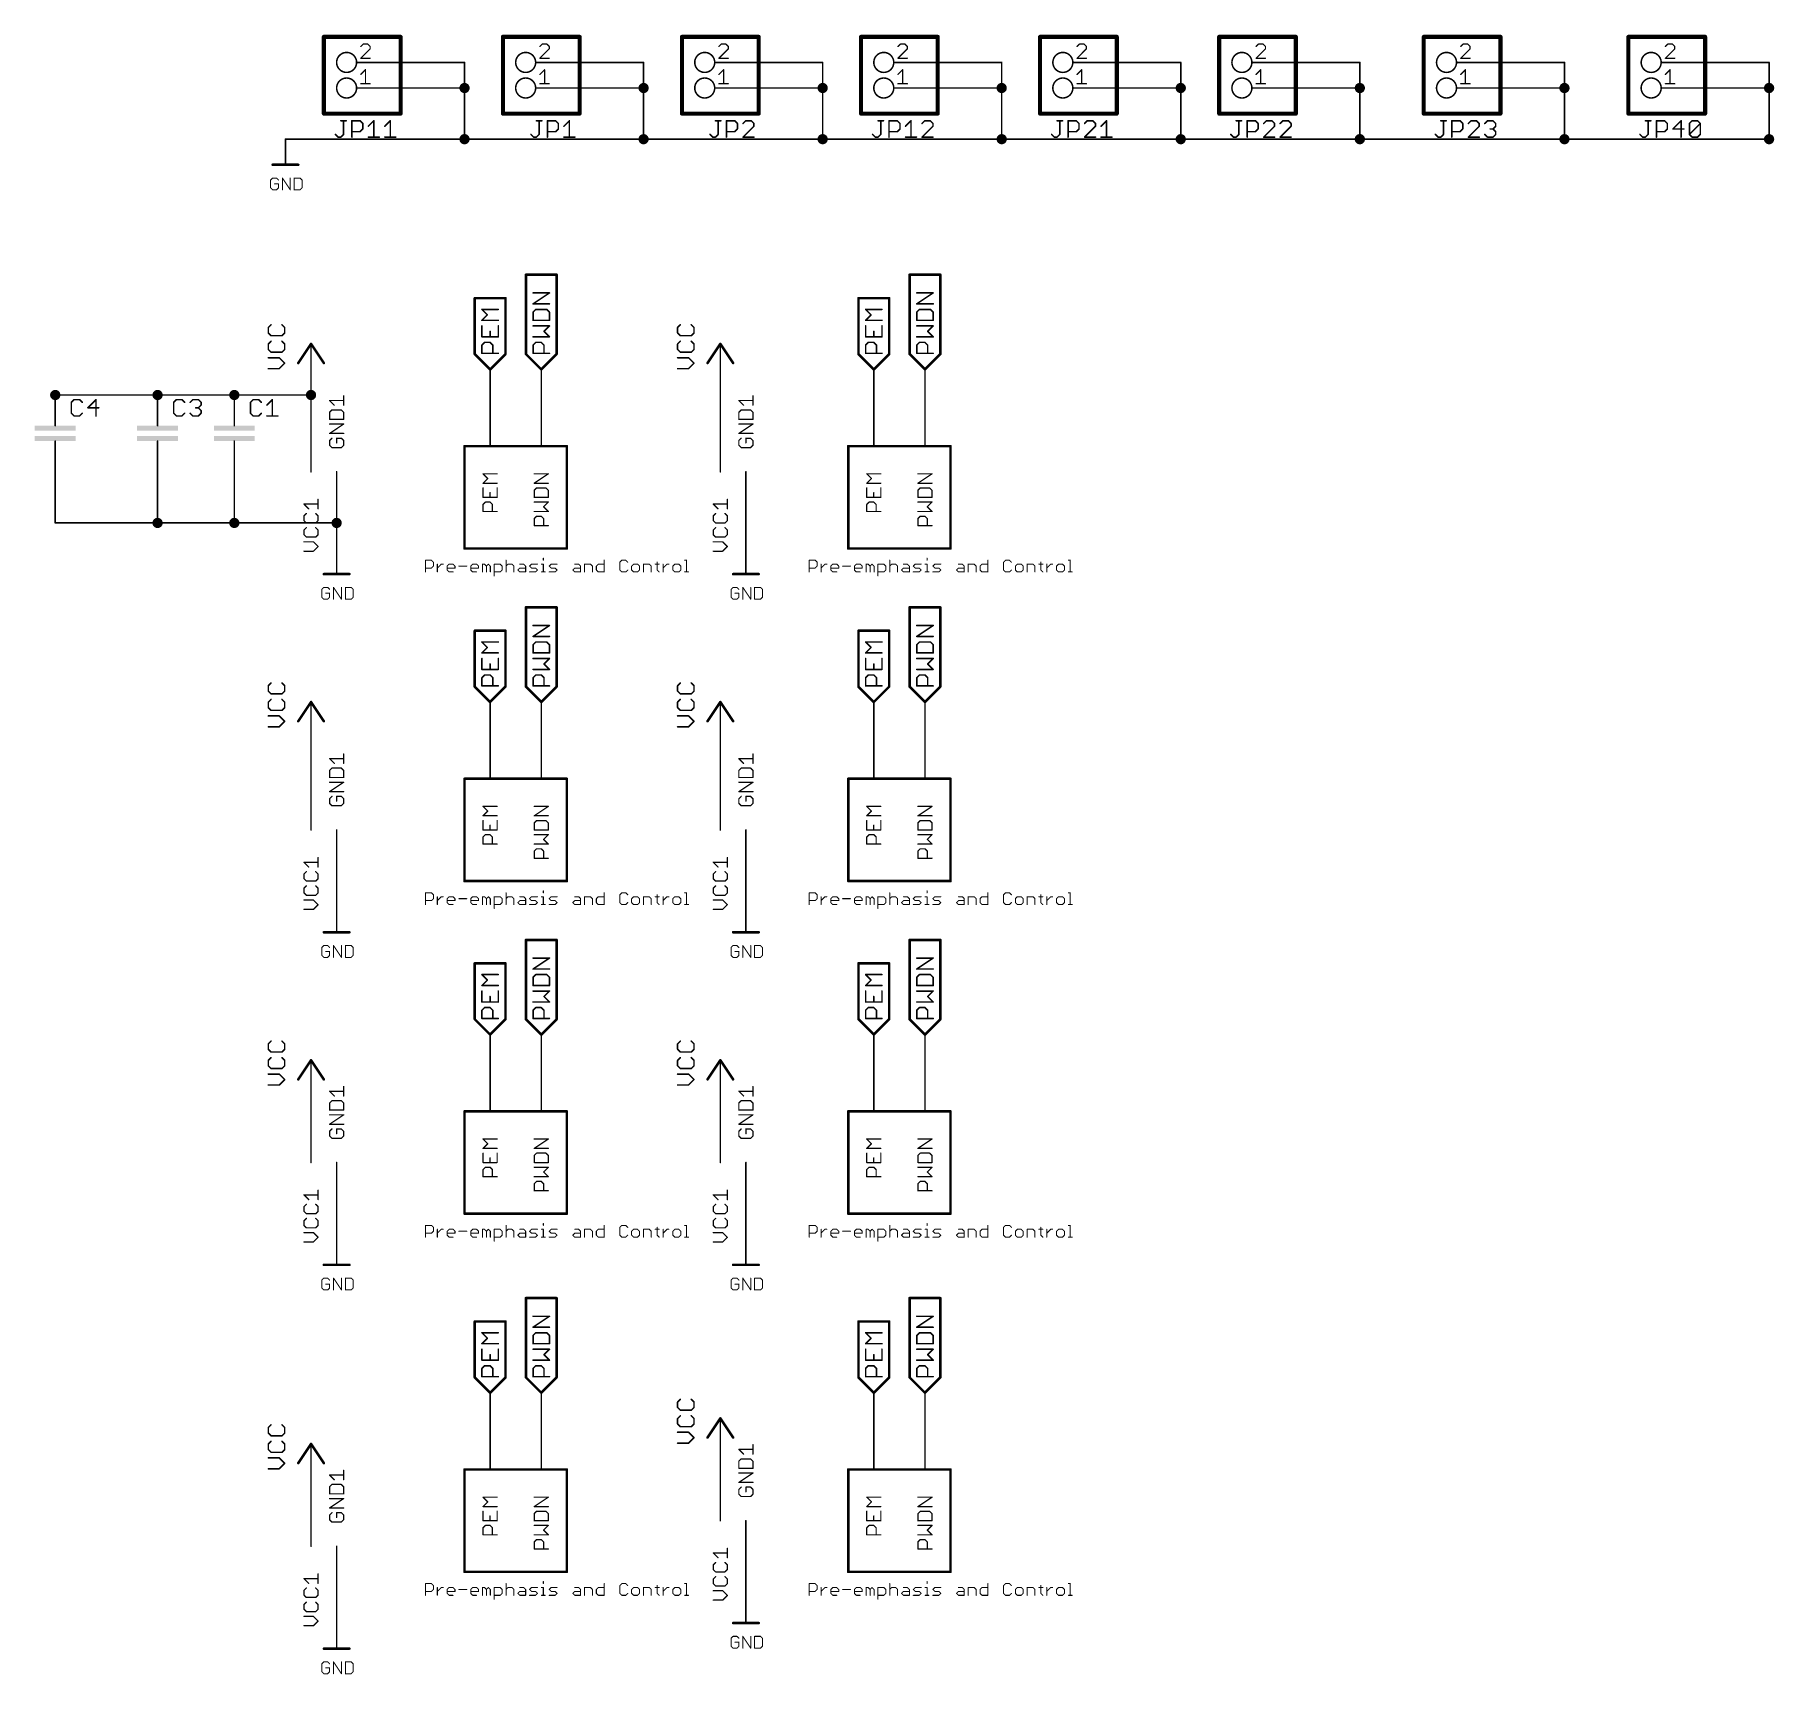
# Model space of a CAD drawing. Extents: x -72 to 265, y -97 to 216.
# Drawn here: x 91.9 to 264.7, y -50.8 to 112 of the extents above; entities that cross this region are included whole.
import ezdxf

# ---------------------------------------------------------------- set-up
doc = ezdxf.new("R2010")
doc.units = 0
for name, color, linetype in [('91', 94, 'CONTINUOUS'), ('94', 14, 'CONTINUOUS'), ('95', 251, 'CONTINUOUS'), ('96', 251, 'CONTINUOUS')]:
    doc.layers.add(name, color=color, linetype=linetype)

# ---------------------------------------------------------------- blocks, each defined once
blk = doc.blocks.new('RECT')
blk.add_solid([(-0.5, -0.5), (0.5, -0.5), (-0.5, 0.5), (0.5, 0.5)])

msp = doc.modelspace()

# ---------------------------------------------------------------- linework, layer by layer
at = {"layer": '91', "const_width": 0.1524}
for points in [[(124.46, 109.22), (134.62, 109.22)], [(134.62, 109.22), (134.62, 106.68)], [(142.24, 109.22), (152.4, 109.22)], [(152.4, 109.22), (152.4, 106.68)], [(160.02, 109.22), (170.18, 109.22)], [(170.18, 109.22), (170.18, 106.68)], [(177.8, 109.22), (187.96, 109.22)], [(187.96, 109.22), (187.96, 106.68)], [(195.58, 109.22), (205.74, 109.22)], [(205.74, 109.22), (205.74, 106.68)], [(213.36, 109.22), (223.52, 109.22)], [(223.52, 109.22), (223.52, 106.68)], [(233.68, 109.22), (243.84, 109.22)], [(243.84, 109.22), (243.84, 106.68)], [(254, 109.22), (264.16, 109.22)], [(264.16, 109.22), (264.16, 106.68)], [(124.46, 106.68), (134.62, 106.68)], [(134.62, 106.68), (134.62, 101.6)], [(142.24, 106.68), (152.4, 106.68)], [(152.4, 106.68), (152.4, 101.6)], [(160.02, 106.68), (170.18, 106.68)], [(170.18, 106.68), (170.18, 101.6)], [(177.8, 106.68), (187.96, 106.68)], [(187.96, 106.68), (187.96, 101.6)], [(195.58, 106.68), (205.74, 106.68)], [(205.74, 106.68), (205.74, 101.6)], [(213.36, 106.68), (223.52, 106.68)], [(223.52, 106.68), (223.52, 101.6)], [(233.68, 106.68), (243.84, 106.68)], [(243.84, 106.68), (243.84, 101.6)], [(254, 106.68), (264.16, 106.68)], [(264.16, 106.68), (264.16, 101.6)], [(116.84, 101.6), (134.62, 101.6)], [(134.62, 101.6), (152.4, 101.6)], [(152.4, 101.6), (170.18, 101.6)], [(170.18, 101.6), (187.96, 101.6)], [(187.96, 101.6), (205.74, 101.6)], [(205.74, 101.6), (223.52, 101.6)], [(223.52, 101.6), (243.84, 101.6)], [(243.84, 101.6), (264.16, 101.6)], [(119.38, 76.2), (119.38, 78.74)], [(137.16, 76.2), (137.16, 78.74)], [(142.24, 76.2), (142.24, 78.74)], [(160.02, 73.66), (160.02, 78.74)], [(175.26, 76.2), (175.26, 78.74)], [(180.34, 76.2), (180.34, 78.74)], [(93.98, 76.2), (104.14, 76.2)], [(104.14, 76.2), (111.76, 76.2)], [(111.76, 76.2), (114.3, 76.2)], [(114.3, 76.2), (119.38, 76.2)], [(119.38, 73.66), (119.38, 76.2)], [(93.98, 68.58), (93.98, 63.5)], [(104.14, 68.58), (104.14, 63.5)], [(111.76, 68.58), (111.76, 63.5)], [(93.98, 63.5), (104.14, 63.5)], [(104.14, 63.5), (106.68, 63.5)], [(106.68, 63.5), (111.76, 63.5)], [(111.76, 63.5), (121.92, 63.5)], [(121.92, 60.96), (121.92, 63.5)], [(162.56, 60.96), (162.56, 63.5)], [(137.16, 43.18), (137.16, 45.72)], [(142.24, 43.18), (142.24, 45.72)], [(175.26, 43.18), (175.26, 45.72)], [(180.34, 43.18), (180.34, 45.72)], [(119.38, 38.1), (119.38, 43.18)], [(160.02, 38.1), (160.02, 43.18)], [(121.92, 25.4), (121.92, 27.94)], [(162.56, 27.94), (162.56, 25.4)], [(137.16, 10.16), (137.16, 12.7)], [(142.24, 10.16), (142.24, 12.7)], [(175.26, 10.16), (175.26, 12.7)], [(180.34, 10.16), (180.34, 12.7)], [(119.38, 5.08), (119.38, 7.62)], [(160.02, 5.08), (160.02, 7.62)], [(121.92, -5.08), (121.92, -7.62)], [(162.56, -5.08), (162.56, -7.62)], [(137.16, -25.4), (137.16, -22.86)], [(142.24, -25.4), (142.24, -22.86)], [(175.26, -25.4), (175.26, -22.86)], [(180.34, -25.4), (180.34, -22.86)], [(160.02, -30.48), (160.02, -27.94)], [(119.38, -33.02), (119.38, -30.48)], [(162.56, -40.64), (162.56, -43.18)], [(121.92, -43.18), (121.92, -45.72)]]:
    msp.add_lwpolyline(points, dxfattribs=at)
at = {"layer": '91'}
for points, const_width in [([(124.46, 109.2581, 1), (124.46, 109.1819)], 0.0762), ([(134.6581, 109.22, 1), (134.5819, 109.22)], 0.0762), ([(134.62, 109.1819, 1), (134.62, 109.2581)], 0.0762), ([(142.24, 109.2581, 1), (142.24, 109.1819)], 0.0762), ([(152.4381, 109.22, 1), (152.3619, 109.22)], 0.0762), ([(152.4, 109.1819, 1), (152.4, 109.2581)], 0.0762), ([(160.02, 109.2581, 1), (160.02, 109.1819)], 0.0762), ([(170.2181, 109.22, 1), (170.1419, 109.22)], 0.0762), ([(170.18, 109.1819, 1), (170.18, 109.2581)], 0.0762), ([(177.8, 109.2581, 1), (177.8, 109.1819)], 0.0762), ([(187.9981, 109.22, 1), (187.9219, 109.22)], 0.0762), ([(187.96, 109.1819, 1), (187.96, 109.2581)], 0.0762), ([(195.58, 109.2581, 1), (195.58, 109.1819)], 0.0762), ([(205.7781, 109.22, 1), (205.7019, 109.22)], 0.0762), ([(205.74, 109.1819, 1), (205.74, 109.2581)], 0.0762), ([(213.36, 109.2581, 1), (213.36, 109.1819)], 0.0762), ([(223.5581, 109.22, 1), (223.4819, 109.22)], 0.0762), ([(223.52, 109.1819, 1), (223.52, 109.2581)], 0.0762), ([(233.68, 109.2581, 1), (233.68, 109.1819)], 0.0762), ([(243.8781, 109.22, 1), (243.8019, 109.22)], 0.0762), ([(243.84, 109.1819, 1), (243.84, 109.2581)], 0.0762), ([(254, 109.2581, 1), (254, 109.1819)], 0.0762), ([(264.1981, 109.22, 1), (264.1219, 109.22)], 0.0762), ([(264.16, 109.1819, 1), (264.16, 109.2581)], 0.0762), ([(134.62, 106.426, 1), (134.62, 106.934, 1), (134.62, 106.426)], 0.508), ([(152.4, 106.426, 1), (152.4, 106.934, 1), (152.4, 106.426)], 0.508), ([(170.18, 106.426, 1), (170.18, 106.934, 1), (170.18, 106.426)], 0.508), ([(187.96, 106.426, 1), (187.96, 106.934, 1), (187.96, 106.426)], 0.508), ([(205.74, 106.426, 1), (205.74, 106.934, 1), (205.74, 106.426)], 0.508), ([(223.52, 106.426, 1), (223.52, 106.934, 1), (223.52, 106.426)], 0.508), ([(243.84, 106.426, 1), (243.84, 106.934, 1), (243.84, 106.426)], 0.508), ([(264.16, 106.426, 1), (264.16, 106.934, 1), (264.16, 106.426)], 0.508), ([(124.46, 106.7181, 1), (124.46, 106.6419)], 0.0762), ([(134.6581, 106.68, 1), (134.5819, 106.68)], 0.0762), ([(134.5819, 106.68, 1), (134.6581, 106.68)], 0.0762), ([(134.62, 106.6419, 1), (134.62, 106.7181)], 0.0762), ([(142.24, 106.7181, 1), (142.24, 106.6419)], 0.0762), ([(152.4381, 106.68, 1), (152.3619, 106.68)], 0.0762), ([(152.3619, 106.68, 1), (152.4381, 106.68)], 0.0762), ([(152.4, 106.6419, 1), (152.4, 106.7181)], 0.0762), ([(160.02, 106.7181, 1), (160.02, 106.6419)], 0.0762), ([(170.2181, 106.68, 1), (170.1419, 106.68)], 0.0762), ([(170.1419, 106.68, 1), (170.2181, 106.68)], 0.0762), ([(170.18, 106.6419, 1), (170.18, 106.7181)], 0.0762), ([(177.8, 106.7181, 1), (177.8, 106.6419)], 0.0762), ([(187.9981, 106.68, 1), (187.9219, 106.68)], 0.0762), ([(187.9219, 106.68, 1), (187.9981, 106.68)], 0.0762), ([(187.96, 106.6419, 1), (187.96, 106.7181)], 0.0762), ([(195.58, 106.7181, 1), (195.58, 106.6419)], 0.0762), ([(205.7781, 106.68, 1), (205.7019, 106.68)], 0.0762), ([(205.7019, 106.68, 1), (205.7781, 106.68)], 0.0762), ([(205.74, 106.6419, 1), (205.74, 106.7181)], 0.0762), ([(213.36, 106.7181, 1), (213.36, 106.6419)], 0.0762), ([(223.5581, 106.68, 1), (223.4819, 106.68)], 0.0762), ([(223.4819, 106.68, 1), (223.5581, 106.68)], 0.0762), ([(223.52, 106.6419, 1), (223.52, 106.7181)], 0.0762), ([(233.68, 106.7181, 1), (233.68, 106.6419)], 0.0762), ([(243.8781, 106.68, 1), (243.8019, 106.68)], 0.0762), ([(243.8019, 106.68, 1), (243.8781, 106.68)], 0.0762), ([(243.84, 106.6419, 1), (243.84, 106.7181)], 0.0762), ([(254, 106.7181, 1), (254, 106.6419)], 0.0762), ([(264.1981, 106.68, 1), (264.1219, 106.68)], 0.0762), ([(264.1219, 106.68, 1), (264.1981, 106.68)], 0.0762), ([(264.16, 106.6419, 1), (264.16, 106.7181)], 0.0762), ([(134.62, 101.346, 1), (134.62, 101.854, 1), (134.62, 101.346)], 0.508), ([(152.4, 101.346, 1), (152.4, 101.854, 1), (152.4, 101.346)], 0.508), ([(170.18, 101.346, 1), (170.18, 101.854, 1), (170.18, 101.346)], 0.508), ([(187.96, 101.346, 1), (187.96, 101.854, 1), (187.96, 101.346)], 0.508), ([(205.74, 101.346, 1), (205.74, 101.854, 1), (205.74, 101.346)], 0.508), ([(223.52, 101.346, 1), (223.52, 101.854, 1), (223.52, 101.346)], 0.508), ([(243.84, 101.346, 1), (243.84, 101.854, 1), (243.84, 101.346)], 0.508), ([(264.16, 101.346, 1), (264.16, 101.854, 1), (264.16, 101.346)], 0.508), ([(116.84, 101.6381, 1), (116.84, 101.5619)], 0.0762), ([(134.62, 101.6381, 1), (134.62, 101.5619)], 0.0762), ([(134.5819, 101.6, 1), (134.6581, 101.6)], 0.0762), ([(134.62, 101.5619, 1), (134.62, 101.6381)], 0.0762), ([(152.4, 101.6381, 1), (152.4, 101.5619)], 0.0762), ([(152.3619, 101.6, 1), (152.4381, 101.6)], 0.0762), ([(152.4, 101.5619, 1), (152.4, 101.6381)], 0.0762), ([(170.18, 101.6381, 1), (170.18, 101.5619)], 0.0762), ([(170.1419, 101.6, 1), (170.2181, 101.6)], 0.0762), ([(170.18, 101.5619, 1), (170.18, 101.6381)], 0.0762), ([(187.96, 101.6381, 1), (187.96, 101.5619)], 0.0762), ([(187.9219, 101.6, 1), (187.9981, 101.6)], 0.0762), ([(187.96, 101.5619, 1), (187.96, 101.6381)], 0.0762), ([(205.74, 101.6381, 1), (205.74, 101.5619)], 0.0762), ([(205.7019, 101.6, 1), (205.7781, 101.6)], 0.0762), ([(205.74, 101.5619, 1), (205.74, 101.6381)], 0.0762), ([(223.52, 101.6381, 1), (223.52, 101.5619)], 0.0762), ([(223.4819, 101.6, 1), (223.5581, 101.6)], 0.0762), ([(223.52, 101.5619, 1), (223.52, 101.6381)], 0.0762), ([(243.84, 101.6381, 1), (243.84, 101.5619)], 0.0762), ([(243.8019, 101.6, 1), (243.8781, 101.6)], 0.0762), ([(243.84, 101.5619, 1), (243.84, 101.6381)], 0.0762), ([(264.1219, 101.6, 1), (264.1981, 101.6)], 0.0762), ([(264.16, 101.5619, 1), (264.16, 101.6381)], 0.0762), ([(119.4181, 78.74, 1), (119.3419, 78.74)], 0.0762), ([(137.1981, 78.74, 1), (137.1219, 78.74)], 0.0762), ([(142.2781, 78.74, 1), (142.2019, 78.74)], 0.0762), ([(160.0581, 78.74, 1), (159.9819, 78.74)], 0.0762), ([(175.2981, 78.74, 1), (175.2219, 78.74)], 0.0762), ([(180.3781, 78.74, 1), (180.3019, 78.74)], 0.0762), ([(93.98, 75.946, 1), (93.98, 76.454, 1), (93.98, 75.946)], 0.508), ([(93.98, 76.2381, 1), (93.98, 76.1619)], 0.0762), ([(104.14, 75.946, 1), (104.14, 76.454, 1), (104.14, 75.946)], 0.508), ([(104.14, 76.2381, 1), (104.14, 76.1619)], 0.0762), ([(104.14, 76.1619, 1), (104.14, 76.2381)], 0.0762), ([(111.76, 75.946, 1), (111.76, 76.454, 1), (111.76, 75.946)], 0.508), ([(111.76, 76.2381, 1), (111.76, 76.1619)], 0.0762), ([(111.76, 76.1619, 1), (111.76, 76.2381)], 0.0762), ([(114.3, 76.2381, 1), (114.3, 76.1619)], 0.0762), ([(114.3, 76.1619, 1), (114.3, 76.2381)], 0.0762), ([(119.38, 75.946, 1), (119.38, 76.454, 1), (119.38, 75.946)], 0.508), ([(119.4181, 76.2, 1), (119.3419, 76.2)], 0.0762), ([(119.3419, 76.2, 1), (119.4181, 76.2)], 0.0762), ([(119.38, 76.1619, 1), (119.38, 76.2381)], 0.0762), ([(137.1219, 76.2, 1), (137.1981, 76.2)], 0.0762), ([(142.2019, 76.2, 1), (142.2781, 76.2)], 0.0762), ([(175.2219, 76.2, 1), (175.2981, 76.2)], 0.0762), ([(180.3019, 76.2, 1), (180.3781, 76.2)], 0.0762), ([(119.3419, 73.66, 1), (119.4181, 73.66)], 0.0762), ([(159.9819, 73.66, 1), (160.0581, 73.66)], 0.0762), ([(94.0181, 68.58, 1), (93.9419, 68.58)], 0.0762), ([(104.1781, 68.58, 1), (104.1019, 68.58)], 0.0762), ([(111.7981, 68.58, 1), (111.7219, 68.58)], 0.0762), ([(104.14, 63.246, 1), (104.14, 63.754, 1), (104.14, 63.246)], 0.508), ([(111.76, 63.246, 1), (111.76, 63.754, 1), (111.76, 63.246)], 0.508), ([(121.92, 63.246, 1), (121.92, 63.754, 1), (121.92, 63.246)], 0.508), ([(93.98, 63.5381, 1), (93.98, 63.4619)], 0.0762), ([(93.9419, 63.5, 1), (94.0181, 63.5)], 0.0762), ([(104.14, 63.5381, 1), (104.14, 63.4619)], 0.0762), ([(104.1019, 63.5, 1), (104.1781, 63.5)], 0.0762), ([(104.14, 63.4619, 1), (104.14, 63.5381)], 0.0762), ([(106.68, 63.5381, 1), (106.68, 63.4619)], 0.0762), ([(106.68, 63.4619, 1), (106.68, 63.5381)], 0.0762), ([(111.76, 63.5381, 1), (111.76, 63.4619)], 0.0762), ([(111.7219, 63.5, 1), (111.7981, 63.5)], 0.0762), ([(111.76, 63.4619, 1), (111.76, 63.5381)], 0.0762), ([(121.9581, 63.5, 1), (121.8819, 63.5)], 0.0762), ([(121.92, 63.4619, 1), (121.92, 63.5381)], 0.0762), ([(162.5981, 63.5, 1), (162.5219, 63.5)], 0.0762), ([(121.8819, 60.96, 1), (121.9581, 60.96)], 0.0762), ([(162.5219, 60.96, 1), (162.5981, 60.96)], 0.0762), ([(137.1981, 45.72, 1), (137.1219, 45.72)], 0.0762), ([(142.2781, 45.72, 1), (142.2019, 45.72)], 0.0762), ([(175.2981, 45.72, 1), (175.2219, 45.72)], 0.0762), ([(180.3781, 45.72, 1), (180.3019, 45.72)], 0.0762), ([(119.4181, 43.18, 1), (119.3419, 43.18)], 0.0762), ([(137.1219, 43.18, 1), (137.1981, 43.18)], 0.0762), ([(142.2019, 43.18, 1), (142.2781, 43.18)], 0.0762), ([(160.0581, 43.18, 1), (159.9819, 43.18)], 0.0762), ([(175.2219, 43.18, 1), (175.2981, 43.18)], 0.0762), ([(180.3019, 43.18, 1), (180.3781, 43.18)], 0.0762), ([(119.3419, 38.1, 1), (119.4181, 38.1)], 0.0762), ([(159.9819, 38.1, 1), (160.0581, 38.1)], 0.0762), ([(121.9581, 27.94, 1), (121.8819, 27.94)], 0.0762), ([(162.5981, 27.94, 1), (162.5219, 27.94)], 0.0762), ([(121.8819, 25.4, 1), (121.9581, 25.4)], 0.0762), ([(162.5219, 25.4, 1), (162.5981, 25.4)], 0.0762), ([(137.1981, 12.7, 1), (137.1219, 12.7)], 0.0762), ([(142.2781, 12.7, 1), (142.2019, 12.7)], 0.0762), ([(175.2981, 12.7, 1), (175.2219, 12.7)], 0.0762), ([(180.3781, 12.7, 1), (180.3019, 12.7)], 0.0762), ([(137.1219, 10.16, 1), (137.1981, 10.16)], 0.0762), ([(142.2019, 10.16, 1), (142.2781, 10.16)], 0.0762), ([(175.2219, 10.16, 1), (175.2981, 10.16)], 0.0762), ([(180.3019, 10.16, 1), (180.3781, 10.16)], 0.0762), ([(119.4181, 7.62, 1), (119.3419, 7.62)], 0.0762), ([(160.0581, 7.62, 1), (159.9819, 7.62)], 0.0762), ([(119.3419, 5.08, 1), (119.4181, 5.08)], 0.0762), ([(159.9819, 5.08, 1), (160.0581, 5.08)], 0.0762), ([(121.9581, -5.08, 1), (121.8819, -5.08)], 0.0762), ([(162.5981, -5.08, 1), (162.5219, -5.08)], 0.0762), ([(121.8819, -7.62, 1), (121.9581, -7.62)], 0.0762), ([(162.5219, -7.62, 1), (162.5981, -7.62)], 0.0762), ([(137.1981, -22.86, 1), (137.1219, -22.86)], 0.0762), ([(142.2781, -22.86, 1), (142.2019, -22.86)], 0.0762), ([(175.2981, -22.86, 1), (175.2219, -22.86)], 0.0762), ([(180.3781, -22.86, 1), (180.3019, -22.86)], 0.0762), ([(137.1219, -25.4, 1), (137.1981, -25.4)], 0.0762), ([(142.2019, -25.4, 1), (142.2781, -25.4)], 0.0762), ([(175.2219, -25.4, 1), (175.2981, -25.4)], 0.0762), ([(180.3019, -25.4, 1), (180.3781, -25.4)], 0.0762), ([(160.0581, -27.94, 1), (159.9819, -27.94)], 0.0762), ([(119.4181, -30.48, 1), (119.3419, -30.48)], 0.0762), ([(159.9819, -30.48, 1), (160.0581, -30.48)], 0.0762), ([(119.3419, -33.02, 1), (119.4181, -33.02)], 0.0762), ([(162.5981, -40.64, 1), (162.5219, -40.64)], 0.0762), ([(121.9581, -43.18, 1), (121.8819, -43.18)], 0.0762), ([(162.5219, -43.18, 1), (162.5981, -43.18)], 0.0762), ([(121.8819, -45.72, 1), (121.9581, -45.72)], 0.0762)]:
    msp.add_lwpolyline(points, format="xyb", dxfattribs=dict(at, const_width=const_width))
at = {"layer": '94'}
for points, const_width in [([(128.27, 111.76), (120.65, 111.76)], 0.4064), ([(120.65, 111.76), (120.65, 104.14)], 0.4064), ([(128.27, 104.14), (128.27, 111.76)], 0.4064), ([(146.05, 111.76), (138.43, 111.76)], 0.4064), ([(138.43, 111.76), (138.43, 104.14)], 0.4064), ([(146.05, 104.14), (146.05, 111.76)], 0.4064), ([(163.83, 111.76), (156.21, 111.76)], 0.4064), ([(156.21, 111.76), (156.21, 104.14)], 0.4064), ([(163.83, 104.14), (163.83, 111.76)], 0.4064), ([(181.61, 111.76), (173.99, 111.76)], 0.4064), ([(173.99, 111.76), (173.99, 104.14)], 0.4064), ([(181.61, 104.14), (181.61, 111.76)], 0.4064), ([(199.39, 111.76), (191.77, 111.76)], 0.4064), ([(191.77, 111.76), (191.77, 104.14)], 0.4064), ([(199.39, 104.14), (199.39, 111.76)], 0.4064), ([(217.17, 111.76), (209.55, 111.76)], 0.4064), ([(209.55, 111.76), (209.55, 104.14)], 0.4064), ([(217.17, 104.14), (217.17, 111.76)], 0.4064), ([(237.49, 111.76), (229.87, 111.76)], 0.4064), ([(229.87, 111.76), (229.87, 104.14)], 0.4064), ([(237.49, 104.14), (237.49, 111.76)], 0.4064), ([(257.81, 111.76), (250.19, 111.76)], 0.4064), ([(250.19, 111.76), (250.19, 104.14)], 0.4064), ([(257.81, 104.14), (257.81, 111.76)], 0.4064), ([(124.46, 109.22), (123.9012, 109.22)], 0.1524), ([(142.24, 109.22), (141.6812, 109.22)], 0.1524), ([(160.02, 109.22), (159.4612, 109.22)], 0.1524), ([(177.8, 109.22), (177.2412, 109.22)], 0.1524), ([(195.58, 109.22), (195.0212, 109.22)], 0.1524), ([(213.36, 109.22), (212.8012, 109.22)], 0.1524), ([(233.68, 109.22), (233.1212, 109.22)], 0.1524), ([(254, 109.22), (253.4412, 109.22)], 0.1524), ([(124.46, 106.68), (123.9012, 106.68)], 0.1524), ([(142.24, 106.68), (141.6812, 106.68)], 0.1524), ([(160.02, 106.68), (159.4612, 106.68)], 0.1524), ([(177.8, 106.68), (177.2412, 106.68)], 0.1524), ([(195.58, 106.68), (195.0212, 106.68)], 0.1524), ([(213.36, 106.68), (212.8012, 106.68)], 0.1524), ([(233.68, 106.68), (233.1212, 106.68)], 0.1524), ([(254, 106.68), (253.4412, 106.68)], 0.1524), ([(120.65, 104.14), (128.27, 104.14)], 0.4064), ([(138.43, 104.14), (146.05, 104.14)], 0.4064), ([(156.21, 104.14), (163.83, 104.14)], 0.4064), ([(173.99, 104.14), (181.61, 104.14)], 0.4064), ([(191.77, 104.14), (199.39, 104.14)], 0.4064), ([(209.55, 104.14), (217.17, 104.14)], 0.4064), ([(229.87, 104.14), (237.49, 104.14)], 0.4064), ([(250.19, 104.14), (257.81, 104.14)], 0.4064), ([(116.84, 101.6), (116.84, 99.06)], 0.1524), ([(115.57, 99.06), (118.11, 99.06)], 0.254), ([(119.38, 81.28), (118.11, 79.375)], 0.254), ([(120.65, 79.375), (119.38, 81.28)], 0.254), ([(119.38, 78.74), (119.38, 81.28)], 0.1524), ([(160.02, 81.28), (158.75, 79.375)], 0.254), ([(161.29, 79.375), (160.02, 81.28)], 0.254), ([(160.02, 78.74), (160.02, 81.28)], 0.1524), ([(93.98, 76.2), (93.98, 73.66)], 0.1524), ([(104.14, 76.2), (104.14, 73.66)], 0.1524), ([(111.76, 76.2), (111.76, 73.66)], 0.1524), ([(137.16, 76.2), (137.16, 71.12)], 0.1524), ([(142.24, 76.2), (142.24, 71.12)], 0.1524), ([(175.26, 76.2), (175.26, 71.12)], 0.1524), ([(180.34, 76.2), (180.34, 71.12)], 0.1524), ([(93.98, 73.66), (93.98, 73.152)], 0.1524), ([(104.14, 73.66), (104.14, 73.152)], 0.1524), ([(111.76, 73.66), (111.76, 73.152)], 0.1524), ([(119.38, 73.66), (119.38, 68.58)], 0.1524), ([(160.02, 73.66), (160.02, 68.58)], 0.1524), ([(93.98, 71.12), (93.98, 71.628)], 0.1524), ([(93.98, 68.58), (93.98, 71.12)], 0.1524), ([(104.14, 71.12), (104.14, 71.628)], 0.1524), ([(104.14, 68.58), (104.14, 71.12)], 0.1524), ([(111.76, 71.12), (111.76, 71.628)], 0.1524), ([(111.76, 68.58), (111.76, 71.12)], 0.1524), ([(144.78, 71.12), (134.62, 71.12)], 0.254), ([(134.62, 71.12), (134.62, 60.96)], 0.254), ([(144.78, 60.96), (144.78, 71.12)], 0.254), ([(182.88, 71.12), (172.72, 71.12)], 0.254), ([(172.72, 71.12), (172.72, 60.96)], 0.254), ([(182.88, 60.96), (182.88, 71.12)], 0.254), ([(121.92, 63.5), (121.92, 68.58)], 0.1524), ([(162.56, 63.5), (162.56, 68.58)], 0.1524), ([(121.92, 60.96), (121.92, 58.42)], 0.1524), ([(134.62, 60.96), (144.78, 60.96)], 0.254), ([(162.56, 60.96), (162.56, 58.42)], 0.1524), ([(172.72, 60.96), (182.88, 60.96)], 0.254), ([(120.65, 58.42), (123.19, 58.42)], 0.254), ([(161.29, 58.42), (163.83, 58.42)], 0.254), ([(119.38, 45.72), (118.11, 43.815)], 0.254), ([(120.65, 43.815), (119.38, 45.72)], 0.254), ([(119.38, 43.18), (119.38, 45.72)], 0.1524), ([(160.02, 45.72), (158.75, 43.815)], 0.254), ([(161.29, 43.815), (160.02, 45.72)], 0.254), ([(160.02, 43.18), (160.02, 45.72)], 0.1524), ([(137.16, 43.18), (137.16, 38.1)], 0.1524), ([(142.24, 43.18), (142.24, 38.1)], 0.1524), ([(175.26, 43.18), (175.26, 38.1)], 0.1524), ([(180.34, 43.18), (180.34, 38.1)], 0.1524), ([(119.38, 38.1), (119.38, 33.02)], 0.1524), ([(144.78, 38.1), (134.62, 38.1)], 0.254), ([(134.62, 38.1), (134.62, 27.94)], 0.254), ([(144.78, 27.94), (144.78, 38.1)], 0.254), ([(160.02, 38.1), (160.02, 33.02)], 0.1524), ([(182.88, 38.1), (172.72, 38.1)], 0.254), ([(172.72, 38.1), (172.72, 27.94)], 0.254), ([(182.88, 27.94), (182.88, 38.1)], 0.254), ([(121.92, 27.94), (121.92, 33.02)], 0.1524), ([(162.56, 27.94), (162.56, 33.02)], 0.1524), ([(134.62, 27.94), (144.78, 27.94)], 0.254), ([(172.72, 27.94), (182.88, 27.94)], 0.254), ([(121.92, 25.4), (121.92, 22.86)], 0.1524), ([(162.56, 25.4), (162.56, 22.86)], 0.1524), ([(120.65, 22.86), (123.19, 22.86)], 0.254), ([(161.29, 22.86), (163.83, 22.86)], 0.254), ([(119.38, 10.16), (118.11, 8.255)], 0.254), ([(120.65, 8.255), (119.38, 10.16)], 0.254), ([(119.38, 7.62), (119.38, 10.16)], 0.1524), ([(137.16, 10.16), (137.16, 5.08)], 0.1524), ([(142.24, 10.16), (142.24, 5.08)], 0.1524), ([(160.02, 10.16), (158.75, 8.255)], 0.254), ([(161.29, 8.255), (160.02, 10.16)], 0.254), ([(160.02, 7.62), (160.02, 10.16)], 0.1524), ([(175.26, 10.16), (175.26, 5.08)], 0.1524), ([(180.34, 10.16), (180.34, 5.08)], 0.1524), ([(144.78, 5.08), (134.62, 5.08)], 0.254), ([(134.62, 5.08), (134.62, -5.08)], 0.254), ([(144.78, -5.08), (144.78, 5.08)], 0.254), ([(182.88, 5.08), (172.72, 5.08)], 0.254), ([(172.72, 5.08), (172.72, -5.08)], 0.254), ([(182.88, -5.08), (182.88, 5.08)], 0.254), ([(119.38, 5.08), (119.38, 0)], 0.1524), ([(160.02, 5.08), (160.02, 0)], 0.1524), ([(121.92, -5.08), (121.92, 0)], 0.1524), ([(162.56, -5.08), (162.56, 0)], 0.1524), ([(134.62, -5.08), (144.78, -5.08)], 0.254), ([(172.72, -5.08), (182.88, -5.08)], 0.254), ([(121.92, -7.62), (121.92, -10.16)], 0.1524), ([(162.56, -7.62), (162.56, -10.16)], 0.1524), ([(120.65, -10.16), (123.19, -10.16)], 0.254), ([(161.29, -10.16), (163.83, -10.16)], 0.254), ([(137.16, -25.4), (137.16, -30.48)], 0.1524), ([(142.24, -25.4), (142.24, -30.48)], 0.1524), ([(160.02, -25.4), (158.75, -27.305)], 0.254), ([(161.29, -27.305), (160.02, -25.4)], 0.254), ([(160.02, -27.94), (160.02, -25.4)], 0.1524), ([(175.26, -25.4), (175.26, -30.48)], 0.1524), ([(180.34, -25.4), (180.34, -30.48)], 0.1524), ([(119.38, -27.94), (118.11, -29.845)], 0.254), ([(120.65, -29.845), (119.38, -27.94)], 0.254), ([(119.38, -30.48), (119.38, -27.94)], 0.1524), ([(144.78, -30.48), (134.62, -30.48)], 0.254), ([(134.62, -30.48), (134.62, -40.64)], 0.254), ([(144.78, -40.64), (144.78, -30.48)], 0.254), ([(160.02, -30.48), (160.02, -35.56)], 0.1524), ([(182.88, -30.48), (172.72, -30.48)], 0.254), ([(172.72, -30.48), (172.72, -40.64)], 0.254), ([(182.88, -40.64), (182.88, -30.48)], 0.254), ([(119.38, -33.02), (119.38, -38.1)], 0.1524), ([(162.56, -40.64), (162.56, -35.56)], 0.1524), ([(121.92, -43.18), (121.92, -38.1)], 0.1524), ([(134.62, -40.64), (144.78, -40.64)], 0.254), ([(172.72, -40.64), (182.88, -40.64)], 0.254), ([(162.56, -43.18), (162.56, -45.72)], 0.1524), ([(121.92, -45.72), (121.92, -48.26)], 0.1524), ([(161.29, -45.72), (163.83, -45.72)], 0.254), ([(120.65, -48.26), (123.19, -48.26)], 0.254)]:
    msp.add_lwpolyline(points, dxfattribs=dict(at, const_width=const_width))
for points, const_width in [([(120.65, 111.8616, 1), (120.65, 111.6584)], 0.2032), ([(120.7516, 111.76, 1), (120.5484, 111.76)], 0.2032), ([(128.3716, 111.76, 1), (128.1684, 111.76)], 0.2032), ([(128.27, 111.6584, 1), (128.27, 111.8616)], 0.2032), ([(138.43, 111.8616, 1), (138.43, 111.6584)], 0.2032), ([(138.5316, 111.76, 1), (138.3284, 111.76)], 0.2032), ([(146.1516, 111.76, 1), (145.9484, 111.76)], 0.2032), ([(146.05, 111.6584, 1), (146.05, 111.8616)], 0.2032), ([(156.21, 111.8616, 1), (156.21, 111.6584)], 0.2032), ([(156.3116, 111.76, 1), (156.1084, 111.76)], 0.2032), ([(163.9316, 111.76, 1), (163.7284, 111.76)], 0.2032), ([(163.83, 111.6584, 1), (163.83, 111.8616)], 0.2032), ([(173.99, 111.8616, 1), (173.99, 111.6584)], 0.2032), ([(174.0916, 111.76, 1), (173.8884, 111.76)], 0.2032), ([(181.7116, 111.76, 1), (181.5084, 111.76)], 0.2032), ([(181.61, 111.6584, 1), (181.61, 111.8616)], 0.2032), ([(191.77, 111.8616, 1), (191.77, 111.6584)], 0.2032), ([(191.8716, 111.76, 1), (191.6684, 111.76)], 0.2032), ([(199.4916, 111.76, 1), (199.2884, 111.76)], 0.2032), ([(199.39, 111.6584, 1), (199.39, 111.8616)], 0.2032), ([(209.55, 111.8616, 1), (209.55, 111.6584)], 0.2032), ([(209.6516, 111.76, 1), (209.4484, 111.76)], 0.2032), ([(217.2716, 111.76, 1), (217.0684, 111.76)], 0.2032), ([(217.17, 111.6584, 1), (217.17, 111.8616)], 0.2032), ([(229.87, 111.8616, 1), (229.87, 111.6584)], 0.2032), ([(229.9716, 111.76, 1), (229.7684, 111.76)], 0.2032), ([(237.5916, 111.76, 1), (237.3884, 111.76)], 0.2032), ([(237.49, 111.6584, 1), (237.49, 111.8616)], 0.2032), ([(250.19, 111.8616, 1), (250.19, 111.6584)], 0.2032), ([(250.2916, 111.76, 1), (250.0884, 111.76)], 0.2032), ([(257.9116, 111.76, 1), (257.7084, 111.76)], 0.2032), ([(257.81, 111.6584, 1), (257.81, 111.8616)], 0.2032), ([(122.9106, 108.2294, 1), (122.9106, 110.2106, 1), (122.9106, 108.2294)], 0.1524), ([(123.9012, 109.2581, 1), (123.9012, 109.1819)], 0.0762), ([(124.46, 109.1819, 1), (124.46, 109.2581)], 0.0762), ([(140.6906, 108.2294, 1), (140.6906, 110.2106, 1), (140.6906, 108.2294)], 0.1524), ([(141.6812, 109.2581, 1), (141.6812, 109.1819)], 0.0762), ([(142.24, 109.1819, 1), (142.24, 109.2581)], 0.0762), ([(158.4706, 108.2294, 1), (158.4706, 110.2106, 1), (158.4706, 108.2294)], 0.1524), ([(159.4612, 109.2581, 1), (159.4612, 109.1819)], 0.0762), ([(160.02, 109.1819, 1), (160.02, 109.2581)], 0.0762), ([(176.2506, 108.2294, 1), (176.2506, 110.2106, 1), (176.2506, 108.2294)], 0.1524), ([(177.2412, 109.2581, 1), (177.2412, 109.1819)], 0.0762), ([(177.8, 109.1819, 1), (177.8, 109.2581)], 0.0762), ([(194.0306, 108.2294, 1), (194.0306, 110.2106, 1), (194.0306, 108.2294)], 0.1524), ([(195.0212, 109.2581, 1), (195.0212, 109.1819)], 0.0762), ([(195.58, 109.1819, 1), (195.58, 109.2581)], 0.0762), ([(211.8106, 108.2294, 1), (211.8106, 110.2106, 1), (211.8106, 108.2294)], 0.1524), ([(212.8012, 109.2581, 1), (212.8012, 109.1819)], 0.0762), ([(213.36, 109.1819, 1), (213.36, 109.2581)], 0.0762), ([(232.1306, 108.2294, 1), (232.1306, 110.2106, 1), (232.1306, 108.2294)], 0.1524), ([(233.1212, 109.2581, 1), (233.1212, 109.1819)], 0.0762), ([(233.68, 109.1819, 1), (233.68, 109.2581)], 0.0762), ([(252.4506, 108.2294, 1), (252.4506, 110.2106, 1), (252.4506, 108.2294)], 0.1524), ([(253.4412, 109.2581, 1), (253.4412, 109.1819)], 0.0762), ([(254, 109.1819, 1), (254, 109.2581)], 0.0762), ([(122.9106, 105.6894, 1), (122.9106, 107.6706, 1), (122.9106, 105.6894)], 0.1524), ([(140.6906, 105.6894, 1), (140.6906, 107.6706, 1), (140.6906, 105.6894)], 0.1524), ([(158.4706, 105.6894, 1), (158.4706, 107.6706, 1), (158.4706, 105.6894)], 0.1524), ([(176.2506, 105.6894, 1), (176.2506, 107.6706, 1), (176.2506, 105.6894)], 0.1524), ([(194.0306, 105.6894, 1), (194.0306, 107.6706, 1), (194.0306, 105.6894)], 0.1524), ([(211.8106, 105.6894, 1), (211.8106, 107.6706, 1), (211.8106, 105.6894)], 0.1524), ([(232.1306, 105.6894, 1), (232.1306, 107.6706, 1), (232.1306, 105.6894)], 0.1524), ([(252.4506, 105.6894, 1), (252.4506, 107.6706, 1), (252.4506, 105.6894)], 0.1524), ([(123.9012, 106.7181, 1), (123.9012, 106.6419)], 0.0762), ([(124.46, 106.6419, 1), (124.46, 106.7181)], 0.0762), ([(141.6812, 106.7181, 1), (141.6812, 106.6419)], 0.0762), ([(142.24, 106.6419, 1), (142.24, 106.7181)], 0.0762), ([(159.4612, 106.7181, 1), (159.4612, 106.6419)], 0.0762), ([(160.02, 106.6419, 1), (160.02, 106.7181)], 0.0762), ([(177.2412, 106.7181, 1), (177.2412, 106.6419)], 0.0762), ([(177.8, 106.6419, 1), (177.8, 106.7181)], 0.0762), ([(195.0212, 106.7181, 1), (195.0212, 106.6419)], 0.0762), ([(195.58, 106.6419, 1), (195.58, 106.7181)], 0.0762), ([(212.8012, 106.7181, 1), (212.8012, 106.6419)], 0.0762), ([(213.36, 106.6419, 1), (213.36, 106.7181)], 0.0762), ([(233.1212, 106.7181, 1), (233.1212, 106.6419)], 0.0762), ([(233.68, 106.6419, 1), (233.68, 106.7181)], 0.0762), ([(253.4412, 106.7181, 1), (253.4412, 106.6419)], 0.0762), ([(254, 106.6419, 1), (254, 106.7181)], 0.0762), ([(120.65, 104.2416, 1), (120.65, 104.0384)], 0.2032), ([(120.5484, 104.14, 1), (120.7516, 104.14)], 0.2032), ([(128.1684, 104.14, 1), (128.3716, 104.14)], 0.2032), ([(128.27, 104.0384, 1), (128.27, 104.2416)], 0.2032), ([(138.43, 104.2416, 1), (138.43, 104.0384)], 0.2032), ([(138.3284, 104.14, 1), (138.5316, 104.14)], 0.2032), ([(145.9484, 104.14, 1), (146.1516, 104.14)], 0.2032), ([(146.05, 104.0384, 1), (146.05, 104.2416)], 0.2032), ([(156.21, 104.2416, 1), (156.21, 104.0384)], 0.2032), ([(156.1084, 104.14, 1), (156.3116, 104.14)], 0.2032), ([(163.7284, 104.14, 1), (163.9316, 104.14)], 0.2032), ([(163.83, 104.0384, 1), (163.83, 104.2416)], 0.2032), ([(173.99, 104.2416, 1), (173.99, 104.0384)], 0.2032), ([(173.8884, 104.14, 1), (174.0916, 104.14)], 0.2032), ([(181.5084, 104.14, 1), (181.7116, 104.14)], 0.2032), ([(181.61, 104.0384, 1), (181.61, 104.2416)], 0.2032), ([(191.77, 104.2416, 1), (191.77, 104.0384)], 0.2032), ([(191.6684, 104.14, 1), (191.8716, 104.14)], 0.2032), ([(199.2884, 104.14, 1), (199.4916, 104.14)], 0.2032), ([(199.39, 104.0384, 1), (199.39, 104.2416)], 0.2032), ([(209.55, 104.2416, 1), (209.55, 104.0384)], 0.2032), ([(209.4484, 104.14, 1), (209.6516, 104.14)], 0.2032), ([(217.0684, 104.14, 1), (217.2716, 104.14)], 0.2032), ([(217.17, 104.0384, 1), (217.17, 104.2416)], 0.2032), ([(229.87, 104.2416, 1), (229.87, 104.0384)], 0.2032), ([(229.7684, 104.14, 1), (229.9716, 104.14)], 0.2032), ([(237.3884, 104.14, 1), (237.5916, 104.14)], 0.2032), ([(237.49, 104.0384, 1), (237.49, 104.2416)], 0.2032), ([(250.19, 104.2416, 1), (250.19, 104.0384)], 0.2032), ([(250.0884, 104.14, 1), (250.2916, 104.14)], 0.2032), ([(257.7084, 104.14, 1), (257.9116, 104.14)], 0.2032), ([(257.81, 104.0384, 1), (257.81, 104.2416)], 0.2032), ([(116.8781, 101.6, 1), (116.8019, 101.6)], 0.0762), ([(115.57, 99.1235, 1), (115.57, 98.9965)], 0.127), ([(116.8019, 99.06, 1), (116.8781, 99.06)], 0.0762), ([(118.11, 98.9965, 1), (118.11, 99.1235)], 0.127), ([(119.4328, 81.3152, 1), (119.3272, 81.2448)], 0.127), ([(119.4328, 81.2448, 1), (119.3272, 81.3152)], 0.127), ([(119.4181, 81.28, 1), (119.3419, 81.28)], 0.0762), ([(160.0728, 81.3152, 1), (159.9672, 81.2448)], 0.127), ([(160.0728, 81.2448, 1), (159.9672, 81.3152)], 0.127), ([(160.0581, 81.28, 1), (159.9819, 81.28)], 0.0762), ([(118.0572, 79.4102, 1), (118.1628, 79.3398)], 0.127), ([(120.5972, 79.3398, 1), (120.7028, 79.4102)], 0.127), ([(158.6972, 79.4102, 1), (158.8028, 79.3398)], 0.127), ([(161.2372, 79.3398, 1), (161.3428, 79.4102)], 0.127), ([(119.3419, 78.74, 1), (119.4181, 78.74)], 0.0762), ([(159.9819, 78.74, 1), (160.0581, 78.74)], 0.0762), ([(94.0181, 76.2, 1), (93.9419, 76.2)], 0.0762), ([(104.1781, 76.2, 1), (104.1019, 76.2)], 0.0762), ([(111.7981, 76.2, 1), (111.7219, 76.2)], 0.0762), ([(137.1981, 76.2, 1), (137.1219, 76.2)], 0.0762), ([(142.2781, 76.2, 1), (142.2019, 76.2)], 0.0762), ([(175.2981, 76.2, 1), (175.2219, 76.2)], 0.0762), ([(180.3781, 76.2, 1), (180.3019, 76.2)], 0.0762), ([(94.0181, 73.66, 1), (93.9419, 73.66)], 0.0762), ([(93.9419, 73.66, 1), (94.0181, 73.66)], 0.0762), ([(93.9419, 73.152, 1), (94.0181, 73.152)], 0.0762), ([(104.1781, 73.66, 1), (104.1019, 73.66)], 0.0762), ([(104.1019, 73.66, 1), (104.1781, 73.66)], 0.0762), ([(104.1019, 73.152, 1), (104.1781, 73.152)], 0.0762), ([(111.7981, 73.66, 1), (111.7219, 73.66)], 0.0762), ([(111.7219, 73.66, 1), (111.7981, 73.66)], 0.0762), ([(111.7219, 73.152, 1), (111.7981, 73.152)], 0.0762), ([(119.4181, 73.66, 1), (119.3419, 73.66)], 0.0762), ([(160.0581, 73.66, 1), (159.9819, 73.66)], 0.0762), ([(94.0181, 71.628, 1), (93.9419, 71.628)], 0.0762), ([(94.0181, 71.12, 1), (93.9419, 71.12)], 0.0762), ([(93.9419, 71.12, 1), (94.0181, 71.12)], 0.0762), ([(104.1781, 71.628, 1), (104.1019, 71.628)], 0.0762), ([(104.1781, 71.12, 1), (104.1019, 71.12)], 0.0762), ([(104.1019, 71.12, 1), (104.1781, 71.12)], 0.0762), ([(111.7981, 71.628, 1), (111.7219, 71.628)], 0.0762), ([(111.7981, 71.12, 1), (111.7219, 71.12)], 0.0762), ([(111.7219, 71.12, 1), (111.7981, 71.12)], 0.0762), ([(134.62, 71.1835, 1), (134.62, 71.0565)], 0.127), ([(134.6835, 71.12, 1), (134.5565, 71.12)], 0.127), ([(137.1219, 71.12, 1), (137.1981, 71.12)], 0.0762), ([(142.2019, 71.12, 1), (142.2781, 71.12)], 0.0762), ([(144.8435, 71.12, 1), (144.7165, 71.12)], 0.127), ([(144.78, 71.0565, 1), (144.78, 71.1835)], 0.127), ([(172.72, 71.1835, 1), (172.72, 71.0565)], 0.127), ([(172.7835, 71.12, 1), (172.6565, 71.12)], 0.127), ([(175.2219, 71.12, 1), (175.2981, 71.12)], 0.0762), ([(180.3019, 71.12, 1), (180.3781, 71.12)], 0.0762), ([(182.9435, 71.12, 1), (182.8165, 71.12)], 0.127), ([(182.88, 71.0565, 1), (182.88, 71.1835)], 0.127), ([(93.9419, 68.58, 1), (94.0181, 68.58)], 0.0762), ([(104.1019, 68.58, 1), (104.1781, 68.58)], 0.0762), ([(111.7219, 68.58, 1), (111.7981, 68.58)], 0.0762), ([(119.3419, 68.58, 1), (119.4181, 68.58)], 0.0762), ([(121.9581, 68.58, 1), (121.8819, 68.58)], 0.0762), ([(159.9819, 68.58, 1), (160.0581, 68.58)], 0.0762), ([(162.5981, 68.58, 1), (162.5219, 68.58)], 0.0762), ([(121.8819, 63.5, 1), (121.9581, 63.5)], 0.0762), ([(162.5219, 63.5, 1), (162.5981, 63.5)], 0.0762), ([(121.9581, 60.96, 1), (121.8819, 60.96)], 0.0762), ([(134.62, 61.0235, 1), (134.62, 60.8965)], 0.127), ([(134.5565, 60.96, 1), (134.6835, 60.96)], 0.127), ([(144.7165, 60.96, 1), (144.8435, 60.96)], 0.127), ([(144.78, 60.8965, 1), (144.78, 61.0235)], 0.127), ([(162.5981, 60.96, 1), (162.5219, 60.96)], 0.0762), ([(172.72, 61.0235, 1), (172.72, 60.8965)], 0.127), ([(172.6565, 60.96, 1), (172.7835, 60.96)], 0.127), ([(182.8165, 60.96, 1), (182.9435, 60.96)], 0.127), ([(182.88, 60.8965, 1), (182.88, 61.0235)], 0.127), ([(120.65, 58.4835, 1), (120.65, 58.3565)], 0.127), ([(121.8819, 58.42, 1), (121.9581, 58.42)], 0.0762), ([(123.19, 58.3565, 1), (123.19, 58.4835)], 0.127), ([(161.29, 58.4835, 1), (161.29, 58.3565)], 0.127), ([(162.5219, 58.42, 1), (162.5981, 58.42)], 0.0762), ([(163.83, 58.3565, 1), (163.83, 58.4835)], 0.127), ([(119.4328, 45.7552, 1), (119.3272, 45.6848)], 0.127), ([(119.4328, 45.6848, 1), (119.3272, 45.7552)], 0.127), ([(119.4181, 45.72, 1), (119.3419, 45.72)], 0.0762), ([(160.0728, 45.7552, 1), (159.9672, 45.6848)], 0.127), ([(160.0728, 45.6848, 1), (159.9672, 45.7552)], 0.127), ([(160.0581, 45.72, 1), (159.9819, 45.72)], 0.0762), ([(118.0572, 43.8502, 1), (118.1628, 43.7798)], 0.127), ([(119.3419, 43.18, 1), (119.4181, 43.18)], 0.0762), ([(120.5972, 43.7798, 1), (120.7028, 43.8502)], 0.127), ([(137.1981, 43.18, 1), (137.1219, 43.18)], 0.0762), ([(142.2781, 43.18, 1), (142.2019, 43.18)], 0.0762), ([(158.6972, 43.8502, 1), (158.8028, 43.7798)], 0.127), ([(159.9819, 43.18, 1), (160.0581, 43.18)], 0.0762), ([(161.2372, 43.7798, 1), (161.3428, 43.8502)], 0.127), ([(175.2981, 43.18, 1), (175.2219, 43.18)], 0.0762), ([(180.3781, 43.18, 1), (180.3019, 43.18)], 0.0762), ([(119.4181, 38.1, 1), (119.3419, 38.1)], 0.0762), ([(134.62, 38.1635, 1), (134.62, 38.0365)], 0.127), ([(134.6835, 38.1, 1), (134.5565, 38.1)], 0.127), ([(137.1219, 38.1, 1), (137.1981, 38.1)], 0.0762), ([(142.2019, 38.1, 1), (142.2781, 38.1)], 0.0762), ([(144.8435, 38.1, 1), (144.7165, 38.1)], 0.127), ([(144.78, 38.0365, 1), (144.78, 38.1635)], 0.127), ([(160.0581, 38.1, 1), (159.9819, 38.1)], 0.0762), ([(172.72, 38.1635, 1), (172.72, 38.0365)], 0.127), ([(172.7835, 38.1, 1), (172.6565, 38.1)], 0.127), ([(175.2219, 38.1, 1), (175.2981, 38.1)], 0.0762), ([(180.3019, 38.1, 1), (180.3781, 38.1)], 0.0762), ([(182.9435, 38.1, 1), (182.8165, 38.1)], 0.127), ([(182.88, 38.0365, 1), (182.88, 38.1635)], 0.127), ([(119.3419, 33.02, 1), (119.4181, 33.02)], 0.0762), ([(121.9581, 33.02, 1), (121.8819, 33.02)], 0.0762), ([(159.9819, 33.02, 1), (160.0581, 33.02)], 0.0762), ([(162.5981, 33.02, 1), (162.5219, 33.02)], 0.0762), ([(121.8819, 27.94, 1), (121.9581, 27.94)], 0.0762), ([(134.62, 28.0035, 1), (134.62, 27.8765)], 0.127), ([(134.5565, 27.94, 1), (134.6835, 27.94)], 0.127), ([(144.7165, 27.94, 1), (144.8435, 27.94)], 0.127), ([(144.78, 27.8765, 1), (144.78, 28.0035)], 0.127), ([(162.5219, 27.94, 1), (162.5981, 27.94)], 0.0762), ([(172.72, 28.0035, 1), (172.72, 27.8765)], 0.127), ([(172.6565, 27.94, 1), (172.7835, 27.94)], 0.127), ([(182.8165, 27.94, 1), (182.9435, 27.94)], 0.127), ([(182.88, 27.8765, 1), (182.88, 28.0035)], 0.127), ([(121.9581, 25.4, 1), (121.8819, 25.4)], 0.0762), ([(162.5981, 25.4, 1), (162.5219, 25.4)], 0.0762), ([(120.65, 22.9235, 1), (120.65, 22.7965)], 0.127), ([(121.8819, 22.86, 1), (121.9581, 22.86)], 0.0762), ([(123.19, 22.7965, 1), (123.19, 22.9235)], 0.127), ([(161.29, 22.9235, 1), (161.29, 22.7965)], 0.127), ([(162.5219, 22.86, 1), (162.5981, 22.86)], 0.0762), ([(163.83, 22.7965, 1), (163.83, 22.9235)], 0.127), ([(119.4328, 10.1952, 1), (119.3272, 10.1248)], 0.127), ([(119.4328, 10.1248, 1), (119.3272, 10.1952)], 0.127), ([(119.4181, 10.16, 1), (119.3419, 10.16)], 0.0762), ([(137.1981, 10.16, 1), (137.1219, 10.16)], 0.0762), ([(142.2781, 10.16, 1), (142.2019, 10.16)], 0.0762), ([(160.0728, 10.1952, 1), (159.9672, 10.1248)], 0.127), ([(160.0728, 10.1248, 1), (159.9672, 10.1952)], 0.127), ([(160.0581, 10.16, 1), (159.9819, 10.16)], 0.0762), ([(175.2981, 10.16, 1), (175.2219, 10.16)], 0.0762), ([(180.3781, 10.16, 1), (180.3019, 10.16)], 0.0762), ([(118.0572, 8.2902, 1), (118.1628, 8.2198)], 0.127), ([(119.3419, 7.62, 1), (119.4181, 7.62)], 0.0762), ([(120.5972, 8.2198, 1), (120.7028, 8.2902)], 0.127), ([(158.6972, 8.2902, 1), (158.8028, 8.2198)], 0.127), ([(159.9819, 7.62, 1), (160.0581, 7.62)], 0.0762), ([(161.2372, 8.2198, 1), (161.3428, 8.2902)], 0.127), ([(134.62, 5.1435, 1), (134.62, 5.0165)], 0.127), ([(134.6835, 5.08, 1), (134.5565, 5.08)], 0.127), ([(144.8435, 5.08, 1), (144.7165, 5.08)], 0.127), ([(144.78, 5.0165, 1), (144.78, 5.1435)], 0.127), ([(172.72, 5.1435, 1), (172.72, 5.0165)], 0.127), ([(172.7835, 5.08, 1), (172.6565, 5.08)], 0.127), ([(182.9435, 5.08, 1), (182.8165, 5.08)], 0.127), ([(182.88, 5.0165, 1), (182.88, 5.1435)], 0.127), ([(119.4181, 5.08, 1), (119.3419, 5.08)], 0.0762), ([(137.1219, 5.08, 1), (137.1981, 5.08)], 0.0762), ([(142.2019, 5.08, 1), (142.2781, 5.08)], 0.0762), ([(160.0581, 5.08, 1), (159.9819, 5.08)], 0.0762), ([(175.2219, 5.08, 1), (175.2981, 5.08)], 0.0762), ([(180.3019, 5.08, 1), (180.3781, 5.08)], 0.0762), ([(119.3419, 0, 1), (119.4181, 0)], 0.0762), ([(121.9581, 0, 1), (121.8819, 0)], 0.0762), ([(159.9819, 0, 1), (160.0581, 0)], 0.0762), ([(162.5981, 0, 1), (162.5219, 0)], 0.0762), ([(121.8819, -5.08, 1), (121.9581, -5.08)], 0.0762), ([(134.62, -5.0165, 1), (134.62, -5.1435)], 0.127), ([(134.5565, -5.08, 1), (134.6835, -5.08)], 0.127), ([(144.7165, -5.08, 1), (144.8435, -5.08)], 0.127), ([(144.78, -5.1435, 1), (144.78, -5.0165)], 0.127), ([(162.5219, -5.08, 1), (162.5981, -5.08)], 0.0762), ([(172.72, -5.0165, 1), (172.72, -5.1435)], 0.127), ([(172.6565, -5.08, 1), (172.7835, -5.08)], 0.127), ([(182.8165, -5.08, 1), (182.9435, -5.08)], 0.127), ([(182.88, -5.1435, 1), (182.88, -5.0165)], 0.127), ([(121.9581, -7.62, 1), (121.8819, -7.62)], 0.0762), ([(162.5981, -7.62, 1), (162.5219, -7.62)], 0.0762), ([(120.65, -10.0965, 1), (120.65, -10.2235)], 0.127), ([(121.8819, -10.16, 1), (121.9581, -10.16)], 0.0762), ([(123.19, -10.2235, 1), (123.19, -10.0965)], 0.127), ([(161.29, -10.0965, 1), (161.29, -10.2235)], 0.127), ([(162.5219, -10.16, 1), (162.5981, -10.16)], 0.0762), ([(163.83, -10.2235, 1), (163.83, -10.0965)], 0.127), ([(137.1981, -25.4, 1), (137.1219, -25.4)], 0.0762), ([(142.2781, -25.4, 1), (142.2019, -25.4)], 0.0762), ([(160.0728, -25.3648, 1), (159.9672, -25.4352)], 0.127), ([(160.0728, -25.4352, 1), (159.9672, -25.3648)], 0.127), ([(160.0581, -25.4, 1), (159.9819, -25.4)], 0.0762), ([(175.2981, -25.4, 1), (175.2219, -25.4)], 0.0762), ([(180.3781, -25.4, 1), (180.3019, -25.4)], 0.0762), ([(158.6972, -27.2698, 1), (158.8028, -27.3402)], 0.127), ([(161.2372, -27.3402, 1), (161.3428, -27.2698)], 0.127), ([(119.4328, -27.9048, 1), (119.3272, -27.9752)], 0.127), ([(119.4328, -27.9752, 1), (119.3272, -27.9048)], 0.127), ([(119.4181, -27.94, 1), (119.3419, -27.94)], 0.0762), ([(159.9819, -27.94, 1), (160.0581, -27.94)], 0.0762), ([(118.0572, -29.8098, 1), (118.1628, -29.8802)], 0.127), ([(119.3419, -30.48, 1), (119.4181, -30.48)], 0.0762), ([(120.5972, -29.8802, 1), (120.7028, -29.8098)], 0.127), ([(134.62, -30.4165, 1), (134.62, -30.5435)], 0.127), ([(134.6835, -30.48, 1), (134.5565, -30.48)], 0.127), ([(137.1219, -30.48, 1), (137.1981, -30.48)], 0.0762), ([(142.2019, -30.48, 1), (142.2781, -30.48)], 0.0762), ([(144.8435, -30.48, 1), (144.7165, -30.48)], 0.127), ([(144.78, -30.5435, 1), (144.78, -30.4165)], 0.127), ([(160.0581, -30.48, 1), (159.9819, -30.48)], 0.0762), ([(172.72, -30.4165, 1), (172.72, -30.5435)], 0.127), ([(172.7835, -30.48, 1), (172.6565, -30.48)], 0.127), ([(175.2219, -30.48, 1), (175.2981, -30.48)], 0.0762), ([(180.3019, -30.48, 1), (180.3781, -30.48)], 0.0762), ([(182.9435, -30.48, 1), (182.8165, -30.48)], 0.127), ([(182.88, -30.5435, 1), (182.88, -30.4165)], 0.127), ([(119.4181, -33.02, 1), (119.3419, -33.02)], 0.0762), ([(159.9819, -35.56, 1), (160.0581, -35.56)], 0.0762), ([(162.5981, -35.56, 1), (162.5219, -35.56)], 0.0762), ([(119.3419, -38.1, 1), (119.4181, -38.1)], 0.0762), ([(121.9581, -38.1, 1), (121.8819, -38.1)], 0.0762), ([(134.62, -40.5765, 1), (134.62, -40.7035)], 0.127), ([(134.5565, -40.64, 1), (134.6835, -40.64)], 0.127), ([(144.7165, -40.64, 1), (144.8435, -40.64)], 0.127), ([(144.78, -40.7035, 1), (144.78, -40.5765)], 0.127), ([(162.5219, -40.64, 1), (162.5981, -40.64)], 0.0762), ([(172.72, -40.5765, 1), (172.72, -40.7035)], 0.127), ([(172.6565, -40.64, 1), (172.7835, -40.64)], 0.127), ([(182.8165, -40.64, 1), (182.9435, -40.64)], 0.127), ([(182.88, -40.7035, 1), (182.88, -40.5765)], 0.127), ([(121.8819, -43.18, 1), (121.9581, -43.18)], 0.0762), ([(162.5981, -43.18, 1), (162.5219, -43.18)], 0.0762), ([(121.9581, -45.72, 1), (121.8819, -45.72)], 0.0762), ([(161.29, -45.6565, 1), (161.29, -45.7835)], 0.127), ([(162.5219, -45.72, 1), (162.5981, -45.72)], 0.0762), ([(163.83, -45.7835, 1), (163.83, -45.6565)], 0.127), ([(120.65, -48.1965, 1), (120.65, -48.3235)], 0.127), ([(121.8819, -48.26, 1), (121.9581, -48.26)], 0.0762), ([(123.19, -48.3235, 1), (123.19, -48.1965)], 0.127)]:
    msp.add_lwpolyline(points, format="xyb", dxfattribs=dict(at, const_width=const_width))
at = {"layer": '95'}
for points, const_width in [([(124.5533, 111.0373), (124.3203, 110.8043)], 0.127), ([(124.3203, 109.6391), (125.2524, 110.5712)], 0.127), ([(125.0194, 111.0373), (124.5533, 111.0373)], 0.127), ([(125.2524, 110.8043), (125.0194, 111.0373)], 0.127), ([(125.2524, 110.5712), (125.2524, 110.8043)], 0.127), ([(142.3333, 111.0373), (142.1003, 110.8043)], 0.127), ([(142.1003, 109.6391), (143.0324, 110.5712)], 0.127), ([(142.7994, 111.0373), (142.3333, 111.0373)], 0.127), ([(143.0324, 110.8043), (142.7994, 111.0373)], 0.127), ([(143.0324, 110.5712), (143.0324, 110.8043)], 0.127), ([(160.1133, 111.0373), (159.8803, 110.8043)], 0.127), ([(159.8803, 109.6391), (160.8124, 110.5712)], 0.127), ([(160.5794, 111.0373), (160.1133, 111.0373)], 0.127), ([(160.8124, 110.8043), (160.5794, 111.0373)], 0.127), ([(160.8124, 110.5712), (160.8124, 110.8043)], 0.127), ([(177.8933, 111.0373), (177.6603, 110.8043)], 0.127), ([(177.6603, 109.6391), (178.5924, 110.5712)], 0.127), ([(178.3594, 111.0373), (177.8933, 111.0373)], 0.127), ([(178.5924, 110.8043), (178.3594, 111.0373)], 0.127), ([(178.5924, 110.5712), (178.5924, 110.8043)], 0.127), ([(195.6733, 111.0373), (195.4403, 110.8043)], 0.127), ([(195.4403, 109.6391), (196.3724, 110.5712)], 0.127), ([(196.1394, 111.0373), (195.6733, 111.0373)], 0.127), ([(196.3724, 110.8043), (196.1394, 111.0373)], 0.127), ([(196.3724, 110.5712), (196.3724, 110.8043)], 0.127), ([(213.4533, 111.0373), (213.2203, 110.8043)], 0.127), ([(213.2203, 109.6391), (214.1524, 110.5712)], 0.127), ([(213.9194, 111.0373), (213.4533, 111.0373)], 0.127), ([(214.1524, 110.8043), (213.9194, 111.0373)], 0.127), ([(214.1524, 110.5712), (214.1524, 110.8043)], 0.127), ([(233.7733, 111.0373), (233.5403, 110.8043)], 0.127), ([(233.5403, 109.6391), (234.4724, 110.5712)], 0.127), ([(234.2394, 111.0373), (233.7733, 111.0373)], 0.127), ([(234.4724, 110.8043), (234.2394, 111.0373)], 0.127), ([(234.4724, 110.5712), (234.4724, 110.8043)], 0.127), ([(254.0933, 111.0373), (253.8603, 110.8043)], 0.127), ([(253.8603, 109.6391), (254.7924, 110.5712)], 0.127), ([(254.5594, 111.0373), (254.0933, 111.0373)], 0.127), ([(254.7924, 110.8043), (254.5594, 111.0373)], 0.127), ([(254.7924, 110.5712), (254.7924, 110.8043)], 0.127), ([(125.2524, 109.6391), (124.3203, 109.6391)], 0.127), ([(143.0324, 109.6391), (142.1003, 109.6391)], 0.127), ([(160.8124, 109.6391), (159.8803, 109.6391)], 0.127), ([(178.5924, 109.6391), (177.6603, 109.6391)], 0.127), ([(196.3724, 109.6391), (195.4403, 109.6391)], 0.127), ([(214.1524, 109.6391), (213.2203, 109.6391)], 0.127), ([(234.4724, 109.6391), (233.5403, 109.6391)], 0.127), ([(254.7924, 109.6391), (253.8603, 109.6391)], 0.127), ([(124.3203, 108.0312), (124.7864, 108.4973)], 0.127), ([(124.3203, 107.0991), (125.2524, 107.0991)], 0.127), ([(124.7864, 108.4973), (124.7864, 107.0991)], 0.127), ([(142.1003, 108.0312), (142.5664, 108.4973)], 0.127), ([(142.1003, 107.0991), (143.0324, 107.0991)], 0.127), ([(142.5664, 108.4973), (142.5664, 107.0991)], 0.127), ([(159.8803, 108.0312), (160.3464, 108.4973)], 0.127), ([(159.8803, 107.0991), (160.8124, 107.0991)], 0.127), ([(160.3464, 108.4973), (160.3464, 107.0991)], 0.127), ([(177.6603, 108.0312), (178.1264, 108.4973)], 0.127), ([(177.6603, 107.0991), (178.5924, 107.0991)], 0.127), ([(178.1264, 108.4973), (178.1264, 107.0991)], 0.127), ([(195.4403, 108.0312), (195.9064, 108.4973)], 0.127), ([(195.4403, 107.0991), (196.3724, 107.0991)], 0.127), ([(195.9064, 108.4973), (195.9064, 107.0991)], 0.127), ([(213.2203, 108.0312), (213.6864, 108.4973)], 0.127), ([(213.2203, 107.0991), (214.1524, 107.0991)], 0.127), ([(213.6864, 108.4973), (213.6864, 107.0991)], 0.127), ([(233.5403, 108.0312), (234.0064, 108.4973)], 0.127), ([(233.5403, 107.0991), (234.4724, 107.0991)], 0.127), ([(234.0064, 108.4973), (234.0064, 107.0991)], 0.127), ([(253.8603, 108.0312), (254.3264, 108.4973)], 0.127), ([(253.8603, 107.0991), (254.7924, 107.0991)], 0.127), ([(254.3264, 108.4973), (254.3264, 107.0991)], 0.127), ([(121.7976, 102.0744), (122.0687, 101.8032)], 0.1524), ([(122.3399, 103.4302), (122.8822, 103.4302)], 0.1524), ([(122.3399, 101.8032), (122.6111, 102.0744)], 0.1524), ([(122.6111, 102.0744), (122.6111, 103.4302)], 0.1524), ([(123.4347, 101.8032), (123.4347, 103.4302)], 0.1524), ([(123.4347, 103.4302), (124.2482, 103.4302)], 0.1524), ([(124.2482, 102.3455), (123.4347, 102.3455)], 0.1524), ([(124.2482, 103.4302), (124.5194, 103.159)], 0.1524), ([(124.5194, 102.6167), (124.2482, 102.3455)], 0.1524), ([(124.5194, 103.159), (124.5194, 102.6167)], 0.1524), ([(125.0719, 102.8879), (125.6142, 103.4302)], 0.1524), ([(125.6142, 103.4302), (125.6142, 101.8032)], 0.1524), ([(126.709, 102.8879), (127.2514, 103.4302)], 0.1524), ([(127.2514, 103.4302), (127.2514, 101.8032)], 0.1524), ([(141.2147, 102.0744), (141.4859, 101.8032)], 0.1524), ([(141.7571, 103.4302), (142.2994, 103.4302)], 0.1524), ([(141.7571, 101.8032), (142.0282, 102.0744)], 0.1524), ([(142.0282, 102.0744), (142.0282, 103.4302)], 0.1524), ([(142.8519, 101.8032), (142.8519, 103.4302)], 0.1524), ([(142.8519, 103.4302), (143.6654, 103.4302)], 0.1524), ([(143.6654, 102.3455), (142.8519, 102.3455)], 0.1524), ([(143.6654, 103.4302), (143.9365, 103.159)], 0.1524), ([(143.9365, 102.6167), (143.6654, 102.3455)], 0.1524), ([(143.9365, 103.159), (143.9365, 102.6167)], 0.1524), ([(144.489, 102.8879), (145.0314, 103.4302)], 0.1524), ([(145.0314, 103.4302), (145.0314, 101.8032)], 0.1524), ([(158.9947, 102.0744), (159.2659, 101.8032)], 0.1524), ([(159.5371, 103.4302), (160.0794, 103.4302)], 0.1524), ([(159.5371, 101.8032), (159.8082, 102.0744)], 0.1524), ([(159.8082, 102.0744), (159.8082, 103.4302)], 0.1524), ([(160.6319, 101.8032), (160.6319, 103.4302)], 0.1524), ([(160.6319, 103.4302), (161.4454, 103.4302)], 0.1524), ([(161.4454, 102.3455), (160.6319, 102.3455)], 0.1524), ([(161.4454, 103.4302), (161.7165, 103.159)], 0.1524), ([(161.7165, 102.6167), (161.4454, 102.3455)], 0.1524), ([(161.7165, 103.159), (161.7165, 102.6167)], 0.1524), ([(162.5402, 103.4302), (162.269, 103.159)], 0.1524), ([(162.269, 101.8032), (163.3537, 102.8879)], 0.1524), ([(163.0825, 103.4302), (162.5402, 103.4302)], 0.1524), ([(163.3537, 103.159), (163.0825, 103.4302)], 0.1524), ([(163.3537, 102.8879), (163.3537, 103.159)], 0.1524), ([(175.1376, 102.0744), (175.4087, 101.8032)], 0.1524), ([(175.6799, 103.4302), (176.2222, 103.4302)], 0.1524), ([(175.6799, 101.8032), (175.9511, 102.0744)], 0.1524), ([(175.9511, 102.0744), (175.9511, 103.4302)], 0.1524), ([(176.7747, 101.8032), (176.7747, 103.4302)], 0.1524), ([(176.7747, 103.4302), (177.5882, 103.4302)], 0.1524), ([(177.5882, 102.3455), (176.7747, 102.3455)], 0.1524), ([(177.5882, 103.4302), (177.8594, 103.159)], 0.1524), ([(177.8594, 102.6167), (177.5882, 102.3455)], 0.1524), ([(177.8594, 103.159), (177.8594, 102.6167)], 0.1524), ([(178.4119, 102.8879), (178.9542, 103.4302)], 0.1524), ([(178.9542, 103.4302), (178.9542, 101.8032)], 0.1524), ([(180.3202, 103.4302), (180.049, 103.159)], 0.1524), ([(180.049, 101.8032), (181.1337, 102.8879)], 0.1524), ([(180.8625, 103.4302), (180.3202, 103.4302)], 0.1524), ([(181.1337, 103.159), (180.8625, 103.4302)], 0.1524), ([(181.1337, 102.8879), (181.1337, 103.159)], 0.1524), ([(192.9176, 102.0744), (193.1887, 101.8032)], 0.1524), ([(193.4599, 103.4302), (194.0022, 103.4302)], 0.1524), ([(193.4599, 101.8032), (193.7311, 102.0744)], 0.1524), ([(193.7311, 102.0744), (193.7311, 103.4302)], 0.1524), ([(194.5547, 101.8032), (194.5547, 103.4302)], 0.1524), ([(194.5547, 103.4302), (195.3682, 103.4302)], 0.1524), ([(195.3682, 102.3455), (194.5547, 102.3455)], 0.1524), ([(195.3682, 103.4302), (195.6394, 103.159)], 0.1524), ([(195.6394, 102.6167), (195.3682, 102.3455)], 0.1524), ([(195.6394, 103.159), (195.6394, 102.6167)], 0.1524), ([(196.463, 103.4302), (196.1919, 103.159)], 0.1524), ([(196.1919, 101.8032), (197.2765, 102.8879)], 0.1524), ([(197.0054, 103.4302), (196.463, 103.4302)], 0.1524), ([(197.2765, 103.159), (197.0054, 103.4302)], 0.1524), ([(197.2765, 102.8879), (197.2765, 103.159)], 0.1524), ([(197.829, 102.8879), (198.3714, 103.4302)], 0.1524), ([(198.3714, 103.4302), (198.3714, 101.8032)], 0.1524), ([(210.6976, 102.0744), (210.9687, 101.8032)], 0.1524), ([(211.2399, 103.4302), (211.7822, 103.4302)], 0.1524), ([(211.2399, 101.8032), (211.5111, 102.0744)], 0.1524), ([(211.5111, 102.0744), (211.5111, 103.4302)], 0.1524), ([(212.3347, 101.8032), (212.3347, 103.4302)], 0.1524), ([(212.3347, 103.4302), (213.1482, 103.4302)], 0.1524), ([(213.1482, 102.3455), (212.3347, 102.3455)], 0.1524), ([(213.1482, 103.4302), (213.4194, 103.159)], 0.1524), ([(213.4194, 102.6167), (213.1482, 102.3455)], 0.1524), ([(213.4194, 103.159), (213.4194, 102.6167)], 0.1524), ([(214.243, 103.4302), (213.9719, 103.159)], 0.1524), ([(213.9719, 101.8032), (215.0565, 102.8879)], 0.1524), ([(214.7854, 103.4302), (214.243, 103.4302)], 0.1524), ([(215.0565, 103.159), (214.7854, 103.4302)], 0.1524), ([(215.0565, 102.8879), (215.0565, 103.159)], 0.1524), ([(215.8802, 103.4302), (215.609, 103.159)], 0.1524), ([(215.609, 101.8032), (216.6937, 102.8879)], 0.1524), ([(216.4225, 103.4302), (215.8802, 103.4302)], 0.1524), ([(216.6937, 103.159), (216.4225, 103.4302)], 0.1524), ([(216.6937, 102.8879), (216.6937, 103.159)], 0.1524), ([(231.0176, 102.0744), (231.2887, 101.8032)], 0.1524), ([(231.5599, 103.4302), (232.1022, 103.4302)], 0.1524), ([(231.5599, 101.8032), (231.8311, 102.0744)], 0.1524), ([(231.8311, 102.0744), (231.8311, 103.4302)], 0.1524), ([(232.6547, 101.8032), (232.6547, 103.4302)], 0.1524), ([(232.6547, 103.4302), (233.4682, 103.4302)], 0.1524), ([(233.4682, 102.3455), (232.6547, 102.3455)], 0.1524), ([(233.4682, 103.4302), (233.7394, 103.159)], 0.1524), ([(233.7394, 102.6167), (233.4682, 102.3455)], 0.1524), ([(233.7394, 103.159), (233.7394, 102.6167)], 0.1524), ([(234.563, 103.4302), (234.2919, 103.159)], 0.1524), ([(234.2919, 101.8032), (235.3765, 102.8879)], 0.1524), ([(235.1054, 103.4302), (234.563, 103.4302)], 0.1524), ([(235.3765, 103.159), (235.1054, 103.4302)], 0.1524), ([(235.3765, 102.8879), (235.3765, 103.159)], 0.1524), ([(235.929, 103.159), (236.2002, 103.4302)], 0.1524), ([(236.2002, 101.8032), (235.929, 102.0744)], 0.1524), ([(236.2002, 103.4302), (236.7425, 103.4302)], 0.1524), ([(236.7425, 102.6167), (236.4714, 102.6167)], 0.1524), ([(236.7425, 103.4302), (237.0137, 103.159)], 0.1524), ([(237.0137, 102.8879), (236.7425, 102.6167)], 0.1524), ([(236.7425, 102.6167), (237.0137, 102.3455)], 0.1524), ([(237.0137, 102.0744), (236.7425, 101.8032)], 0.1524), ([(237.0137, 103.159), (237.0137, 102.8879)], 0.1524), ([(237.0137, 102.3455), (237.0137, 102.0744)], 0.1524), ([(251.3376, 102.0744), (251.6087, 101.8032)], 0.1524), ([(251.8799, 103.4302), (252.4222, 103.4302)], 0.1524), ([(251.8799, 101.8032), (252.1511, 102.0744)], 0.1524), ([(252.1511, 102.0744), (252.1511, 103.4302)], 0.1524), ([(252.9747, 101.8032), (252.9747, 103.4302)], 0.1524), ([(252.9747, 103.4302), (253.7882, 103.4302)], 0.1524), ([(253.7882, 102.3455), (252.9747, 102.3455)], 0.1524), ([(253.7882, 103.4302), (254.0594, 103.159)], 0.1524), ([(254.0594, 102.6167), (253.7882, 102.3455)], 0.1524), ([(254.0594, 103.159), (254.0594, 102.6167)], 0.1524), ([(255.4254, 103.4302), (254.6119, 102.6167)], 0.1524), ([(254.6119, 102.6167), (255.6965, 102.6167)], 0.1524), ([(255.4254, 101.8032), (255.4254, 103.4302)], 0.1524), ([(256.249, 103.159), (256.5202, 103.4302)], 0.1524), ([(256.249, 102.0744), (256.249, 103.159)], 0.1524), ([(256.249, 102.0744), (257.3337, 103.159)], 0.1524), ([(256.5202, 101.8032), (256.249, 102.0744)], 0.1524), ([(256.5202, 103.4302), (257.0625, 103.4302)], 0.1524), ([(257.0625, 103.4302), (257.3337, 103.159)], 0.1524), ([(257.3337, 102.0744), (257.0625, 101.8032)], 0.1524), ([(257.3337, 103.159), (257.3337, 102.0744)], 0.1524), ([(122.0687, 101.8032), (122.3399, 101.8032)], 0.1524), ([(125.0719, 101.8032), (126.1565, 101.8032)], 0.1524), ([(126.709, 101.8032), (127.7937, 101.8032)], 0.1524), ([(141.4859, 101.8032), (141.7571, 101.8032)], 0.1524), ([(144.489, 101.8032), (145.5737, 101.8032)], 0.1524), ([(159.2659, 101.8032), (159.5371, 101.8032)], 0.1524), ([(163.3537, 101.8032), (162.269, 101.8032)], 0.1524), ([(175.4087, 101.8032), (175.6799, 101.8032)], 0.1524), ([(178.4119, 101.8032), (179.4965, 101.8032)], 0.1524), ([(181.1337, 101.8032), (180.049, 101.8032)], 0.1524), ([(193.1887, 101.8032), (193.4599, 101.8032)], 0.1524), ([(197.2765, 101.8032), (196.1919, 101.8032)], 0.1524), ([(197.829, 101.8032), (198.9137, 101.8032)], 0.1524), ([(210.9687, 101.8032), (211.2399, 101.8032)], 0.1524), ([(215.0565, 101.8032), (213.9719, 101.8032)], 0.1524), ([(216.6937, 101.8032), (215.609, 101.8032)], 0.1524), ([(231.2887, 101.8032), (231.5599, 101.8032)], 0.1524), ([(235.3765, 101.8032), (234.2919, 101.8032)], 0.1524), ([(236.7425, 101.8032), (236.2002, 101.8032)], 0.1524), ([(251.6087, 101.8032), (251.8799, 101.8032)], 0.1524), ([(257.0625, 101.8032), (256.5202, 101.8032)], 0.1524), ([(140.716, 80.264), (140.716, 88.1399)], 0.254), ([(140.716, 88.1399), (143.764, 88.1399)], 0.254), ([(143.764, 80.264), (143.764, 88.1399)], 0.254), ([(178.816, 80.264), (178.816, 88.1399)], 0.254), ([(178.816, 88.1399), (181.864, 88.1399)], 0.254), ([(181.864, 80.264), (181.864, 88.1399)], 0.254), ([(141.4258, 85.2517), (143.0528, 86.3363)], 0.1524), ([(143.0528, 86.3363), (141.4258, 86.3363)], 0.1524), ([(179.5258, 85.2517), (181.1528, 86.3363)], 0.1524), ([(181.1528, 86.3363), (179.5258, 86.3363)], 0.1524), ([(135.636, 80.264), (135.636, 85.8192)], 0.254), ([(135.636, 85.8192), (138.684, 85.8192)], 0.254), ([(136.8881, 84.1568), (136.3458, 84.6992)], 0.1524), ([(136.3458, 84.6992), (137.9728, 84.6992)], 0.1524), ([(138.684, 80.264), (138.684, 85.8192)], 0.254), ([(143.0528, 85.2517), (141.4258, 85.2517)], 0.1524), ([(141.697, 84.6992), (141.4258, 84.428)], 0.1524), ([(142.7816, 84.6992), (141.697, 84.6992)], 0.1524), ([(143.0528, 84.428), (142.7816, 84.6992)], 0.1524), ([(173.736, 80.264), (173.736, 85.8192)], 0.254), ([(173.736, 85.8192), (176.784, 85.8192)], 0.254), ([(174.9881, 84.1568), (174.4458, 84.6992)], 0.1524), ([(174.4458, 84.6992), (176.0728, 84.6992)], 0.1524), ([(176.784, 80.264), (176.784, 85.8192)], 0.254), ([(181.1528, 85.2517), (179.5258, 85.2517)], 0.1524), ([(179.797, 84.6992), (179.5258, 84.428)], 0.1524), ([(180.8816, 84.6992), (179.797, 84.6992)], 0.1524), ([(181.1528, 84.428), (180.8816, 84.6992)], 0.1524), ([(136.3458, 83.6145), (136.8881, 84.1568)], 0.1524), ([(137.9728, 83.6145), (136.3458, 83.6145)], 0.1524), ([(136.3458, 83.062), (136.3458, 81.9774)], 0.1524), ([(137.9728, 81.9774), (137.9728, 83.062)], 0.1524), ([(141.4258, 84.428), (141.4258, 83.6145)], 0.1524), ([(141.4258, 83.6145), (143.0528, 83.6145)], 0.1524), ([(143.0528, 83.062), (141.4258, 83.062)], 0.1524), ([(142.5105, 82.5197), (143.0528, 83.062)], 0.1524), ([(143.0528, 83.6145), (143.0528, 84.428)], 0.1524), ([(174.4458, 83.6145), (174.9881, 84.1568)], 0.1524), ([(176.0728, 83.6145), (174.4458, 83.6145)], 0.1524), ([(174.4458, 83.062), (174.4458, 81.9774)], 0.1524), ([(176.0728, 81.9774), (176.0728, 83.062)], 0.1524), ([(179.5258, 84.428), (179.5258, 83.6145)], 0.1524), ([(179.5258, 83.6145), (181.1528, 83.6145)], 0.1524), ([(181.1528, 83.062), (179.5258, 83.062)], 0.1524), ([(180.6105, 82.5197), (181.1528, 83.062)], 0.1524), ([(181.1528, 83.6145), (181.1528, 84.428)], 0.1524), ([(136.3458, 81.9774), (137.9728, 81.9774)], 0.1524), ([(136.3458, 81.1537), (136.617, 81.4249)], 0.1524), ([(136.3458, 80.3402), (136.3458, 81.1537)], 0.1524), ([(136.617, 81.4249), (137.1593, 81.4249)], 0.1524), ([(137.1593, 81.9774), (137.1593, 82.5197)], 0.1524), ([(137.1593, 81.4249), (137.4305, 81.1537)], 0.1524), ([(137.4305, 81.1537), (137.4305, 80.3402)], 0.1524), ([(141.4258, 81.9774), (143.0528, 81.9774)], 0.1524), ([(141.4258, 81.1537), (141.697, 81.4249)], 0.1524), ([(141.4258, 80.3402), (141.4258, 81.1537)], 0.1524), ([(141.697, 81.4249), (142.2393, 81.4249)], 0.1524), ([(142.2393, 81.4249), (142.5105, 81.1537)], 0.1524), ([(143.0528, 81.9774), (142.5105, 82.5197)], 0.1524), ([(142.5105, 81.1537), (142.5105, 80.3402)], 0.1524), ([(174.4458, 81.9774), (176.0728, 81.9774)], 0.1524), ([(174.4458, 81.1537), (174.717, 81.4249)], 0.1524), ([(174.4458, 80.3402), (174.4458, 81.1537)], 0.1524), ([(174.717, 81.4249), (175.2593, 81.4249)], 0.1524), ([(175.2593, 81.9774), (175.2593, 82.5197)], 0.1524), ([(175.2593, 81.4249), (175.5305, 81.1537)], 0.1524), ([(175.5305, 81.1537), (175.5305, 80.3402)], 0.1524), ([(179.5258, 81.9774), (181.1528, 81.9774)], 0.1524), ([(179.5258, 81.1537), (179.797, 81.4249)], 0.1524), ([(179.5258, 80.3402), (179.5258, 81.1537)], 0.1524), ([(179.797, 81.4249), (180.3393, 81.4249)], 0.1524), ([(180.3393, 81.4249), (180.6105, 81.1537)], 0.1524), ([(181.1528, 81.9774), (180.6105, 82.5197)], 0.1524), ([(180.6105, 81.1537), (180.6105, 80.3402)], 0.1524), ([(137.16, 78.74), (135.636, 80.264)], 0.254), ([(137.9728, 80.3402), (136.3458, 80.3402)], 0.1524), ([(137.16, 78.74), (138.684, 80.264)], 0.254), ([(142.24, 78.74), (140.716, 80.264)], 0.254), ([(143.0528, 80.3402), (141.4258, 80.3402)], 0.1524), ([(142.24, 78.74), (143.764, 80.264)], 0.254), ([(175.26, 78.74), (173.736, 80.264)], 0.254), ([(176.0728, 80.3402), (174.4458, 80.3402)], 0.1524), ([(175.26, 78.74), (176.784, 80.264)], 0.254), ([(180.34, 78.74), (178.816, 80.264)], 0.254), ([(181.1528, 80.3402), (179.5258, 80.3402)], 0.1524), ([(180.34, 78.74), (181.864, 80.264)], 0.254), ([(122.6185, 75.1901), (122.6185, 76.1223)], 0.127), ([(163.2585, 75.1901), (163.2585, 76.1223)], 0.127), ([(95.8514, 75.7442), (95.5802, 75.473)], 0.1524), ([(95.5802, 75.473), (95.5802, 74.3884)], 0.1524), ([(95.5802, 74.3884), (95.8514, 74.1172)], 0.1524), ([(96.3937, 75.7442), (95.8514, 75.7442)], 0.1524), ([(96.6649, 75.473), (96.3937, 75.7442)], 0.1524), ([(96.3937, 74.1172), (96.6649, 74.3884)], 0.1524), ([(98.0309, 75.7442), (97.2174, 74.9307)], 0.1524), ([(97.2174, 74.9307), (98.302, 74.9307)], 0.1524), ([(98.0309, 74.1172), (98.0309, 75.7442)], 0.1524), ([(106.0114, 75.7442), (105.7402, 75.473)], 0.1524), ([(105.7402, 75.473), (105.7402, 74.3884)], 0.1524), ([(105.7402, 74.3884), (106.0114, 74.1172)], 0.1524), ([(106.5537, 75.7442), (106.0114, 75.7442)], 0.1524), ([(106.8249, 75.473), (106.5537, 75.7442)], 0.1524), ([(106.5537, 74.1172), (106.8249, 74.3884)], 0.1524), ([(107.3774, 75.473), (107.6485, 75.7442)], 0.1524), ([(107.6485, 74.1172), (107.3774, 74.3884)], 0.1524), ([(107.6485, 75.7442), (108.1909, 75.7442)], 0.1524), ([(108.1909, 74.9307), (107.9197, 74.9307)], 0.1524), ([(108.1909, 75.7442), (108.462, 75.473)], 0.1524), ([(108.462, 75.2019), (108.1909, 74.9307)], 0.1524), ([(108.1909, 74.9307), (108.462, 74.6595)], 0.1524), ([(108.462, 74.3884), (108.1909, 74.1172)], 0.1524), ([(108.462, 75.473), (108.462, 75.2019)], 0.1524), ([(108.462, 74.6595), (108.462, 74.3884)], 0.1524), ([(113.6314, 75.7442), (113.3602, 75.473)], 0.1524), ([(113.3602, 75.473), (113.3602, 74.3884)], 0.1524), ([(113.3602, 74.3884), (113.6314, 74.1172)], 0.1524), ([(114.1737, 75.7442), (113.6314, 75.7442)], 0.1524), ([(114.4449, 75.473), (114.1737, 75.7442)], 0.1524), ([(114.1737, 74.1172), (114.4449, 74.3884)], 0.1524), ([(114.9974, 75.2019), (115.5397, 75.7442)], 0.1524), ([(115.5397, 75.7442), (115.5397, 74.1172)], 0.1524), ([(121.6864, 75.1901), (121.2203, 75.6562)], 0.127), ([(121.2203, 75.6562), (122.6185, 75.6562)], 0.127), ([(121.4533, 74.719), (121.2203, 74.486)], 0.127), ([(121.2203, 74.486), (121.2203, 73.7869)], 0.127), ([(122.3855, 74.719), (121.4533, 74.719)], 0.127), ([(122.6185, 74.486), (122.3855, 74.719)], 0.127), ([(122.6185, 73.7869), (122.6185, 74.486)], 0.127), ([(162.3264, 75.1901), (161.8603, 75.6562)], 0.127), ([(161.8603, 75.6562), (163.2585, 75.6562)], 0.127), ([(162.0933, 74.719), (161.8603, 74.486)], 0.127), ([(161.8603, 74.486), (161.8603, 73.7869)], 0.127), ([(163.0255, 74.719), (162.0933, 74.719)], 0.127), ([(163.2585, 74.486), (163.0255, 74.719)], 0.127), ([(163.2585, 73.7869), (163.2585, 74.486)], 0.127), ([(95.8514, 74.1172), (96.3937, 74.1172)], 0.1524), ([(106.0114, 74.1172), (106.5537, 74.1172)], 0.1524), ([(108.1909, 74.1172), (107.6485, 74.1172)], 0.1524), ([(113.6314, 74.1172), (114.1737, 74.1172)], 0.1524), ([(114.9974, 74.1172), (116.082, 74.1172)], 0.1524), ([(121.2203, 73.7869), (122.6185, 73.7869)], 0.127), ([(121.2203, 72.3836), (122.6185, 73.3157)], 0.127), ([(122.6185, 73.3157), (121.2203, 73.3157)], 0.127), ([(161.8603, 73.7869), (163.2585, 73.7869)], 0.127), ([(161.8603, 72.3836), (163.2585, 73.3157)], 0.127), ([(163.2585, 73.3157), (161.8603, 73.3157)], 0.127), ([(122.6185, 72.3836), (121.2203, 72.3836)], 0.127), ([(121.4533, 71.9124), (121.2203, 71.6794)], 0.127), ([(121.2203, 71.6794), (121.2203, 71.2133)], 0.127), ([(121.2203, 71.2133), (121.4533, 70.9803)], 0.127), ([(121.4533, 70.9803), (122.3855, 70.9803)], 0.127), ([(122.3855, 71.9124), (121.9194, 71.9124)], 0.127), ([(121.9194, 71.9124), (121.9194, 71.4464)], 0.127), ([(122.6185, 71.6794), (122.3855, 71.9124)], 0.127), ([(122.3855, 70.9803), (122.6185, 71.2133)], 0.127), ([(122.6185, 71.2133), (122.6185, 71.6794)], 0.127), ([(163.2585, 72.3836), (161.8603, 72.3836)], 0.127), ([(162.0933, 71.9124), (161.8603, 71.6794)], 0.127), ([(161.8603, 71.6794), (161.8603, 71.2133)], 0.127), ([(161.8603, 71.2133), (162.0933, 70.9803)], 0.127), ([(162.0933, 70.9803), (163.0255, 70.9803)], 0.127), ([(163.0255, 71.9124), (162.5594, 71.9124)], 0.127), ([(162.5594, 71.9124), (162.5594, 71.4464)], 0.127), ([(163.2585, 71.6794), (163.0255, 71.9124)], 0.127), ([(163.0255, 70.9803), (163.2585, 71.2133)], 0.127), ([(163.2585, 71.2133), (163.2585, 71.6794)], 0.127), ([(136.9264, 67.9095), (136.4603, 68.3755)], 0.127), ([(136.4603, 68.3755), (137.8585, 68.3755)], 0.127), ([(136.4603, 67.4434), (136.9264, 67.9095)], 0.127), ([(137.8585, 67.4434), (136.4603, 67.4434)], 0.127), ([(141.5403, 67.4434), (142.9385, 68.3755)], 0.127), ([(142.9385, 68.3755), (141.5403, 68.3755)], 0.127), ([(142.9385, 67.4434), (141.5403, 67.4434)], 0.127), ([(175.0264, 67.9095), (174.5603, 68.3755)], 0.127), ([(174.5603, 68.3755), (175.9585, 68.3755)], 0.127), ([(174.5603, 67.4434), (175.0264, 67.9095)], 0.127), ([(175.9585, 67.4434), (174.5603, 67.4434)], 0.127), ([(179.6403, 67.4434), (181.0385, 68.3755)], 0.127), ([(181.0385, 68.3755), (179.6403, 68.3755)], 0.127), ([(181.0385, 67.4434), (179.6403, 67.4434)], 0.127), ([(120.0785, 64.9034), (120.0785, 65.8355)], 0.127), ([(136.4603, 66.9723), (136.4603, 66.0401)], 0.127), ([(136.4603, 66.0401), (137.8585, 66.0401)], 0.127), ([(137.1594, 66.0401), (137.1594, 66.5062)], 0.127), ([(137.8585, 66.0401), (137.8585, 66.9723)], 0.127), ([(141.7733, 66.9723), (141.5403, 66.7392)], 0.127), ([(141.5403, 66.7392), (141.5403, 66.0401)], 0.127), ([(141.5403, 66.0401), (142.9385, 66.0401)], 0.127), ([(142.7055, 66.9723), (141.7733, 66.9723)], 0.127), ([(142.9385, 66.7392), (142.7055, 66.9723)], 0.127), ([(142.9385, 66.0401), (142.9385, 66.7392)], 0.127), ([(160.7185, 64.9034), (160.7185, 65.8355)], 0.127), ([(174.5603, 66.9723), (174.5603, 66.0401)], 0.127), ([(174.5603, 66.0401), (175.9585, 66.0401)], 0.127), ([(175.2594, 66.0401), (175.2594, 66.5062)], 0.127), ([(175.9585, 66.0401), (175.9585, 66.9723)], 0.127), ([(179.8733, 66.9723), (179.6403, 66.7392)], 0.127), ([(179.6403, 66.7392), (179.6403, 66.0401)], 0.127), ([(179.6403, 66.0401), (181.0385, 66.0401)], 0.127), ([(180.8055, 66.9723), (179.8733, 66.9723)], 0.127), ([(181.0385, 66.7392), (180.8055, 66.9723)], 0.127), ([(181.0385, 66.0401), (181.0385, 66.7392)], 0.127), ([(119.1464, 64.9034), (118.6803, 65.3695)], 0.127), ([(118.6803, 65.3695), (120.0785, 65.3695)], 0.127), ([(118.9133, 64.4323), (118.6803, 64.1992)], 0.127), ([(118.6803, 64.1992), (118.6803, 63.7332)], 0.127), ([(120.0785, 64.1992), (119.8455, 64.4323)], 0.127), ([(120.0785, 63.7332), (120.0785, 64.1992)], 0.127), ([(136.4603, 65.336), (136.6933, 65.569)], 0.127), ([(136.4603, 64.6369), (136.4603, 65.336)], 0.127), ([(137.8585, 64.6369), (136.4603, 64.6369)], 0.127), ([(136.6933, 65.569), (137.1594, 65.569)], 0.127), ([(137.1594, 65.569), (137.3924, 65.336)], 0.127), ([(137.3924, 65.336), (137.3924, 64.6369)], 0.127), ([(142.9385, 65.569), (141.5403, 65.569)], 0.127), ([(141.5403, 64.6369), (142.9385, 64.6369)], 0.127), ([(141.5403, 63.9327), (141.7733, 64.1657)], 0.127), ([(141.5403, 63.2336), (141.5403, 63.9327)], 0.127), ([(141.7733, 64.1657), (142.2394, 64.1657)], 0.127), ([(142.2394, 64.1657), (142.4724, 63.9327)], 0.127), ([(142.4724, 65.1029), (142.9385, 65.569)], 0.127), ([(142.9385, 64.6369), (142.4724, 65.1029)], 0.127), ([(142.4724, 63.9327), (142.4724, 63.2336)], 0.127), ([(159.7864, 64.9034), (159.3203, 65.3695)], 0.127), ([(159.3203, 65.3695), (160.7185, 65.3695)], 0.127), ([(159.5533, 64.4323), (159.3203, 64.1992)], 0.127), ([(159.3203, 64.1992), (159.3203, 63.7332)], 0.127), ([(160.7185, 64.1992), (160.4855, 64.4323)], 0.127), ([(160.7185, 63.7332), (160.7185, 64.1992)], 0.127), ([(174.5603, 65.336), (174.7933, 65.569)], 0.127), ([(174.5603, 64.6369), (174.5603, 65.336)], 0.127), ([(175.9585, 64.6369), (174.5603, 64.6369)], 0.127), ([(174.7933, 65.569), (175.2594, 65.569)], 0.127), ([(175.2594, 65.569), (175.4924, 65.336)], 0.127), ([(175.4924, 65.336), (175.4924, 64.6369)], 0.127), ([(181.0385, 65.569), (179.6403, 65.569)], 0.127), ([(179.6403, 64.6369), (181.0385, 64.6369)], 0.127), ([(179.6403, 63.9327), (179.8733, 64.1657)], 0.127), ([(179.6403, 63.2336), (179.6403, 63.9327)], 0.127), ([(179.8733, 64.1657), (180.3394, 64.1657)], 0.127), ([(180.3394, 64.1657), (180.5724, 63.9327)], 0.127), ([(180.5724, 65.1029), (181.0385, 65.569)], 0.127), ([(181.0385, 64.6369), (180.5724, 65.1029)], 0.127), ([(180.5724, 63.9327), (180.5724, 63.2336)], 0.127), ([(118.6803, 63.7332), (118.9133, 63.5001)], 0.127), ([(118.9133, 63.029), (118.6803, 62.796)], 0.127), ([(118.6803, 62.796), (118.6803, 62.3299)], 0.127), ([(118.6803, 62.3299), (118.9133, 62.0969)], 0.127), ([(118.9133, 63.5001), (119.8455, 63.5001)], 0.127), ([(119.8455, 63.5001), (120.0785, 63.7332)], 0.127), ([(120.0785, 62.796), (119.8455, 63.029)], 0.127), ([(119.8455, 62.0969), (120.0785, 62.3299)], 0.127), ([(120.0785, 62.3299), (120.0785, 62.796)], 0.127), ([(142.9385, 63.2336), (141.5403, 63.2336)], 0.127), ([(159.3203, 63.7332), (159.5533, 63.5001)], 0.127), ([(159.5533, 63.029), (159.3203, 62.796)], 0.127), ([(159.3203, 62.796), (159.3203, 62.3299)], 0.127), ([(159.3203, 62.3299), (159.5533, 62.0969)], 0.127), ([(159.5533, 63.5001), (160.4855, 63.5001)], 0.127), ([(160.4855, 63.5001), (160.7185, 63.7332)], 0.127), ([(160.7185, 62.796), (160.4855, 63.029)], 0.127), ([(160.4855, 62.0969), (160.7185, 62.3299)], 0.127), ([(160.7185, 62.3299), (160.7185, 62.796)], 0.127), ([(181.0385, 63.2336), (179.6403, 63.2336)], 0.127), ([(119.6124, 61.6257), (118.6803, 61.6257)], 0.127), ([(118.6803, 60.6936), (119.6124, 60.6936)], 0.127), ([(118.9133, 62.0969), (119.8455, 62.0969)], 0.127), ([(120.0785, 61.1596), (119.6124, 61.6257)], 0.127), ([(119.6124, 60.6936), (120.0785, 61.1596)], 0.127), ([(160.2524, 61.6257), (159.3203, 61.6257)], 0.127), ([(159.3203, 60.6936), (160.2524, 60.6936)], 0.127), ([(159.5533, 62.0969), (160.4855, 62.0969)], 0.127), ([(160.7185, 61.1596), (160.2524, 61.6257)], 0.127), ([(160.2524, 60.6936), (160.7185, 61.1596)], 0.127), ([(130.7508, 58.6308), (130.7508, 59.8002)], 0.1016), ([(130.7508, 59.8002), (131.3355, 59.8002)], 0.1016), ([(131.3355, 59.0206), (130.7508, 59.0206)], 0.1016), ([(131.3355, 59.8002), (131.5304, 59.6053)], 0.1016), ([(131.5304, 59.2155), (131.3355, 59.0206)], 0.1016), ([(131.5304, 59.6053), (131.5304, 59.2155)], 0.1016), ([(131.9202, 58.6308), (131.9202, 59.4104)], 0.1016), ([(131.9202, 59.0206), (132.31, 59.4104)], 0.1016), ([(132.31, 59.4104), (132.5049, 59.4104)], 0.1016), ([(132.8947, 59.2155), (133.0896, 59.4104)], 0.1016), ([(132.8947, 58.8257), (132.8947, 59.2155)], 0.1016), ([(133.6743, 59.0206), (132.8947, 59.0206)], 0.1016), ([(133.0896, 58.6308), (132.8947, 58.8257)], 0.1016), ([(133.0896, 59.4104), (133.4794, 59.4104)], 0.1016), ([(133.4794, 59.4104), (133.6743, 59.2155)], 0.1016), ([(133.6743, 59.2155), (133.6743, 59.0206)], 0.1016), ([(134.0641, 59.2155), (134.8437, 59.2155)], 0.1016), ([(135.2335, 59.2155), (135.4284, 59.4104)], 0.1016), ([(135.2335, 58.8257), (135.2335, 59.2155)], 0.1016), ([(136.0131, 59.0206), (135.2335, 59.0206)], 0.1016), ([(135.4284, 58.6308), (135.2335, 58.8257)], 0.1016), ([(135.4284, 59.4104), (135.8182, 59.4104)], 0.1016), ([(135.8182, 59.4104), (136.0131, 59.2155)], 0.1016), ([(136.0131, 59.2155), (136.0131, 59.0206)], 0.1016), ([(136.4029, 58.6308), (136.4029, 59.4104)], 0.1016), ([(136.4029, 59.4104), (136.5978, 59.4104)], 0.1016), ([(136.5978, 59.4104), (136.7927, 59.2155)], 0.1016), ([(136.7927, 59.2155), (136.9876, 59.4104)], 0.1016), ([(136.7927, 59.2155), (136.7927, 58.6308)], 0.1016), ([(136.9876, 59.4104), (137.1825, 59.2155)], 0.1016), ([(137.1825, 59.2155), (137.1825, 58.6308)], 0.1016), ([(137.5723, 58.241), (137.5723, 59.4104)], 0.1016), ([(137.5723, 59.4104), (138.157, 59.4104)], 0.1016), ([(138.157, 59.4104), (138.3519, 59.2155)], 0.1016), ([(138.3519, 58.8257), (138.157, 58.6308)], 0.1016), ([(138.3519, 59.2155), (138.3519, 58.8257)], 0.1016), ([(138.7417, 59.8002), (138.7417, 58.6308)], 0.1016), ([(138.7417, 59.2155), (138.9366, 59.4104)], 0.1016), ([(138.9366, 59.4104), (139.3264, 59.4104)], 0.1016), ([(139.3264, 59.4104), (139.5213, 59.2155)], 0.1016), ([(139.5213, 59.2155), (139.5213, 58.6308)], 0.1016), ([(139.9111, 58.8257), (140.106, 59.0206)], 0.1016), ([(140.106, 58.6308), (139.9111, 58.8257)], 0.1016), ([(140.106, 59.4104), (140.4958, 59.4104)], 0.1016), ([(140.106, 59.0206), (140.6907, 59.0206)], 0.1016), ([(140.4958, 59.4104), (140.6907, 59.2155)], 0.1016), ([(140.6907, 59.2155), (140.6907, 58.6308)], 0.1016), ([(141.0805, 59.2155), (141.2754, 59.4104)], 0.1016), ([(141.2754, 59.0206), (141.0805, 59.2155)], 0.1016), ([(141.2754, 59.4104), (141.8601, 59.4104)], 0.1016), ([(141.6652, 59.0206), (141.2754, 59.0206)], 0.1016), ([(141.8601, 58.8257), (141.6652, 59.0206)], 0.1016), ([(141.6652, 58.6308), (141.8601, 58.8257)], 0.1016), ([(142.2499, 59.4104), (142.4448, 59.4104)], 0.1016), ([(142.4448, 59.9951), (142.4448, 59.8002)], 0.1016), ([(142.4448, 59.4104), (142.4448, 58.6308)], 0.1016), ([(143.0295, 59.2155), (143.2244, 59.4104)], 0.1016), ([(143.2244, 59.0206), (143.0295, 59.2155)], 0.1016), ([(143.2244, 59.4104), (143.8091, 59.4104)], 0.1016), ([(143.6142, 59.0206), (143.2244, 59.0206)], 0.1016), ([(143.8091, 58.8257), (143.6142, 59.0206)], 0.1016), ([(143.6142, 58.6308), (143.8091, 58.8257)], 0.1016), ([(145.3683, 58.8257), (145.5632, 59.0206)], 0.1016), ([(145.5632, 58.6308), (145.3683, 58.8257)], 0.1016), ([(145.5632, 59.4104), (145.953, 59.4104)], 0.1016), ([(145.5632, 59.0206), (146.1479, 59.0206)], 0.1016), ([(145.953, 59.4104), (146.1479, 59.2155)], 0.1016), ([(146.1479, 59.2155), (146.1479, 58.6308)], 0.1016), ([(146.5377, 58.6308), (146.5377, 59.4104)], 0.1016), ([(146.5377, 59.4104), (147.1224, 59.4104)], 0.1016), ([(147.1224, 59.4104), (147.3173, 59.2155)], 0.1016), ([(147.3173, 59.2155), (147.3173, 58.6308)], 0.1016), ([(147.7071, 59.2155), (147.9019, 59.4104)], 0.1016), ([(147.7071, 58.8257), (147.7071, 59.2155)], 0.1016), ([(147.9019, 58.6308), (147.7071, 58.8257)], 0.1016), ([(147.9019, 59.4104), (148.4866, 59.4104)], 0.1016), ([(148.4866, 59.8002), (148.4866, 58.6308)], 0.1016), ([(150.2407, 59.8002), (150.0458, 59.6053)], 0.1016), ([(150.0458, 59.6053), (150.0458, 58.8257)], 0.1016), ([(150.0458, 58.8257), (150.2407, 58.6308)], 0.1016), ([(150.6305, 59.8002), (150.2407, 59.8002)], 0.1016), ([(150.8254, 59.6053), (150.6305, 59.8002)], 0.1016), ([(150.6305, 58.6308), (150.8254, 58.8257)], 0.1016), ([(151.4101, 59.4104), (151.2152, 59.2155)], 0.1016), ([(151.2152, 59.2155), (151.2152, 58.8257)], 0.1016), ([(151.2152, 58.8257), (151.4101, 58.6308)], 0.1016), ([(151.7999, 59.4104), (151.4101, 59.4104)], 0.1016), ([(151.9948, 59.2155), (151.7999, 59.4104)], 0.1016), ([(151.7999, 58.6308), (151.9948, 58.8257)], 0.1016), ([(151.9948, 58.8257), (151.9948, 59.2155)], 0.1016), ([(152.3846, 58.6308), (152.3846, 59.4104)], 0.1016), ([(152.3846, 59.4104), (152.9693, 59.4104)], 0.1016), ([(152.9693, 59.4104), (153.1642, 59.2155)], 0.1016), ([(153.1642, 59.2155), (153.1642, 58.6308)], 0.1016), ([(153.554, 59.4104), (153.9438, 59.4104)], 0.1016), ([(153.7489, 59.6053), (153.7489, 58.8257)], 0.1016), ([(153.7489, 58.8257), (153.9438, 58.6308)], 0.1016), ([(154.3336, 58.6308), (154.3336, 59.4104)], 0.1016), ([(154.3336, 59.0206), (154.7234, 59.4104)], 0.1016), ([(154.7234, 59.4104), (154.9183, 59.4104)], 0.1016), ([(155.503, 59.4104), (155.3081, 59.2155)], 0.1016), ([(155.3081, 59.2155), (155.3081, 58.8257)], 0.1016), ([(155.3081, 58.8257), (155.503, 58.6308)], 0.1016), ([(155.8928, 59.4104), (155.503, 59.4104)], 0.1016), ([(156.0877, 59.2155), (155.8928, 59.4104)], 0.1016), ([(155.8928, 58.6308), (156.0877, 58.8257)], 0.1016), ([(156.0877, 58.8257), (156.0877, 59.2155)], 0.1016), ([(156.4775, 59.8002), (156.6724, 59.8002)], 0.1016), ([(156.6724, 59.8002), (156.6724, 58.6308)], 0.1016), ([(168.8508, 58.6308), (168.8508, 59.8002)], 0.1016), ([(168.8508, 59.8002), (169.4355, 59.8002)], 0.1016), ([(169.4355, 59.0206), (168.8508, 59.0206)], 0.1016), ([(169.4355, 59.8002), (169.6304, 59.6053)], 0.1016), ([(169.6304, 59.2155), (169.4355, 59.0206)], 0.1016), ([(169.6304, 59.6053), (169.6304, 59.2155)], 0.1016), ([(170.0202, 58.6308), (170.0202, 59.4104)], 0.1016), ([(170.0202, 59.0206), (170.41, 59.4104)], 0.1016), ([(170.41, 59.4104), (170.6049, 59.4104)], 0.1016), ([(170.9947, 59.2155), (171.1896, 59.4104)], 0.1016), ([(170.9947, 58.8257), (170.9947, 59.2155)], 0.1016), ([(171.7743, 59.0206), (170.9947, 59.0206)], 0.1016), ([(171.1896, 58.6308), (170.9947, 58.8257)], 0.1016), ([(171.1896, 59.4104), (171.5794, 59.4104)], 0.1016), ([(171.5794, 59.4104), (171.7743, 59.2155)], 0.1016), ([(171.7743, 59.2155), (171.7743, 59.0206)], 0.1016), ([(172.1641, 59.2155), (172.9437, 59.2155)], 0.1016), ([(173.3335, 59.2155), (173.5284, 59.4104)], 0.1016), ([(173.3335, 58.8257), (173.3335, 59.2155)], 0.1016), ([(174.1131, 59.0206), (173.3335, 59.0206)], 0.1016), ([(173.5284, 58.6308), (173.3335, 58.8257)], 0.1016), ([(173.5284, 59.4104), (173.9182, 59.4104)], 0.1016), ([(173.9182, 59.4104), (174.1131, 59.2155)], 0.1016), ([(174.1131, 59.2155), (174.1131, 59.0206)], 0.1016), ([(174.5029, 58.6308), (174.5029, 59.4104)], 0.1016), ([(174.5029, 59.4104), (174.6978, 59.4104)], 0.1016), ([(174.6978, 59.4104), (174.8927, 59.2155)], 0.1016), ([(174.8927, 59.2155), (175.0876, 59.4104)], 0.1016), ([(174.8927, 59.2155), (174.8927, 58.6308)], 0.1016), ([(175.0876, 59.4104), (175.2825, 59.2155)], 0.1016), ([(175.2825, 59.2155), (175.2825, 58.6308)], 0.1016), ([(175.6723, 58.241), (175.6723, 59.4104)], 0.1016), ([(175.6723, 59.4104), (176.257, 59.4104)], 0.1016), ([(176.257, 59.4104), (176.4519, 59.2155)], 0.1016), ([(176.4519, 58.8257), (176.257, 58.6308)], 0.1016), ([(176.4519, 59.2155), (176.4519, 58.8257)], 0.1016), ([(176.8417, 59.8002), (176.8417, 58.6308)], 0.1016), ([(176.8417, 59.2155), (177.0366, 59.4104)], 0.1016), ([(177.0366, 59.4104), (177.4264, 59.4104)], 0.1016), ([(177.4264, 59.4104), (177.6213, 59.2155)], 0.1016), ([(177.6213, 59.2155), (177.6213, 58.6308)], 0.1016), ([(178.0111, 58.8257), (178.206, 59.0206)], 0.1016), ([(178.206, 58.6308), (178.0111, 58.8257)], 0.1016), ([(178.206, 59.4104), (178.5958, 59.4104)], 0.1016), ([(178.206, 59.0206), (178.7907, 59.0206)], 0.1016), ([(178.5958, 59.4104), (178.7907, 59.2155)], 0.1016), ([(178.7907, 59.2155), (178.7907, 58.6308)], 0.1016), ([(179.1805, 59.2155), (179.3754, 59.4104)], 0.1016), ([(179.3754, 59.0206), (179.1805, 59.2155)], 0.1016), ([(179.3754, 59.4104), (179.9601, 59.4104)], 0.1016), ([(179.7652, 59.0206), (179.3754, 59.0206)], 0.1016), ([(179.9601, 58.8257), (179.7652, 59.0206)], 0.1016), ([(179.7652, 58.6308), (179.9601, 58.8257)], 0.1016), ([(180.3499, 59.4104), (180.5448, 59.4104)], 0.1016), ([(180.5448, 59.9951), (180.5448, 59.8002)], 0.1016), ([(180.5448, 59.4104), (180.5448, 58.6308)], 0.1016), ([(181.1295, 59.2155), (181.3244, 59.4104)], 0.1016), ([(181.3244, 59.0206), (181.1295, 59.2155)], 0.1016), ([(181.3244, 59.4104), (181.9091, 59.4104)], 0.1016), ([(181.7142, 59.0206), (181.3244, 59.0206)], 0.1016), ([(181.9091, 58.8257), (181.7142, 59.0206)], 0.1016), ([(181.7142, 58.6308), (181.9091, 58.8257)], 0.1016), ([(183.4683, 58.8257), (183.6632, 59.0206)], 0.1016), ([(183.6632, 58.6308), (183.4683, 58.8257)], 0.1016), ([(183.6632, 59.4104), (184.053, 59.4104)], 0.1016), ([(183.6632, 59.0206), (184.2479, 59.0206)], 0.1016), ([(184.053, 59.4104), (184.2479, 59.2155)], 0.1016), ([(184.2479, 59.2155), (184.2479, 58.6308)], 0.1016), ([(184.6377, 58.6308), (184.6377, 59.4104)], 0.1016), ([(184.6377, 59.4104), (185.2224, 59.4104)], 0.1016), ([(185.2224, 59.4104), (185.4173, 59.2155)], 0.1016), ([(185.4173, 59.2155), (185.4173, 58.6308)], 0.1016), ([(185.8071, 59.2155), (186.002, 59.4104)], 0.1016), ([(185.8071, 58.8257), (185.8071, 59.2155)], 0.1016), ([(186.002, 58.6308), (185.8071, 58.8257)], 0.1016), ([(186.002, 59.4104), (186.5867, 59.4104)], 0.1016), ([(186.5867, 59.8002), (186.5867, 58.6308)], 0.1016), ([(188.3407, 59.8002), (188.1458, 59.6053)], 0.1016), ([(188.1458, 59.6053), (188.1458, 58.8257)], 0.1016), ([(188.1458, 58.8257), (188.3407, 58.6308)], 0.1016), ([(188.7305, 59.8002), (188.3407, 59.8002)], 0.1016), ([(188.9254, 59.6053), (188.7305, 59.8002)], 0.1016), ([(188.7305, 58.6308), (188.9254, 58.8257)], 0.1016), ([(189.5101, 59.4104), (189.3152, 59.2155)], 0.1016), ([(189.3152, 59.2155), (189.3152, 58.8257)], 0.1016), ([(189.3152, 58.8257), (189.5101, 58.6308)], 0.1016), ([(189.8999, 59.4104), (189.5101, 59.4104)], 0.1016), ([(190.0948, 59.2155), (189.8999, 59.4104)], 0.1016), ([(189.8999, 58.6308), (190.0948, 58.8257)], 0.1016), ([(190.0948, 58.8257), (190.0948, 59.2155)], 0.1016), ([(190.4846, 58.6308), (190.4846, 59.4104)], 0.1016), ([(190.4846, 59.4104), (191.0693, 59.4104)], 0.1016), ([(191.0693, 59.4104), (191.2642, 59.2155)], 0.1016), ([(191.2642, 59.2155), (191.2642, 58.6308)], 0.1016), ([(191.654, 59.4104), (192.0438, 59.4104)], 0.1016), ([(191.8489, 59.6053), (191.8489, 58.8257)], 0.1016), ([(191.8489, 58.8257), (192.0438, 58.6308)], 0.1016), ([(192.4336, 58.6308), (192.4336, 59.4104)], 0.1016), ([(192.4336, 59.0206), (192.8234, 59.4104)], 0.1016), ([(192.8234, 59.4104), (193.0183, 59.4104)], 0.1016), ([(193.603, 59.4104), (193.4081, 59.2155)], 0.1016), ([(193.4081, 59.2155), (193.4081, 58.8257)], 0.1016), ([(193.4081, 58.8257), (193.603, 58.6308)], 0.1016), ([(193.9928, 59.4104), (193.603, 59.4104)], 0.1016), ([(194.1877, 59.2155), (193.9928, 59.4104)], 0.1016), ([(193.9928, 58.6308), (194.1877, 58.8257)], 0.1016), ([(194.1877, 58.8257), (194.1877, 59.2155)], 0.1016), ([(194.5775, 59.8002), (194.7724, 59.8002)], 0.1016), ([(194.7724, 59.8002), (194.7724, 58.6308)], 0.1016), ([(133.4794, 58.6308), (133.0896, 58.6308)], 0.1016), ([(135.8182, 58.6308), (135.4284, 58.6308)], 0.1016), ([(138.157, 58.6308), (137.5723, 58.6308)], 0.1016), ([(140.6907, 58.6308), (140.106, 58.6308)], 0.1016), ([(141.0805, 58.6308), (141.6652, 58.6308)], 0.1016), ([(142.2499, 58.6308), (142.6397, 58.6308)], 0.1016), ([(143.0295, 58.6308), (143.6142, 58.6308)], 0.1016), ([(146.1479, 58.6308), (145.5632, 58.6308)], 0.1016), ([(148.4866, 58.6308), (147.9019, 58.6308)], 0.1016), ([(150.2407, 58.6308), (150.6305, 58.6308)], 0.1016), ([(151.4101, 58.6308), (151.7999, 58.6308)], 0.1016), ([(155.503, 58.6308), (155.8928, 58.6308)], 0.1016), ([(156.4775, 58.6308), (156.8673, 58.6308)], 0.1016), ([(171.5794, 58.6308), (171.1896, 58.6308)], 0.1016), ([(173.9182, 58.6308), (173.5284, 58.6308)], 0.1016), ([(176.257, 58.6308), (175.6723, 58.6308)], 0.1016), ([(178.7907, 58.6308), (178.206, 58.6308)], 0.1016), ([(179.1805, 58.6308), (179.7652, 58.6308)], 0.1016), ([(180.3499, 58.6308), (180.7397, 58.6308)], 0.1016), ([(181.1295, 58.6308), (181.7142, 58.6308)], 0.1016), ([(184.2479, 58.6308), (183.6632, 58.6308)], 0.1016), ([(186.5867, 58.6308), (186.002, 58.6308)], 0.1016), ([(188.3407, 58.6308), (188.7305, 58.6308)], 0.1016), ([(189.5101, 58.6308), (189.8999, 58.6308)], 0.1016), ([(193.603, 58.6308), (193.9928, 58.6308)], 0.1016), ([(194.5775, 58.6308), (194.9673, 58.6308)], 0.1016), ([(140.716, 47.244), (140.716, 55.1199)], 0.254), ([(140.716, 55.1199), (143.764, 55.1199)], 0.254), ([(143.764, 47.244), (143.764, 55.1199)], 0.254), ([(178.816, 47.244), (178.816, 55.1199)], 0.254), ([(178.816, 55.1199), (181.864, 55.1199)], 0.254), ([(181.864, 47.244), (181.864, 55.1199)], 0.254), ([(135.636, 47.244), (135.636, 52.7992)], 0.254), ([(135.636, 52.7992), (138.684, 52.7992)], 0.254), ([(138.684, 47.244), (138.684, 52.7992)], 0.254), ([(141.4258, 52.2317), (143.0528, 53.3163)], 0.1524), ([(143.0528, 53.3163), (141.4258, 53.3163)], 0.1524), ([(143.0528, 52.2317), (141.4258, 52.2317)], 0.1524), ([(173.736, 47.244), (173.736, 52.7992)], 0.254), ([(173.736, 52.7992), (176.784, 52.7992)], 0.254), ([(176.784, 47.244), (176.784, 52.7992)], 0.254), ([(179.5258, 52.2317), (181.1528, 53.3163)], 0.1524), ([(181.1528, 53.3163), (179.5258, 53.3163)], 0.1524), ([(181.1528, 52.2317), (179.5258, 52.2317)], 0.1524), ([(136.8881, 51.1368), (136.3458, 51.6792)], 0.1524), ([(136.3458, 51.6792), (137.9728, 51.6792)], 0.1524), ([(136.3458, 50.5945), (136.8881, 51.1368)], 0.1524), ([(137.9728, 50.5945), (136.3458, 50.5945)], 0.1524), ([(136.3458, 50.042), (136.3458, 48.9574)], 0.1524), ([(137.9728, 48.9574), (137.9728, 50.042)], 0.1524), ([(141.697, 51.6792), (141.4258, 51.408)], 0.1524), ([(141.4258, 51.408), (141.4258, 50.5945)], 0.1524), ([(141.4258, 50.5945), (143.0528, 50.5945)], 0.1524), ([(143.0528, 50.042), (141.4258, 50.042)], 0.1524), ([(142.7816, 51.6792), (141.697, 51.6792)], 0.1524), ([(142.5105, 49.4997), (143.0528, 50.042)], 0.1524), ([(143.0528, 51.408), (142.7816, 51.6792)], 0.1524), ([(143.0528, 50.5945), (143.0528, 51.408)], 0.1524), ([(174.9881, 51.1368), (174.4458, 51.6792)], 0.1524), ([(174.4458, 51.6792), (176.0728, 51.6792)], 0.1524), ([(174.4458, 50.5945), (174.9881, 51.1368)], 0.1524), ([(176.0728, 50.5945), (174.4458, 50.5945)], 0.1524), ([(174.4458, 50.042), (174.4458, 48.9574)], 0.1524), ([(176.0728, 48.9574), (176.0728, 50.042)], 0.1524), ([(179.797, 51.6792), (179.5258, 51.408)], 0.1524), ([(179.5258, 51.408), (179.5258, 50.5945)], 0.1524), ([(179.5258, 50.5945), (181.1528, 50.5945)], 0.1524), ([(181.1528, 50.042), (179.5258, 50.042)], 0.1524), ([(180.8816, 51.6792), (179.797, 51.6792)], 0.1524), ([(180.6105, 49.4997), (181.1528, 50.042)], 0.1524), ([(181.1528, 51.408), (180.8816, 51.6792)], 0.1524), ([(181.1528, 50.5945), (181.1528, 51.408)], 0.1524), ([(136.3458, 48.9574), (137.9728, 48.9574)], 0.1524), ([(136.3458, 48.1337), (136.617, 48.4049)], 0.1524), ([(136.617, 48.4049), (137.1593, 48.4049)], 0.1524), ([(137.1593, 48.9574), (137.1593, 49.4997)], 0.1524), ([(137.1593, 48.4049), (137.4305, 48.1337)], 0.1524), ([(141.4258, 48.9574), (143.0528, 48.9574)], 0.1524), ([(141.4258, 48.1337), (141.697, 48.4049)], 0.1524), ([(141.697, 48.4049), (142.2393, 48.4049)], 0.1524), ([(142.2393, 48.4049), (142.5105, 48.1337)], 0.1524), ([(143.0528, 48.9574), (142.5105, 49.4997)], 0.1524), ([(174.4458, 48.9574), (176.0728, 48.9574)], 0.1524), ([(174.4458, 48.1337), (174.717, 48.4049)], 0.1524), ([(174.717, 48.4049), (175.2593, 48.4049)], 0.1524), ([(175.2593, 48.9574), (175.2593, 49.4997)], 0.1524), ([(175.2593, 48.4049), (175.5305, 48.1337)], 0.1524), ([(179.5258, 48.9574), (181.1528, 48.9574)], 0.1524), ([(179.5258, 48.1337), (179.797, 48.4049)], 0.1524), ([(179.797, 48.4049), (180.3393, 48.4049)], 0.1524), ([(180.3393, 48.4049), (180.6105, 48.1337)], 0.1524), ([(181.1528, 48.9574), (180.6105, 49.4997)], 0.1524), ([(137.16, 45.72), (135.636, 47.244)], 0.254), ([(136.3458, 47.3202), (136.3458, 48.1337)], 0.1524), ([(137.9728, 47.3202), (136.3458, 47.3202)], 0.1524), ([(137.16, 45.72), (138.684, 47.244)], 0.254), ([(137.4305, 48.1337), (137.4305, 47.3202)], 0.1524), ([(142.24, 45.72), (140.716, 47.244)], 0.254), ([(141.4258, 47.3202), (141.4258, 48.1337)], 0.1524), ([(143.0528, 47.3202), (141.4258, 47.3202)], 0.1524), ([(142.24, 45.72), (143.764, 47.244)], 0.254), ([(142.5105, 48.1337), (142.5105, 47.3202)], 0.1524), ([(175.26, 45.72), (173.736, 47.244)], 0.254), ([(174.4458, 47.3202), (174.4458, 48.1337)], 0.1524), ([(176.0728, 47.3202), (174.4458, 47.3202)], 0.1524), ([(175.26, 45.72), (176.784, 47.244)], 0.254), ([(175.5305, 48.1337), (175.5305, 47.3202)], 0.1524), ([(180.34, 45.72), (178.816, 47.244)], 0.254), ([(179.5258, 47.3202), (179.5258, 48.1337)], 0.1524), ([(181.1528, 47.3202), (179.5258, 47.3202)], 0.1524), ([(180.34, 45.72), (181.864, 47.244)], 0.254), ([(180.6105, 48.1337), (180.6105, 47.3202)], 0.1524), ([(121.6864, 39.6301), (121.2203, 40.0962)], 0.127), ([(121.2203, 40.0962), (122.6185, 40.0962)], 0.127), ([(122.6185, 39.6301), (122.6185, 40.5623)], 0.127), ([(162.3264, 39.6301), (161.8603, 40.0962)], 0.127), ([(161.8603, 40.0962), (163.2585, 40.0962)], 0.127), ([(163.2585, 39.6301), (163.2585, 40.5623)], 0.127), ([(121.4533, 39.159), (121.2203, 38.926)], 0.127), ([(121.2203, 38.926), (121.2203, 38.2269)], 0.127), ([(121.2203, 38.2269), (122.6185, 38.2269)], 0.127), ([(122.3855, 39.159), (121.4533, 39.159)], 0.127), ([(122.6185, 38.926), (122.3855, 39.159)], 0.127), ([(122.6185, 38.2269), (122.6185, 38.926)], 0.127), ([(162.0933, 39.159), (161.8603, 38.926)], 0.127), ([(161.8603, 38.926), (161.8603, 38.2269)], 0.127), ([(161.8603, 38.2269), (163.2585, 38.2269)], 0.127), ([(163.0255, 39.159), (162.0933, 39.159)], 0.127), ([(163.2585, 38.926), (163.0255, 39.159)], 0.127), ([(163.2585, 38.2269), (163.2585, 38.926)], 0.127), ([(121.2203, 36.8236), (122.6185, 37.7557)], 0.127), ([(122.6185, 37.7557), (121.2203, 37.7557)], 0.127), ([(122.6185, 36.8236), (121.2203, 36.8236)], 0.127), ([(121.4533, 36.3524), (121.2203, 36.1194)], 0.127), ([(122.3855, 36.3524), (121.9194, 36.3524)], 0.127), ([(121.9194, 36.3524), (121.9194, 35.8864)], 0.127), ([(122.6185, 36.1194), (122.3855, 36.3524)], 0.127), ([(161.8603, 36.8236), (163.2585, 37.7557)], 0.127), ([(163.2585, 37.7557), (161.8603, 37.7557)], 0.127), ([(163.2585, 36.8236), (161.8603, 36.8236)], 0.127), ([(162.0933, 36.3524), (161.8603, 36.1194)], 0.127), ([(163.0255, 36.3524), (162.5594, 36.3524)], 0.127), ([(162.5594, 36.3524), (162.5594, 35.8864)], 0.127), ([(163.2585, 36.1194), (163.0255, 36.3524)], 0.127), ([(121.2203, 36.1194), (121.2203, 35.6533)], 0.127), ([(121.2203, 35.6533), (121.4533, 35.4203)], 0.127), ([(121.4533, 35.4203), (122.3855, 35.4203)], 0.127), ([(122.3855, 35.4203), (122.6185, 35.6533)], 0.127), ([(122.6185, 35.6533), (122.6185, 36.1194)], 0.127), ([(136.9264, 34.8895), (136.4603, 35.3555)], 0.127), ([(136.4603, 35.3555), (137.8585, 35.3555)], 0.127), ([(136.4603, 34.4234), (136.9264, 34.8895)], 0.127), ([(141.5403, 34.4234), (142.9385, 35.3555)], 0.127), ([(142.9385, 35.3555), (141.5403, 35.3555)], 0.127), ([(161.8603, 36.1194), (161.8603, 35.6533)], 0.127), ([(161.8603, 35.6533), (162.0933, 35.4203)], 0.127), ([(162.0933, 35.4203), (163.0255, 35.4203)], 0.127), ([(163.0255, 35.4203), (163.2585, 35.6533)], 0.127), ([(163.2585, 35.6533), (163.2585, 36.1194)], 0.127), ([(175.0264, 34.8895), (174.5603, 35.3555)], 0.127), ([(174.5603, 35.3555), (175.9585, 35.3555)], 0.127), ([(174.5603, 34.4234), (175.0264, 34.8895)], 0.127), ([(179.6403, 34.4234), (181.0385, 35.3555)], 0.127), ([(181.0385, 35.3555), (179.6403, 35.3555)], 0.127), ([(137.8585, 34.4234), (136.4603, 34.4234)], 0.127), ([(136.4603, 33.9523), (136.4603, 33.0201)], 0.127), ([(136.4603, 33.0201), (137.8585, 33.0201)], 0.127), ([(137.1594, 33.0201), (137.1594, 33.4862)], 0.127), ([(137.8585, 33.0201), (137.8585, 33.9523)], 0.127), ([(142.9385, 34.4234), (141.5403, 34.4234)], 0.127), ([(141.7733, 33.9523), (141.5403, 33.7192)], 0.127), ([(141.5403, 33.7192), (141.5403, 33.0201)], 0.127), ([(141.5403, 33.0201), (142.9385, 33.0201)], 0.127), ([(142.7055, 33.9523), (141.7733, 33.9523)], 0.127), ([(142.9385, 33.7192), (142.7055, 33.9523)], 0.127), ([(142.9385, 33.0201), (142.9385, 33.7192)], 0.127), ([(175.9585, 34.4234), (174.5603, 34.4234)], 0.127), ([(174.5603, 33.9523), (174.5603, 33.0201)], 0.127), ([(174.5603, 33.0201), (175.9585, 33.0201)], 0.127), ([(175.2594, 33.0201), (175.2594, 33.4862)], 0.127), ([(175.9585, 33.0201), (175.9585, 33.9523)], 0.127), ([(181.0385, 34.4234), (179.6403, 34.4234)], 0.127), ([(179.8733, 33.9523), (179.6403, 33.7192)], 0.127), ([(179.6403, 33.7192), (179.6403, 33.0201)], 0.127), ([(179.6403, 33.0201), (181.0385, 33.0201)], 0.127), ([(180.8055, 33.9523), (179.8733, 33.9523)], 0.127), ([(181.0385, 33.7192), (180.8055, 33.9523)], 0.127), ([(181.0385, 33.0201), (181.0385, 33.7192)], 0.127), ([(136.4603, 32.316), (136.6933, 32.549)], 0.127), ([(136.4603, 31.6169), (136.4603, 32.316)], 0.127), ([(137.8585, 31.6169), (136.4603, 31.6169)], 0.127), ([(136.6933, 32.549), (137.1594, 32.549)], 0.127), ([(137.1594, 32.549), (137.3924, 32.316)], 0.127), ([(137.3924, 32.316), (137.3924, 31.6169)], 0.127), ([(142.9385, 32.549), (141.5403, 32.549)], 0.127), ([(141.5403, 31.6169), (142.9385, 31.6169)], 0.127), ([(141.5403, 30.9127), (141.7733, 31.1457)], 0.127), ([(141.7733, 31.1457), (142.2394, 31.1457)], 0.127), ([(142.2394, 31.1457), (142.4724, 30.9127)], 0.127), ([(142.4724, 32.0829), (142.9385, 32.549)], 0.127), ([(142.9385, 31.6169), (142.4724, 32.0829)], 0.127), ([(174.5603, 32.316), (174.7933, 32.549)], 0.127), ([(174.5603, 31.6169), (174.5603, 32.316)], 0.127), ([(175.9585, 31.6169), (174.5603, 31.6169)], 0.127), ([(174.7933, 32.549), (175.2594, 32.549)], 0.127), ([(175.2594, 32.549), (175.4924, 32.316)], 0.127), ([(175.4924, 32.316), (175.4924, 31.6169)], 0.127), ([(181.0385, 32.549), (179.6403, 32.549)], 0.127), ([(179.6403, 31.6169), (181.0385, 31.6169)], 0.127), ([(179.6403, 30.9127), (179.8733, 31.1457)], 0.127), ([(179.8733, 31.1457), (180.3394, 31.1457)], 0.127), ([(180.3394, 31.1457), (180.5724, 30.9127)], 0.127), ([(180.5724, 32.0829), (181.0385, 32.549)], 0.127), ([(181.0385, 31.6169), (180.5724, 32.0829)], 0.127), ([(119.1464, 29.3434), (118.6803, 29.8095)], 0.127), ([(118.6803, 29.8095), (120.0785, 29.8095)], 0.127), ([(120.0785, 29.3434), (120.0785, 30.2755)], 0.127), ([(141.5403, 30.2136), (141.5403, 30.9127)], 0.127), ([(142.9385, 30.2136), (141.5403, 30.2136)], 0.127), ([(142.4724, 30.9127), (142.4724, 30.2136)], 0.127), ([(159.7864, 29.3434), (159.3203, 29.8095)], 0.127), ([(159.3203, 29.8095), (160.7185, 29.8095)], 0.127), ([(160.7185, 29.3434), (160.7185, 30.2755)], 0.127), ([(179.6403, 30.2136), (179.6403, 30.9127)], 0.127), ([(181.0385, 30.2136), (179.6403, 30.2136)], 0.127), ([(180.5724, 30.9127), (180.5724, 30.2136)], 0.127), ([(118.9133, 28.8723), (118.6803, 28.6392)], 0.127), ([(118.6803, 28.6392), (118.6803, 28.1732)], 0.127), ([(118.6803, 28.1732), (118.9133, 27.9401)], 0.127), ([(118.9133, 27.9401), (119.8455, 27.9401)], 0.127), ([(120.0785, 28.6392), (119.8455, 28.8723)], 0.127), ([(119.8455, 27.9401), (120.0785, 28.1732)], 0.127), ([(120.0785, 28.1732), (120.0785, 28.6392)], 0.127), ([(159.5533, 28.8723), (159.3203, 28.6392)], 0.127), ([(159.3203, 28.6392), (159.3203, 28.1732)], 0.127), ([(159.3203, 28.1732), (159.5533, 27.9401)], 0.127), ([(159.5533, 27.9401), (160.4855, 27.9401)], 0.127), ([(160.7185, 28.6392), (160.4855, 28.8723)], 0.127), ([(160.4855, 27.9401), (160.7185, 28.1732)], 0.127), ([(160.7185, 28.1732), (160.7185, 28.6392)], 0.127), ([(118.9133, 27.469), (118.6803, 27.236)], 0.127), ([(118.6803, 27.236), (118.6803, 26.7699)], 0.127), ([(118.6803, 26.7699), (118.9133, 26.5369)], 0.127), ([(119.6124, 26.0657), (118.6803, 26.0657)], 0.127), ([(118.9133, 26.5369), (119.8455, 26.5369)], 0.127), ([(120.0785, 25.5996), (119.6124, 26.0657)], 0.127), ([(120.0785, 27.236), (119.8455, 27.469)], 0.127), ([(119.8455, 26.5369), (120.0785, 26.7699)], 0.127), ([(120.0785, 26.7699), (120.0785, 27.236)], 0.127), ([(130.7508, 25.6108), (130.7508, 26.7802)], 0.1016), ([(130.7508, 26.7802), (131.3355, 26.7802)], 0.1016), ([(131.3355, 26.0006), (130.7508, 26.0006)], 0.1016), ([(131.3355, 26.7802), (131.5304, 26.5853)], 0.1016), ([(131.5304, 26.1955), (131.3355, 26.0006)], 0.1016), ([(131.5304, 26.5853), (131.5304, 26.1955)], 0.1016), ([(131.9202, 25.6108), (131.9202, 26.3904)], 0.1016), ([(131.9202, 26.0006), (132.31, 26.3904)], 0.1016), ([(132.31, 26.3904), (132.5049, 26.3904)], 0.1016), ([(132.8947, 26.1955), (133.0896, 26.3904)], 0.1016), ([(132.8947, 25.8057), (132.8947, 26.1955)], 0.1016), ([(133.6743, 26.0006), (132.8947, 26.0006)], 0.1016), ([(133.0896, 26.3904), (133.4794, 26.3904)], 0.1016), ([(133.4794, 26.3904), (133.6743, 26.1955)], 0.1016), ([(133.6743, 26.1955), (133.6743, 26.0006)], 0.1016), ([(134.0641, 26.1955), (134.8437, 26.1955)], 0.1016), ([(135.2335, 26.1955), (135.4284, 26.3904)], 0.1016), ([(135.2335, 25.8057), (135.2335, 26.1955)], 0.1016), ([(136.0131, 26.0006), (135.2335, 26.0006)], 0.1016), ([(135.4284, 26.3904), (135.8182, 26.3904)], 0.1016), ([(135.8182, 26.3904), (136.0131, 26.1955)], 0.1016), ([(136.0131, 26.1955), (136.0131, 26.0006)], 0.1016), ([(136.4029, 25.6108), (136.4029, 26.3904)], 0.1016), ([(136.4029, 26.3904), (136.5978, 26.3904)], 0.1016), ([(136.5978, 26.3904), (136.7927, 26.1955)], 0.1016), ([(136.7927, 26.1955), (136.9876, 26.3904)], 0.1016), ([(136.7927, 26.1955), (136.7927, 25.6108)], 0.1016), ([(136.9876, 26.3904), (137.1825, 26.1955)], 0.1016), ([(137.1825, 26.1955), (137.1825, 25.6108)], 0.1016), ([(137.5723, 25.221), (137.5723, 26.3904)], 0.1016), ([(137.5723, 26.3904), (138.157, 26.3904)], 0.1016), ([(138.157, 26.3904), (138.3519, 26.1955)], 0.1016), ([(138.3519, 26.1955), (138.3519, 25.8057)], 0.1016), ([(138.7417, 26.7802), (138.7417, 25.6108)], 0.1016), ([(138.7417, 26.1955), (138.9366, 26.3904)], 0.1016), ([(138.9366, 26.3904), (139.3264, 26.3904)], 0.1016), ([(139.3264, 26.3904), (139.5213, 26.1955)], 0.1016), ([(139.5213, 26.1955), (139.5213, 25.6108)], 0.1016), ([(139.9111, 25.8057), (140.106, 26.0006)], 0.1016), ([(140.106, 26.3904), (140.4958, 26.3904)], 0.1016), ([(140.106, 26.0006), (140.6907, 26.0006)], 0.1016), ([(140.4958, 26.3904), (140.6907, 26.1955)], 0.1016), ([(140.6907, 26.1955), (140.6907, 25.6108)], 0.1016), ([(141.0805, 26.1955), (141.2754, 26.3904)], 0.1016), ([(141.2754, 26.0006), (141.0805, 26.1955)], 0.1016), ([(141.2754, 26.3904), (141.8601, 26.3904)], 0.1016), ([(141.6652, 26.0006), (141.2754, 26.0006)], 0.1016), ([(141.8601, 25.8057), (141.6652, 26.0006)], 0.1016), ([(142.2499, 26.3904), (142.4448, 26.3904)], 0.1016), ([(142.4448, 26.9751), (142.4448, 26.7802)], 0.1016), ([(142.4448, 26.3904), (142.4448, 25.6108)], 0.1016), ([(143.0295, 26.1955), (143.2244, 26.3904)], 0.1016), ([(143.2244, 26.0006), (143.0295, 26.1955)], 0.1016), ([(143.2244, 26.3904), (143.8091, 26.3904)], 0.1016), ([(143.6142, 26.0006), (143.2244, 26.0006)], 0.1016), ([(143.8091, 25.8057), (143.6142, 26.0006)], 0.1016), ([(145.3683, 25.8057), (145.5632, 26.0006)], 0.1016), ([(145.5632, 26.3904), (145.953, 26.3904)], 0.1016), ([(145.5632, 26.0006), (146.1479, 26.0006)], 0.1016), ([(145.953, 26.3904), (146.1479, 26.1955)], 0.1016), ([(146.1479, 26.1955), (146.1479, 25.6108)], 0.1016), ([(146.5377, 25.6108), (146.5377, 26.3904)], 0.1016), ([(146.5377, 26.3904), (147.1224, 26.3904)], 0.1016), ([(147.1224, 26.3904), (147.3173, 26.1955)], 0.1016), ([(147.3173, 26.1955), (147.3173, 25.6108)], 0.1016), ([(147.7071, 26.1955), (147.9019, 26.3904)], 0.1016), ([(147.7071, 25.8057), (147.7071, 26.1955)], 0.1016), ([(147.9019, 26.3904), (148.4866, 26.3904)], 0.1016), ([(148.4866, 26.7802), (148.4866, 25.6108)], 0.1016), ([(150.2407, 26.7802), (150.0458, 26.5853)], 0.1016), ([(150.0458, 26.5853), (150.0458, 25.8057)], 0.1016), ([(150.6305, 26.7802), (150.2407, 26.7802)], 0.1016), ([(150.8254, 26.5853), (150.6305, 26.7802)], 0.1016), ([(151.4101, 26.3904), (151.2152, 26.1955)], 0.1016), ([(151.2152, 26.1955), (151.2152, 25.8057)], 0.1016), ([(151.7999, 26.3904), (151.4101, 26.3904)], 0.1016), ([(151.9948, 26.1955), (151.7999, 26.3904)], 0.1016), ([(151.9948, 25.8057), (151.9948, 26.1955)], 0.1016), ([(152.3846, 25.6108), (152.3846, 26.3904)], 0.1016), ([(152.3846, 26.3904), (152.9693, 26.3904)], 0.1016), ([(152.9693, 26.3904), (153.1642, 26.1955)], 0.1016), ([(153.1642, 26.1955), (153.1642, 25.6108)], 0.1016), ([(153.554, 26.3904), (153.9438, 26.3904)], 0.1016), ([(153.7489, 26.5853), (153.7489, 25.8057)], 0.1016), ([(154.3336, 25.6108), (154.3336, 26.3904)], 0.1016), ([(154.3336, 26.0006), (154.7234, 26.3904)], 0.1016), ([(154.7234, 26.3904), (154.9183, 26.3904)], 0.1016), ([(155.503, 26.3904), (155.3081, 26.1955)], 0.1016), ([(155.3081, 26.1955), (155.3081, 25.8057)], 0.1016), ([(155.8928, 26.3904), (155.503, 26.3904)], 0.1016), ([(156.0877, 26.1955), (155.8928, 26.3904)], 0.1016), ([(156.0877, 25.8057), (156.0877, 26.1955)], 0.1016), ([(156.4775, 26.7802), (156.6724, 26.7802)], 0.1016), ([(156.6724, 26.7802), (156.6724, 25.6108)], 0.1016), ([(159.5533, 27.469), (159.3203, 27.236)], 0.127), ([(159.3203, 27.236), (159.3203, 26.7699)], 0.127), ([(159.3203, 26.7699), (159.5533, 26.5369)], 0.127), ([(160.2524, 26.0657), (159.3203, 26.0657)], 0.127), ([(159.5533, 26.5369), (160.4855, 26.5369)], 0.127), ([(160.7185, 25.5996), (160.2524, 26.0657)], 0.127), ([(160.7185, 27.236), (160.4855, 27.469)], 0.127), ([(160.4855, 26.5369), (160.7185, 26.7699)], 0.127), ([(160.7185, 26.7699), (160.7185, 27.236)], 0.127), ([(168.8508, 25.6108), (168.8508, 26.7802)], 0.1016), ([(168.8508, 26.7802), (169.4355, 26.7802)], 0.1016), ([(169.4355, 26.0006), (168.8508, 26.0006)], 0.1016), ([(169.4355, 26.7802), (169.6304, 26.5853)], 0.1016), ([(169.6304, 26.1955), (169.4355, 26.0006)], 0.1016), ([(169.6304, 26.5853), (169.6304, 26.1955)], 0.1016), ([(170.0202, 25.6108), (170.0202, 26.3904)], 0.1016), ([(170.0202, 26.0006), (170.41, 26.3904)], 0.1016), ([(170.41, 26.3904), (170.6049, 26.3904)], 0.1016), ([(170.9947, 26.1955), (171.1896, 26.3904)], 0.1016), ([(170.9947, 25.8057), (170.9947, 26.1955)], 0.1016), ([(171.7743, 26.0006), (170.9947, 26.0006)], 0.1016), ([(171.1896, 26.3904), (171.5794, 26.3904)], 0.1016), ([(171.5794, 26.3904), (171.7743, 26.1955)], 0.1016), ([(171.7743, 26.1955), (171.7743, 26.0006)], 0.1016), ([(172.1641, 26.1955), (172.9437, 26.1955)], 0.1016), ([(173.3335, 26.1955), (173.5284, 26.3904)], 0.1016), ([(173.3335, 25.8057), (173.3335, 26.1955)], 0.1016), ([(174.1131, 26.0006), (173.3335, 26.0006)], 0.1016), ([(173.5284, 26.3904), (173.9182, 26.3904)], 0.1016), ([(173.9182, 26.3904), (174.1131, 26.1955)], 0.1016), ([(174.1131, 26.1955), (174.1131, 26.0006)], 0.1016), ([(174.5029, 25.6108), (174.5029, 26.3904)], 0.1016), ([(174.5029, 26.3904), (174.6978, 26.3904)], 0.1016), ([(174.6978, 26.3904), (174.8927, 26.1955)], 0.1016), ([(174.8927, 26.1955), (175.0876, 26.3904)], 0.1016), ([(174.8927, 26.1955), (174.8927, 25.6108)], 0.1016), ([(175.0876, 26.3904), (175.2825, 26.1955)], 0.1016), ([(175.2825, 26.1955), (175.2825, 25.6108)], 0.1016), ([(175.6723, 25.221), (175.6723, 26.3904)], 0.1016), ([(175.6723, 26.3904), (176.257, 26.3904)], 0.1016), ([(176.257, 26.3904), (176.4519, 26.1955)], 0.1016), ([(176.4519, 26.1955), (176.4519, 25.8057)], 0.1016), ([(176.8417, 26.7802), (176.8417, 25.6108)], 0.1016), ([(176.8417, 26.1955), (177.0366, 26.3904)], 0.1016), ([(177.0366, 26.3904), (177.4264, 26.3904)], 0.1016), ([(177.4264, 26.3904), (177.6213, 26.1955)], 0.1016), ([(177.6213, 26.1955), (177.6213, 25.6108)], 0.1016), ([(178.0111, 25.8057), (178.206, 26.0006)], 0.1016), ([(178.206, 26.3904), (178.5958, 26.3904)], 0.1016), ([(178.206, 26.0006), (178.7907, 26.0006)], 0.1016), ([(178.5958, 26.3904), (178.7907, 26.1955)], 0.1016), ([(178.7907, 26.1955), (178.7907, 25.6108)], 0.1016), ([(179.1805, 26.1955), (179.3754, 26.3904)], 0.1016), ([(179.3754, 26.0006), (179.1805, 26.1955)], 0.1016), ([(179.3754, 26.3904), (179.9601, 26.3904)], 0.1016), ([(179.7652, 26.0006), (179.3754, 26.0006)], 0.1016), ([(179.9601, 25.8057), (179.7652, 26.0006)], 0.1016), ([(180.3499, 26.3904), (180.5448, 26.3904)], 0.1016), ([(180.5448, 26.9751), (180.5448, 26.7802)], 0.1016), ([(180.5448, 26.3904), (180.5448, 25.6108)], 0.1016), ([(181.1295, 26.1955), (181.3244, 26.3904)], 0.1016), ([(181.3244, 26.0006), (181.1295, 26.1955)], 0.1016), ([(181.3244, 26.3904), (181.9091, 26.3904)], 0.1016), ([(181.7142, 26.0006), (181.3244, 26.0006)], 0.1016), ([(181.9091, 25.8057), (181.7142, 26.0006)], 0.1016), ([(183.4683, 25.8057), (183.6632, 26.0006)], 0.1016), ([(183.6632, 26.3904), (184.053, 26.3904)], 0.1016), ([(183.6632, 26.0006), (184.2479, 26.0006)], 0.1016), ([(184.053, 26.3904), (184.2479, 26.1955)], 0.1016), ([(184.2479, 26.1955), (184.2479, 25.6108)], 0.1016), ([(184.6377, 25.6108), (184.6377, 26.3904)], 0.1016), ([(184.6377, 26.3904), (185.2224, 26.3904)], 0.1016), ([(185.2224, 26.3904), (185.4173, 26.1955)], 0.1016), ([(185.4173, 26.1955), (185.4173, 25.6108)], 0.1016), ([(185.8071, 26.1955), (186.002, 26.3904)], 0.1016), ([(185.8071, 25.8057), (185.8071, 26.1955)], 0.1016), ([(186.002, 26.3904), (186.5867, 26.3904)], 0.1016), ([(186.5867, 26.7802), (186.5867, 25.6108)], 0.1016), ([(188.3407, 26.7802), (188.1458, 26.5853)], 0.1016), ([(188.1458, 26.5853), (188.1458, 25.8057)], 0.1016), ([(188.7305, 26.7802), (188.3407, 26.7802)], 0.1016), ([(188.9254, 26.5853), (188.7305, 26.7802)], 0.1016), ([(189.5101, 26.3904), (189.3152, 26.1955)], 0.1016), ([(189.3152, 26.1955), (189.3152, 25.8057)], 0.1016), ([(189.8999, 26.3904), (189.5101, 26.3904)], 0.1016), ([(190.0948, 26.1955), (189.8999, 26.3904)], 0.1016), ([(190.0948, 25.8057), (190.0948, 26.1955)], 0.1016), ([(190.4846, 25.6108), (190.4846, 26.3904)], 0.1016), ([(190.4846, 26.3904), (191.0693, 26.3904)], 0.1016), ([(191.0693, 26.3904), (191.2642, 26.1955)], 0.1016), ([(191.2642, 26.1955), (191.2642, 25.6108)], 0.1016), ([(191.654, 26.3904), (192.0438, 26.3904)], 0.1016), ([(191.8489, 26.5853), (191.8489, 25.8057)], 0.1016), ([(192.4336, 25.6108), (192.4336, 26.3904)], 0.1016), ([(192.4336, 26.0006), (192.8234, 26.3904)], 0.1016), ([(192.8234, 26.3904), (193.0183, 26.3904)], 0.1016), ([(193.603, 26.3904), (193.4081, 26.1955)], 0.1016), ([(193.4081, 26.1955), (193.4081, 25.8057)], 0.1016), ([(193.9928, 26.3904), (193.603, 26.3904)], 0.1016), ([(194.1877, 26.1955), (193.9928, 26.3904)], 0.1016), ([(194.1877, 25.8057), (194.1877, 26.1955)], 0.1016), ([(194.5775, 26.7802), (194.7724, 26.7802)], 0.1016), ([(194.7724, 26.7802), (194.7724, 25.6108)], 0.1016), ([(118.6803, 25.1336), (119.6124, 25.1336)], 0.127), ([(119.6124, 25.1336), (120.0785, 25.5996)], 0.127), ([(133.0896, 25.6108), (132.8947, 25.8057)], 0.1016), ([(133.4794, 25.6108), (133.0896, 25.6108)], 0.1016), ([(135.4284, 25.6108), (135.2335, 25.8057)], 0.1016), ([(135.8182, 25.6108), (135.4284, 25.6108)], 0.1016), ([(138.157, 25.6108), (137.5723, 25.6108)], 0.1016), ([(138.3519, 25.8057), (138.157, 25.6108)], 0.1016), ([(140.106, 25.6108), (139.9111, 25.8057)], 0.1016), ([(140.6907, 25.6108), (140.106, 25.6108)], 0.1016), ([(141.0805, 25.6108), (141.6652, 25.6108)], 0.1016), ([(141.6652, 25.6108), (141.8601, 25.8057)], 0.1016), ([(142.2499, 25.6108), (142.6397, 25.6108)], 0.1016), ([(143.0295, 25.6108), (143.6142, 25.6108)], 0.1016), ([(143.6142, 25.6108), (143.8091, 25.8057)], 0.1016), ([(145.5632, 25.6108), (145.3683, 25.8057)], 0.1016), ([(146.1479, 25.6108), (145.5632, 25.6108)], 0.1016), ([(147.9019, 25.6108), (147.7071, 25.8057)], 0.1016), ([(148.4866, 25.6108), (147.9019, 25.6108)], 0.1016), ([(150.0458, 25.8057), (150.2407, 25.6108)], 0.1016), ([(150.2407, 25.6108), (150.6305, 25.6108)], 0.1016), ([(150.6305, 25.6108), (150.8254, 25.8057)], 0.1016), ([(151.2152, 25.8057), (151.4101, 25.6108)], 0.1016), ([(151.4101, 25.6108), (151.7999, 25.6108)], 0.1016), ([(151.7999, 25.6108), (151.9948, 25.8057)], 0.1016), ([(153.7489, 25.8057), (153.9438, 25.6108)], 0.1016), ([(155.3081, 25.8057), (155.503, 25.6108)], 0.1016), ([(155.503, 25.6108), (155.8928, 25.6108)], 0.1016), ([(155.8928, 25.6108), (156.0877, 25.8057)], 0.1016), ([(156.4775, 25.6108), (156.8673, 25.6108)], 0.1016), ([(159.3203, 25.1336), (160.2524, 25.1336)], 0.127), ([(160.2524, 25.1336), (160.7185, 25.5996)], 0.127), ([(171.1896, 25.6108), (170.9947, 25.8057)], 0.1016), ([(171.5794, 25.6108), (171.1896, 25.6108)], 0.1016), ([(173.5284, 25.6108), (173.3335, 25.8057)], 0.1016), ([(173.9182, 25.6108), (173.5284, 25.6108)], 0.1016), ([(176.257, 25.6108), (175.6723, 25.6108)], 0.1016), ([(176.4519, 25.8057), (176.257, 25.6108)], 0.1016), ([(178.206, 25.6108), (178.0111, 25.8057)], 0.1016), ([(178.7907, 25.6108), (178.206, 25.6108)], 0.1016), ([(179.1805, 25.6108), (179.7652, 25.6108)], 0.1016), ([(179.7652, 25.6108), (179.9601, 25.8057)], 0.1016), ([(180.3499, 25.6108), (180.7397, 25.6108)], 0.1016), ([(181.1295, 25.6108), (181.7142, 25.6108)], 0.1016), ([(181.7142, 25.6108), (181.9091, 25.8057)], 0.1016), ([(183.6632, 25.6108), (183.4683, 25.8057)], 0.1016), ([(184.2479, 25.6108), (183.6632, 25.6108)], 0.1016), ([(186.002, 25.6108), (185.8071, 25.8057)], 0.1016), ([(186.5867, 25.6108), (186.002, 25.6108)], 0.1016), ([(188.1458, 25.8057), (188.3407, 25.6108)], 0.1016), ([(188.3407, 25.6108), (188.7305, 25.6108)], 0.1016), ([(188.7305, 25.6108), (188.9254, 25.8057)], 0.1016), ([(189.3152, 25.8057), (189.5101, 25.6108)], 0.1016), ([(189.5101, 25.6108), (189.8999, 25.6108)], 0.1016), ([(189.8999, 25.6108), (190.0948, 25.8057)], 0.1016), ([(191.8489, 25.8057), (192.0438, 25.6108)], 0.1016), ([(193.4081, 25.8057), (193.603, 25.6108)], 0.1016), ([(193.603, 25.6108), (193.9928, 25.6108)], 0.1016), ([(193.9928, 25.6108), (194.1877, 25.8057)], 0.1016), ([(194.5775, 25.6108), (194.9673, 25.6108)], 0.1016), ([(140.716, 14.224), (140.716, 22.0999)], 0.254), ([(140.716, 22.0999), (143.764, 22.0999)], 0.254), ([(143.764, 14.224), (143.764, 22.0999)], 0.254), ([(178.816, 14.224), (178.816, 22.0999)], 0.254), ([(178.816, 22.0999), (181.864, 22.0999)], 0.254), ([(181.864, 14.224), (181.864, 22.0999)], 0.254), ([(135.636, 14.224), (135.636, 19.7792)], 0.254), ([(135.636, 19.7792), (138.684, 19.7792)], 0.254), ([(138.684, 14.224), (138.684, 19.7792)], 0.254), ([(141.4258, 19.2117), (143.0528, 20.2963)], 0.1524), ([(143.0528, 20.2963), (141.4258, 20.2963)], 0.1524), ([(143.0528, 19.2117), (141.4258, 19.2117)], 0.1524), ([(173.736, 14.224), (173.736, 19.7792)], 0.254), ([(173.736, 19.7792), (176.784, 19.7792)], 0.254), ([(176.784, 14.224), (176.784, 19.7792)], 0.254), ([(179.5258, 19.2117), (181.1528, 20.2963)], 0.1524), ([(181.1528, 20.2963), (179.5258, 20.2963)], 0.1524), ([(181.1528, 19.2117), (179.5258, 19.2117)], 0.1524), ([(136.8881, 18.1168), (136.3458, 18.6592)], 0.1524), ([(136.3458, 18.6592), (137.9728, 18.6592)], 0.1524), ([(136.3458, 17.5745), (136.8881, 18.1168)], 0.1524), ([(137.9728, 17.5745), (136.3458, 17.5745)], 0.1524), ([(141.697, 18.6592), (141.4258, 18.388)], 0.1524), ([(141.4258, 18.388), (141.4258, 17.5745)], 0.1524), ([(141.4258, 17.5745), (143.0528, 17.5745)], 0.1524), ([(142.7816, 18.6592), (141.697, 18.6592)], 0.1524), ([(143.0528, 18.388), (142.7816, 18.6592)], 0.1524), ([(143.0528, 17.5745), (143.0528, 18.388)], 0.1524), ([(174.9881, 18.1168), (174.4458, 18.6592)], 0.1524), ([(174.4458, 18.6592), (176.0728, 18.6592)], 0.1524), ([(174.4458, 17.5745), (174.9881, 18.1168)], 0.1524), ([(176.0728, 17.5745), (174.4458, 17.5745)], 0.1524), ([(179.797, 18.6592), (179.5258, 18.388)], 0.1524), ([(179.5258, 18.388), (179.5258, 17.5745)], 0.1524), ([(179.5258, 17.5745), (181.1528, 17.5745)], 0.1524), ([(180.8816, 18.6592), (179.797, 18.6592)], 0.1524), ([(181.1528, 18.388), (180.8816, 18.6592)], 0.1524), ([(181.1528, 17.5745), (181.1528, 18.388)], 0.1524), ([(136.3458, 17.022), (136.3458, 15.9374)], 0.1524), ([(136.3458, 15.9374), (137.9728, 15.9374)], 0.1524), ([(137.1593, 15.9374), (137.1593, 16.4797)], 0.1524), ([(137.9728, 15.9374), (137.9728, 17.022)], 0.1524), ([(143.0528, 17.022), (141.4258, 17.022)], 0.1524), ([(141.4258, 15.9374), (143.0528, 15.9374)], 0.1524), ([(142.5105, 16.4797), (143.0528, 17.022)], 0.1524), ([(143.0528, 15.9374), (142.5105, 16.4797)], 0.1524), ([(174.4458, 17.022), (174.4458, 15.9374)], 0.1524), ([(174.4458, 15.9374), (176.0728, 15.9374)], 0.1524), ([(175.2593, 15.9374), (175.2593, 16.4797)], 0.1524), ([(176.0728, 15.9374), (176.0728, 17.022)], 0.1524), ([(181.1528, 17.022), (179.5258, 17.022)], 0.1524), ([(179.5258, 15.9374), (181.1528, 15.9374)], 0.1524), ([(180.6105, 16.4797), (181.1528, 17.022)], 0.1524), ([(181.1528, 15.9374), (180.6105, 16.4797)], 0.1524), ([(137.16, 12.7), (135.636, 14.224)], 0.254), ([(136.3458, 15.1137), (136.617, 15.3849)], 0.1524), ([(136.3458, 14.3002), (136.3458, 15.1137)], 0.1524), ([(137.9728, 14.3002), (136.3458, 14.3002)], 0.1524), ([(136.617, 15.3849), (137.1593, 15.3849)], 0.1524), ([(137.16, 12.7), (138.684, 14.224)], 0.254), ([(137.1593, 15.3849), (137.4305, 15.1137)], 0.1524), ([(137.4305, 15.1137), (137.4305, 14.3002)], 0.1524), ([(142.24, 12.7), (140.716, 14.224)], 0.254), ([(141.4258, 15.1137), (141.697, 15.3849)], 0.1524), ([(141.4258, 14.3002), (141.4258, 15.1137)], 0.1524), ([(143.0528, 14.3002), (141.4258, 14.3002)], 0.1524), ([(141.697, 15.3849), (142.2393, 15.3849)], 0.1524), ([(142.24, 12.7), (143.764, 14.224)], 0.254), ([(142.2393, 15.3849), (142.5105, 15.1137)], 0.1524), ([(142.5105, 15.1137), (142.5105, 14.3002)], 0.1524), ([(175.26, 12.7), (173.736, 14.224)], 0.254), ([(174.4458, 15.1137), (174.717, 15.3849)], 0.1524), ([(174.4458, 14.3002), (174.4458, 15.1137)], 0.1524), ([(176.0728, 14.3002), (174.4458, 14.3002)], 0.1524), ([(174.717, 15.3849), (175.2593, 15.3849)], 0.1524), ([(175.26, 12.7), (176.784, 14.224)], 0.254), ([(175.2593, 15.3849), (175.5305, 15.1137)], 0.1524), ([(175.5305, 15.1137), (175.5305, 14.3002)], 0.1524), ([(180.34, 12.7), (178.816, 14.224)], 0.254), ([(179.5258, 15.1137), (179.797, 15.3849)], 0.1524), ([(179.5258, 14.3002), (179.5258, 15.1137)], 0.1524), ([(181.1528, 14.3002), (179.5258, 14.3002)], 0.1524), ([(179.797, 15.3849), (180.3393, 15.3849)], 0.1524), ([(180.34, 12.7), (181.864, 14.224)], 0.254), ([(180.3393, 15.3849), (180.6105, 15.1137)], 0.1524), ([(180.6105, 15.1137), (180.6105, 14.3002)], 0.1524), ([(121.6864, 6.6101), (121.2203, 7.0762)], 0.127), ([(121.2203, 7.0762), (122.6185, 7.0762)], 0.127), ([(122.6185, 6.6101), (122.6185, 7.5423)], 0.127), ([(162.3264, 6.6101), (161.8603, 7.0762)], 0.127), ([(161.8603, 7.0762), (163.2585, 7.0762)], 0.127), ([(163.2585, 6.6101), (163.2585, 7.5423)], 0.127), ([(121.4533, 6.139), (121.2203, 5.906)], 0.127), ([(121.2203, 5.906), (121.2203, 5.2069)], 0.127), ([(121.2203, 5.2069), (122.6185, 5.2069)], 0.127), ([(122.3855, 6.139), (121.4533, 6.139)], 0.127), ([(122.6185, 5.906), (122.3855, 6.139)], 0.127), ([(122.6185, 5.2069), (122.6185, 5.906)], 0.127), ([(162.0933, 6.139), (161.8603, 5.906)], 0.127), ([(161.8603, 5.906), (161.8603, 5.2069)], 0.127), ([(161.8603, 5.2069), (163.2585, 5.2069)], 0.127), ([(163.0255, 6.139), (162.0933, 6.139)], 0.127), ([(163.2585, 5.906), (163.0255, 6.139)], 0.127), ([(163.2585, 5.2069), (163.2585, 5.906)], 0.127), ([(121.2203, 3.8036), (122.6185, 4.7357)], 0.127), ([(122.6185, 4.7357), (121.2203, 4.7357)], 0.127), ([(122.6185, 3.8036), (121.2203, 3.8036)], 0.127), ([(161.8603, 3.8036), (163.2585, 4.7357)], 0.127), ([(163.2585, 4.7357), (161.8603, 4.7357)], 0.127), ([(163.2585, 3.8036), (161.8603, 3.8036)], 0.127), ([(121.4533, 3.3324), (121.2203, 3.0994)], 0.127), ([(121.2203, 3.0994), (121.2203, 2.6333)], 0.127), ([(121.2203, 2.6333), (121.4533, 2.4003)], 0.127), ([(121.4533, 2.4003), (122.3855, 2.4003)], 0.127), ([(122.3855, 3.3324), (121.9194, 3.3324)], 0.127), ([(121.9194, 3.3324), (121.9194, 2.8664)], 0.127), ([(122.6185, 3.0994), (122.3855, 3.3324)], 0.127), ([(122.3855, 2.4003), (122.6185, 2.6333)], 0.127), ([(122.6185, 2.6333), (122.6185, 3.0994)], 0.127), ([(136.9264, 1.8695), (136.4603, 2.3355)], 0.127), ([(136.4603, 2.3355), (137.8585, 2.3355)], 0.127), ([(136.4603, 1.4034), (136.9264, 1.8695)], 0.127), ([(141.5403, 1.4034), (142.9385, 2.3355)], 0.127), ([(142.9385, 2.3355), (141.5403, 2.3355)], 0.127), ([(162.0933, 3.3324), (161.8603, 3.0994)], 0.127), ([(161.8603, 3.0994), (161.8603, 2.6333)], 0.127), ([(161.8603, 2.6333), (162.0933, 2.4003)], 0.127), ([(162.0933, 2.4003), (163.0255, 2.4003)], 0.127), ([(163.0255, 3.3324), (162.5594, 3.3324)], 0.127), ([(162.5594, 3.3324), (162.5594, 2.8664)], 0.127), ([(163.2585, 3.0994), (163.0255, 3.3324)], 0.127), ([(163.0255, 2.4003), (163.2585, 2.6333)], 0.127), ([(163.2585, 2.6333), (163.2585, 3.0994)], 0.127), ([(175.0264, 1.8695), (174.5603, 2.3355)], 0.127), ([(174.5603, 2.3355), (175.9585, 2.3355)], 0.127), ([(174.5603, 1.4034), (175.0264, 1.8695)], 0.127), ([(179.6403, 1.4034), (181.0385, 2.3355)], 0.127), ([(181.0385, 2.3355), (179.6403, 2.3355)], 0.127), ([(137.8585, 1.4034), (136.4603, 1.4034)], 0.127), ([(136.4603, 0.9323), (136.4603, 0.0001)], 0.127), ([(136.4603, 0.0001), (137.8585, 0.0001)], 0.127), ([(137.1594, 0.0001), (137.1594, 0.4662)], 0.127), ([(137.8585, 0.0001), (137.8585, 0.9323)], 0.127), ([(142.9385, 1.4034), (141.5403, 1.4034)], 0.127), ([(141.7733, 0.9323), (141.5403, 0.6992)], 0.127), ([(141.5403, 0.6992), (141.5403, 0.0001)], 0.127), ([(141.5403, 0.0001), (142.9385, 0.0001)], 0.127), ([(142.7055, 0.9323), (141.7733, 0.9323)], 0.127), ([(142.9385, 0.6992), (142.7055, 0.9323)], 0.127), ([(142.9385, 0.0001), (142.9385, 0.6992)], 0.127), ([(175.9585, 1.4034), (174.5603, 1.4034)], 0.127), ([(174.5603, 0.9323), (174.5603, 0.0001)], 0.127), ([(174.5603, 0.0001), (175.9585, 0.0001)], 0.127), ([(175.2594, 0.0001), (175.2594, 0.4662)], 0.127), ([(175.9585, 0.0001), (175.9585, 0.9323)], 0.127), ([(181.0385, 1.4034), (179.6403, 1.4034)], 0.127), ([(179.8733, 0.9323), (179.6403, 0.6992)], 0.127), ([(179.6403, 0.6992), (179.6403, 0.0001)], 0.127), ([(179.6403, 0.0001), (181.0385, 0.0001)], 0.127), ([(180.8055, 0.9323), (179.8733, 0.9323)], 0.127), ([(181.0385, 0.6992), (180.8055, 0.9323)], 0.127), ([(181.0385, 0.0001), (181.0385, 0.6992)], 0.127), ([(136.4603, -0.704), (136.6933, -0.471)], 0.127), ([(136.4603, -1.4031), (136.4603, -0.704)], 0.127), ([(137.8585, -1.4031), (136.4603, -1.4031)], 0.127), ([(136.6933, -0.471), (137.1594, -0.471)], 0.127), ([(137.1594, -0.471), (137.3924, -0.704)], 0.127), ([(137.3924, -0.704), (137.3924, -1.4031)], 0.127), ([(142.9385, -0.471), (141.5403, -0.471)], 0.127), ([(141.5403, -1.4031), (142.9385, -1.4031)], 0.127), ([(142.4724, -0.9371), (142.9385, -0.471)], 0.127), ([(142.9385, -1.4031), (142.4724, -0.9371)], 0.127), ([(174.5603, -0.704), (174.7933, -0.471)], 0.127), ([(174.5603, -1.4031), (174.5603, -0.704)], 0.127), ([(175.9585, -1.4031), (174.5603, -1.4031)], 0.127), ([(174.7933, -0.471), (175.2594, -0.471)], 0.127), ([(175.2594, -0.471), (175.4924, -0.704)], 0.127), ([(175.4924, -0.704), (175.4924, -1.4031)], 0.127), ([(181.0385, -0.471), (179.6403, -0.471)], 0.127), ([(179.6403, -1.4031), (181.0385, -1.4031)], 0.127), ([(180.5724, -0.9371), (181.0385, -0.471)], 0.127), ([(181.0385, -1.4031), (180.5724, -0.9371)], 0.127), ([(119.1464, -3.6766), (118.6803, -3.2105)], 0.127), ([(118.6803, -3.2105), (120.0785, -3.2105)], 0.127), ([(120.0785, -3.6766), (120.0785, -2.7445)], 0.127), ([(141.5403, -2.1073), (141.7733, -1.8743)], 0.127), ([(141.5403, -2.8064), (141.5403, -2.1073)], 0.127), ([(142.9385, -2.8064), (141.5403, -2.8064)], 0.127), ([(141.7733, -1.8743), (142.2394, -1.8743)], 0.127), ([(142.2394, -1.8743), (142.4724, -2.1073)], 0.127), ([(142.4724, -2.1073), (142.4724, -2.8064)], 0.127), ([(159.7864, -3.6766), (159.3203, -3.2105)], 0.127), ([(159.3203, -3.2105), (160.7185, -3.2105)], 0.127), ([(160.7185, -3.6766), (160.7185, -2.7445)], 0.127), ([(179.6403, -2.1073), (179.8733, -1.8743)], 0.127), ([(179.6403, -2.8064), (179.6403, -2.1073)], 0.127), ([(181.0385, -2.8064), (179.6403, -2.8064)], 0.127), ([(179.8733, -1.8743), (180.3394, -1.8743)], 0.127), ([(180.3394, -1.8743), (180.5724, -2.1073)], 0.127), ([(180.5724, -2.1073), (180.5724, -2.8064)], 0.127), ([(118.9133, -4.1477), (118.6803, -4.3808)], 0.127), ([(118.6803, -4.3808), (118.6803, -4.8468)], 0.127), ([(118.6803, -4.8468), (118.9133, -5.0799)], 0.127), ([(118.9133, -5.0799), (119.8455, -5.0799)], 0.127), ([(120.0785, -4.3808), (119.8455, -4.1477)], 0.127), ([(119.8455, -5.0799), (120.0785, -4.8468)], 0.127), ([(120.0785, -4.8468), (120.0785, -4.3808)], 0.127), ([(159.5533, -4.1477), (159.3203, -4.3808)], 0.127), ([(159.3203, -4.3808), (159.3203, -4.8468)], 0.127), ([(159.3203, -4.8468), (159.5533, -5.0799)], 0.127), ([(159.5533, -5.0799), (160.4855, -5.0799)], 0.127), ([(160.7185, -4.3808), (160.4855, -4.1477)], 0.127), ([(160.4855, -5.0799), (160.7185, -4.8468)], 0.127), ([(160.7185, -4.8468), (160.7185, -4.3808)], 0.127), ([(118.9133, -5.551), (118.6803, -5.784)], 0.127), ([(118.6803, -5.784), (118.6803, -6.2501)], 0.127), ([(118.6803, -6.2501), (118.9133, -6.4831)], 0.127), ([(119.6124, -6.9543), (118.6803, -6.9543)], 0.127), ([(118.9133, -6.4831), (119.8455, -6.4831)], 0.127), ([(120.0785, -7.4204), (119.6124, -6.9543)], 0.127), ([(120.0785, -5.784), (119.8455, -5.551)], 0.127), ([(119.8455, -6.4831), (120.0785, -6.2501)], 0.127), ([(120.0785, -6.2501), (120.0785, -5.784)], 0.127), ([(130.7508, -7.4092), (130.7508, -6.2398)], 0.1016), ([(130.7508, -6.2398), (131.3355, -6.2398)], 0.1016), ([(131.3355, -6.2398), (131.5304, -6.4347)], 0.1016), ([(131.5304, -6.8245), (131.3355, -7.0194)], 0.1016), ([(131.5304, -6.4347), (131.5304, -6.8245)], 0.1016), ([(131.9202, -7.4092), (131.9202, -6.6296)], 0.1016), ([(131.9202, -7.0194), (132.31, -6.6296)], 0.1016), ([(132.31, -6.6296), (132.5049, -6.6296)], 0.1016), ([(132.8947, -6.8245), (133.0896, -6.6296)], 0.1016), ([(132.8947, -7.2143), (132.8947, -6.8245)], 0.1016), ([(133.0896, -6.6296), (133.4794, -6.6296)], 0.1016), ([(133.4794, -6.6296), (133.6743, -6.8245)], 0.1016), ([(133.6743, -6.8245), (133.6743, -7.0194)], 0.1016), ([(134.0641, -6.8245), (134.8437, -6.8245)], 0.1016), ([(135.2335, -6.8245), (135.4284, -6.6296)], 0.1016), ([(135.2335, -7.2143), (135.2335, -6.8245)], 0.1016), ([(135.4284, -6.6296), (135.8182, -6.6296)], 0.1016), ([(135.8182, -6.6296), (136.0131, -6.8245)], 0.1016), ([(136.0131, -6.8245), (136.0131, -7.0194)], 0.1016), ([(136.4029, -7.4092), (136.4029, -6.6296)], 0.1016), ([(136.4029, -6.6296), (136.5978, -6.6296)], 0.1016), ([(136.5978, -6.6296), (136.7927, -6.8245)], 0.1016), ([(136.7927, -6.8245), (136.9876, -6.6296)], 0.1016), ([(136.7927, -6.8245), (136.7927, -7.4092)], 0.1016), ([(136.9876, -6.6296), (137.1825, -6.8245)], 0.1016), ([(137.1825, -6.8245), (137.1825, -7.4092)], 0.1016), ([(137.5723, -7.799), (137.5723, -6.6296)], 0.1016), ([(137.5723, -6.6296), (138.157, -6.6296)], 0.1016), ([(138.157, -6.6296), (138.3519, -6.8245)], 0.1016), ([(138.3519, -6.8245), (138.3519, -7.2143)], 0.1016), ([(138.7417, -6.2398), (138.7417, -7.4092)], 0.1016), ([(138.7417, -6.8245), (138.9366, -6.6296)], 0.1016), ([(138.9366, -6.6296), (139.3264, -6.6296)], 0.1016), ([(139.3264, -6.6296), (139.5213, -6.8245)], 0.1016), ([(139.5213, -6.8245), (139.5213, -7.4092)], 0.1016), ([(140.106, -6.6296), (140.4958, -6.6296)], 0.1016), ([(140.4958, -6.6296), (140.6907, -6.8245)], 0.1016), ([(140.6907, -6.8245), (140.6907, -7.4092)], 0.1016), ([(141.0805, -6.8245), (141.2754, -6.6296)], 0.1016), ([(141.2754, -7.0194), (141.0805, -6.8245)], 0.1016), ([(141.2754, -6.6296), (141.8601, -6.6296)], 0.1016), ([(142.2499, -6.6296), (142.4448, -6.6296)], 0.1016), ([(142.4448, -6.0449), (142.4448, -6.2398)], 0.1016), ([(142.4448, -6.6296), (142.4448, -7.4092)], 0.1016), ([(143.0295, -6.8245), (143.2244, -6.6296)], 0.1016), ([(143.2244, -7.0194), (143.0295, -6.8245)], 0.1016), ([(143.2244, -6.6296), (143.8091, -6.6296)], 0.1016), ([(145.5632, -6.6296), (145.953, -6.6296)], 0.1016), ([(145.953, -6.6296), (146.1479, -6.8245)], 0.1016), ([(146.1479, -6.8245), (146.1479, -7.4092)], 0.1016), ([(146.5377, -7.4092), (146.5377, -6.6296)], 0.1016), ([(146.5377, -6.6296), (147.1224, -6.6296)], 0.1016), ([(147.1224, -6.6296), (147.3173, -6.8245)], 0.1016), ([(147.3173, -6.8245), (147.3173, -7.4092)], 0.1016), ([(147.7071, -6.8245), (147.9019, -6.6296)], 0.1016), ([(147.7071, -7.2143), (147.7071, -6.8245)], 0.1016), ([(147.9019, -6.6296), (148.4866, -6.6296)], 0.1016), ([(148.4866, -6.2398), (148.4866, -7.4092)], 0.1016), ([(150.2407, -6.2398), (150.0458, -6.4347)], 0.1016), ([(150.0458, -6.4347), (150.0458, -7.2143)], 0.1016), ([(150.6305, -6.2398), (150.2407, -6.2398)], 0.1016), ([(150.8254, -6.4347), (150.6305, -6.2398)], 0.1016), ([(151.4101, -6.6296), (151.2152, -6.8245)], 0.1016), ([(151.2152, -6.8245), (151.2152, -7.2143)], 0.1016), ([(151.7999, -6.6296), (151.4101, -6.6296)], 0.1016), ([(151.9948, -6.8245), (151.7999, -6.6296)], 0.1016), ([(151.9948, -7.2143), (151.9948, -6.8245)], 0.1016), ([(152.3846, -7.4092), (152.3846, -6.6296)], 0.1016), ([(152.3846, -6.6296), (152.9693, -6.6296)], 0.1016), ([(152.9693, -6.6296), (153.1642, -6.8245)], 0.1016), ([(153.1642, -6.8245), (153.1642, -7.4092)], 0.1016), ([(153.554, -6.6296), (153.9438, -6.6296)], 0.1016), ([(153.7489, -6.4347), (153.7489, -7.2143)], 0.1016), ([(154.3336, -7.4092), (154.3336, -6.6296)], 0.1016), ([(154.3336, -7.0194), (154.7234, -6.6296)], 0.1016), ([(154.7234, -6.6296), (154.9183, -6.6296)], 0.1016), ([(155.503, -6.6296), (155.3081, -6.8245)], 0.1016), ([(155.3081, -6.8245), (155.3081, -7.2143)], 0.1016), ([(155.8928, -6.6296), (155.503, -6.6296)], 0.1016), ([(156.0877, -6.8245), (155.8928, -6.6296)], 0.1016), ([(156.0877, -7.2143), (156.0877, -6.8245)], 0.1016), ([(156.4775, -6.2398), (156.6724, -6.2398)], 0.1016), ([(156.6724, -6.2398), (156.6724, -7.4092)], 0.1016), ([(159.5533, -5.551), (159.3203, -5.784)], 0.127), ([(159.3203, -5.784), (159.3203, -6.2501)], 0.127), ([(159.3203, -6.2501), (159.5533, -6.4831)], 0.127), ([(160.2524, -6.9543), (159.3203, -6.9543)], 0.127), ([(159.5533, -6.4831), (160.4855, -6.4831)], 0.127), ([(160.7185, -7.4204), (160.2524, -6.9543)], 0.127), ([(160.7185, -5.784), (160.4855, -5.551)], 0.127), ([(160.4855, -6.4831), (160.7185, -6.2501)], 0.127), ([(160.7185, -6.2501), (160.7185, -5.784)], 0.127), ([(168.8508, -7.4092), (168.8508, -6.2398)], 0.1016), ([(168.8508, -6.2398), (169.4355, -6.2398)], 0.1016), ([(169.4355, -6.2398), (169.6304, -6.4347)], 0.1016), ([(169.6304, -6.8245), (169.4355, -7.0194)], 0.1016), ([(169.6304, -6.4347), (169.6304, -6.8245)], 0.1016), ([(170.0202, -7.4092), (170.0202, -6.6296)], 0.1016), ([(170.0202, -7.0194), (170.41, -6.6296)], 0.1016), ([(170.41, -6.6296), (170.6049, -6.6296)], 0.1016), ([(170.9947, -6.8245), (171.1896, -6.6296)], 0.1016), ([(170.9947, -7.2143), (170.9947, -6.8245)], 0.1016), ([(171.1896, -6.6296), (171.5794, -6.6296)], 0.1016), ([(171.5794, -6.6296), (171.7743, -6.8245)], 0.1016), ([(171.7743, -6.8245), (171.7743, -7.0194)], 0.1016), ([(172.1641, -6.8245), (172.9437, -6.8245)], 0.1016), ([(173.3335, -6.8245), (173.5284, -6.6296)], 0.1016), ([(173.3335, -7.2143), (173.3335, -6.8245)], 0.1016), ([(173.5284, -6.6296), (173.9182, -6.6296)], 0.1016), ([(173.9182, -6.6296), (174.1131, -6.8245)], 0.1016), ([(174.1131, -6.8245), (174.1131, -7.0194)], 0.1016), ([(174.5029, -7.4092), (174.5029, -6.6296)], 0.1016), ([(174.5029, -6.6296), (174.6978, -6.6296)], 0.1016), ([(174.6978, -6.6296), (174.8927, -6.8245)], 0.1016), ([(174.8927, -6.8245), (175.0876, -6.6296)], 0.1016), ([(174.8927, -6.8245), (174.8927, -7.4092)], 0.1016), ([(175.0876, -6.6296), (175.2825, -6.8245)], 0.1016), ([(175.2825, -6.8245), (175.2825, -7.4092)], 0.1016), ([(175.6723, -7.799), (175.6723, -6.6296)], 0.1016), ([(175.6723, -6.6296), (176.257, -6.6296)], 0.1016), ([(176.257, -6.6296), (176.4519, -6.8245)], 0.1016), ([(176.4519, -6.8245), (176.4519, -7.2143)], 0.1016), ([(176.8417, -6.2398), (176.8417, -7.4092)], 0.1016), ([(176.8417, -6.8245), (177.0366, -6.6296)], 0.1016), ([(177.0366, -6.6296), (177.4264, -6.6296)], 0.1016), ([(177.4264, -6.6296), (177.6213, -6.8245)], 0.1016), ([(177.6213, -6.8245), (177.6213, -7.4092)], 0.1016), ([(178.206, -6.6296), (178.5958, -6.6296)], 0.1016), ([(178.5958, -6.6296), (178.7907, -6.8245)], 0.1016), ([(178.7907, -6.8245), (178.7907, -7.4092)], 0.1016), ([(179.1805, -6.8245), (179.3754, -6.6296)], 0.1016), ([(179.3754, -7.0194), (179.1805, -6.8245)], 0.1016), ([(179.3754, -6.6296), (179.9601, -6.6296)], 0.1016), ([(180.3499, -6.6296), (180.5448, -6.6296)], 0.1016), ([(180.5448, -6.0449), (180.5448, -6.2398)], 0.1016), ([(180.5448, -6.6296), (180.5448, -7.4092)], 0.1016), ([(181.1295, -6.8245), (181.3244, -6.6296)], 0.1016), ([(181.3244, -7.0194), (181.1295, -6.8245)], 0.1016), ([(181.3244, -6.6296), (181.9091, -6.6296)], 0.1016), ([(183.6632, -6.6296), (184.053, -6.6296)], 0.1016), ([(184.053, -6.6296), (184.2479, -6.8245)], 0.1016), ([(184.2479, -6.8245), (184.2479, -7.4092)], 0.1016), ([(184.6377, -7.4092), (184.6377, -6.6296)], 0.1016), ([(184.6377, -6.6296), (185.2224, -6.6296)], 0.1016), ([(185.2224, -6.6296), (185.4173, -6.8245)], 0.1016), ([(185.4173, -6.8245), (185.4173, -7.4092)], 0.1016), ([(185.8071, -6.8245), (186.002, -6.6296)], 0.1016), ([(185.8071, -7.2143), (185.8071, -6.8245)], 0.1016), ([(186.002, -6.6296), (186.5867, -6.6296)], 0.1016), ([(186.5867, -6.2398), (186.5867, -7.4092)], 0.1016), ([(188.3407, -6.2398), (188.1458, -6.4347)], 0.1016), ([(188.1458, -6.4347), (188.1458, -7.2143)], 0.1016), ([(188.7305, -6.2398), (188.3407, -6.2398)], 0.1016), ([(188.9254, -6.4347), (188.7305, -6.2398)], 0.1016), ([(189.5101, -6.6296), (189.3152, -6.8245)], 0.1016), ([(189.3152, -6.8245), (189.3152, -7.2143)], 0.1016), ([(189.8999, -6.6296), (189.5101, -6.6296)], 0.1016), ([(190.0948, -6.8245), (189.8999, -6.6296)], 0.1016), ([(190.0948, -7.2143), (190.0948, -6.8245)], 0.1016), ([(190.4846, -7.4092), (190.4846, -6.6296)], 0.1016), ([(190.4846, -6.6296), (191.0693, -6.6296)], 0.1016), ([(191.0693, -6.6296), (191.2642, -6.8245)], 0.1016), ([(191.2642, -6.8245), (191.2642, -7.4092)], 0.1016), ([(191.654, -6.6296), (192.0438, -6.6296)], 0.1016), ([(191.8489, -6.4347), (191.8489, -7.2143)], 0.1016), ([(192.4336, -7.4092), (192.4336, -6.6296)], 0.1016), ([(192.4336, -7.0194), (192.8234, -6.6296)], 0.1016), ([(192.8234, -6.6296), (193.0183, -6.6296)], 0.1016), ([(193.603, -6.6296), (193.4081, -6.8245)], 0.1016), ([(193.4081, -6.8245), (193.4081, -7.2143)], 0.1016), ([(193.9928, -6.6296), (193.603, -6.6296)], 0.1016), ([(194.1877, -6.8245), (193.9928, -6.6296)], 0.1016), ([(194.1877, -7.2143), (194.1877, -6.8245)], 0.1016), ([(194.5775, -6.2398), (194.7724, -6.2398)], 0.1016), ([(194.7724, -6.2398), (194.7724, -7.4092)], 0.1016), ([(118.6803, -7.8864), (119.6124, -7.8864)], 0.127), ([(119.6124, -7.8864), (120.0785, -7.4204)], 0.127), ([(131.3355, -7.0194), (130.7508, -7.0194)], 0.1016), ([(133.6743, -7.0194), (132.8947, -7.0194)], 0.1016), ([(133.0896, -7.4092), (132.8947, -7.2143)], 0.1016), ([(133.4794, -7.4092), (133.0896, -7.4092)], 0.1016), ([(136.0131, -7.0194), (135.2335, -7.0194)], 0.1016), ([(135.4284, -7.4092), (135.2335, -7.2143)], 0.1016), ([(135.8182, -7.4092), (135.4284, -7.4092)], 0.1016), ([(138.157, -7.4092), (137.5723, -7.4092)], 0.1016), ([(138.3519, -7.2143), (138.157, -7.4092)], 0.1016), ([(139.9111, -7.2143), (140.106, -7.0194)], 0.1016), ([(140.106, -7.4092), (139.9111, -7.2143)], 0.1016), ([(140.106, -7.0194), (140.6907, -7.0194)], 0.1016), ([(140.6907, -7.4092), (140.106, -7.4092)], 0.1016), ([(141.0805, -7.4092), (141.6652, -7.4092)], 0.1016), ([(141.6652, -7.0194), (141.2754, -7.0194)], 0.1016), ([(141.8601, -7.2143), (141.6652, -7.0194)], 0.1016), ([(141.6652, -7.4092), (141.8601, -7.2143)], 0.1016), ([(142.2499, -7.4092), (142.6397, -7.4092)], 0.1016), ([(143.0295, -7.4092), (143.6142, -7.4092)], 0.1016), ([(143.6142, -7.0194), (143.2244, -7.0194)], 0.1016), ([(143.8091, -7.2143), (143.6142, -7.0194)], 0.1016), ([(143.6142, -7.4092), (143.8091, -7.2143)], 0.1016), ([(145.3683, -7.2143), (145.5632, -7.0194)], 0.1016), ([(145.5632, -7.4092), (145.3683, -7.2143)], 0.1016), ([(145.5632, -7.0194), (146.1479, -7.0194)], 0.1016), ([(146.1479, -7.4092), (145.5632, -7.4092)], 0.1016), ([(147.9019, -7.4092), (147.7071, -7.2143)], 0.1016), ([(148.4866, -7.4092), (147.9019, -7.4092)], 0.1016), ([(150.0458, -7.2143), (150.2407, -7.4092)], 0.1016), ([(150.2407, -7.4092), (150.6305, -7.4092)], 0.1016), ([(150.6305, -7.4092), (150.8254, -7.2143)], 0.1016), ([(151.2152, -7.2143), (151.4101, -7.4092)], 0.1016), ([(151.4101, -7.4092), (151.7999, -7.4092)], 0.1016), ([(151.7999, -7.4092), (151.9948, -7.2143)], 0.1016), ([(153.7489, -7.2143), (153.9438, -7.4092)], 0.1016), ([(155.3081, -7.2143), (155.503, -7.4092)], 0.1016), ([(155.503, -7.4092), (155.8928, -7.4092)], 0.1016), ([(155.8928, -7.4092), (156.0877, -7.2143)], 0.1016), ([(156.4775, -7.4092), (156.8673, -7.4092)], 0.1016), ([(159.3203, -7.8864), (160.2524, -7.8864)], 0.127), ([(160.2524, -7.8864), (160.7185, -7.4204)], 0.127), ([(169.4355, -7.0194), (168.8508, -7.0194)], 0.1016), ([(171.7743, -7.0194), (170.9947, -7.0194)], 0.1016), ([(171.1896, -7.4092), (170.9947, -7.2143)], 0.1016), ([(171.5794, -7.4092), (171.1896, -7.4092)], 0.1016), ([(174.1131, -7.0194), (173.3335, -7.0194)], 0.1016), ([(173.5284, -7.4092), (173.3335, -7.2143)], 0.1016), ([(173.9182, -7.4092), (173.5284, -7.4092)], 0.1016), ([(176.257, -7.4092), (175.6723, -7.4092)], 0.1016), ([(176.4519, -7.2143), (176.257, -7.4092)], 0.1016), ([(178.0111, -7.2143), (178.206, -7.0194)], 0.1016), ([(178.206, -7.4092), (178.0111, -7.2143)], 0.1016), ([(178.206, -7.0194), (178.7907, -7.0194)], 0.1016), ([(178.7907, -7.4092), (178.206, -7.4092)], 0.1016), ([(179.1805, -7.4092), (179.7652, -7.4092)], 0.1016), ([(179.7652, -7.0194), (179.3754, -7.0194)], 0.1016), ([(179.9601, -7.2143), (179.7652, -7.0194)], 0.1016), ([(179.7652, -7.4092), (179.9601, -7.2143)], 0.1016), ([(180.3499, -7.4092), (180.7397, -7.4092)], 0.1016), ([(181.1295, -7.4092), (181.7142, -7.4092)], 0.1016), ([(181.7142, -7.0194), (181.3244, -7.0194)], 0.1016), ([(181.9091, -7.2143), (181.7142, -7.0194)], 0.1016), ([(181.7142, -7.4092), (181.9091, -7.2143)], 0.1016), ([(183.4683, -7.2143), (183.6632, -7.0194)], 0.1016), ([(183.6632, -7.4092), (183.4683, -7.2143)], 0.1016), ([(183.6632, -7.0194), (184.2479, -7.0194)], 0.1016), ([(184.2479, -7.4092), (183.6632, -7.4092)], 0.1016), ([(186.002, -7.4092), (185.8071, -7.2143)], 0.1016), ([(186.5867, -7.4092), (186.002, -7.4092)], 0.1016), ([(188.1458, -7.2143), (188.3407, -7.4092)], 0.1016), ([(188.3407, -7.4092), (188.7305, -7.4092)], 0.1016), ([(188.7305, -7.4092), (188.9254, -7.2143)], 0.1016), ([(189.3152, -7.2143), (189.5101, -7.4092)], 0.1016), ([(189.5101, -7.4092), (189.8999, -7.4092)], 0.1016), ([(189.8999, -7.4092), (190.0948, -7.2143)], 0.1016), ([(191.8489, -7.2143), (192.0438, -7.4092)], 0.1016), ([(193.4081, -7.2143), (193.603, -7.4092)], 0.1016), ([(193.603, -7.4092), (193.9928, -7.4092)], 0.1016), ([(193.9928, -7.4092), (194.1877, -7.2143)], 0.1016), ([(194.5775, -7.4092), (194.9673, -7.4092)], 0.1016), ([(140.716, -21.336), (140.716, -13.4601)], 0.254), ([(140.716, -13.4601), (143.764, -13.4601)], 0.254), ([(143.764, -21.336), (143.764, -13.4601)], 0.254), ([(178.816, -21.336), (178.816, -13.4601)], 0.254), ([(178.816, -13.4601), (181.864, -13.4601)], 0.254), ([(181.864, -21.336), (181.864, -13.4601)], 0.254), ([(141.4258, -16.3483), (143.0528, -15.2637)], 0.1524), ([(143.0528, -15.2637), (141.4258, -15.2637)], 0.1524), ([(179.5258, -16.3483), (181.1528, -15.2637)], 0.1524), ([(181.1528, -15.2637), (179.5258, -15.2637)], 0.1524), ([(135.636, -21.336), (135.636, -15.7808)], 0.254), ([(135.636, -15.7808), (138.684, -15.7808)], 0.254), ([(136.8881, -17.4432), (136.3458, -16.9008)], 0.1524), ([(136.3458, -16.9008), (137.9728, -16.9008)], 0.1524), ([(138.684, -21.336), (138.684, -15.7808)], 0.254), ([(143.0528, -16.3483), (141.4258, -16.3483)], 0.1524), ([(141.697, -16.9008), (141.4258, -17.172)], 0.1524), ([(141.4258, -17.172), (141.4258, -17.9855)], 0.1524), ([(142.7816, -16.9008), (141.697, -16.9008)], 0.1524), ([(143.0528, -17.172), (142.7816, -16.9008)], 0.1524), ([(143.0528, -17.9855), (143.0528, -17.172)], 0.1524), ([(173.736, -21.336), (173.736, -15.7808)], 0.254), ([(173.736, -15.7808), (176.784, -15.7808)], 0.254), ([(174.9881, -17.4432), (174.4458, -16.9008)], 0.1524), ([(174.4458, -16.9008), (176.0728, -16.9008)], 0.1524), ([(176.784, -21.336), (176.784, -15.7808)], 0.254), ([(181.1528, -16.3483), (179.5258, -16.3483)], 0.1524), ([(179.797, -16.9008), (179.5258, -17.172)], 0.1524), ([(179.5258, -17.172), (179.5258, -17.9855)], 0.1524), ([(180.8816, -16.9008), (179.797, -16.9008)], 0.1524), ([(181.1528, -17.172), (180.8816, -16.9008)], 0.1524), ([(181.1528, -17.9855), (181.1528, -17.172)], 0.1524), ([(136.3458, -17.9855), (136.8881, -17.4432)], 0.1524), ([(137.9728, -17.9855), (136.3458, -17.9855)], 0.1524), ([(136.3458, -18.538), (136.3458, -19.6226)], 0.1524), ([(137.9728, -19.6226), (137.9728, -18.538)], 0.1524), ([(141.4258, -17.9855), (143.0528, -17.9855)], 0.1524), ([(143.0528, -18.538), (141.4258, -18.538)], 0.1524), ([(142.5105, -19.0803), (143.0528, -18.538)], 0.1524), ([(174.4458, -17.9855), (174.9881, -17.4432)], 0.1524), ([(176.0728, -17.9855), (174.4458, -17.9855)], 0.1524), ([(174.4458, -18.538), (174.4458, -19.6226)], 0.1524), ([(176.0728, -19.6226), (176.0728, -18.538)], 0.1524), ([(179.5258, -17.9855), (181.1528, -17.9855)], 0.1524), ([(181.1528, -18.538), (179.5258, -18.538)], 0.1524), ([(180.6105, -19.0803), (181.1528, -18.538)], 0.1524), ([(136.3458, -19.6226), (137.9728, -19.6226)], 0.1524), ([(136.3458, -20.4463), (136.617, -20.1751)], 0.1524), ([(136.3458, -21.2598), (136.3458, -20.4463)], 0.1524), ([(136.617, -20.1751), (137.1593, -20.1751)], 0.1524), ([(137.1593, -19.6226), (137.1593, -19.0803)], 0.1524), ([(137.1593, -20.1751), (137.4305, -20.4463)], 0.1524), ([(137.4305, -20.4463), (137.4305, -21.2598)], 0.1524), ([(141.4258, -19.6226), (143.0528, -19.6226)], 0.1524), ([(141.4258, -20.4463), (141.697, -20.1751)], 0.1524), ([(141.4258, -21.2598), (141.4258, -20.4463)], 0.1524), ([(141.697, -20.1751), (142.2393, -20.1751)], 0.1524), ([(142.2393, -20.1751), (142.5105, -20.4463)], 0.1524), ([(143.0528, -19.6226), (142.5105, -19.0803)], 0.1524), ([(142.5105, -20.4463), (142.5105, -21.2598)], 0.1524), ([(174.4458, -19.6226), (176.0728, -19.6226)], 0.1524), ([(174.4458, -20.4463), (174.717, -20.1751)], 0.1524), ([(174.4458, -21.2598), (174.4458, -20.4463)], 0.1524), ([(174.717, -20.1751), (175.2593, -20.1751)], 0.1524), ([(175.2593, -19.6226), (175.2593, -19.0803)], 0.1524), ([(175.2593, -20.1751), (175.5305, -20.4463)], 0.1524), ([(175.5305, -20.4463), (175.5305, -21.2598)], 0.1524), ([(179.5258, -19.6226), (181.1528, -19.6226)], 0.1524), ([(179.5258, -20.4463), (179.797, -20.1751)], 0.1524), ([(179.5258, -21.2598), (179.5258, -20.4463)], 0.1524), ([(179.797, -20.1751), (180.3393, -20.1751)], 0.1524), ([(180.3393, -20.1751), (180.6105, -20.4463)], 0.1524), ([(181.1528, -19.6226), (180.6105, -19.0803)], 0.1524), ([(180.6105, -20.4463), (180.6105, -21.2598)], 0.1524), ([(137.16, -22.86), (135.636, -21.336)], 0.254), ([(137.9728, -21.2598), (136.3458, -21.2598)], 0.1524), ([(137.16, -22.86), (138.684, -21.336)], 0.254), ([(142.24, -22.86), (140.716, -21.336)], 0.254), ([(143.0528, -21.2598), (141.4258, -21.2598)], 0.1524), ([(142.24, -22.86), (143.764, -21.336)], 0.254), ([(175.26, -22.86), (173.736, -21.336)], 0.254), ([(176.0728, -21.2598), (174.4458, -21.2598)], 0.1524), ([(175.26, -22.86), (176.784, -21.336)], 0.254), ([(180.34, -22.86), (178.816, -21.336)], 0.254), ([(181.1528, -21.2598), (179.5258, -21.2598)], 0.1524), ([(180.34, -22.86), (181.864, -21.336)], 0.254), ([(162.3264, -28.9499), (161.8603, -28.4838)], 0.127), ([(161.8603, -28.4838), (163.2585, -28.4838)], 0.127), ([(162.0933, -29.421), (161.8603, -29.654)], 0.127), ([(163.0255, -29.421), (162.0933, -29.421)], 0.127), ([(163.2585, -29.654), (163.0255, -29.421)], 0.127), ([(163.2585, -28.9499), (163.2585, -28.0177)], 0.127), ([(121.6864, -31.4899), (121.2203, -31.0238)], 0.127), ([(121.2203, -31.0238), (122.6185, -31.0238)], 0.127), ([(122.6185, -31.4899), (122.6185, -30.5577)], 0.127), ([(161.8603, -29.654), (161.8603, -30.3531)], 0.127), ([(161.8603, -30.3531), (163.2585, -30.3531)], 0.127), ([(161.8603, -31.7564), (163.2585, -30.8243)], 0.127), ([(163.2585, -30.8243), (161.8603, -30.8243)], 0.127), ([(163.2585, -30.3531), (163.2585, -29.654)], 0.127), ([(121.4533, -31.961), (121.2203, -32.194)], 0.127), ([(121.2203, -32.194), (121.2203, -32.8931)], 0.127), ([(122.3855, -31.961), (121.4533, -31.961)], 0.127), ([(122.6185, -32.194), (122.3855, -31.961)], 0.127), ([(122.6185, -32.8931), (122.6185, -32.194)], 0.127), ([(163.2585, -31.7564), (161.8603, -31.7564)], 0.127), ([(162.0933, -32.2276), (161.8603, -32.4606)], 0.127), ([(161.8603, -32.4606), (161.8603, -32.9267)], 0.127), ([(163.0255, -32.2276), (162.5594, -32.2276)], 0.127), ([(162.5594, -32.2276), (162.5594, -32.6936)], 0.127), ([(163.2585, -32.4606), (163.0255, -32.2276)], 0.127), ([(163.2585, -32.9267), (163.2585, -32.4606)], 0.127), ([(121.2203, -32.8931), (122.6185, -32.8931)], 0.127), ([(121.2203, -34.2964), (122.6185, -33.3643)], 0.127), ([(122.6185, -33.3643), (121.2203, -33.3643)], 0.127), ([(122.6185, -34.2964), (121.2203, -34.2964)], 0.127), ([(136.9264, -33.6905), (136.4603, -33.2245)], 0.127), ([(136.4603, -33.2245), (137.8585, -33.2245)], 0.127), ([(136.4603, -34.1566), (136.9264, -33.6905)], 0.127), ([(137.8585, -34.1566), (136.4603, -34.1566)], 0.127), ([(141.5403, -34.1566), (142.9385, -33.2245)], 0.127), ([(142.9385, -33.2245), (141.5403, -33.2245)], 0.127), ([(142.9385, -34.1566), (141.5403, -34.1566)], 0.127), ([(161.8603, -32.9267), (162.0933, -33.1597)], 0.127), ([(162.0933, -33.1597), (163.0255, -33.1597)], 0.127), ([(163.0255, -33.1597), (163.2585, -32.9267)], 0.127), ([(175.0264, -33.6905), (174.5603, -33.2245)], 0.127), ([(174.5603, -33.2245), (175.9585, -33.2245)], 0.127), ([(174.5603, -34.1566), (175.0264, -33.6905)], 0.127), ([(175.9585, -34.1566), (174.5603, -34.1566)], 0.127), ([(179.6403, -34.1566), (181.0385, -33.2245)], 0.127), ([(181.0385, -33.2245), (179.6403, -33.2245)], 0.127), ([(181.0385, -34.1566), (179.6403, -34.1566)], 0.127), ([(121.4533, -34.7676), (121.2203, -35.0006)], 0.127), ([(121.2203, -35.0006), (121.2203, -35.4667)], 0.127), ([(121.2203, -35.4667), (121.4533, -35.6997)], 0.127), ([(121.4533, -35.6997), (122.3855, -35.6997)], 0.127), ([(122.3855, -34.7676), (121.9194, -34.7676)], 0.127), ([(121.9194, -34.7676), (121.9194, -35.2336)], 0.127), ([(122.6185, -35.0006), (122.3855, -34.7676)], 0.127), ([(122.3855, -35.6997), (122.6185, -35.4667)], 0.127), ([(122.6185, -35.4667), (122.6185, -35.0006)], 0.127), ([(136.4603, -34.6277), (136.4603, -35.5599)], 0.127), ([(136.4603, -35.5599), (137.8585, -35.5599)], 0.127), ([(136.4603, -36.264), (136.6933, -36.031)], 0.127), ([(136.4603, -36.9631), (136.4603, -36.264)], 0.127), ([(136.6933, -36.031), (137.1594, -36.031)], 0.127), ([(137.1594, -35.5599), (137.1594, -35.0938)], 0.127), ([(137.1594, -36.031), (137.3924, -36.264)], 0.127), ([(137.3924, -36.264), (137.3924, -36.9631)], 0.127), ([(137.8585, -35.5599), (137.8585, -34.6277)], 0.127), ([(141.7733, -34.6277), (141.5403, -34.8608)], 0.127), ([(141.5403, -34.8608), (141.5403, -35.5599)], 0.127), ([(141.5403, -35.5599), (142.9385, -35.5599)], 0.127), ([(142.9385, -36.031), (141.5403, -36.031)], 0.127), ([(142.7055, -34.6277), (141.7733, -34.6277)], 0.127), ([(142.4724, -36.4971), (142.9385, -36.031)], 0.127), ([(142.9385, -34.8608), (142.7055, -34.6277)], 0.127), ([(142.9385, -35.5599), (142.9385, -34.8608)], 0.127), ([(174.5603, -34.6277), (174.5603, -35.5599)], 0.127), ([(174.5603, -35.5599), (175.9585, -35.5599)], 0.127), ([(174.5603, -36.264), (174.7933, -36.031)], 0.127), ([(174.5603, -36.9631), (174.5603, -36.264)], 0.127), ([(174.7933, -36.031), (175.2594, -36.031)], 0.127), ([(175.2594, -35.5599), (175.2594, -35.0938)], 0.127), ([(175.2594, -36.031), (175.4924, -36.264)], 0.127), ([(175.4924, -36.264), (175.4924, -36.9631)], 0.127), ([(175.9585, -35.5599), (175.9585, -34.6277)], 0.127), ([(179.8733, -34.6277), (179.6403, -34.8608)], 0.127), ([(179.6403, -34.8608), (179.6403, -35.5599)], 0.127), ([(179.6403, -35.5599), (181.0385, -35.5599)], 0.127), ([(181.0385, -36.031), (179.6403, -36.031)], 0.127), ([(180.8055, -34.6277), (179.8733, -34.6277)], 0.127), ([(180.5724, -36.4971), (181.0385, -36.031)], 0.127), ([(181.0385, -34.8608), (180.8055, -34.6277)], 0.127), ([(181.0385, -35.5599), (181.0385, -34.8608)], 0.127), ([(137.8585, -36.9631), (136.4603, -36.9631)], 0.127), ([(141.5403, -36.9631), (142.9385, -36.9631)], 0.127), ([(141.5403, -37.6673), (141.7733, -37.4343)], 0.127), ([(141.5403, -38.3664), (141.5403, -37.6673)], 0.127), ([(141.7733, -37.4343), (142.2394, -37.4343)], 0.127), ([(142.2394, -37.4343), (142.4724, -37.6673)], 0.127), ([(142.9385, -36.9631), (142.4724, -36.4971)], 0.127), ([(142.4724, -37.6673), (142.4724, -38.3664)], 0.127), ([(175.9585, -36.9631), (174.5603, -36.9631)], 0.127), ([(179.6403, -36.9631), (181.0385, -36.9631)], 0.127), ([(179.6403, -37.6673), (179.8733, -37.4343)], 0.127), ([(179.6403, -38.3664), (179.6403, -37.6673)], 0.127), ([(179.8733, -37.4343), (180.3394, -37.4343)], 0.127), ([(180.3394, -37.4343), (180.5724, -37.6673)], 0.127), ([(181.0385, -36.9631), (180.5724, -36.4971)], 0.127), ([(180.5724, -37.6673), (180.5724, -38.3664)], 0.127), ([(142.9385, -38.3664), (141.5403, -38.3664)], 0.127), ([(159.7864, -39.2366), (159.3203, -38.7705)], 0.127), ([(159.3203, -38.7705), (160.7185, -38.7705)], 0.127), ([(159.5533, -39.7077), (159.3203, -39.9408)], 0.127), ([(160.7185, -39.9408), (160.4855, -39.7077)], 0.127), ([(160.7185, -39.2366), (160.7185, -38.3045)], 0.127), ([(181.0385, -38.3664), (179.6403, -38.3664)], 0.127), ([(119.1464, -41.7766), (118.6803, -41.3105)], 0.127), ([(118.6803, -41.3105), (120.0785, -41.3105)], 0.127), ([(120.0785, -41.7766), (120.0785, -40.8445)], 0.127), ([(159.3203, -39.9408), (159.3203, -40.4068)], 0.127), ([(159.3203, -40.4068), (159.5533, -40.6399)], 0.127), ([(159.5533, -41.111), (159.3203, -41.344)], 0.127), ([(159.3203, -41.344), (159.3203, -41.8101)], 0.127), ([(159.5533, -40.6399), (160.4855, -40.6399)], 0.127), ([(160.4855, -40.6399), (160.7185, -40.4068)], 0.127), ([(160.7185, -41.344), (160.4855, -41.111)], 0.127), ([(160.7185, -40.4068), (160.7185, -39.9408)], 0.127), ([(160.7185, -41.8101), (160.7185, -41.344)], 0.127), ([(118.9133, -42.2477), (118.6803, -42.4808)], 0.127), ([(118.6803, -42.4808), (118.6803, -42.9468)], 0.127), ([(118.6803, -42.9468), (118.9133, -43.1799)], 0.127), ([(118.9133, -43.1799), (119.8455, -43.1799)], 0.127), ([(120.0785, -42.4808), (119.8455, -42.2477)], 0.127), ([(119.8455, -43.1799), (120.0785, -42.9468)], 0.127), ([(120.0785, -42.9468), (120.0785, -42.4808)], 0.127), ([(130.7508, -42.9692), (130.7508, -41.7998)], 0.1016), ([(130.7508, -41.7998), (131.3355, -41.7998)], 0.1016), ([(131.3355, -42.5794), (130.7508, -42.5794)], 0.1016), ([(131.3355, -41.7998), (131.5304, -41.9947)], 0.1016), ([(131.5304, -42.3845), (131.3355, -42.5794)], 0.1016), ([(131.5304, -41.9947), (131.5304, -42.3845)], 0.1016), ([(131.9202, -42.9692), (131.9202, -42.1896)], 0.1016), ([(131.9202, -42.5794), (132.31, -42.1896)], 0.1016), ([(132.31, -42.1896), (132.5049, -42.1896)], 0.1016), ([(132.8947, -42.3845), (133.0896, -42.1896)], 0.1016), ([(132.8947, -42.7743), (132.8947, -42.3845)], 0.1016), ([(133.6743, -42.5794), (132.8947, -42.5794)], 0.1016), ([(133.0896, -42.9692), (132.8947, -42.7743)], 0.1016), ([(133.0896, -42.1896), (133.4794, -42.1896)], 0.1016), ([(133.4794, -42.9692), (133.0896, -42.9692)], 0.1016), ([(133.4794, -42.1896), (133.6743, -42.3845)], 0.1016), ([(133.6743, -42.3845), (133.6743, -42.5794)], 0.1016), ([(134.0641, -42.3845), (134.8437, -42.3845)], 0.1016), ([(135.2335, -42.3845), (135.4284, -42.1896)], 0.1016), ([(135.2335, -42.7743), (135.2335, -42.3845)], 0.1016), ([(136.0131, -42.5794), (135.2335, -42.5794)], 0.1016), ([(135.4284, -42.9692), (135.2335, -42.7743)], 0.1016), ([(135.4284, -42.1896), (135.8182, -42.1896)], 0.1016), ([(135.8182, -42.9692), (135.4284, -42.9692)], 0.1016), ([(135.8182, -42.1896), (136.0131, -42.3845)], 0.1016), ([(136.0131, -42.3845), (136.0131, -42.5794)], 0.1016), ([(136.4029, -42.9692), (136.4029, -42.1896)], 0.1016), ([(136.4029, -42.1896), (136.5978, -42.1896)], 0.1016), ([(136.5978, -42.1896), (136.7927, -42.3845)], 0.1016), ([(136.7927, -42.3845), (136.9876, -42.1896)], 0.1016), ([(136.7927, -42.3845), (136.7927, -42.9692)], 0.1016), ([(136.9876, -42.1896), (137.1825, -42.3845)], 0.1016), ([(137.1825, -42.3845), (137.1825, -42.9692)], 0.1016), ([(137.5723, -43.359), (137.5723, -42.1896)], 0.1016), ([(137.5723, -42.1896), (138.157, -42.1896)], 0.1016), ([(138.157, -42.9692), (137.5723, -42.9692)], 0.1016), ([(138.157, -42.1896), (138.3519, -42.3845)], 0.1016), ([(138.3519, -42.7743), (138.157, -42.9692)], 0.1016), ([(138.3519, -42.3845), (138.3519, -42.7743)], 0.1016), ([(138.7417, -41.7998), (138.7417, -42.9692)], 0.1016), ([(138.7417, -42.3845), (138.9366, -42.1896)], 0.1016), ([(138.9366, -42.1896), (139.3264, -42.1896)], 0.1016), ([(139.3264, -42.1896), (139.5213, -42.3845)], 0.1016), ([(139.5213, -42.3845), (139.5213, -42.9692)], 0.1016), ([(139.9111, -42.7743), (140.106, -42.5794)], 0.1016), ([(140.106, -42.9692), (139.9111, -42.7743)], 0.1016), ([(140.106, -42.1896), (140.4958, -42.1896)], 0.1016), ([(140.106, -42.5794), (140.6907, -42.5794)], 0.1016), ([(140.6907, -42.9692), (140.106, -42.9692)], 0.1016), ([(140.4958, -42.1896), (140.6907, -42.3845)], 0.1016), ([(140.6907, -42.3845), (140.6907, -42.9692)], 0.1016), ([(141.0805, -42.3845), (141.2754, -42.1896)], 0.1016), ([(141.2754, -42.5794), (141.0805, -42.3845)], 0.1016), ([(141.0805, -42.9692), (141.6652, -42.9692)], 0.1016), ([(141.2754, -42.1896), (141.8601, -42.1896)], 0.1016), ([(141.6652, -42.5794), (141.2754, -42.5794)], 0.1016), ([(141.8601, -42.7743), (141.6652, -42.5794)], 0.1016), ([(141.6652, -42.9692), (141.8601, -42.7743)], 0.1016), ([(142.2499, -42.1896), (142.4448, -42.1896)], 0.1016), ([(142.2499, -42.9692), (142.6397, -42.9692)], 0.1016), ([(142.4448, -41.6049), (142.4448, -41.7998)], 0.1016), ([(142.4448, -42.1896), (142.4448, -42.9692)], 0.1016), ([(143.0295, -42.3845), (143.2244, -42.1896)], 0.1016), ([(143.2244, -42.5794), (143.0295, -42.3845)], 0.1016), ([(143.0295, -42.9692), (143.6142, -42.9692)], 0.1016), ([(143.2244, -42.1896), (143.8091, -42.1896)], 0.1016), ([(143.6142, -42.5794), (143.2244, -42.5794)], 0.1016), ([(143.8091, -42.7743), (143.6142, -42.5794)], 0.1016), ([(143.6142, -42.9692), (143.8091, -42.7743)], 0.1016), ([(145.3683, -42.7743), (145.5632, -42.5794)], 0.1016), ([(145.5632, -42.9692), (145.3683, -42.7743)], 0.1016), ([(145.5632, -42.1896), (145.953, -42.1896)], 0.1016), ([(145.5632, -42.5794), (146.1479, -42.5794)], 0.1016), ([(146.1479, -42.9692), (145.5632, -42.9692)], 0.1016), ([(145.953, -42.1896), (146.1479, -42.3845)], 0.1016), ([(146.1479, -42.3845), (146.1479, -42.9692)], 0.1016), ([(146.5377, -42.9692), (146.5377, -42.1896)], 0.1016), ([(146.5377, -42.1896), (147.1224, -42.1896)], 0.1016), ([(147.1224, -42.1896), (147.3173, -42.3845)], 0.1016), ([(147.3173, -42.3845), (147.3173, -42.9692)], 0.1016), ([(147.7071, -42.3845), (147.9019, -42.1896)], 0.1016), ([(147.7071, -42.7743), (147.7071, -42.3845)], 0.1016), ([(147.9019, -42.9692), (147.7071, -42.7743)], 0.1016), ([(147.9019, -42.1896), (148.4866, -42.1896)], 0.1016), ([(148.4866, -42.9692), (147.9019, -42.9692)], 0.1016), ([(148.4866, -41.7998), (148.4866, -42.9692)], 0.1016), ([(150.2407, -41.7998), (150.0458, -41.9947)], 0.1016), ([(150.0458, -41.9947), (150.0458, -42.7743)], 0.1016), ([(150.0458, -42.7743), (150.2407, -42.9692)], 0.1016), ([(150.6305, -41.7998), (150.2407, -41.7998)], 0.1016), ([(150.2407, -42.9692), (150.6305, -42.9692)], 0.1016), ([(150.8254, -41.9947), (150.6305, -41.7998)], 0.1016), ([(150.6305, -42.9692), (150.8254, -42.7743)], 0.1016), ([(151.4101, -42.1896), (151.2152, -42.3845)], 0.1016), ([(151.2152, -42.3845), (151.2152, -42.7743)], 0.1016), ([(151.2152, -42.7743), (151.4101, -42.9692)], 0.1016), ([(151.7999, -42.1896), (151.4101, -42.1896)], 0.1016), ([(151.4101, -42.9692), (151.7999, -42.9692)], 0.1016), ([(151.9948, -42.3845), (151.7999, -42.1896)], 0.1016), ([(151.7999, -42.9692), (151.9948, -42.7743)], 0.1016), ([(151.9948, -42.7743), (151.9948, -42.3845)], 0.1016), ([(152.3846, -42.9692), (152.3846, -42.1896)], 0.1016), ([(152.3846, -42.1896), (152.9693, -42.1896)], 0.1016), ([(152.9693, -42.1896), (153.1642, -42.3845)], 0.1016), ([(153.1642, -42.3845), (153.1642, -42.9692)], 0.1016), ([(153.554, -42.1896), (153.9438, -42.1896)], 0.1016), ([(153.7489, -41.9947), (153.7489, -42.7743)], 0.1016), ([(153.7489, -42.7743), (153.9438, -42.9692)], 0.1016), ([(154.3336, -42.9692), (154.3336, -42.1896)], 0.1016), ([(154.3336, -42.5794), (154.7234, -42.1896)], 0.1016), ([(154.7234, -42.1896), (154.9183, -42.1896)], 0.1016), ([(155.503, -42.1896), (155.3081, -42.3845)], 0.1016), ([(155.3081, -42.3845), (155.3081, -42.7743)], 0.1016), ([(155.3081, -42.7743), (155.503, -42.9692)], 0.1016), ([(155.8928, -42.1896), (155.503, -42.1896)], 0.1016), ([(155.503, -42.9692), (155.8928, -42.9692)], 0.1016), ([(156.0877, -42.3845), (155.8928, -42.1896)], 0.1016), ([(155.8928, -42.9692), (156.0877, -42.7743)], 0.1016), ([(156.0877, -42.7743), (156.0877, -42.3845)], 0.1016), ([(156.4775, -41.7998), (156.6724, -41.7998)], 0.1016), ([(156.4775, -42.9692), (156.8673, -42.9692)], 0.1016), ([(156.6724, -41.7998), (156.6724, -42.9692)], 0.1016), ([(159.3203, -41.8101), (159.5533, -42.0431)], 0.127), ([(160.2524, -42.5143), (159.3203, -42.5143)], 0.127), ([(159.5533, -42.0431), (160.4855, -42.0431)], 0.127), ([(160.7185, -42.9804), (160.2524, -42.5143)], 0.127), ([(160.2524, -43.4464), (160.7185, -42.9804)], 0.127), ([(160.4855, -42.0431), (160.7185, -41.8101)], 0.127), ([(168.8508, -42.9692), (168.8508, -41.7998)], 0.1016), ([(168.8508, -41.7998), (169.4355, -41.7998)], 0.1016), ([(169.4355, -42.5794), (168.8508, -42.5794)], 0.1016), ([(169.4355, -41.7998), (169.6304, -41.9947)], 0.1016), ([(169.6304, -42.3845), (169.4355, -42.5794)], 0.1016), ([(169.6304, -41.9947), (169.6304, -42.3845)], 0.1016), ([(170.0202, -42.9692), (170.0202, -42.1896)], 0.1016), ([(170.0202, -42.5794), (170.41, -42.1896)], 0.1016), ([(170.41, -42.1896), (170.6049, -42.1896)], 0.1016), ([(170.9947, -42.3845), (171.1896, -42.1896)], 0.1016), ([(170.9947, -42.7743), (170.9947, -42.3845)], 0.1016), ([(171.7743, -42.5794), (170.9947, -42.5794)], 0.1016), ([(171.1896, -42.9692), (170.9947, -42.7743)], 0.1016), ([(171.1896, -42.1896), (171.5794, -42.1896)], 0.1016), ([(171.5794, -42.9692), (171.1896, -42.9692)], 0.1016), ([(171.5794, -42.1896), (171.7743, -42.3845)], 0.1016), ([(171.7743, -42.3845), (171.7743, -42.5794)], 0.1016), ([(172.1641, -42.3845), (172.9437, -42.3845)], 0.1016), ([(173.3335, -42.3845), (173.5284, -42.1896)], 0.1016), ([(173.3335, -42.7743), (173.3335, -42.3845)], 0.1016), ([(174.1131, -42.5794), (173.3335, -42.5794)], 0.1016), ([(173.5284, -42.9692), (173.3335, -42.7743)], 0.1016), ([(173.5284, -42.1896), (173.9182, -42.1896)], 0.1016), ([(173.9182, -42.9692), (173.5284, -42.9692)], 0.1016), ([(173.9182, -42.1896), (174.1131, -42.3845)], 0.1016), ([(174.1131, -42.3845), (174.1131, -42.5794)], 0.1016), ([(174.5029, -42.9692), (174.5029, -42.1896)], 0.1016), ([(174.5029, -42.1896), (174.6978, -42.1896)], 0.1016), ([(174.6978, -42.1896), (174.8927, -42.3845)], 0.1016), ([(174.8927, -42.3845), (175.0876, -42.1896)], 0.1016), ([(174.8927, -42.3845), (174.8927, -42.9692)], 0.1016), ([(175.0876, -42.1896), (175.2825, -42.3845)], 0.1016), ([(175.2825, -42.3845), (175.2825, -42.9692)], 0.1016), ([(175.6723, -43.359), (175.6723, -42.1896)], 0.1016), ([(175.6723, -42.1896), (176.257, -42.1896)], 0.1016), ([(176.257, -42.9692), (175.6723, -42.9692)], 0.1016), ([(176.257, -42.1896), (176.4519, -42.3845)], 0.1016), ([(176.4519, -42.7743), (176.257, -42.9692)], 0.1016), ([(176.4519, -42.3845), (176.4519, -42.7743)], 0.1016), ([(176.8417, -41.7998), (176.8417, -42.9692)], 0.1016), ([(176.8417, -42.3845), (177.0366, -42.1896)], 0.1016), ([(177.0366, -42.1896), (177.4264, -42.1896)], 0.1016), ([(177.4264, -42.1896), (177.6213, -42.3845)], 0.1016), ([(177.6213, -42.3845), (177.6213, -42.9692)], 0.1016), ([(178.0111, -42.7743), (178.206, -42.5794)], 0.1016), ([(178.206, -42.9692), (178.0111, -42.7743)], 0.1016), ([(178.206, -42.1896), (178.5958, -42.1896)], 0.1016), ([(178.206, -42.5794), (178.7907, -42.5794)], 0.1016), ([(178.7907, -42.9692), (178.206, -42.9692)], 0.1016), ([(178.5958, -42.1896), (178.7907, -42.3845)], 0.1016), ([(178.7907, -42.3845), (178.7907, -42.9692)], 0.1016), ([(179.1805, -42.3845), (179.3754, -42.1896)], 0.1016), ([(179.3754, -42.5794), (179.1805, -42.3845)], 0.1016), ([(179.1805, -42.9692), (179.7652, -42.9692)], 0.1016), ([(179.3754, -42.1896), (179.9601, -42.1896)], 0.1016), ([(179.7652, -42.5794), (179.3754, -42.5794)], 0.1016), ([(179.9601, -42.7743), (179.7652, -42.5794)], 0.1016), ([(179.7652, -42.9692), (179.9601, -42.7743)], 0.1016), ([(180.3499, -42.1896), (180.5448, -42.1896)], 0.1016), ([(180.3499, -42.9692), (180.7397, -42.9692)], 0.1016), ([(180.5448, -41.6049), (180.5448, -41.7998)], 0.1016), ([(180.5448, -42.1896), (180.5448, -42.9692)], 0.1016), ([(181.1295, -42.3845), (181.3244, -42.1896)], 0.1016), ([(181.3244, -42.5794), (181.1295, -42.3845)], 0.1016), ([(181.1295, -42.9692), (181.7142, -42.9692)], 0.1016), ([(181.3244, -42.1896), (181.9091, -42.1896)], 0.1016), ([(181.7142, -42.5794), (181.3244, -42.5794)], 0.1016), ([(181.9091, -42.7743), (181.7142, -42.5794)], 0.1016), ([(181.7142, -42.9692), (181.9091, -42.7743)], 0.1016), ([(183.4683, -42.7743), (183.6632, -42.5794)], 0.1016), ([(183.6632, -42.9692), (183.4683, -42.7743)], 0.1016), ([(183.6632, -42.1896), (184.053, -42.1896)], 0.1016), ([(183.6632, -42.5794), (184.2479, -42.5794)], 0.1016), ([(184.2479, -42.9692), (183.6632, -42.9692)], 0.1016), ([(184.053, -42.1896), (184.2479, -42.3845)], 0.1016), ([(184.2479, -42.3845), (184.2479, -42.9692)], 0.1016), ([(184.6377, -42.9692), (184.6377, -42.1896)], 0.1016), ([(184.6377, -42.1896), (185.2224, -42.1896)], 0.1016), ([(185.2224, -42.1896), (185.4173, -42.3845)], 0.1016), ([(185.4173, -42.3845), (185.4173, -42.9692)], 0.1016), ([(185.8071, -42.3845), (186.002, -42.1896)], 0.1016), ([(185.8071, -42.7743), (185.8071, -42.3845)], 0.1016), ([(186.002, -42.9692), (185.8071, -42.7743)], 0.1016), ([(186.002, -42.1896), (186.5867, -42.1896)], 0.1016), ([(186.5867, -42.9692), (186.002, -42.9692)], 0.1016), ([(186.5867, -41.7998), (186.5867, -42.9692)], 0.1016), ([(188.3407, -41.7998), (188.1458, -41.9947)], 0.1016), ([(188.1458, -41.9947), (188.1458, -42.7743)], 0.1016), ([(188.1458, -42.7743), (188.3407, -42.9692)], 0.1016), ([(188.7305, -41.7998), (188.3407, -41.7998)], 0.1016), ([(188.3407, -42.9692), (188.7305, -42.9692)], 0.1016), ([(188.9254, -41.9947), (188.7305, -41.7998)], 0.1016), ([(188.7305, -42.9692), (188.9254, -42.7743)], 0.1016), ([(189.5101, -42.1896), (189.3152, -42.3845)], 0.1016), ([(189.3152, -42.3845), (189.3152, -42.7743)], 0.1016), ([(189.3152, -42.7743), (189.5101, -42.9692)], 0.1016), ([(189.8999, -42.1896), (189.5101, -42.1896)], 0.1016), ([(189.5101, -42.9692), (189.8999, -42.9692)], 0.1016), ([(190.0948, -42.3845), (189.8999, -42.1896)], 0.1016), ([(189.8999, -42.9692), (190.0948, -42.7743)], 0.1016), ([(190.0948, -42.7743), (190.0948, -42.3845)], 0.1016), ([(190.4846, -42.9692), (190.4846, -42.1896)], 0.1016), ([(190.4846, -42.1896), (191.0693, -42.1896)], 0.1016), ([(191.0693, -42.1896), (191.2642, -42.3845)], 0.1016), ([(191.2642, -42.3845), (191.2642, -42.9692)], 0.1016), ([(191.654, -42.1896), (192.0438, -42.1896)], 0.1016), ([(191.8489, -41.9947), (191.8489, -42.7743)], 0.1016), ([(191.8489, -42.7743), (192.0438, -42.9692)], 0.1016), ([(192.4336, -42.9692), (192.4336, -42.1896)], 0.1016), ([(192.4336, -42.5794), (192.8234, -42.1896)], 0.1016), ([(192.8234, -42.1896), (193.0183, -42.1896)], 0.1016), ([(193.603, -42.1896), (193.4081, -42.3845)], 0.1016), ([(193.4081, -42.3845), (193.4081, -42.7743)], 0.1016), ([(193.4081, -42.7743), (193.603, -42.9692)], 0.1016), ([(193.9928, -42.1896), (193.603, -42.1896)], 0.1016), ([(193.603, -42.9692), (193.9928, -42.9692)], 0.1016), ([(194.1877, -42.3845), (193.9928, -42.1896)], 0.1016), ([(193.9928, -42.9692), (194.1877, -42.7743)], 0.1016), ([(194.1877, -42.7743), (194.1877, -42.3845)], 0.1016), ([(194.5775, -41.7998), (194.7724, -41.7998)], 0.1016), ([(194.5775, -42.9692), (194.9673, -42.9692)], 0.1016), ([(194.7724, -41.7998), (194.7724, -42.9692)], 0.1016), ([(118.9133, -43.651), (118.6803, -43.884)], 0.127), ([(118.6803, -43.884), (118.6803, -44.3501)], 0.127), ([(118.6803, -44.3501), (118.9133, -44.5831)], 0.127), ([(118.9133, -44.5831), (119.8455, -44.5831)], 0.127), ([(120.0785, -43.884), (119.8455, -43.651)], 0.127), ([(119.8455, -44.5831), (120.0785, -44.3501)], 0.127), ([(120.0785, -44.3501), (120.0785, -43.884)], 0.127), ([(159.3203, -43.4464), (160.2524, -43.4464)], 0.127), ([(119.6124, -45.0543), (118.6803, -45.0543)], 0.127), ([(118.6803, -45.9864), (119.6124, -45.9864)], 0.127), ([(120.0785, -45.5204), (119.6124, -45.0543)], 0.127), ([(119.6124, -45.9864), (120.0785, -45.5204)], 0.127)]:
    msp.add_lwpolyline(points, dxfattribs=dict(at, const_width=const_width))
for points, const_width in [([(124.2978, 110.8267, 1), (124.3428, 110.7818)], 0.0635), ([(124.5533, 111.069, 1), (124.5533, 111.0055)], 0.0635), ([(124.5758, 111.0148, 1), (124.5309, 111.0597)], 0.0635), ([(125.0418, 111.0597, 1), (124.9969, 111.0148)], 0.0635), ([(125.0194, 111.0055, 1), (125.0194, 111.069)], 0.0635), ([(125.2842, 110.8043, 1), (125.2207, 110.8043)], 0.0635), ([(125.2207, 110.5712, 1), (125.2842, 110.5712)], 0.0635), ([(125.23, 110.7818, 1), (125.2749, 110.8267)], 0.0635), ([(125.2749, 110.5488, 1), (125.23, 110.5937)], 0.0635), ([(142.0778, 110.8267, 1), (142.1228, 110.7818)], 0.0635), ([(142.3333, 111.069, 1), (142.3333, 111.0055)], 0.0635), ([(142.3558, 111.0148, 1), (142.3109, 111.0597)], 0.0635), ([(142.8218, 111.0597, 1), (142.7769, 111.0148)], 0.0635), ([(142.7994, 111.0055, 1), (142.7994, 111.069)], 0.0635), ([(143.0642, 110.8043, 1), (143.0007, 110.8043)], 0.0635), ([(143.0007, 110.5712, 1), (143.0642, 110.5712)], 0.0635), ([(143.01, 110.7818, 1), (143.0549, 110.8267)], 0.0635), ([(143.0549, 110.5488, 1), (143.01, 110.5937)], 0.0635), ([(159.8578, 110.8267, 1), (159.9028, 110.7818)], 0.0635), ([(160.1133, 111.069, 1), (160.1133, 111.0055)], 0.0635), ([(160.1358, 111.0148, 1), (160.0909, 111.0597)], 0.0635), ([(160.6018, 111.0597, 1), (160.5569, 111.0148)], 0.0635), ([(160.5794, 111.0055, 1), (160.5794, 111.069)], 0.0635), ([(160.8442, 110.8043, 1), (160.7807, 110.8043)], 0.0635), ([(160.7807, 110.5712, 1), (160.8442, 110.5712)], 0.0635), ([(160.79, 110.7818, 1), (160.8349, 110.8267)], 0.0635), ([(160.8349, 110.5488, 1), (160.79, 110.5937)], 0.0635), ([(177.6378, 110.8267, 1), (177.6828, 110.7818)], 0.0635), ([(177.8933, 111.069, 1), (177.8933, 111.0055)], 0.0635), ([(177.9158, 111.0148, 1), (177.8709, 111.0597)], 0.0635), ([(178.3818, 111.0597, 1), (178.3369, 111.0148)], 0.0635), ([(178.3594, 111.0055, 1), (178.3594, 111.069)], 0.0635), ([(178.6242, 110.8043, 1), (178.5607, 110.8043)], 0.0635), ([(178.5607, 110.5712, 1), (178.6242, 110.5712)], 0.0635), ([(178.57, 110.7818, 1), (178.6149, 110.8267)], 0.0635), ([(178.6149, 110.5488, 1), (178.57, 110.5937)], 0.0635), ([(195.4178, 110.8267, 1), (195.4628, 110.7818)], 0.0635), ([(195.6733, 111.069, 1), (195.6733, 111.0055)], 0.0635), ([(195.6958, 111.0148, 1), (195.6509, 111.0597)], 0.0635), ([(196.1618, 111.0597, 1), (196.1169, 111.0148)], 0.0635), ([(196.1394, 111.0055, 1), (196.1394, 111.069)], 0.0635), ([(196.4042, 110.8043, 1), (196.3407, 110.8043)], 0.0635), ([(196.3407, 110.5712, 1), (196.4042, 110.5712)], 0.0635), ([(196.35, 110.7818, 1), (196.3949, 110.8267)], 0.0635), ([(196.3949, 110.5488, 1), (196.35, 110.5937)], 0.0635), ([(213.1978, 110.8267, 1), (213.2428, 110.7818)], 0.0635), ([(213.4533, 111.069, 1), (213.4533, 111.0055)], 0.0635), ([(213.4758, 111.0148, 1), (213.4309, 111.0597)], 0.0635), ([(213.9418, 111.0597, 1), (213.8969, 111.0148)], 0.0635), ([(213.9194, 111.0055, 1), (213.9194, 111.069)], 0.0635), ([(214.1842, 110.8043, 1), (214.1207, 110.8043)], 0.0635), ([(214.1207, 110.5712, 1), (214.1842, 110.5712)], 0.0635), ([(214.13, 110.7818, 1), (214.1749, 110.8267)], 0.0635), ([(214.1749, 110.5488, 1), (214.13, 110.5937)], 0.0635), ([(233.5178, 110.8267, 1), (233.5628, 110.7818)], 0.0635), ([(233.7733, 111.069, 1), (233.7733, 111.0055)], 0.0635), ([(233.7958, 111.0148, 1), (233.7509, 111.0597)], 0.0635), ([(234.2618, 111.0597, 1), (234.2169, 111.0148)], 0.0635), ([(234.2394, 111.0055, 1), (234.2394, 111.069)], 0.0635), ([(234.5042, 110.8043, 1), (234.4407, 110.8043)], 0.0635), ([(234.4407, 110.5712, 1), (234.5042, 110.5712)], 0.0635), ([(234.45, 110.7818, 1), (234.4949, 110.8267)], 0.0635), ([(234.4949, 110.5488, 1), (234.45, 110.5937)], 0.0635), ([(253.8378, 110.8267, 1), (253.8828, 110.7818)], 0.0635), ([(254.0933, 111.069, 1), (254.0933, 111.0055)], 0.0635), ([(254.1158, 111.0148, 1), (254.0709, 111.0597)], 0.0635), ([(254.5818, 111.0597, 1), (254.5369, 111.0148)], 0.0635), ([(254.5594, 111.0055, 1), (254.5594, 111.069)], 0.0635), ([(254.8242, 110.8043, 1), (254.7607, 110.8043)], 0.0635), ([(254.7607, 110.5712, 1), (254.8242, 110.5712)], 0.0635), ([(254.77, 110.7818, 1), (254.8149, 110.8267)], 0.0635), ([(254.8149, 110.5488, 1), (254.77, 110.5937)], 0.0635), ([(124.3203, 109.6709, 1), (124.3203, 109.6073)], 0.0635), ([(124.2978, 109.6616, 1), (124.3428, 109.6166)], 0.0635), ([(125.2524, 109.6073, 1), (125.2524, 109.6709)], 0.0635), ([(142.0778, 109.6616, 1), (142.1228, 109.6166)], 0.0635), ([(142.1003, 109.6709, 1), (142.1003, 109.6073)], 0.0635), ([(143.0324, 109.6073, 1), (143.0324, 109.6709)], 0.0635), ([(159.8578, 109.6616, 1), (159.9028, 109.6166)], 0.0635), ([(159.8803, 109.6709, 1), (159.8803, 109.6073)], 0.0635), ([(160.8124, 109.6073, 1), (160.8124, 109.6709)], 0.0635), ([(177.6378, 109.6616, 1), (177.6828, 109.6166)], 0.0635), ([(177.6603, 109.6709, 1), (177.6603, 109.6073)], 0.0635), ([(178.5924, 109.6073, 1), (178.5924, 109.6709)], 0.0635), ([(195.4178, 109.6616, 1), (195.4628, 109.6166)], 0.0635), ([(195.4403, 109.6709, 1), (195.4403, 109.6073)], 0.0635), ([(196.3724, 109.6073, 1), (196.3724, 109.6709)], 0.0635), ([(213.1978, 109.6616, 1), (213.2428, 109.6166)], 0.0635), ([(213.2203, 109.6709, 1), (213.2203, 109.6073)], 0.0635), ([(214.1524, 109.6073, 1), (214.1524, 109.6709)], 0.0635), ([(233.5178, 109.6616, 1), (233.5628, 109.6166)], 0.0635), ([(233.5403, 109.6709, 1), (233.5403, 109.6073)], 0.0635), ([(234.4724, 109.6073, 1), (234.4724, 109.6709)], 0.0635), ([(253.8378, 109.6616, 1), (253.8828, 109.6166)], 0.0635), ([(253.8603, 109.6709, 1), (253.8603, 109.6073)], 0.0635), ([(254.7924, 109.6073, 1), (254.7924, 109.6709)], 0.0635), ([(124.2978, 108.0537, 1), (124.3428, 108.0088)], 0.0635), ([(124.3203, 107.1309, 1), (124.3203, 107.0674)], 0.0635), ([(124.8181, 108.4973, 1), (124.7546, 108.4973)], 0.0635), ([(124.7546, 107.0991, 1), (124.8181, 107.0991)], 0.0635), ([(124.8088, 108.4748, 1), (124.7639, 108.5197)], 0.0635), ([(125.2524, 107.0674, 1), (125.2524, 107.1309)], 0.0635), ([(142.0778, 108.0537, 1), (142.1228, 108.0088)], 0.0635), ([(142.1003, 107.1309, 1), (142.1003, 107.0674)], 0.0635), ([(142.5981, 108.4973, 1), (142.5346, 108.4973)], 0.0635), ([(142.5346, 107.0991, 1), (142.5981, 107.0991)], 0.0635), ([(142.5888, 108.4748, 1), (142.5439, 108.5197)], 0.0635), ([(143.0324, 107.0674, 1), (143.0324, 107.1309)], 0.0635), ([(159.8578, 108.0537, 1), (159.9028, 108.0088)], 0.0635), ([(159.8803, 107.1309, 1), (159.8803, 107.0674)], 0.0635), ([(160.3781, 108.4973, 1), (160.3146, 108.4973)], 0.0635), ([(160.3146, 107.0991, 1), (160.3781, 107.0991)], 0.0635), ([(160.3688, 108.4748, 1), (160.3239, 108.5197)], 0.0635), ([(160.8124, 107.0674, 1), (160.8124, 107.1309)], 0.0635), ([(177.6378, 108.0537, 1), (177.6828, 108.0088)], 0.0635), ([(177.6603, 107.1309, 1), (177.6603, 107.0674)], 0.0635), ([(178.1581, 108.4973, 1), (178.0946, 108.4973)], 0.0635), ([(178.0946, 107.0991, 1), (178.1581, 107.0991)], 0.0635), ([(178.1488, 108.4748, 1), (178.1039, 108.5197)], 0.0635), ([(178.5924, 107.0674, 1), (178.5924, 107.1309)], 0.0635), ([(195.4178, 108.0537, 1), (195.4628, 108.0088)], 0.0635), ([(195.4403, 107.1309, 1), (195.4403, 107.0674)], 0.0635), ([(195.9381, 108.4973, 1), (195.8746, 108.4973)], 0.0635), ([(195.8746, 107.0991, 1), (195.9381, 107.0991)], 0.0635), ([(195.9288, 108.4748, 1), (195.8839, 108.5197)], 0.0635), ([(196.3724, 107.0674, 1), (196.3724, 107.1309)], 0.0635), ([(213.1978, 108.0537, 1), (213.2428, 108.0088)], 0.0635), ([(213.2203, 107.1309, 1), (213.2203, 107.0674)], 0.0635), ([(213.7181, 108.4973, 1), (213.6546, 108.4973)], 0.0635), ([(213.6546, 107.0991, 1), (213.7181, 107.0991)], 0.0635), ([(213.7088, 108.4748, 1), (213.6639, 108.5197)], 0.0635), ([(214.1524, 107.0674, 1), (214.1524, 107.1309)], 0.0635), ([(233.5178, 108.0537, 1), (233.5628, 108.0088)], 0.0635), ([(233.5403, 107.1309, 1), (233.5403, 107.0674)], 0.0635), ([(234.0381, 108.4973, 1), (233.9746, 108.4973)], 0.0635), ([(233.9746, 107.0991, 1), (234.0381, 107.0991)], 0.0635), ([(234.0288, 108.4748, 1), (233.9839, 108.5197)], 0.0635), ([(234.4724, 107.0674, 1), (234.4724, 107.1309)], 0.0635), ([(253.8378, 108.0537, 1), (253.8828, 108.0088)], 0.0635), ([(253.8603, 107.1309, 1), (253.8603, 107.0674)], 0.0635), ([(254.3581, 108.4973, 1), (254.2946, 108.4973)], 0.0635), ([(254.2946, 107.0991, 1), (254.3581, 107.0991)], 0.0635), ([(254.3488, 108.4748, 1), (254.3039, 108.5197)], 0.0635), ([(254.7924, 107.0674, 1), (254.7924, 107.1309)], 0.0635), ([(121.8245, 102.1013, 1), (121.7706, 102.0474)], 0.0762), ([(122.3399, 103.4683, 1), (122.3399, 103.3921)], 0.0762), ([(122.6492, 103.4302, 1), (122.573, 103.4302)], 0.0762), ([(122.573, 102.0744, 1), (122.6492, 102.0744)], 0.0762), ([(122.638, 102.0474, 1), (122.5841, 102.1013)], 0.0762), ([(122.8822, 103.3921, 1), (122.8822, 103.4683)], 0.0762), ([(123.4728, 103.4302, 1), (123.3966, 103.4302)], 0.0762), ([(123.4347, 103.4683, 1), (123.4347, 103.3921)], 0.0762), ([(123.4347, 102.3836, 1), (123.4347, 102.3074)], 0.0762), ([(124.2752, 103.4571, 1), (124.2213, 103.4032)], 0.0762), ([(124.2213, 102.3725, 1), (124.2752, 102.3186)], 0.0762), ([(124.2482, 103.3921, 1), (124.2482, 103.4683)], 0.0762), ([(124.2482, 102.3074, 1), (124.2482, 102.3836)], 0.0762), ([(124.5575, 103.159, 1), (124.4813, 103.159)], 0.0762), ([(124.4813, 102.6167, 1), (124.5575, 102.6167)], 0.0762), ([(124.4924, 103.1321, 1), (124.5463, 103.186)], 0.0762), ([(124.5463, 102.5898, 1), (124.4924, 102.6436)], 0.0762), ([(125.0449, 102.9148, 1), (125.0988, 102.8609)], 0.0762), ([(125.6523, 103.4302, 1), (125.5761, 103.4302)], 0.0762), ([(125.6411, 103.4032, 1), (125.5873, 103.4571)], 0.0762), ([(126.6821, 102.9148, 1), (126.736, 102.8609)], 0.0762), ([(127.2895, 103.4302, 1), (127.2133, 103.4302)], 0.0762), ([(127.2783, 103.4032, 1), (127.2244, 103.4571)], 0.0762), ([(141.2417, 102.1013, 1), (141.1878, 102.0474)], 0.0762), ([(141.7571, 103.4683, 1), (141.7571, 103.3921)], 0.0762), ([(142.0663, 103.4302, 1), (141.9901, 103.4302)], 0.0762), ([(141.9901, 102.0744, 1), (142.0663, 102.0744)], 0.0762), ([(142.0552, 102.0474, 1), (142.0013, 102.1013)], 0.0762), ([(142.2994, 103.3921, 1), (142.2994, 103.4683)], 0.0762), ([(142.89, 103.4302, 1), (142.8138, 103.4302)], 0.0762), ([(142.8519, 103.4683, 1), (142.8519, 103.3921)], 0.0762), ([(142.8519, 102.3836, 1), (142.8519, 102.3074)], 0.0762), ([(143.6923, 103.4571, 1), (143.6384, 103.4032)], 0.0762), ([(143.6384, 102.3725, 1), (143.6923, 102.3186)], 0.0762), ([(143.6654, 103.3921, 1), (143.6654, 103.4683)], 0.0762), ([(143.6654, 102.3074, 1), (143.6654, 102.3836)], 0.0762), ([(143.9746, 103.159, 1), (143.8984, 103.159)], 0.0762), ([(143.8984, 102.6167, 1), (143.9746, 102.6167)], 0.0762), ([(143.9096, 103.1321, 1), (143.9635, 103.186)], 0.0762), ([(143.9635, 102.5898, 1), (143.9096, 102.6436)], 0.0762), ([(144.4621, 102.9148, 1), (144.516, 102.8609)], 0.0762), ([(145.0695, 103.4302, 1), (144.9933, 103.4302)], 0.0762), ([(145.0583, 103.4032, 1), (145.0044, 103.4571)], 0.0762), ([(159.0217, 102.1013, 1), (158.9678, 102.0474)], 0.0762), ([(159.5371, 103.4683, 1), (159.5371, 103.3921)], 0.0762), ([(159.8463, 103.4302, 1), (159.7701, 103.4302)], 0.0762), ([(159.7701, 102.0744, 1), (159.8463, 102.0744)], 0.0762), ([(159.8352, 102.0474, 1), (159.7813, 102.1013)], 0.0762), ([(160.0794, 103.3921, 1), (160.0794, 103.4683)], 0.0762), ([(160.67, 103.4302, 1), (160.5938, 103.4302)], 0.0762), ([(160.6319, 103.4683, 1), (160.6319, 103.3921)], 0.0762), ([(160.6319, 102.3836, 1), (160.6319, 102.3074)], 0.0762), ([(161.4723, 103.4571, 1), (161.4184, 103.4032)], 0.0762), ([(161.4184, 102.3725, 1), (161.4723, 102.3186)], 0.0762), ([(161.4454, 103.3921, 1), (161.4454, 103.4683)], 0.0762), ([(161.4454, 102.3074, 1), (161.4454, 102.3836)], 0.0762), ([(161.7546, 103.159, 1), (161.6784, 103.159)], 0.0762), ([(161.6784, 102.6167, 1), (161.7546, 102.6167)], 0.0762), ([(161.6896, 103.1321, 1), (161.7435, 103.186)], 0.0762), ([(161.7435, 102.5898, 1), (161.6896, 102.6436)], 0.0762), ([(162.2421, 103.186, 1), (162.296, 103.1321)], 0.0762), ([(162.5402, 103.4683, 1), (162.5402, 103.3921)], 0.0762), ([(162.5671, 103.4032, 1), (162.5133, 103.4571)], 0.0762), ([(163.1095, 103.4571, 1), (163.0556, 103.4032)], 0.0762), ([(163.0825, 103.3921, 1), (163.0825, 103.4683)], 0.0762), ([(163.3918, 103.159, 1), (163.3156, 103.159)], 0.0762), ([(163.3156, 102.8879, 1), (163.3918, 102.8879)], 0.0762), ([(163.3268, 103.1321, 1), (163.3806, 103.186)], 0.0762), ([(163.3806, 102.8609, 1), (163.3268, 102.9148)], 0.0762), ([(175.1645, 102.1013, 1), (175.1106, 102.0474)], 0.0762), ([(175.6799, 103.4683, 1), (175.6799, 103.3921)], 0.0762), ([(175.9892, 103.4302, 1), (175.913, 103.4302)], 0.0762), ([(175.913, 102.0744, 1), (175.9892, 102.0744)], 0.0762), ([(175.978, 102.0474, 1), (175.9241, 102.1013)], 0.0762), ([(176.2222, 103.3921, 1), (176.2222, 103.4683)], 0.0762), ([(176.8128, 103.4302, 1), (176.7366, 103.4302)], 0.0762), ([(176.7747, 103.4683, 1), (176.7747, 103.3921)], 0.0762), ([(176.7747, 102.3836, 1), (176.7747, 102.3074)], 0.0762), ([(177.6152, 103.4571, 1), (177.5613, 103.4032)], 0.0762), ([(177.5613, 102.3725, 1), (177.6152, 102.3186)], 0.0762), ([(177.5882, 103.3921, 1), (177.5882, 103.4683)], 0.0762), ([(177.5882, 102.3074, 1), (177.5882, 102.3836)], 0.0762), ([(177.8975, 103.159, 1), (177.8213, 103.159)], 0.0762), ([(177.8213, 102.6167, 1), (177.8975, 102.6167)], 0.0762), ([(177.8324, 103.1321, 1), (177.8863, 103.186)], 0.0762), ([(177.8863, 102.5898, 1), (177.8324, 102.6436)], 0.0762), ([(178.3849, 102.9148, 1), (178.4388, 102.8609)], 0.0762), ([(178.9923, 103.4302, 1), (178.9161, 103.4302)], 0.0762), ([(178.9811, 103.4032, 1), (178.9273, 103.4571)], 0.0762), ([(180.0221, 103.186, 1), (180.076, 103.1321)], 0.0762), ([(180.3202, 103.4683, 1), (180.3202, 103.3921)], 0.0762), ([(180.3471, 103.4032, 1), (180.2933, 103.4571)], 0.0762), ([(180.8895, 103.4571, 1), (180.8356, 103.4032)], 0.0762), ([(180.8625, 103.3921, 1), (180.8625, 103.4683)], 0.0762), ([(181.1718, 103.159, 1), (181.0956, 103.159)], 0.0762), ([(181.0956, 102.8879, 1), (181.1718, 102.8879)], 0.0762), ([(181.1068, 103.1321, 1), (181.1606, 103.186)], 0.0762), ([(181.1606, 102.8609, 1), (181.1068, 102.9148)], 0.0762), ([(192.9445, 102.1013, 1), (192.8906, 102.0474)], 0.0762), ([(193.4599, 103.4683, 1), (193.4599, 103.3921)], 0.0762), ([(193.7692, 103.4302, 1), (193.693, 103.4302)], 0.0762), ([(193.693, 102.0744, 1), (193.7692, 102.0744)], 0.0762), ([(193.758, 102.0474, 1), (193.7041, 102.1013)], 0.0762), ([(194.0022, 103.3921, 1), (194.0022, 103.4683)], 0.0762), ([(194.5928, 103.4302, 1), (194.5166, 103.4302)], 0.0762), ([(194.5547, 103.4683, 1), (194.5547, 103.3921)], 0.0762), ([(194.5547, 102.3836, 1), (194.5547, 102.3074)], 0.0762), ([(195.3952, 103.4571, 1), (195.3413, 103.4032)], 0.0762), ([(195.3413, 102.3725, 1), (195.3952, 102.3186)], 0.0762), ([(195.3682, 103.3921, 1), (195.3682, 103.4683)], 0.0762), ([(195.3682, 102.3074, 1), (195.3682, 102.3836)], 0.0762), ([(195.6775, 103.159, 1), (195.6013, 103.159)], 0.0762), ([(195.6013, 102.6167, 1), (195.6775, 102.6167)], 0.0762), ([(195.6124, 103.1321, 1), (195.6663, 103.186)], 0.0762), ([(195.6663, 102.5898, 1), (195.6124, 102.6436)], 0.0762), ([(196.1649, 103.186, 1), (196.2188, 103.1321)], 0.0762), ([(196.463, 103.4683, 1), (196.463, 103.3921)], 0.0762), ([(196.49, 103.4032, 1), (196.4361, 103.4571)], 0.0762), ([(197.0323, 103.4571, 1), (196.9784, 103.4032)], 0.0762), ([(197.0054, 103.3921, 1), (197.0054, 103.4683)], 0.0762), ([(197.3146, 103.159, 1), (197.2384, 103.159)], 0.0762), ([(197.2384, 102.8879, 1), (197.3146, 102.8879)], 0.0762), ([(197.2496, 103.1321, 1), (197.3035, 103.186)], 0.0762), ([(197.3035, 102.8609, 1), (197.2496, 102.9148)], 0.0762), ([(197.8021, 102.9148, 1), (197.856, 102.8609)], 0.0762), ([(198.4095, 103.4302, 1), (198.3333, 103.4302)], 0.0762), ([(198.3983, 103.4032, 1), (198.3444, 103.4571)], 0.0762), ([(210.7245, 102.1013, 1), (210.6706, 102.0474)], 0.0762), ([(211.2399, 103.4683, 1), (211.2399, 103.3921)], 0.0762), ([(211.5492, 103.4302, 1), (211.473, 103.4302)], 0.0762), ([(211.473, 102.0744, 1), (211.5492, 102.0744)], 0.0762), ([(211.538, 102.0474, 1), (211.4841, 102.1013)], 0.0762), ([(211.7822, 103.3921, 1), (211.7822, 103.4683)], 0.0762), ([(212.3728, 103.4302, 1), (212.2966, 103.4302)], 0.0762), ([(212.3347, 103.4683, 1), (212.3347, 103.3921)], 0.0762), ([(212.3347, 102.3836, 1), (212.3347, 102.3074)], 0.0762), ([(213.1752, 103.4571, 1), (213.1213, 103.4032)], 0.0762), ([(213.1213, 102.3725, 1), (213.1752, 102.3186)], 0.0762), ([(213.1482, 103.3921, 1), (213.1482, 103.4683)], 0.0762), ([(213.1482, 102.3074, 1), (213.1482, 102.3836)], 0.0762), ([(213.4575, 103.159, 1), (213.3813, 103.159)], 0.0762), ([(213.3813, 102.6167, 1), (213.4575, 102.6167)], 0.0762), ([(213.3924, 103.1321, 1), (213.4463, 103.186)], 0.0762), ([(213.4463, 102.5898, 1), (213.3924, 102.6436)], 0.0762), ([(213.9449, 103.186, 1), (213.9988, 103.1321)], 0.0762), ([(214.243, 103.4683, 1), (214.243, 103.3921)], 0.0762), ([(214.27, 103.4032, 1), (214.2161, 103.4571)], 0.0762), ([(214.8123, 103.4571, 1), (214.7584, 103.4032)], 0.0762), ([(214.7854, 103.3921, 1), (214.7854, 103.4683)], 0.0762), ([(215.0946, 103.159, 1), (215.0184, 103.159)], 0.0762), ([(215.0184, 102.8879, 1), (215.0946, 102.8879)], 0.0762), ([(215.0296, 103.1321, 1), (215.0835, 103.186)], 0.0762), ([(215.0835, 102.8609, 1), (215.0296, 102.9148)], 0.0762), ([(215.5821, 103.186, 1), (215.636, 103.1321)], 0.0762), ([(215.8802, 103.4683, 1), (215.8802, 103.3921)], 0.0762), ([(215.9071, 103.4032, 1), (215.8533, 103.4571)], 0.0762), ([(216.4495, 103.4571, 1), (216.3956, 103.4032)], 0.0762), ([(216.4225, 103.3921, 1), (216.4225, 103.4683)], 0.0762), ([(216.7318, 103.159, 1), (216.6556, 103.159)], 0.0762), ([(216.6556, 102.8879, 1), (216.7318, 102.8879)], 0.0762), ([(216.6668, 103.1321, 1), (216.7206, 103.186)], 0.0762), ([(216.7206, 102.8609, 1), (216.6668, 102.9148)], 0.0762), ([(231.0445, 102.1013, 1), (230.9906, 102.0474)], 0.0762), ([(231.5599, 103.4683, 1), (231.5599, 103.3921)], 0.0762), ([(231.8692, 103.4302, 1), (231.793, 103.4302)], 0.0762), ([(231.793, 102.0744, 1), (231.8692, 102.0744)], 0.0762), ([(231.858, 102.0474, 1), (231.8041, 102.1013)], 0.0762), ([(232.1022, 103.3921, 1), (232.1022, 103.4683)], 0.0762), ([(232.6928, 103.4302, 1), (232.6166, 103.4302)], 0.0762), ([(232.6547, 103.4683, 1), (232.6547, 103.3921)], 0.0762), ([(232.6547, 102.3836, 1), (232.6547, 102.3074)], 0.0762), ([(233.4952, 103.4571, 1), (233.4413, 103.4032)], 0.0762), ([(233.4413, 102.3725, 1), (233.4952, 102.3186)], 0.0762), ([(233.4682, 103.3921, 1), (233.4682, 103.4683)], 0.0762), ([(233.4682, 102.3074, 1), (233.4682, 102.3836)], 0.0762), ([(233.7775, 103.159, 1), (233.7013, 103.159)], 0.0762), ([(233.7013, 102.6167, 1), (233.7775, 102.6167)], 0.0762), ([(233.7124, 103.1321, 1), (233.7663, 103.186)], 0.0762), ([(233.7663, 102.5898, 1), (233.7124, 102.6436)], 0.0762), ([(234.2649, 103.186, 1), (234.3188, 103.1321)], 0.0762), ([(234.563, 103.4683, 1), (234.563, 103.3921)], 0.0762), ([(234.59, 103.4032, 1), (234.5361, 103.4571)], 0.0762), ([(235.1323, 103.4571, 1), (235.0784, 103.4032)], 0.0762), ([(235.1054, 103.3921, 1), (235.1054, 103.4683)], 0.0762), ([(235.4146, 103.159, 1), (235.3384, 103.159)], 0.0762), ([(235.3384, 102.8879, 1), (235.4146, 102.8879)], 0.0762), ([(235.3496, 103.1321, 1), (235.4035, 103.186)], 0.0762), ([(235.4035, 102.8609, 1), (235.3496, 102.9148)], 0.0762), ([(235.9021, 103.186, 1), (235.956, 103.1321)], 0.0762), ([(235.956, 102.1013, 1), (235.9021, 102.0474)], 0.0762), ([(236.2002, 103.4683, 1), (236.2002, 103.3921)], 0.0762), ([(236.2271, 103.4032, 1), (236.1733, 103.4571)], 0.0762), ([(236.4714, 102.6548, 1), (236.4714, 102.5786)], 0.0762), ([(236.7695, 103.4571, 1), (236.7156, 103.4032)], 0.0762), ([(236.7695, 102.6436, 1), (236.7156, 102.5898)], 0.0762), ([(236.7156, 102.6436, 1), (236.7695, 102.5898)], 0.0762), ([(236.7425, 103.3921, 1), (236.7425, 103.4683)], 0.0762), ([(236.7425, 102.5786, 1), (236.7425, 102.6548)], 0.0762), ([(237.0518, 103.159, 1), (236.9756, 103.159)], 0.0762), ([(236.9756, 102.8879, 1), (237.0518, 102.8879)], 0.0762), ([(237.0518, 102.3455, 1), (236.9756, 102.3455)], 0.0762), ([(236.9756, 102.0744, 1), (237.0518, 102.0744)], 0.0762), ([(236.9868, 103.1321, 1), (237.0406, 103.186)], 0.0762), ([(237.0406, 102.8609, 1), (236.9868, 102.9148)], 0.0762), ([(236.9868, 102.3186, 1), (237.0406, 102.3725)], 0.0762), ([(237.0406, 102.0474, 1), (236.9868, 102.1013)], 0.0762), ([(251.3645, 102.1013, 1), (251.3106, 102.0474)], 0.0762), ([(251.8799, 103.4683, 1), (251.8799, 103.3921)], 0.0762), ([(252.1892, 103.4302, 1), (252.113, 103.4302)], 0.0762), ([(252.113, 102.0744, 1), (252.1892, 102.0744)], 0.0762), ([(252.178, 102.0474, 1), (252.1241, 102.1013)], 0.0762), ([(252.4222, 103.3921, 1), (252.4222, 103.4683)], 0.0762), ([(253.0128, 103.4302, 1), (252.9366, 103.4302)], 0.0762), ([(252.9747, 103.4683, 1), (252.9747, 103.3921)], 0.0762), ([(252.9747, 102.3836, 1), (252.9747, 102.3074)], 0.0762), ([(253.8152, 103.4571, 1), (253.7613, 103.4032)], 0.0762), ([(253.7613, 102.3725, 1), (253.8152, 102.3186)], 0.0762), ([(253.7882, 103.3921, 1), (253.7882, 103.4683)], 0.0762), ([(253.7882, 102.3074, 1), (253.7882, 102.3836)], 0.0762), ([(254.0975, 103.159, 1), (254.0213, 103.159)], 0.0762), ([(254.0213, 102.6167, 1), (254.0975, 102.6167)], 0.0762), ([(254.0324, 103.1321, 1), (254.0863, 103.186)], 0.0762), ([(254.0863, 102.5898, 1), (254.0324, 102.6436)], 0.0762), ([(254.6119, 102.6548, 1), (254.6119, 102.5786)], 0.0762), ([(254.5849, 102.6436, 1), (254.6388, 102.5898)], 0.0762), ([(255.4635, 103.4302, 1), (255.3873, 103.4302)], 0.0762), ([(255.4523, 103.4032, 1), (255.3984, 103.4571)], 0.0762), ([(255.6965, 102.5786, 1), (255.6965, 102.6548)], 0.0762), ([(256.2871, 103.159, 1), (256.2109, 103.159)], 0.0762), ([(256.2221, 103.186, 1), (256.276, 103.1321)], 0.0762), ([(256.276, 102.1013, 1), (256.2221, 102.0474)], 0.0762), ([(256.2221, 102.1013, 1), (256.276, 102.0474)], 0.0762), ([(256.2109, 102.0744, 1), (256.2871, 102.0744)], 0.0762), ([(256.5202, 103.4683, 1), (256.5202, 103.3921)], 0.0762), ([(256.5471, 103.4032, 1), (256.4933, 103.4571)], 0.0762), ([(257.0895, 103.4571, 1), (257.0356, 103.4032)], 0.0762), ([(257.0625, 103.3921, 1), (257.0625, 103.4683)], 0.0762), ([(257.3718, 103.159, 1), (257.2956, 103.159)], 0.0762), ([(257.2956, 102.0744, 1), (257.3718, 102.0744)], 0.0762), ([(257.3606, 103.1321, 1), (257.3068, 103.186)], 0.0762), ([(257.3068, 103.1321, 1), (257.3606, 103.186)], 0.0762), ([(257.3606, 102.0474, 1), (257.3068, 102.1013)], 0.0762), ([(122.0687, 101.8413, 1), (122.0687, 101.7651)], 0.0762), ([(122.0418, 101.7763, 1), (122.0957, 101.8301)], 0.0762), ([(122.313, 101.8301, 1), (122.3668, 101.7763)], 0.0762), ([(122.3399, 101.7651, 1), (122.3399, 101.8413)], 0.0762), ([(123.3966, 101.8032, 1), (123.4728, 101.8032)], 0.0762), ([(125.0719, 101.8413, 1), (125.0719, 101.7651)], 0.0762), ([(125.5761, 101.8032, 1), (125.6523, 101.8032)], 0.0762), ([(126.1565, 101.7651, 1), (126.1565, 101.8413)], 0.0762), ([(126.709, 101.8413, 1), (126.709, 101.7651)], 0.0762), ([(127.2133, 101.8032, 1), (127.2895, 101.8032)], 0.0762), ([(127.7937, 101.7651, 1), (127.7937, 101.8413)], 0.0762), ([(141.4859, 101.8413, 1), (141.4859, 101.7651)], 0.0762), ([(141.4589, 101.7763, 1), (141.5128, 101.8301)], 0.0762), ([(141.7301, 101.8301, 1), (141.784, 101.7763)], 0.0762), ([(141.7571, 101.7651, 1), (141.7571, 101.8413)], 0.0762), ([(142.8138, 101.8032, 1), (142.89, 101.8032)], 0.0762), ([(144.489, 101.8413, 1), (144.489, 101.7651)], 0.0762), ([(144.9933, 101.8032, 1), (145.0695, 101.8032)], 0.0762), ([(145.5737, 101.7651, 1), (145.5737, 101.8413)], 0.0762), ([(159.2659, 101.8413, 1), (159.2659, 101.7651)], 0.0762), ([(159.2389, 101.7763, 1), (159.2928, 101.8301)], 0.0762), ([(159.5101, 101.8301, 1), (159.564, 101.7763)], 0.0762), ([(159.5371, 101.7651, 1), (159.5371, 101.8413)], 0.0762), ([(160.5938, 101.8032, 1), (160.67, 101.8032)], 0.0762), ([(162.269, 101.8413, 1), (162.269, 101.7651)], 0.0762), ([(162.2421, 101.8301, 1), (162.296, 101.7763)], 0.0762), ([(163.3537, 101.7651, 1), (163.3537, 101.8413)], 0.0762), ([(175.4087, 101.8413, 1), (175.4087, 101.7651)], 0.0762), ([(175.3818, 101.7763, 1), (175.4357, 101.8301)], 0.0762), ([(175.653, 101.8301, 1), (175.7068, 101.7763)], 0.0762), ([(175.6799, 101.7651, 1), (175.6799, 101.8413)], 0.0762), ([(176.7366, 101.8032, 1), (176.8128, 101.8032)], 0.0762), ([(178.4119, 101.8413, 1), (178.4119, 101.7651)], 0.0762), ([(178.9161, 101.8032, 1), (178.9923, 101.8032)], 0.0762), ([(179.4965, 101.7651, 1), (179.4965, 101.8413)], 0.0762), ([(180.049, 101.8413, 1), (180.049, 101.7651)], 0.0762), ([(180.0221, 101.8301, 1), (180.076, 101.7763)], 0.0762), ([(181.1337, 101.7651, 1), (181.1337, 101.8413)], 0.0762), ([(193.1887, 101.8413, 1), (193.1887, 101.7651)], 0.0762), ([(193.1618, 101.7763, 1), (193.2157, 101.8301)], 0.0762), ([(193.433, 101.8301, 1), (193.4868, 101.7763)], 0.0762), ([(193.4599, 101.7651, 1), (193.4599, 101.8413)], 0.0762), ([(194.5166, 101.8032, 1), (194.5928, 101.8032)], 0.0762), ([(196.1919, 101.8413, 1), (196.1919, 101.7651)], 0.0762), ([(196.1649, 101.8301, 1), (196.2188, 101.7763)], 0.0762), ([(197.2765, 101.7651, 1), (197.2765, 101.8413)], 0.0762), ([(197.829, 101.8413, 1), (197.829, 101.7651)], 0.0762), ([(198.3333, 101.8032, 1), (198.4095, 101.8032)], 0.0762), ([(198.9137, 101.7651, 1), (198.9137, 101.8413)], 0.0762), ([(210.9687, 101.8413, 1), (210.9687, 101.7651)], 0.0762), ([(210.9418, 101.7763, 1), (210.9957, 101.8301)], 0.0762), ([(211.213, 101.8301, 1), (211.2668, 101.7763)], 0.0762), ([(211.2399, 101.7651, 1), (211.2399, 101.8413)], 0.0762), ([(212.2966, 101.8032, 1), (212.3728, 101.8032)], 0.0762), ([(213.9719, 101.8413, 1), (213.9719, 101.7651)], 0.0762), ([(213.9449, 101.8301, 1), (213.9988, 101.7763)], 0.0762), ([(215.0565, 101.7651, 1), (215.0565, 101.8413)], 0.0762), ([(215.609, 101.8413, 1), (215.609, 101.7651)], 0.0762), ([(215.5821, 101.8301, 1), (215.636, 101.7763)], 0.0762), ([(216.6937, 101.7651, 1), (216.6937, 101.8413)], 0.0762), ([(231.2887, 101.8413, 1), (231.2887, 101.7651)], 0.0762), ([(231.2618, 101.7763, 1), (231.3157, 101.8301)], 0.0762), ([(231.533, 101.8301, 1), (231.5868, 101.7763)], 0.0762), ([(231.5599, 101.7651, 1), (231.5599, 101.8413)], 0.0762), ([(232.6166, 101.8032, 1), (232.6928, 101.8032)], 0.0762), ([(234.2919, 101.8413, 1), (234.2919, 101.7651)], 0.0762), ([(234.2649, 101.8301, 1), (234.3188, 101.7763)], 0.0762), ([(235.3765, 101.7651, 1), (235.3765, 101.8413)], 0.0762), ([(236.2002, 101.8413, 1), (236.2002, 101.7651)], 0.0762), ([(236.1733, 101.7763, 1), (236.2271, 101.8301)], 0.0762), ([(236.7156, 101.8301, 1), (236.7695, 101.7763)], 0.0762), ([(236.7425, 101.7651, 1), (236.7425, 101.8413)], 0.0762), ([(251.6087, 101.8413, 1), (251.6087, 101.7651)], 0.0762), ([(251.5818, 101.7763, 1), (251.6357, 101.8301)], 0.0762), ([(251.853, 101.8301, 1), (251.9068, 101.7763)], 0.0762), ([(251.8799, 101.7651, 1), (251.8799, 101.8413)], 0.0762), ([(252.9366, 101.8032, 1), (253.0128, 101.8032)], 0.0762), ([(255.3873, 101.8032, 1), (255.4635, 101.8032)], 0.0762), ([(256.5202, 101.8413, 1), (256.5202, 101.7651)], 0.0762), ([(256.4933, 101.7763, 1), (256.5471, 101.8301)], 0.0762), ([(257.0356, 101.8301, 1), (257.0895, 101.7763)], 0.0762), ([(257.0625, 101.7651, 1), (257.0625, 101.8413)], 0.0762), ([(140.7795, 88.1399, 1), (140.6525, 88.1399)], 0.127), ([(140.716, 88.2034, 1), (140.716, 88.0764)], 0.127), ([(143.8275, 88.1399, 1), (143.7005, 88.1399)], 0.127), ([(143.764, 88.0764, 1), (143.764, 88.2034)], 0.127), ([(178.8795, 88.1399, 1), (178.7525, 88.1399)], 0.127), ([(178.816, 88.2034, 1), (178.816, 88.0764)], 0.127), ([(181.9275, 88.1399, 1), (181.8005, 88.1399)], 0.127), ([(181.864, 88.0764, 1), (181.864, 88.2034)], 0.127), ([(141.4258, 86.3744, 1), (141.4258, 86.2982)], 0.0762), ([(143.0739, 86.3046, 1), (143.0317, 86.368)], 0.0762), ([(143.0528, 86.2982, 1), (143.0528, 86.3744)], 0.0762), ([(179.5258, 86.3744, 1), (179.5258, 86.2982)], 0.0762), ([(181.1739, 86.3046, 1), (181.1317, 86.368)], 0.0762), ([(181.1528, 86.2982, 1), (181.1528, 86.3744)], 0.0762), ([(135.6995, 85.8192, 1), (135.5725, 85.8192)], 0.127), ([(135.636, 85.8827, 1), (135.636, 85.7557)], 0.127), ([(136.3728, 84.7261, 1), (136.3189, 84.6722)], 0.0762), ([(136.3458, 84.7373, 1), (136.3458, 84.6611)], 0.0762), ([(137.9728, 84.6611, 1), (137.9728, 84.7373)], 0.0762), ([(138.7475, 85.8192, 1), (138.6205, 85.8192)], 0.127), ([(138.684, 85.7557, 1), (138.684, 85.8827)], 0.127), ([(141.4258, 85.2898, 1), (141.4258, 85.2136)], 0.0762), ([(141.4047, 85.2834, 1), (141.4469, 85.22)], 0.0762), ([(141.697, 84.7373, 1), (141.697, 84.6611)], 0.0762), ([(141.7239, 84.6722, 1), (141.67, 84.7261)], 0.0762), ([(142.8086, 84.7261, 1), (142.7547, 84.6722)], 0.0762), ([(142.7816, 84.6611, 1), (142.7816, 84.7373)], 0.0762), ([(143.0528, 85.2136, 1), (143.0528, 85.2898)], 0.0762), ([(173.7995, 85.8192, 1), (173.6725, 85.8192)], 0.127), ([(173.736, 85.8827, 1), (173.736, 85.7557)], 0.127), ([(174.4728, 84.7261, 1), (174.4189, 84.6722)], 0.0762), ([(174.4458, 84.7373, 1), (174.4458, 84.6611)], 0.0762), ([(176.0728, 84.6611, 1), (176.0728, 84.7373)], 0.0762), ([(176.8475, 85.8192, 1), (176.7205, 85.8192)], 0.127), ([(176.784, 85.7557, 1), (176.784, 85.8827)], 0.127), ([(179.5258, 85.2898, 1), (179.5258, 85.2136)], 0.0762), ([(179.5047, 85.2834, 1), (179.5469, 85.22)], 0.0762), ([(179.797, 84.7373, 1), (179.797, 84.6611)], 0.0762), ([(179.8239, 84.6722, 1), (179.77, 84.7261)], 0.0762), ([(180.9086, 84.7261, 1), (180.8547, 84.6722)], 0.0762), ([(180.8816, 84.6611, 1), (180.8816, 84.7373)], 0.0762), ([(181.1528, 85.2136, 1), (181.1528, 85.2898)], 0.0762), ([(136.3458, 83.6526, 1), (136.3458, 83.5764)], 0.0762), ([(136.3189, 83.6415, 1), (136.3728, 83.5876)], 0.0762), ([(136.3839, 83.062, 1), (136.3077, 83.062)], 0.0762), ([(136.9151, 84.1299, 1), (136.8612, 84.1838)], 0.0762), ([(136.8612, 84.1299, 1), (136.9151, 84.1838)], 0.0762), ([(138.0109, 83.062, 1), (137.9347, 83.062)], 0.0762), ([(137.9728, 83.5764, 1), (137.9728, 83.6526)], 0.0762), ([(141.4639, 84.428, 1), (141.3877, 84.428)], 0.0762), ([(141.4258, 83.6526, 1), (141.4258, 83.5764)], 0.0762), ([(141.3877, 83.6145, 1), (141.4639, 83.6145)], 0.0762), ([(141.4258, 83.1001, 1), (141.4258, 83.0239)], 0.0762), ([(141.3989, 84.4549, 1), (141.4528, 84.4011)], 0.0762), ([(143.0909, 84.428, 1), (143.0147, 84.428)], 0.0762), ([(143.0147, 83.6145, 1), (143.0909, 83.6145)], 0.0762), ([(143.0259, 84.4011, 1), (143.0797, 84.4549)], 0.0762), ([(143.0797, 83.0351, 1), (143.0259, 83.089)], 0.0762), ([(143.0528, 83.5764, 1), (143.0528, 83.6526)], 0.0762), ([(143.0528, 83.0239, 1), (143.0528, 83.1001)], 0.0762), ([(174.4458, 83.6526, 1), (174.4458, 83.5764)], 0.0762), ([(174.4189, 83.6415, 1), (174.4728, 83.5876)], 0.0762), ([(174.4839, 83.062, 1), (174.4077, 83.062)], 0.0762), ([(175.0151, 84.1299, 1), (174.9612, 84.1838)], 0.0762), ([(174.9612, 84.1299, 1), (175.0151, 84.1838)], 0.0762), ([(176.1109, 83.062, 1), (176.0347, 83.062)], 0.0762), ([(176.0728, 83.5764, 1), (176.0728, 83.6526)], 0.0762), ([(179.5639, 84.428, 1), (179.4877, 84.428)], 0.0762), ([(179.5258, 83.6526, 1), (179.5258, 83.5764)], 0.0762), ([(179.4877, 83.6145, 1), (179.5639, 83.6145)], 0.0762), ([(179.5258, 83.1001, 1), (179.5258, 83.0239)], 0.0762), ([(179.4989, 84.4549, 1), (179.5528, 84.4011)], 0.0762), ([(181.1909, 84.428, 1), (181.1147, 84.428)], 0.0762), ([(181.1147, 83.6145, 1), (181.1909, 83.6145)], 0.0762), ([(181.1259, 84.4011, 1), (181.1797, 84.4549)], 0.0762), ([(181.1797, 83.0351, 1), (181.1259, 83.089)], 0.0762), ([(181.1528, 83.5764, 1), (181.1528, 83.6526)], 0.0762), ([(181.1528, 83.0239, 1), (181.1528, 83.1001)], 0.0762), ([(136.3458, 82.0155, 1), (136.3458, 81.9393)], 0.0762), ([(136.3077, 81.9774, 1), (136.3839, 81.9774)], 0.0762), ([(136.3839, 81.1537, 1), (136.3077, 81.1537)], 0.0762), ([(136.3189, 81.1806, 1), (136.3728, 81.1268)], 0.0762), ([(136.617, 81.463, 1), (136.617, 81.3868)], 0.0762), ([(136.6439, 81.3979, 1), (136.59, 81.4518)], 0.0762), ([(137.1974, 82.5197, 1), (137.1212, 82.5197)], 0.0762), ([(137.1212, 81.9774, 1), (137.1974, 81.9774)], 0.0762), ([(137.1862, 81.4518, 1), (137.1324, 81.3979)], 0.0762), ([(137.1593, 81.3868, 1), (137.1593, 81.463)], 0.0762), ([(137.4686, 81.1537, 1), (137.3924, 81.1537)], 0.0762), ([(137.4035, 81.1268, 1), (137.4574, 81.1806)], 0.0762), ([(137.9347, 81.9774, 1), (138.0109, 81.9774)], 0.0762), ([(137.9728, 81.9393, 1), (137.9728, 82.0155)], 0.0762), ([(141.4258, 82.0155, 1), (141.4258, 81.9393)], 0.0762), ([(141.4639, 81.1537, 1), (141.3877, 81.1537)], 0.0762), ([(141.3989, 81.1806, 1), (141.4528, 81.1268)], 0.0762), ([(141.697, 81.463, 1), (141.697, 81.3868)], 0.0762), ([(141.7239, 81.3979, 1), (141.67, 81.4518)], 0.0762), ([(142.2662, 81.4518, 1), (142.2124, 81.3979)], 0.0762), ([(142.2393, 81.3868, 1), (142.2393, 81.463)], 0.0762), ([(142.5374, 82.5466, 1), (142.4835, 82.4927)], 0.0762), ([(142.4835, 82.5466, 1), (142.5374, 82.4927)], 0.0762), ([(142.5486, 81.1537, 1), (142.4724, 81.1537)], 0.0762), ([(142.4835, 81.1268, 1), (142.5374, 81.1806)], 0.0762), ([(143.0259, 81.9504, 1), (143.0797, 82.0043)], 0.0762), ([(143.0528, 81.9393, 1), (143.0528, 82.0155)], 0.0762), ([(174.4458, 82.0155, 1), (174.4458, 81.9393)], 0.0762), ([(174.4077, 81.9774, 1), (174.4839, 81.9774)], 0.0762), ([(174.4839, 81.1537, 1), (174.4077, 81.1537)], 0.0762), ([(174.4189, 81.1806, 1), (174.4728, 81.1268)], 0.0762), ([(174.717, 81.463, 1), (174.717, 81.3868)], 0.0762), ([(174.7439, 81.3979, 1), (174.69, 81.4518)], 0.0762), ([(175.2974, 82.5197, 1), (175.2212, 82.5197)], 0.0762), ([(175.2212, 81.9774, 1), (175.2974, 81.9774)], 0.0762), ([(175.2862, 81.4518, 1), (175.2324, 81.3979)], 0.0762), ([(175.2593, 81.3868, 1), (175.2593, 81.463)], 0.0762), ([(175.5686, 81.1537, 1), (175.4924, 81.1537)], 0.0762), ([(175.5035, 81.1268, 1), (175.5574, 81.1806)], 0.0762), ([(176.0347, 81.9774, 1), (176.1109, 81.9774)], 0.0762), ([(176.0728, 81.9393, 1), (176.0728, 82.0155)], 0.0762), ([(179.5258, 82.0155, 1), (179.5258, 81.9393)], 0.0762), ([(179.5639, 81.1537, 1), (179.4877, 81.1537)], 0.0762), ([(179.4989, 81.1806, 1), (179.5528, 81.1268)], 0.0762), ([(179.797, 81.463, 1), (179.797, 81.3868)], 0.0762), ([(179.8239, 81.3979, 1), (179.77, 81.4518)], 0.0762), ([(180.3662, 81.4518, 1), (180.3124, 81.3979)], 0.0762), ([(180.3393, 81.3868, 1), (180.3393, 81.463)], 0.0762), ([(180.6374, 82.5466, 1), (180.5835, 82.4927)], 0.0762), ([(180.5835, 82.5466, 1), (180.6374, 82.4927)], 0.0762), ([(180.6486, 81.1537, 1), (180.5724, 81.1537)], 0.0762), ([(180.5835, 81.1268, 1), (180.6374, 81.1806)], 0.0762), ([(181.1259, 81.9504, 1), (181.1797, 82.0043)], 0.0762), ([(181.1528, 81.9393, 1), (181.1528, 82.0155)], 0.0762), ([(135.6809, 80.3089, 1), (135.5911, 80.2191)], 0.127), ([(135.5725, 80.264, 1), (135.6995, 80.264)], 0.127), ([(136.3458, 80.3783, 1), (136.3458, 80.3021)], 0.0762), ([(136.3077, 80.3402, 1), (136.3839, 80.3402)], 0.0762), ([(137.3924, 80.3402, 1), (137.4686, 80.3402)], 0.0762), ([(137.9728, 80.3021, 1), (137.9728, 80.3783)], 0.0762), ([(138.6205, 80.264, 1), (138.7475, 80.264)], 0.127), ([(138.7289, 80.2191, 1), (138.6391, 80.3089)], 0.127), ([(140.7609, 80.3089, 1), (140.6711, 80.2191)], 0.127), ([(140.6525, 80.264, 1), (140.7795, 80.264)], 0.127), ([(141.4258, 80.3783, 1), (141.4258, 80.3021)], 0.0762), ([(141.3877, 80.3402, 1), (141.4639, 80.3402)], 0.0762), ([(142.4724, 80.3402, 1), (142.5486, 80.3402)], 0.0762), ([(143.0528, 80.3021, 1), (143.0528, 80.3783)], 0.0762), ([(143.7005, 80.264, 1), (143.8275, 80.264)], 0.127), ([(143.8089, 80.2191, 1), (143.7191, 80.3089)], 0.127), ([(173.7809, 80.3089, 1), (173.6911, 80.2191)], 0.127), ([(173.6725, 80.264, 1), (173.7995, 80.264)], 0.127), ([(174.4458, 80.3783, 1), (174.4458, 80.3021)], 0.0762), ([(174.4077, 80.3402, 1), (174.4839, 80.3402)], 0.0762), ([(175.4924, 80.3402, 1), (175.5686, 80.3402)], 0.0762), ([(176.0728, 80.3021, 1), (176.0728, 80.3783)], 0.0762), ([(176.7205, 80.264, 1), (176.8475, 80.264)], 0.127), ([(176.8289, 80.2191, 1), (176.7391, 80.3089)], 0.127), ([(178.8609, 80.3089, 1), (178.7711, 80.2191)], 0.127), ([(178.7525, 80.264, 1), (178.8795, 80.264)], 0.127), ([(179.5258, 80.3783, 1), (179.5258, 80.3021)], 0.0762), ([(179.4877, 80.3402, 1), (179.5639, 80.3402)], 0.0762), ([(180.5724, 80.3402, 1), (180.6486, 80.3402)], 0.0762), ([(181.1528, 80.3021, 1), (181.1528, 80.3783)], 0.0762), ([(181.8005, 80.264, 1), (181.9275, 80.264)], 0.127), ([(181.9089, 80.2191, 1), (181.8191, 80.3089)], 0.127), ([(137.1151, 78.7849, 1), (137.2049, 78.6951)], 0.127), ([(137.1151, 78.6951, 1), (137.2049, 78.7849)], 0.127), ([(142.1951, 78.7849, 1), (142.2849, 78.6951)], 0.127), ([(142.1951, 78.6951, 1), (142.2849, 78.7849)], 0.127), ([(175.2151, 78.7849, 1), (175.3049, 78.6951)], 0.127), ([(175.2151, 78.6951, 1), (175.3049, 78.7849)], 0.127), ([(180.2951, 78.7849, 1), (180.3849, 78.6951)], 0.127), ([(180.2951, 78.6951, 1), (180.3849, 78.7849)], 0.127), ([(122.6503, 76.1223, 1), (122.5868, 76.1223)], 0.0635), ([(163.2902, 76.1223, 1), (163.2268, 76.1223)], 0.0635), ([(95.6183, 75.473, 1), (95.5421, 75.473)], 0.0762), ([(95.5533, 75.5, 1), (95.6071, 75.4461)], 0.0762), ([(95.6071, 74.4153, 1), (95.5533, 74.3614)], 0.0762), ([(95.5421, 74.3884, 1), (95.6183, 74.3884)], 0.0762), ([(95.8514, 75.7823, 1), (95.8514, 75.7061)], 0.0762), ([(95.8783, 75.7172, 1), (95.8244, 75.7711)], 0.0762), ([(96.4206, 75.7711, 1), (96.3668, 75.7172)], 0.0762), ([(96.3937, 75.7061, 1), (96.3937, 75.7823)], 0.0762), ([(96.6379, 75.4461, 1), (96.6918, 75.5)], 0.0762), ([(96.6918, 74.3614, 1), (96.6379, 74.4153)], 0.0762), ([(97.2174, 74.9688, 1), (97.2174, 74.8926)], 0.0762), ([(97.1904, 74.9576, 1), (97.2443, 74.9038)], 0.0762), ([(98.069, 75.7442, 1), (97.9928, 75.7442)], 0.0762), ([(98.0578, 75.7172, 1), (98.0039, 75.7711)], 0.0762), ([(98.302, 74.8926, 1), (98.302, 74.9688)], 0.0762), ([(105.7783, 75.473, 1), (105.7021, 75.473)], 0.0762), ([(105.7133, 75.5, 1), (105.7671, 75.4461)], 0.0762), ([(105.7671, 74.4153, 1), (105.7133, 74.3614)], 0.0762), ([(105.7021, 74.3884, 1), (105.7783, 74.3884)], 0.0762), ([(106.0114, 75.7823, 1), (106.0114, 75.7061)], 0.0762), ([(106.0383, 75.7172, 1), (105.9844, 75.7711)], 0.0762), ([(106.5806, 75.7711, 1), (106.5268, 75.7172)], 0.0762), ([(106.5537, 75.7061, 1), (106.5537, 75.7823)], 0.0762), ([(106.7979, 75.4461, 1), (106.8518, 75.5)], 0.0762), ([(106.8518, 74.3614, 1), (106.7979, 74.4153)], 0.0762), ([(107.3504, 75.5, 1), (107.4043, 75.4461)], 0.0762), ([(107.4043, 74.4153, 1), (107.3504, 74.3614)], 0.0762), ([(107.6485, 75.7823, 1), (107.6485, 75.7061)], 0.0762), ([(107.6755, 75.7172, 1), (107.6216, 75.7711)], 0.0762), ([(107.9197, 74.9688, 1), (107.9197, 74.8926)], 0.0762), ([(108.2178, 75.7711, 1), (108.1639, 75.7172)], 0.0762), ([(108.2178, 74.9576, 1), (108.1639, 74.9038)], 0.0762), ([(108.1639, 74.9576, 1), (108.2178, 74.9038)], 0.0762), ([(108.1909, 75.7061, 1), (108.1909, 75.7823)], 0.0762), ([(108.1909, 74.8926, 1), (108.1909, 74.9688)], 0.0762), ([(108.5001, 75.473, 1), (108.4239, 75.473)], 0.0762), ([(108.4239, 75.2019, 1), (108.5001, 75.2019)], 0.0762), ([(108.5001, 74.6595, 1), (108.4239, 74.6595)], 0.0762), ([(108.4239, 74.3884, 1), (108.5001, 74.3884)], 0.0762), ([(108.4351, 75.4461, 1), (108.489, 75.5)], 0.0762), ([(108.489, 75.1749, 1), (108.4351, 75.2288)], 0.0762), ([(108.4351, 74.6326, 1), (108.489, 74.6865)], 0.0762), ([(108.489, 74.3614, 1), (108.4351, 74.4153)], 0.0762), ([(113.3983, 75.473, 1), (113.3221, 75.473)], 0.0762), ([(113.3333, 75.5, 1), (113.3871, 75.4461)], 0.0762), ([(113.3871, 74.4153, 1), (113.3333, 74.3614)], 0.0762), ([(113.3221, 74.3884, 1), (113.3983, 74.3884)], 0.0762), ([(113.6314, 75.7823, 1), (113.6314, 75.7061)], 0.0762), ([(113.6583, 75.7172, 1), (113.6044, 75.7711)], 0.0762), ([(114.2006, 75.7711, 1), (114.1468, 75.7172)], 0.0762), ([(114.1737, 75.7061, 1), (114.1737, 75.7823)], 0.0762), ([(114.4179, 75.4461, 1), (114.4718, 75.5)], 0.0762), ([(114.4718, 74.3614, 1), (114.4179, 74.4153)], 0.0762), ([(114.9704, 75.2288, 1), (115.0243, 75.1749)], 0.0762), ([(115.5778, 75.7442, 1), (115.5016, 75.7442)], 0.0762), ([(115.5666, 75.7172, 1), (115.5127, 75.7711)], 0.0762), ([(121.2203, 75.6879, 1), (121.2203, 75.6244)], 0.0635), ([(121.2521, 74.486, 1), (121.1886, 74.486)], 0.0635), ([(121.2428, 75.6786, 1), (121.1979, 75.6337)], 0.0635), ([(121.1979, 74.5084, 1), (121.2428, 74.4635)], 0.0635), ([(121.4533, 74.7507, 1), (121.4533, 74.6872)], 0.0635), ([(121.4758, 74.6965, 1), (121.4309, 74.7414)], 0.0635), ([(121.6639, 75.1677, 1), (121.7088, 75.2126)], 0.0635), ([(122.4079, 74.7414, 1), (122.363, 74.6965)], 0.0635), ([(122.3855, 74.6872, 1), (122.3855, 74.7507)], 0.0635), ([(122.5868, 75.1901, 1), (122.6503, 75.1901)], 0.0635), ([(122.6503, 74.486, 1), (122.5868, 74.486)], 0.0635), ([(122.596, 74.4635, 1), (122.641, 74.5084)], 0.0635), ([(122.6185, 75.6244, 1), (122.6185, 75.6879)], 0.0635), ([(161.8603, 75.6879, 1), (161.8603, 75.6244)], 0.0635), ([(161.8828, 75.6786, 1), (161.8379, 75.6337)], 0.0635), ([(161.8921, 74.486, 1), (161.8286, 74.486)], 0.0635), ([(161.8379, 74.5084, 1), (161.8828, 74.4635)], 0.0635), ([(162.0933, 74.7507, 1), (162.0933, 74.6872)], 0.0635), ([(162.1158, 74.6965, 1), (162.0709, 74.7414)], 0.0635), ([(162.3039, 75.1677, 1), (162.3488, 75.2126)], 0.0635), ([(163.0479, 74.7414, 1), (163.003, 74.6965)], 0.0635), ([(163.0255, 74.6872, 1), (163.0255, 74.7507)], 0.0635), ([(163.2268, 75.1901, 1), (163.2902, 75.1901)], 0.0635), ([(163.2902, 74.486, 1), (163.2268, 74.486)], 0.0635), ([(163.236, 74.4635, 1), (163.281, 74.5084)], 0.0635), ([(163.2585, 75.6244, 1), (163.2585, 75.6879)], 0.0635), ([(95.8514, 74.1553, 1), (95.8514, 74.0791)], 0.0762), ([(95.8244, 74.0903, 1), (95.8783, 74.1441)], 0.0762), ([(96.3668, 74.1441, 1), (96.4206, 74.0903)], 0.0762), ([(96.3937, 74.0791, 1), (96.3937, 74.1553)], 0.0762), ([(97.9928, 74.1172, 1), (98.069, 74.1172)], 0.0762), ([(106.0114, 74.1553, 1), (106.0114, 74.0791)], 0.0762), ([(105.9844, 74.0903, 1), (106.0383, 74.1441)], 0.0762), ([(106.5268, 74.1441, 1), (106.5806, 74.0903)], 0.0762), ([(106.5537, 74.0791, 1), (106.5537, 74.1553)], 0.0762), ([(107.6485, 74.1553, 1), (107.6485, 74.0791)], 0.0762), ([(107.6216, 74.0903, 1), (107.6755, 74.1441)], 0.0762), ([(108.1639, 74.1441, 1), (108.2178, 74.0903)], 0.0762), ([(108.1909, 74.0791, 1), (108.1909, 74.1553)], 0.0762), ([(113.6314, 74.1553, 1), (113.6314, 74.0791)], 0.0762), ([(113.6044, 74.0903, 1), (113.6583, 74.1441)], 0.0762), ([(114.1468, 74.1441, 1), (114.2006, 74.0903)], 0.0762), ([(114.1737, 74.0791, 1), (114.1737, 74.1553)], 0.0762), ([(114.9974, 74.1553, 1), (114.9974, 74.0791)], 0.0762), ([(115.5016, 74.1172, 1), (115.5778, 74.1172)], 0.0762), ([(116.082, 74.0791, 1), (116.082, 74.1553)], 0.0762), ([(121.2203, 73.8186, 1), (121.2203, 73.7551)], 0.0635), ([(121.1886, 73.7869, 1), (121.2521, 73.7869)], 0.0635), ([(121.2203, 73.3475, 1), (121.2203, 73.284)], 0.0635), ([(122.5868, 73.7869, 1), (122.6503, 73.7869)], 0.0635), ([(122.6361, 73.2893, 1), (122.6009, 73.3421)], 0.0635), ([(122.6185, 73.7551, 1), (122.6185, 73.8186)], 0.0635), ([(122.6185, 73.284, 1), (122.6185, 73.3475)], 0.0635), ([(161.8603, 73.8186, 1), (161.8603, 73.7551)], 0.0635), ([(161.8603, 73.3475, 1), (161.8603, 73.284)], 0.0635), ([(161.8286, 73.7869, 1), (161.8921, 73.7869)], 0.0635), ([(163.2268, 73.7869, 1), (163.2902, 73.7869)], 0.0635), ([(163.2761, 73.2893, 1), (163.2409, 73.3421)], 0.0635), ([(163.2585, 73.7551, 1), (163.2585, 73.8186)], 0.0635), ([(163.2585, 73.284, 1), (163.2585, 73.3475)], 0.0635), ([(121.2203, 72.4153, 1), (121.2203, 72.3518)], 0.0635), ([(121.2027, 72.41, 1), (121.2379, 72.3572)], 0.0635), ([(121.2521, 71.6794, 1), (121.1886, 71.6794)], 0.0635), ([(121.1886, 71.2133, 1), (121.2521, 71.2133)], 0.0635), ([(121.1979, 71.7018, 1), (121.2428, 71.6569)], 0.0635), ([(121.2428, 71.2358, 1), (121.1979, 71.1909)], 0.0635), ([(121.4533, 71.0121, 1), (121.4533, 70.9485)], 0.0635), ([(121.4758, 71.89, 1), (121.4309, 71.9349)], 0.0635), ([(121.4309, 70.9578, 1), (121.4758, 71.0028)], 0.0635), ([(121.9194, 71.9442, 1), (121.9194, 71.8807)], 0.0635), ([(121.9512, 71.9124, 1), (121.8877, 71.9124)], 0.0635), ([(121.8877, 71.4464, 1), (121.9512, 71.4464)], 0.0635), ([(122.363, 71.0028, 1), (122.4079, 70.9578)], 0.0635), ([(122.4079, 71.9349, 1), (122.363, 71.89)], 0.0635), ([(122.3855, 71.8807, 1), (122.3855, 71.9442)], 0.0635), ([(122.3855, 70.9485, 1), (122.3855, 71.0121)], 0.0635), ([(122.6503, 71.6794, 1), (122.5868, 71.6794)], 0.0635), ([(122.5868, 71.2133, 1), (122.6503, 71.2133)], 0.0635), ([(122.596, 71.6569, 1), (122.641, 71.7018)], 0.0635), ([(122.641, 71.1909, 1), (122.596, 71.2358)], 0.0635), ([(122.6185, 72.3518, 1), (122.6185, 72.4153)], 0.0635), ([(161.8603, 72.4153, 1), (161.8603, 72.3518)], 0.0635), ([(161.8427, 72.41, 1), (161.8779, 72.3572)], 0.0635), ([(161.8921, 71.6794, 1), (161.8286, 71.6794)], 0.0635), ([(161.8379, 71.7018, 1), (161.8828, 71.6569)], 0.0635), ([(161.8828, 71.2358, 1), (161.8379, 71.1909)], 0.0635), ([(161.8286, 71.2133, 1), (161.8921, 71.2133)], 0.0635), ([(162.0933, 71.0121, 1), (162.0933, 70.9485)], 0.0635), ([(162.1158, 71.89, 1), (162.0709, 71.9349)], 0.0635), ([(162.0709, 70.9578, 1), (162.1158, 71.0028)], 0.0635), ([(162.5594, 71.9442, 1), (162.5594, 71.8807)], 0.0635), ([(162.5912, 71.9124, 1), (162.5277, 71.9124)], 0.0635), ([(162.5277, 71.4464, 1), (162.5912, 71.4464)], 0.0635), ([(163.003, 71.0028, 1), (163.0479, 70.9578)], 0.0635), ([(163.0479, 71.9349, 1), (163.003, 71.89)], 0.0635), ([(163.0255, 71.8807, 1), (163.0255, 71.9442)], 0.0635), ([(163.0255, 70.9485, 1), (163.0255, 71.0121)], 0.0635), ([(163.2902, 71.6794, 1), (163.2268, 71.6794)], 0.0635), ([(163.2268, 71.2133, 1), (163.2902, 71.2133)], 0.0635), ([(163.236, 71.6569, 1), (163.281, 71.7018)], 0.0635), ([(163.281, 71.1909, 1), (163.236, 71.2358)], 0.0635), ([(163.2585, 72.3518, 1), (163.2585, 72.4153)], 0.0635), ([(136.4603, 68.4073, 1), (136.4603, 68.3438)], 0.0635), ([(136.4603, 67.4752, 1), (136.4603, 67.4117)], 0.0635), ([(136.4828, 68.398, 1), (136.4379, 68.3531)], 0.0635), ([(136.4379, 67.4659, 1), (136.4828, 67.421)], 0.0635), ([(136.9488, 67.887, 1), (136.9039, 67.9319)], 0.0635), ([(136.9039, 67.887, 1), (136.9488, 67.9319)], 0.0635), ([(137.8585, 68.3438, 1), (137.8585, 68.4073)], 0.0635), ([(137.8585, 67.4117, 1), (137.8585, 67.4752)], 0.0635), ([(141.5403, 68.4073, 1), (141.5403, 68.3438)], 0.0635), ([(141.5403, 67.4752, 1), (141.5403, 67.4117)], 0.0635), ([(141.5227, 67.4698, 1), (141.5579, 67.417)], 0.0635), ([(142.9561, 68.3491, 1), (142.9209, 68.402)], 0.0635), ([(142.9385, 68.3438, 1), (142.9385, 68.4073)], 0.0635), ([(142.9385, 67.4117, 1), (142.9385, 67.4752)], 0.0635), ([(174.5603, 68.4073, 1), (174.5603, 68.3438)], 0.0635), ([(174.5603, 67.4752, 1), (174.5603, 67.4117)], 0.0635), ([(174.5828, 68.398, 1), (174.5379, 68.3531)], 0.0635), ([(174.5379, 67.4659, 1), (174.5828, 67.421)], 0.0635), ([(175.0488, 67.887, 1), (175.0039, 67.9319)], 0.0635), ([(175.0039, 67.887, 1), (175.0488, 67.9319)], 0.0635), ([(175.9585, 68.3438, 1), (175.9585, 68.4073)], 0.0635), ([(175.9585, 67.4117, 1), (175.9585, 67.4752)], 0.0635), ([(179.6403, 68.4073, 1), (179.6403, 68.3438)], 0.0635), ([(179.6403, 67.4752, 1), (179.6403, 67.4117)], 0.0635), ([(179.6227, 67.4698, 1), (179.6579, 67.417)], 0.0635), ([(181.0561, 68.3491, 1), (181.0209, 68.402)], 0.0635), ([(181.0385, 68.3438, 1), (181.0385, 68.4073)], 0.0635), ([(181.0385, 67.4117, 1), (181.0385, 67.4752)], 0.0635), ([(120.1103, 65.8355, 1), (120.0468, 65.8355)], 0.0635), ([(136.4603, 66.0719, 1), (136.4603, 66.0084)], 0.0635), ([(136.4921, 66.9723, 1), (136.4286, 66.9723)], 0.0635), ([(136.4286, 66.0401, 1), (136.4921, 66.0401)], 0.0635), ([(137.1912, 66.5062, 1), (137.1277, 66.5062)], 0.0635), ([(137.1277, 66.0401, 1), (137.1912, 66.0401)], 0.0635), ([(137.8903, 66.9723, 1), (137.8268, 66.9723)], 0.0635), ([(137.8268, 66.0401, 1), (137.8903, 66.0401)], 0.0635), ([(137.8585, 66.0084, 1), (137.8585, 66.0719)], 0.0635), ([(141.5403, 66.0719, 1), (141.5403, 66.0084)], 0.0635), ([(141.5721, 66.7392, 1), (141.5086, 66.7392)], 0.0635), ([(141.5179, 66.7617, 1), (141.5628, 66.7168)], 0.0635), ([(141.5086, 66.0401, 1), (141.5721, 66.0401)], 0.0635), ([(141.7733, 67.004, 1), (141.7733, 66.9405)], 0.0635), ([(141.7958, 66.9498, 1), (141.7509, 66.9947)], 0.0635), ([(142.7279, 66.9947, 1), (142.683, 66.9498)], 0.0635), ([(142.7055, 66.9405, 1), (142.7055, 67.004)], 0.0635), ([(142.9702, 66.7392, 1), (142.9068, 66.7392)], 0.0635), ([(142.9068, 66.0401, 1), (142.9702, 66.0401)], 0.0635), ([(142.916, 66.7168, 1), (142.961, 66.7617)], 0.0635), ([(142.9385, 66.0084, 1), (142.9385, 66.0719)], 0.0635), ([(160.7502, 65.8355, 1), (160.6868, 65.8355)], 0.0635), ([(174.5603, 66.0719, 1), (174.5603, 66.0084)], 0.0635), ([(174.5921, 66.9723, 1), (174.5286, 66.9723)], 0.0635), ([(174.5286, 66.0401, 1), (174.5921, 66.0401)], 0.0635), ([(175.2912, 66.5062, 1), (175.2277, 66.5062)], 0.0635), ([(175.2277, 66.0401, 1), (175.2912, 66.0401)], 0.0635), ([(175.9903, 66.9723, 1), (175.9268, 66.9723)], 0.0635), ([(175.9268, 66.0401, 1), (175.9903, 66.0401)], 0.0635), ([(175.9585, 66.0084, 1), (175.9585, 66.0719)], 0.0635), ([(179.6403, 66.0719, 1), (179.6403, 66.0084)], 0.0635), ([(179.6721, 66.7392, 1), (179.6086, 66.7392)], 0.0635), ([(179.6179, 66.7617, 1), (179.6628, 66.7168)], 0.0635), ([(179.6086, 66.0401, 1), (179.6721, 66.0401)], 0.0635), ([(179.8733, 67.004, 1), (179.8733, 66.9405)], 0.0635), ([(179.8958, 66.9498, 1), (179.8509, 66.9947)], 0.0635), ([(180.8279, 66.9947, 1), (180.783, 66.9498)], 0.0635), ([(180.8055, 66.9405, 1), (180.8055, 67.004)], 0.0635), ([(181.0702, 66.7392, 1), (181.0068, 66.7392)], 0.0635), ([(181.0068, 66.0401, 1), (181.0702, 66.0401)], 0.0635), ([(181.016, 66.7168, 1), (181.061, 66.7617)], 0.0635), ([(181.0385, 66.0084, 1), (181.0385, 66.0719)], 0.0635), ([(118.6803, 65.4012, 1), (118.6803, 65.3377)], 0.0635), ([(118.7121, 64.1992, 1), (118.6486, 64.1992)], 0.0635), ([(118.7028, 65.3919, 1), (118.6579, 65.347)], 0.0635), ([(118.6579, 64.2217, 1), (118.7028, 64.1768)], 0.0635), ([(118.9358, 64.4098, 1), (118.8909, 64.4547)], 0.0635), ([(119.1239, 64.881, 1), (119.1688, 64.9259)], 0.0635), ([(119.8679, 64.4547, 1), (119.823, 64.4098)], 0.0635), ([(120.0468, 64.9034, 1), (120.1103, 64.9034)], 0.0635), ([(120.1103, 64.1992, 1), (120.0468, 64.1992)], 0.0635), ([(120.056, 64.1768, 1), (120.101, 64.2217)], 0.0635), ([(120.0785, 65.3377, 1), (120.0785, 65.4012)], 0.0635), ([(136.4603, 64.6686, 1), (136.4603, 64.6051)], 0.0635), ([(136.4921, 65.336, 1), (136.4286, 65.336)], 0.0635), ([(136.4379, 65.3584, 1), (136.4828, 65.3135)], 0.0635), ([(136.4286, 64.6369, 1), (136.4921, 64.6369)], 0.0635), ([(136.6933, 65.6007, 1), (136.6933, 65.5372)], 0.0635), ([(136.7158, 65.5465, 1), (136.6709, 65.5914)], 0.0635), ([(137.1819, 65.5914, 1), (137.137, 65.5465)], 0.0635), ([(137.1594, 65.5372, 1), (137.1594, 65.6007)], 0.0635), ([(137.4242, 65.336, 1), (137.3607, 65.336)], 0.0635), ([(137.3607, 64.6369, 1), (137.4242, 64.6369)], 0.0635), ([(137.37, 65.3135, 1), (137.4149, 65.3584)], 0.0635), ([(137.8585, 64.6051, 1), (137.8585, 64.6686)], 0.0635), ([(141.5403, 65.6007, 1), (141.5403, 65.5372)], 0.0635), ([(141.5403, 64.6686, 1), (141.5403, 64.6051)], 0.0635), ([(141.5721, 63.9327, 1), (141.5086, 63.9327)], 0.0635), ([(141.5179, 63.9551, 1), (141.5628, 63.9102)], 0.0635), ([(141.7733, 64.1975, 1), (141.7733, 64.134)], 0.0635), ([(141.7958, 64.1433, 1), (141.7509, 64.1882)], 0.0635), ([(142.2619, 64.1882, 1), (142.217, 64.1433)], 0.0635), ([(142.2394, 64.134, 1), (142.2394, 64.1975)], 0.0635), ([(142.4949, 65.1254, 1), (142.45, 65.0805)], 0.0635), ([(142.45, 65.1254, 1), (142.4949, 65.0805)], 0.0635), ([(142.5042, 63.9327, 1), (142.4407, 63.9327)], 0.0635), ([(142.45, 63.9102, 1), (142.4949, 63.9551)], 0.0635), ([(142.961, 65.5465, 1), (142.916, 65.5914)], 0.0635), ([(142.916, 64.6144, 1), (142.961, 64.6593)], 0.0635), ([(142.9385, 65.5372, 1), (142.9385, 65.6007)], 0.0635), ([(142.9385, 64.6051, 1), (142.9385, 64.6686)], 0.0635), ([(159.3203, 65.4012, 1), (159.3203, 65.3377)], 0.0635), ([(159.3428, 65.3919, 1), (159.2979, 65.347)], 0.0635), ([(159.3521, 64.1992, 1), (159.2886, 64.1992)], 0.0635), ([(159.2979, 64.2217, 1), (159.3428, 64.1768)], 0.0635), ([(159.5758, 64.4098, 1), (159.5309, 64.4547)], 0.0635), ([(159.7639, 64.881, 1), (159.8088, 64.9259)], 0.0635), ([(160.5079, 64.4547, 1), (160.463, 64.4098)], 0.0635), ([(160.6868, 64.9034, 1), (160.7502, 64.9034)], 0.0635), ([(160.7502, 64.1992, 1), (160.6868, 64.1992)], 0.0635), ([(160.696, 64.1768, 1), (160.741, 64.2217)], 0.0635), ([(160.7185, 65.3377, 1), (160.7185, 65.4012)], 0.0635), ([(174.5603, 64.6686, 1), (174.5603, 64.6051)], 0.0635), ([(174.5921, 65.336, 1), (174.5286, 65.336)], 0.0635), ([(174.5379, 65.3584, 1), (174.5828, 65.3135)], 0.0635), ([(174.5286, 64.6369, 1), (174.5921, 64.6369)], 0.0635), ([(174.7933, 65.6007, 1), (174.7933, 65.5372)], 0.0635), ([(174.8158, 65.5465, 1), (174.7709, 65.5914)], 0.0635), ([(175.2819, 65.5914, 1), (175.237, 65.5465)], 0.0635), ([(175.2594, 65.5372, 1), (175.2594, 65.6007)], 0.0635), ([(175.5242, 65.336, 1), (175.4607, 65.336)], 0.0635), ([(175.4607, 64.6369, 1), (175.5242, 64.6369)], 0.0635), ([(175.47, 65.3135, 1), (175.5149, 65.3584)], 0.0635), ([(175.9585, 64.6051, 1), (175.9585, 64.6686)], 0.0635), ([(179.6403, 65.6007, 1), (179.6403, 65.5372)], 0.0635), ([(179.6403, 64.6686, 1), (179.6403, 64.6051)], 0.0635), ([(179.6721, 63.9327, 1), (179.6086, 63.9327)], 0.0635), ([(179.6179, 63.9551, 1), (179.6628, 63.9102)], 0.0635), ([(179.8733, 64.1975, 1), (179.8733, 64.134)], 0.0635), ([(179.8958, 64.1433, 1), (179.8509, 64.1882)], 0.0635), ([(180.3619, 64.1882, 1), (180.317, 64.1433)], 0.0635), ([(180.3394, 64.134, 1), (180.3394, 64.1975)], 0.0635), ([(180.5949, 65.1254, 1), (180.55, 65.0805)], 0.0635), ([(180.55, 65.1254, 1), (180.5949, 65.0805)], 0.0635), ([(180.6042, 63.9327, 1), (180.5407, 63.9327)], 0.0635), ([(180.55, 63.9102, 1), (180.5949, 63.9551)], 0.0635), ([(181.061, 65.5465, 1), (181.016, 65.5914)], 0.0635), ([(181.016, 64.6144, 1), (181.061, 64.6593)], 0.0635), ([(181.0385, 65.5372, 1), (181.0385, 65.6007)], 0.0635), ([(181.0385, 64.6051, 1), (181.0385, 64.6686)], 0.0635), ([(118.6486, 63.7332, 1), (118.7121, 63.7332)], 0.0635), ([(118.7121, 62.796, 1), (118.6486, 62.796)], 0.0635), ([(118.6486, 62.3299, 1), (118.7121, 62.3299)], 0.0635), ([(118.7028, 63.7556, 1), (118.6579, 63.7107)], 0.0635), ([(118.6579, 62.8184, 1), (118.7028, 62.7735)], 0.0635), ([(118.7028, 62.3523, 1), (118.6579, 62.3074)], 0.0635), ([(118.9133, 63.5319, 1), (118.9133, 63.4684)], 0.0635), ([(118.8909, 63.4777, 1), (118.9358, 63.5226)], 0.0635), ([(118.9358, 63.0065, 1), (118.8909, 63.0514)], 0.0635), ([(119.823, 63.5226, 1), (119.8679, 63.4777)], 0.0635), ([(119.8679, 63.0514, 1), (119.823, 63.0065)], 0.0635), ([(119.8455, 63.4684, 1), (119.8455, 63.5319)], 0.0635), ([(120.0468, 63.7332, 1), (120.1103, 63.7332)], 0.0635), ([(120.1103, 62.796, 1), (120.0468, 62.796)], 0.0635), ([(120.0468, 62.3299, 1), (120.1103, 62.3299)], 0.0635), ([(120.101, 63.7107, 1), (120.056, 63.7556)], 0.0635), ([(120.056, 62.7735, 1), (120.101, 62.8184)], 0.0635), ([(120.101, 62.3074, 1), (120.056, 62.3523)], 0.0635), ([(141.5403, 63.2653, 1), (141.5403, 63.2018)], 0.0635), ([(141.5086, 63.2336, 1), (141.5721, 63.2336)], 0.0635), ([(142.4407, 63.2336, 1), (142.5042, 63.2336)], 0.0635), ([(142.9385, 63.2018, 1), (142.9385, 63.2653)], 0.0635), ([(159.3428, 63.7556, 1), (159.2979, 63.7107)], 0.0635), ([(159.2886, 63.7332, 1), (159.3521, 63.7332)], 0.0635), ([(159.3521, 62.796, 1), (159.2886, 62.796)], 0.0635), ([(159.2979, 62.8184, 1), (159.3428, 62.7735)], 0.0635), ([(159.3428, 62.3523, 1), (159.2979, 62.3074)], 0.0635), ([(159.2886, 62.3299, 1), (159.3521, 62.3299)], 0.0635), ([(159.5533, 63.5319, 1), (159.5533, 63.4684)], 0.0635), ([(159.5309, 63.4777, 1), (159.5758, 63.5226)], 0.0635), ([(159.5758, 63.0065, 1), (159.5309, 63.0514)], 0.0635), ([(160.463, 63.5226, 1), (160.5079, 63.4777)], 0.0635), ([(160.5079, 63.0514, 1), (160.463, 63.0065)], 0.0635), ([(160.4855, 63.4684, 1), (160.4855, 63.5319)], 0.0635), ([(160.6868, 63.7332, 1), (160.7502, 63.7332)], 0.0635), ([(160.7502, 62.796, 1), (160.6868, 62.796)], 0.0635), ([(160.6868, 62.3299, 1), (160.7502, 62.3299)], 0.0635), ([(160.741, 63.7107, 1), (160.696, 63.7556)], 0.0635), ([(160.696, 62.7735, 1), (160.741, 62.8184)], 0.0635), ([(160.741, 62.3074, 1), (160.696, 62.3523)], 0.0635), ([(179.6403, 63.2653, 1), (179.6403, 63.2018)], 0.0635), ([(179.6086, 63.2336, 1), (179.6721, 63.2336)], 0.0635), ([(180.5407, 63.2336, 1), (180.6042, 63.2336)], 0.0635), ([(181.0385, 63.2018, 1), (181.0385, 63.2653)], 0.0635), ([(118.6803, 61.6575, 1), (118.6803, 61.594)], 0.0635), ([(118.6803, 60.7253, 1), (118.6803, 60.6618)], 0.0635), ([(118.9133, 62.1286, 1), (118.9133, 62.0651)], 0.0635), ([(118.8909, 62.0744, 1), (118.9358, 62.1193)], 0.0635), ([(119.6349, 61.6482, 1), (119.59, 61.6033)], 0.0635), ([(119.59, 60.716, 1), (119.6349, 60.6711)], 0.0635), ([(119.6124, 61.594, 1), (119.6124, 61.6575)], 0.0635), ([(119.6124, 60.6618, 1), (119.6124, 60.7253)], 0.0635), ([(119.823, 62.1193, 1), (119.8679, 62.0744)], 0.0635), ([(119.8455, 62.0651, 1), (119.8455, 62.1286)], 0.0635), ([(120.101, 61.1372, 1), (120.056, 61.1821)], 0.0635), ([(120.056, 61.1372, 1), (120.101, 61.1821)], 0.0635), ([(159.3203, 61.6575, 1), (159.3203, 61.594)], 0.0635), ([(159.3203, 60.7253, 1), (159.3203, 60.6618)], 0.0635), ([(159.5533, 62.1286, 1), (159.5533, 62.0651)], 0.0635), ([(159.5309, 62.0744, 1), (159.5758, 62.1193)], 0.0635), ([(160.2749, 61.6482, 1), (160.23, 61.6033)], 0.0635), ([(160.23, 60.716, 1), (160.2749, 60.6711)], 0.0635), ([(160.2524, 61.594, 1), (160.2524, 61.6575)], 0.0635), ([(160.2524, 60.6618, 1), (160.2524, 60.7253)], 0.0635), ([(160.463, 62.1193, 1), (160.5079, 62.0744)], 0.0635), ([(160.4855, 62.0651, 1), (160.4855, 62.1286)], 0.0635), ([(160.741, 61.1372, 1), (160.696, 61.1821)], 0.0635), ([(160.696, 61.1372, 1), (160.741, 61.1821)], 0.0635), ([(130.7762, 59.8002, 1), (130.7254, 59.8002)], 0.0508), ([(130.7508, 59.8256, 1), (130.7508, 59.7748)], 0.0508), ([(130.7508, 59.046, 1), (130.7508, 58.9952)], 0.0508), ([(131.3535, 59.8182, 1), (131.3175, 59.7822)], 0.0508), ([(131.3175, 59.0386, 1), (131.3535, 59.0026)], 0.0508), ([(131.3355, 59.7748, 1), (131.3355, 59.8256)], 0.0508), ([(131.3355, 58.9952, 1), (131.3355, 59.046)], 0.0508), ([(131.5558, 59.6053, 1), (131.505, 59.6053)], 0.0508), ([(131.505, 59.2155, 1), (131.5558, 59.2155)], 0.0508), ([(131.5124, 59.5873, 1), (131.5484, 59.6233)], 0.0508), ([(131.5484, 59.1975, 1), (131.5124, 59.2335)], 0.0508), ([(131.9022, 59.0386, 1), (131.9382, 59.0026)], 0.0508), ([(131.9456, 59.4104, 1), (131.8948, 59.4104)], 0.0508), ([(132.31, 59.4358, 1), (132.31, 59.385)], 0.0508), ([(132.328, 59.3924, 1), (132.292, 59.4284)], 0.0508), ([(132.5049, 59.385, 1), (132.5049, 59.4358)], 0.0508), ([(132.8767, 59.2335, 1), (132.9127, 59.1975)], 0.0508), ([(132.9127, 58.8437, 1), (132.8767, 58.8077)], 0.0508), ([(132.9201, 59.2155, 1), (132.8693, 59.2155)], 0.0508), ([(132.8947, 59.046, 1), (132.8947, 58.9952)], 0.0508), ([(132.8693, 58.8257, 1), (132.9201, 58.8257)], 0.0508), ([(133.0896, 59.4358, 1), (133.0896, 59.385)], 0.0508), ([(133.1076, 59.3924, 1), (133.0716, 59.4284)], 0.0508), ([(133.4974, 59.4284, 1), (133.4614, 59.3924)], 0.0508), ([(133.4794, 59.385, 1), (133.4794, 59.4358)], 0.0508), ([(133.6997, 59.2155, 1), (133.6489, 59.2155)], 0.0508), ([(133.6489, 59.0206, 1), (133.6997, 59.0206)], 0.0508), ([(133.6563, 59.1975, 1), (133.6923, 59.2335)], 0.0508), ([(133.6743, 58.9952, 1), (133.6743, 59.046)], 0.0508), ([(134.0641, 59.2409, 1), (134.0641, 59.1901)], 0.0508), ([(134.8437, 59.1901, 1), (134.8437, 59.2409)], 0.0508), ([(135.2155, 59.2335, 1), (135.2514, 59.1975)], 0.0508), ([(135.2514, 58.8437, 1), (135.2155, 58.8077)], 0.0508), ([(135.2589, 59.2155, 1), (135.2081, 59.2155)], 0.0508), ([(135.2335, 59.046, 1), (135.2335, 58.9952)], 0.0508), ([(135.2081, 58.8257, 1), (135.2589, 58.8257)], 0.0508), ([(135.4284, 59.4358, 1), (135.4284, 59.385)], 0.0508), ([(135.4463, 59.3924, 1), (135.4104, 59.4284)], 0.0508), ([(135.8361, 59.4284, 1), (135.8002, 59.3924)], 0.0508), ([(135.8182, 59.385, 1), (135.8182, 59.4358)], 0.0508), ([(136.0385, 59.2155, 1), (135.9877, 59.2155)], 0.0508), ([(135.9877, 59.0206, 1), (136.0385, 59.0206)], 0.0508), ([(135.9951, 59.1975, 1), (136.031, 59.2335)], 0.0508), ([(136.0131, 58.9952, 1), (136.0131, 59.046)], 0.0508), ([(136.4283, 59.4104, 1), (136.3775, 59.4104)], 0.0508), ([(136.4029, 59.4358, 1), (136.4029, 59.385)], 0.0508), ([(136.6157, 59.4284, 1), (136.5798, 59.3924)], 0.0508), ([(136.5978, 59.385, 1), (136.5978, 59.4358)], 0.0508), ([(136.7747, 59.2335, 1), (136.8106, 59.1975)], 0.0508), ([(136.8181, 59.2155, 1), (136.7673, 59.2155)], 0.0508), ([(136.7747, 59.1975, 1), (136.8106, 59.2335)], 0.0508), ([(137.0055, 59.4284, 1), (136.9696, 59.3924)], 0.0508), ([(137.0055, 59.3924, 1), (136.9696, 59.4284)], 0.0508), ([(137.2079, 59.2155, 1), (137.1571, 59.2155)], 0.0508), ([(137.1645, 59.1975, 1), (137.2004, 59.2335)], 0.0508), ([(137.5977, 59.4104, 1), (137.5469, 59.4104)], 0.0508), ([(137.5723, 59.4358, 1), (137.5723, 59.385)], 0.0508), ([(138.1749, 59.4284, 1), (138.139, 59.3924)], 0.0508), ([(138.157, 59.385, 1), (138.157, 59.4358)], 0.0508), ([(138.3773, 59.2155, 1), (138.3265, 59.2155)], 0.0508), ([(138.3265, 58.8257, 1), (138.3773, 58.8257)], 0.0508), ([(138.3339, 59.1975, 1), (138.3698, 59.2335)], 0.0508), ([(138.3698, 58.8077, 1), (138.3339, 58.8437)], 0.0508), ([(138.7237, 59.2335, 1), (138.7596, 59.1975)], 0.0508), ([(138.7671, 59.8002, 1), (138.7163, 59.8002)], 0.0508), ([(138.9366, 59.4358, 1), (138.9366, 59.385)], 0.0508), ([(138.9545, 59.3924, 1), (138.9186, 59.4284)], 0.0508), ([(139.3443, 59.4284, 1), (139.3084, 59.3924)], 0.0508), ([(139.3264, 59.385, 1), (139.3264, 59.4358)], 0.0508), ([(139.5467, 59.2155, 1), (139.4959, 59.2155)], 0.0508), ([(139.5033, 59.1975, 1), (139.5392, 59.2335)], 0.0508), ([(139.929, 58.8437, 1), (139.8931, 58.8077)], 0.0508), ([(139.8931, 58.8437, 1), (139.929, 58.8077)], 0.0508), ([(140.106, 59.4358, 1), (140.106, 59.385)], 0.0508), ([(140.106, 59.046, 1), (140.106, 58.9952)], 0.0508), ([(140.1239, 59.0026, 1), (140.088, 59.0386)], 0.0508), ([(140.5137, 59.4284, 1), (140.4778, 59.3924)], 0.0508), ([(140.4958, 59.385, 1), (140.4958, 59.4358)], 0.0508), ([(140.7161, 59.2155, 1), (140.6653, 59.2155)], 0.0508), ([(140.6727, 59.1975, 1), (140.7086, 59.2335)], 0.0508), ([(140.6907, 58.9952, 1), (140.6907, 59.046)], 0.0508), ([(141.0984, 59.2335, 1), (141.0625, 59.1975)], 0.0508), ([(141.0625, 59.2335, 1), (141.0984, 59.1975)], 0.0508), ([(141.2754, 59.4358, 1), (141.2754, 59.385)], 0.0508), ([(141.2754, 59.046, 1), (141.2754, 58.9952)], 0.0508), ([(141.2933, 59.3924, 1), (141.2574, 59.4284)], 0.0508), ([(141.2574, 59.0026, 1), (141.2933, 59.0386)], 0.0508), ([(141.6831, 59.0386, 1), (141.6472, 59.0026)], 0.0508), ([(141.6652, 58.9952, 1), (141.6652, 59.046)], 0.0508), ([(141.878, 58.8077, 1), (141.8421, 58.8437)], 0.0508), ([(141.8421, 58.8077, 1), (141.878, 58.8437)], 0.0508), ([(141.8601, 59.385, 1), (141.8601, 59.4358)], 0.0508), ([(142.2499, 59.4358, 1), (142.2499, 59.385)], 0.0508), ([(142.4702, 59.9951, 1), (142.4194, 59.9951)], 0.0508), ([(142.4194, 59.8002, 1), (142.4702, 59.8002)], 0.0508), ([(142.4702, 59.4104, 1), (142.4194, 59.4104)], 0.0508), ([(142.4448, 59.385, 1), (142.4448, 59.4358)], 0.0508), ([(143.0474, 59.2335, 1), (143.0115, 59.1975)], 0.0508), ([(143.0115, 59.2335, 1), (143.0474, 59.1975)], 0.0508), ([(143.2244, 59.4358, 1), (143.2244, 59.385)], 0.0508), ([(143.2244, 59.046, 1), (143.2244, 58.9952)], 0.0508), ([(143.2423, 59.3924, 1), (143.2064, 59.4284)], 0.0508), ([(143.2064, 59.0026, 1), (143.2423, 59.0386)], 0.0508), ([(143.6321, 59.0386, 1), (143.5962, 59.0026)], 0.0508), ([(143.6142, 58.9952, 1), (143.6142, 59.046)], 0.0508), ([(143.827, 58.8077, 1), (143.7911, 58.8437)], 0.0508), ([(143.7911, 58.8077, 1), (143.827, 58.8437)], 0.0508), ([(143.8091, 59.385, 1), (143.8091, 59.4358)], 0.0508), ([(145.3862, 58.8437, 1), (145.3503, 58.8077)], 0.0508), ([(145.3503, 58.8437, 1), (145.3862, 58.8077)], 0.0508), ([(145.5632, 59.4358, 1), (145.5632, 59.385)], 0.0508), ([(145.5632, 59.046, 1), (145.5632, 58.9952)], 0.0508), ([(145.5811, 59.0026, 1), (145.5452, 59.0386)], 0.0508), ([(145.9709, 59.4284, 1), (145.935, 59.3924)], 0.0508), ([(145.953, 59.385, 1), (145.953, 59.4358)], 0.0508), ([(146.1733, 59.2155, 1), (146.1225, 59.2155)], 0.0508), ([(146.1299, 59.1975, 1), (146.1658, 59.2335)], 0.0508), ([(146.1479, 58.9952, 1), (146.1479, 59.046)], 0.0508), ([(146.5631, 59.4104, 1), (146.5123, 59.4104)], 0.0508), ([(146.5377, 59.4358, 1), (146.5377, 59.385)], 0.0508), ([(147.1403, 59.4284, 1), (147.1044, 59.3924)], 0.0508), ([(147.1224, 59.385, 1), (147.1224, 59.4358)], 0.0508), ([(147.3427, 59.2155, 1), (147.2919, 59.2155)], 0.0508), ([(147.2993, 59.1975, 1), (147.3352, 59.2335)], 0.0508), ([(147.6891, 59.2335, 1), (147.725, 59.1975)], 0.0508), ([(147.725, 58.8437, 1), (147.6891, 58.8077)], 0.0508), ([(147.7325, 59.2155, 1), (147.6817, 59.2155)], 0.0508), ([(147.6817, 58.8257, 1), (147.7325, 58.8257)], 0.0508), ([(147.9019, 59.4358, 1), (147.9019, 59.385)], 0.0508), ([(147.9199, 59.3924, 1), (147.884, 59.4284)], 0.0508), ([(148.512, 59.8002, 1), (148.4613, 59.8002)], 0.0508), ([(148.4866, 59.385, 1), (148.4866, 59.4358)], 0.0508), ([(150.0712, 59.6053, 1), (150.0204, 59.6053)], 0.0508), ([(150.0279, 59.6233, 1), (150.0638, 59.5873)], 0.0508), ([(150.0638, 58.8437, 1), (150.0279, 58.8077)], 0.0508), ([(150.0204, 58.8257, 1), (150.0712, 58.8257)], 0.0508), ([(150.2407, 59.8256, 1), (150.2407, 59.7748)], 0.0508), ([(150.2587, 59.7822, 1), (150.2228, 59.8182)], 0.0508), ([(150.6485, 59.8182, 1), (150.6126, 59.7822)], 0.0508), ([(150.6305, 59.7748, 1), (150.6305, 59.8256)], 0.0508), ([(150.8075, 59.5873, 1), (150.8434, 59.6233)], 0.0508), ([(150.8434, 58.8077, 1), (150.8075, 58.8437)], 0.0508), ([(151.2406, 59.2155, 1), (151.1898, 59.2155)], 0.0508), ([(151.1973, 59.2335, 1), (151.2332, 59.1975)], 0.0508), ([(151.2332, 58.8437, 1), (151.1973, 58.8077)], 0.0508), ([(151.1898, 58.8257, 1), (151.2406, 58.8257)], 0.0508), ([(151.4101, 59.4358, 1), (151.4101, 59.385)], 0.0508), ([(151.4281, 59.3924, 1), (151.3922, 59.4284)], 0.0508), ([(151.8179, 59.4284, 1), (151.782, 59.3924)], 0.0508), ([(151.7999, 59.385, 1), (151.7999, 59.4358)], 0.0508), ([(152.0202, 59.2155, 1), (151.9694, 59.2155)], 0.0508), ([(151.9694, 58.8257, 1), (152.0202, 58.8257)], 0.0508), ([(151.9769, 59.1975, 1), (152.0128, 59.2335)], 0.0508), ([(152.0128, 58.8077, 1), (151.9769, 58.8437)], 0.0508), ([(152.41, 59.4104, 1), (152.3592, 59.4104)], 0.0508), ([(152.3846, 59.4358, 1), (152.3846, 59.385)], 0.0508), ([(152.9873, 59.4284, 1), (152.9514, 59.3924)], 0.0508), ([(152.9693, 59.385, 1), (152.9693, 59.4358)], 0.0508), ([(153.1896, 59.2155, 1), (153.1388, 59.2155)], 0.0508), ([(153.1463, 59.1975, 1), (153.1822, 59.2335)], 0.0508), ([(153.554, 59.4358, 1), (153.554, 59.385)], 0.0508), ([(153.7743, 59.6053, 1), (153.7235, 59.6053)], 0.0508), ([(153.7669, 58.8437, 1), (153.731, 58.8077)], 0.0508), ([(153.7235, 58.8257, 1), (153.7743, 58.8257)], 0.0508), ([(153.9438, 59.385, 1), (153.9438, 59.4358)], 0.0508), ([(154.359, 59.4104, 1), (154.3082, 59.4104)], 0.0508), ([(154.3157, 59.0386, 1), (154.3516, 59.0026)], 0.0508), ([(154.7234, 59.4358, 1), (154.7234, 59.385)], 0.0508), ([(154.7414, 59.3924, 1), (154.7055, 59.4284)], 0.0508), ([(154.9183, 59.385, 1), (154.9183, 59.4358)], 0.0508), ([(155.3335, 59.2155, 1), (155.2827, 59.2155)], 0.0508), ([(155.2902, 59.2335, 1), (155.3261, 59.1975)], 0.0508), ([(155.3261, 58.8437, 1), (155.2902, 58.8077)], 0.0508), ([(155.2827, 58.8257, 1), (155.3335, 58.8257)], 0.0508), ([(155.503, 59.4358, 1), (155.503, 59.385)], 0.0508), ([(155.521, 59.3924, 1), (155.4851, 59.4284)], 0.0508), ([(155.9108, 59.4284, 1), (155.8749, 59.3924)], 0.0508), ([(155.8928, 59.385, 1), (155.8928, 59.4358)], 0.0508), ([(156.1131, 59.2155, 1), (156.0623, 59.2155)], 0.0508), ([(156.0623, 58.8257, 1), (156.1131, 58.8257)], 0.0508), ([(156.0698, 59.1975, 1), (156.1057, 59.2335)], 0.0508), ([(156.1057, 58.8077, 1), (156.0698, 58.8437)], 0.0508), ([(156.4775, 59.8256, 1), (156.4775, 59.7748)], 0.0508), ([(156.6978, 59.8002, 1), (156.647, 59.8002)], 0.0508), ([(156.6724, 59.7748, 1), (156.6724, 59.8256)], 0.0508), ([(168.8762, 59.8002, 1), (168.8254, 59.8002)], 0.0508), ([(168.8508, 59.8256, 1), (168.8508, 59.7748)], 0.0508), ([(168.8508, 59.046, 1), (168.8508, 58.9952)], 0.0508), ([(169.4535, 59.8182, 1), (169.4175, 59.7822)], 0.0508), ([(169.4175, 59.0386, 1), (169.4535, 59.0026)], 0.0508), ([(169.4355, 59.7748, 1), (169.4355, 59.8256)], 0.0508), ([(169.4355, 58.9952, 1), (169.4355, 59.046)], 0.0508), ([(169.6558, 59.6053, 1), (169.605, 59.6053)], 0.0508), ([(169.605, 59.2155, 1), (169.6558, 59.2155)], 0.0508), ([(169.6124, 59.5873, 1), (169.6484, 59.6233)], 0.0508), ([(169.6484, 59.1975, 1), (169.6124, 59.2335)], 0.0508), ([(170.0022, 59.0386, 1), (170.0382, 59.0026)], 0.0508), ([(170.0456, 59.4104, 1), (169.9948, 59.4104)], 0.0508), ([(170.41, 59.4358, 1), (170.41, 59.385)], 0.0508), ([(170.428, 59.3924, 1), (170.392, 59.4284)], 0.0508), ([(170.6049, 59.385, 1), (170.6049, 59.4358)], 0.0508), ([(170.9767, 59.2335, 1), (171.0127, 59.1975)], 0.0508), ([(171.0127, 58.8437, 1), (170.9767, 58.8077)], 0.0508), ([(171.0201, 59.2155, 1), (170.9693, 59.2155)], 0.0508), ([(170.9947, 59.046, 1), (170.9947, 58.9952)], 0.0508), ([(170.9693, 58.8257, 1), (171.0201, 58.8257)], 0.0508), ([(171.1896, 59.4358, 1), (171.1896, 59.385)], 0.0508), ([(171.2076, 59.3924, 1), (171.1716, 59.4284)], 0.0508), ([(171.5974, 59.4284, 1), (171.5614, 59.3924)], 0.0508), ([(171.5794, 59.385, 1), (171.5794, 59.4358)], 0.0508), ([(171.7997, 59.2155, 1), (171.7489, 59.2155)], 0.0508), ([(171.7489, 59.0206, 1), (171.7997, 59.0206)], 0.0508), ([(171.7563, 59.1975, 1), (171.7923, 59.2335)], 0.0508), ([(171.7743, 58.9952, 1), (171.7743, 59.046)], 0.0508), ([(172.1641, 59.2409, 1), (172.1641, 59.1901)], 0.0508), ([(172.9437, 59.1901, 1), (172.9437, 59.2409)], 0.0508), ([(173.3155, 59.2335, 1), (173.3514, 59.1975)], 0.0508), ([(173.3514, 58.8437, 1), (173.3155, 58.8077)], 0.0508), ([(173.3589, 59.2155, 1), (173.3081, 59.2155)], 0.0508), ([(173.3335, 59.046, 1), (173.3335, 58.9952)], 0.0508), ([(173.3081, 58.8257, 1), (173.3589, 58.8257)], 0.0508), ([(173.5284, 59.4358, 1), (173.5284, 59.385)], 0.0508), ([(173.5463, 59.3924, 1), (173.5104, 59.4284)], 0.0508), ([(173.9361, 59.4284, 1), (173.9002, 59.3924)], 0.0508), ([(173.9182, 59.385, 1), (173.9182, 59.4358)], 0.0508), ([(174.1385, 59.2155, 1), (174.0877, 59.2155)], 0.0508), ([(174.0877, 59.0206, 1), (174.1385, 59.0206)], 0.0508), ([(174.0951, 59.1975, 1), (174.131, 59.2335)], 0.0508), ([(174.1131, 58.9952, 1), (174.1131, 59.046)], 0.0508), ([(174.5283, 59.4104, 1), (174.4775, 59.4104)], 0.0508), ([(174.5029, 59.4358, 1), (174.5029, 59.385)], 0.0508), ([(174.7157, 59.4284, 1), (174.6798, 59.3924)], 0.0508), ([(174.6978, 59.385, 1), (174.6978, 59.4358)], 0.0508), ([(174.8747, 59.2335, 1), (174.9106, 59.1975)], 0.0508), ([(174.9181, 59.2155, 1), (174.8673, 59.2155)], 0.0508), ([(174.8747, 59.1975, 1), (174.9106, 59.2335)], 0.0508), ([(175.1055, 59.4284, 1), (175.0696, 59.3924)], 0.0508), ([(175.1055, 59.3924, 1), (175.0696, 59.4284)], 0.0508), ([(175.3079, 59.2155, 1), (175.2571, 59.2155)], 0.0508), ([(175.2645, 59.1975, 1), (175.3004, 59.2335)], 0.0508), ([(175.6977, 59.4104, 1), (175.6469, 59.4104)], 0.0508), ([(175.6723, 59.4358, 1), (175.6723, 59.385)], 0.0508), ([(176.2749, 59.4284, 1), (176.239, 59.3924)], 0.0508), ([(176.257, 59.385, 1), (176.257, 59.4358)], 0.0508), ([(176.4773, 59.2155, 1), (176.4265, 59.2155)], 0.0508), ([(176.4265, 58.8257, 1), (176.4773, 58.8257)], 0.0508), ([(176.4339, 59.1975, 1), (176.4698, 59.2335)], 0.0508), ([(176.4698, 58.8077, 1), (176.4339, 58.8437)], 0.0508), ([(176.8237, 59.2335, 1), (176.8596, 59.1975)], 0.0508), ([(176.8671, 59.8002, 1), (176.8163, 59.8002)], 0.0508), ([(177.0366, 59.4358, 1), (177.0366, 59.385)], 0.0508), ([(177.0545, 59.3924, 1), (177.0186, 59.4284)], 0.0508), ([(177.4443, 59.4284, 1), (177.4084, 59.3924)], 0.0508), ([(177.4264, 59.385, 1), (177.4264, 59.4358)], 0.0508), ([(177.6467, 59.2155, 1), (177.5959, 59.2155)], 0.0508), ([(177.6033, 59.1975, 1), (177.6392, 59.2335)], 0.0508), ([(178.029, 58.8437, 1), (177.9931, 58.8077)], 0.0508), ([(177.9931, 58.8437, 1), (178.029, 58.8077)], 0.0508), ([(178.206, 59.4358, 1), (178.206, 59.385)], 0.0508), ([(178.206, 59.046, 1), (178.206, 58.9952)], 0.0508), ([(178.2239, 59.0026, 1), (178.188, 59.0386)], 0.0508), ([(178.6137, 59.4284, 1), (178.5778, 59.3924)], 0.0508), ([(178.5958, 59.385, 1), (178.5958, 59.4358)], 0.0508), ([(178.8161, 59.2155, 1), (178.7653, 59.2155)], 0.0508), ([(178.7727, 59.1975, 1), (178.8086, 59.2335)], 0.0508), ([(178.7907, 58.9952, 1), (178.7907, 59.046)], 0.0508), ([(179.1984, 59.2335, 1), (179.1625, 59.1975)], 0.0508), ([(179.1625, 59.2335, 1), (179.1984, 59.1975)], 0.0508), ([(179.3754, 59.4358, 1), (179.3754, 59.385)], 0.0508), ([(179.3754, 59.046, 1), (179.3754, 58.9952)], 0.0508), ([(179.3933, 59.3924, 1), (179.3574, 59.4284)], 0.0508), ([(179.3574, 59.0026, 1), (179.3933, 59.0386)], 0.0508), ([(179.7831, 59.0386, 1), (179.7472, 59.0026)], 0.0508), ([(179.7652, 58.9952, 1), (179.7652, 59.046)], 0.0508), ([(179.978, 58.8077, 1), (179.9421, 58.8437)], 0.0508), ([(179.9421, 58.8077, 1), (179.978, 58.8437)], 0.0508), ([(179.9601, 59.385, 1), (179.9601, 59.4358)], 0.0508), ([(180.3499, 59.4358, 1), (180.3499, 59.385)], 0.0508), ([(180.5702, 59.9951, 1), (180.5194, 59.9951)], 0.0508), ([(180.5194, 59.8002, 1), (180.5702, 59.8002)], 0.0508), ([(180.5702, 59.4104, 1), (180.5194, 59.4104)], 0.0508), ([(180.5448, 59.385, 1), (180.5448, 59.4358)], 0.0508), ([(181.1474, 59.2335, 1), (181.1115, 59.1975)], 0.0508), ([(181.1115, 59.2335, 1), (181.1474, 59.1975)], 0.0508), ([(181.3244, 59.4358, 1), (181.3244, 59.385)], 0.0508), ([(181.3244, 59.046, 1), (181.3244, 58.9952)], 0.0508), ([(181.3423, 59.3924, 1), (181.3064, 59.4284)], 0.0508), ([(181.3064, 59.0026, 1), (181.3423, 59.0386)], 0.0508), ([(181.7321, 59.0386, 1), (181.6962, 59.0026)], 0.0508), ([(181.7142, 58.9952, 1), (181.7142, 59.046)], 0.0508), ([(181.927, 58.8077, 1), (181.8911, 58.8437)], 0.0508), ([(181.8911, 58.8077, 1), (181.927, 58.8437)], 0.0508), ([(181.9091, 59.385, 1), (181.9091, 59.4358)], 0.0508), ([(183.4862, 58.8437, 1), (183.4503, 58.8077)], 0.0508), ([(183.4503, 58.8437, 1), (183.4862, 58.8077)], 0.0508), ([(183.6632, 59.4358, 1), (183.6632, 59.385)], 0.0508), ([(183.6632, 59.046, 1), (183.6632, 58.9952)], 0.0508), ([(183.6811, 59.0026, 1), (183.6452, 59.0386)], 0.0508), ([(184.0709, 59.4284, 1), (184.035, 59.3924)], 0.0508), ([(184.053, 59.385, 1), (184.053, 59.4358)], 0.0508), ([(184.2733, 59.2155, 1), (184.2225, 59.2155)], 0.0508), ([(184.2299, 59.1975, 1), (184.2658, 59.2335)], 0.0508), ([(184.2479, 58.9952, 1), (184.2479, 59.046)], 0.0508), ([(184.6631, 59.4104, 1), (184.6123, 59.4104)], 0.0508), ([(184.6377, 59.4358, 1), (184.6377, 59.385)], 0.0508), ([(185.2403, 59.4284, 1), (185.2044, 59.3924)], 0.0508), ([(185.2224, 59.385, 1), (185.2224, 59.4358)], 0.0508), ([(185.4427, 59.2155, 1), (185.3919, 59.2155)], 0.0508), ([(185.3993, 59.1975, 1), (185.4352, 59.2335)], 0.0508), ([(185.7891, 59.2335, 1), (185.825, 59.1975)], 0.0508), ([(185.825, 58.8437, 1), (185.7891, 58.8077)], 0.0508), ([(185.8325, 59.2155, 1), (185.7817, 59.2155)], 0.0508), ([(185.7817, 58.8257, 1), (185.8325, 58.8257)], 0.0508), ([(186.002, 59.4358, 1), (186.002, 59.385)], 0.0508), ([(186.0199, 59.3924, 1), (185.984, 59.4284)], 0.0508), ([(186.6121, 59.8002, 1), (186.5613, 59.8002)], 0.0508), ([(186.5867, 59.385, 1), (186.5867, 59.4358)], 0.0508), ([(188.1712, 59.6053, 1), (188.1204, 59.6053)], 0.0508), ([(188.1279, 59.6233, 1), (188.1638, 59.5873)], 0.0508), ([(188.1638, 58.8437, 1), (188.1279, 58.8077)], 0.0508), ([(188.1204, 58.8257, 1), (188.1712, 58.8257)], 0.0508), ([(188.3407, 59.8256, 1), (188.3407, 59.7748)], 0.0508), ([(188.3587, 59.7822, 1), (188.3228, 59.8182)], 0.0508), ([(188.7485, 59.8182, 1), (188.7126, 59.7822)], 0.0508), ([(188.7305, 59.7748, 1), (188.7305, 59.8256)], 0.0508), ([(188.9075, 59.5873, 1), (188.9434, 59.6233)], 0.0508), ([(188.9434, 58.8077, 1), (188.9075, 58.8437)], 0.0508), ([(189.3406, 59.2155, 1), (189.2898, 59.2155)], 0.0508), ([(189.2973, 59.2335, 1), (189.3332, 59.1975)], 0.0508), ([(189.3332, 58.8437, 1), (189.2973, 58.8077)], 0.0508), ([(189.2898, 58.8257, 1), (189.3406, 58.8257)], 0.0508), ([(189.5101, 59.4358, 1), (189.5101, 59.385)], 0.0508), ([(189.5281, 59.3924, 1), (189.4922, 59.4284)], 0.0508), ([(189.9179, 59.4284, 1), (189.882, 59.3924)], 0.0508), ([(189.8999, 59.385, 1), (189.8999, 59.4358)], 0.0508), ([(190.1202, 59.2155, 1), (190.0694, 59.2155)], 0.0508), ([(190.0694, 58.8257, 1), (190.1202, 58.8257)], 0.0508), ([(190.0769, 59.1975, 1), (190.1128, 59.2335)], 0.0508), ([(190.1128, 58.8077, 1), (190.0769, 58.8437)], 0.0508), ([(190.51, 59.4104, 1), (190.4592, 59.4104)], 0.0508), ([(190.4846, 59.4358, 1), (190.4846, 59.385)], 0.0508), ([(191.0873, 59.4284, 1), (191.0514, 59.3924)], 0.0508), ([(191.0693, 59.385, 1), (191.0693, 59.4358)], 0.0508), ([(191.2896, 59.2155, 1), (191.2388, 59.2155)], 0.0508), ([(191.2463, 59.1975, 1), (191.2822, 59.2335)], 0.0508), ([(191.654, 59.4358, 1), (191.654, 59.385)], 0.0508), ([(191.8743, 59.6053, 1), (191.8235, 59.6053)], 0.0508), ([(191.8669, 58.8437, 1), (191.831, 58.8077)], 0.0508), ([(191.8235, 58.8257, 1), (191.8743, 58.8257)], 0.0508), ([(192.0438, 59.385, 1), (192.0438, 59.4358)], 0.0508), ([(192.459, 59.4104, 1), (192.4082, 59.4104)], 0.0508), ([(192.4157, 59.0386, 1), (192.4516, 59.0026)], 0.0508), ([(192.8234, 59.4358, 1), (192.8234, 59.385)], 0.0508), ([(192.8414, 59.3924, 1), (192.8055, 59.4284)], 0.0508), ([(193.0183, 59.385, 1), (193.0183, 59.4358)], 0.0508), ([(193.4335, 59.2155, 1), (193.3827, 59.2155)], 0.0508), ([(193.3902, 59.2335, 1), (193.4261, 59.1975)], 0.0508), ([(193.4261, 58.8437, 1), (193.3902, 58.8077)], 0.0508), ([(193.3827, 58.8257, 1), (193.4335, 58.8257)], 0.0508), ([(193.603, 59.4358, 1), (193.603, 59.385)], 0.0508), ([(193.621, 59.3924, 1), (193.5851, 59.4284)], 0.0508), ([(194.0108, 59.4284, 1), (193.9749, 59.3924)], 0.0508), ([(193.9928, 59.385, 1), (193.9928, 59.4358)], 0.0508), ([(194.2131, 59.2155, 1), (194.1623, 59.2155)], 0.0508), ([(194.1623, 58.8257, 1), (194.2131, 58.8257)], 0.0508), ([(194.1698, 59.1975, 1), (194.2057, 59.2335)], 0.0508), ([(194.2057, 58.8077, 1), (194.1698, 58.8437)], 0.0508), ([(194.5775, 59.8256, 1), (194.5775, 59.7748)], 0.0508), ([(194.7978, 59.8002, 1), (194.747, 59.8002)], 0.0508), ([(194.7724, 59.7748, 1), (194.7724, 59.8256)], 0.0508), ([(130.7254, 58.6308, 1), (130.7762, 58.6308)], 0.0508), ([(131.8948, 58.6308, 1), (131.9456, 58.6308)], 0.0508), ([(133.0896, 58.6562, 1), (133.0896, 58.6054)], 0.0508), ([(133.0716, 58.6128, 1), (133.1076, 58.6488)], 0.0508), ([(133.4794, 58.6054, 1), (133.4794, 58.6562)], 0.0508), ([(135.4284, 58.6562, 1), (135.4284, 58.6054)], 0.0508), ([(135.4104, 58.6128, 1), (135.4463, 58.6488)], 0.0508), ([(135.8182, 58.6054, 1), (135.8182, 58.6562)], 0.0508), ([(136.3775, 58.6308, 1), (136.4283, 58.6308)], 0.0508), ([(136.7673, 58.6308, 1), (136.8181, 58.6308)], 0.0508), ([(137.1571, 58.6308, 1), (137.2079, 58.6308)], 0.0508), ([(137.5723, 58.6562, 1), (137.5723, 58.6054)], 0.0508), ([(137.5469, 58.241, 1), (137.5977, 58.241)], 0.0508), ([(138.139, 58.6488, 1), (138.1749, 58.6128)], 0.0508), ([(138.157, 58.6054, 1), (138.157, 58.6562)], 0.0508), ([(138.7163, 58.6308, 1), (138.7671, 58.6308)], 0.0508), ([(139.4959, 58.6308, 1), (139.5467, 58.6308)], 0.0508), ([(140.106, 58.6562, 1), (140.106, 58.6054)], 0.0508), ([(140.088, 58.6128, 1), (140.1239, 58.6488)], 0.0508), ([(140.6653, 58.6308, 1), (140.7161, 58.6308)], 0.0508), ([(140.6907, 58.6054, 1), (140.6907, 58.6562)], 0.0508), ([(141.0805, 58.6562, 1), (141.0805, 58.6054)], 0.0508), ([(141.6472, 58.6488, 1), (141.6831, 58.6128)], 0.0508), ([(141.6652, 58.6054, 1), (141.6652, 58.6562)], 0.0508), ([(142.2499, 58.6562, 1), (142.2499, 58.6054)], 0.0508), ([(142.4194, 58.6308, 1), (142.4702, 58.6308)], 0.0508), ([(142.6397, 58.6054, 1), (142.6397, 58.6562)], 0.0508), ([(143.0295, 58.6562, 1), (143.0295, 58.6054)], 0.0508), ([(143.5962, 58.6488, 1), (143.6321, 58.6128)], 0.0508), ([(143.6142, 58.6054, 1), (143.6142, 58.6562)], 0.0508), ([(145.5632, 58.6562, 1), (145.5632, 58.6054)], 0.0508), ([(145.5452, 58.6128, 1), (145.5811, 58.6488)], 0.0508), ([(146.1225, 58.6308, 1), (146.1733, 58.6308)], 0.0508), ([(146.1479, 58.6054, 1), (146.1479, 58.6562)], 0.0508), ([(146.5123, 58.6308, 1), (146.5631, 58.6308)], 0.0508), ([(147.2919, 58.6308, 1), (147.3427, 58.6308)], 0.0508), ([(147.9019, 58.6562, 1), (147.9019, 58.6054)], 0.0508), ([(147.884, 58.6128, 1), (147.9199, 58.6488)], 0.0508), ([(148.4613, 58.6308, 1), (148.512, 58.6308)], 0.0508), ([(148.4866, 58.6054, 1), (148.4866, 58.6562)], 0.0508), ([(150.2407, 58.6562, 1), (150.2407, 58.6054)], 0.0508), ([(150.2228, 58.6128, 1), (150.2587, 58.6488)], 0.0508), ([(150.6126, 58.6488, 1), (150.6485, 58.6128)], 0.0508), ([(150.6305, 58.6054, 1), (150.6305, 58.6562)], 0.0508), ([(151.4101, 58.6562, 1), (151.4101, 58.6054)], 0.0508), ([(151.3922, 58.6128, 1), (151.4281, 58.6488)], 0.0508), ([(151.782, 58.6488, 1), (151.8179, 58.6128)], 0.0508), ([(151.7999, 58.6054, 1), (151.7999, 58.6562)], 0.0508), ([(152.3592, 58.6308, 1), (152.41, 58.6308)], 0.0508), ([(153.1388, 58.6308, 1), (153.1896, 58.6308)], 0.0508), ([(153.9259, 58.6128, 1), (153.9618, 58.6488)], 0.0508), ([(154.3082, 58.6308, 1), (154.359, 58.6308)], 0.0508), ([(155.503, 58.6562, 1), (155.503, 58.6054)], 0.0508), ([(155.4851, 58.6128, 1), (155.521, 58.6488)], 0.0508), ([(155.8749, 58.6488, 1), (155.9108, 58.6128)], 0.0508), ([(155.8928, 58.6054, 1), (155.8928, 58.6562)], 0.0508), ([(156.4775, 58.6562, 1), (156.4775, 58.6054)], 0.0508), ([(156.647, 58.6308, 1), (156.6978, 58.6308)], 0.0508), ([(156.8673, 58.6054, 1), (156.8673, 58.6562)], 0.0508), ([(168.8254, 58.6308, 1), (168.8762, 58.6308)], 0.0508), ([(169.9948, 58.6308, 1), (170.0456, 58.6308)], 0.0508), ([(171.1896, 58.6562, 1), (171.1896, 58.6054)], 0.0508), ([(171.1716, 58.6128, 1), (171.2076, 58.6488)], 0.0508), ([(171.5794, 58.6054, 1), (171.5794, 58.6562)], 0.0508), ([(173.5284, 58.6562, 1), (173.5284, 58.6054)], 0.0508), ([(173.5104, 58.6128, 1), (173.5463, 58.6488)], 0.0508), ([(173.9182, 58.6054, 1), (173.9182, 58.6562)], 0.0508), ([(174.4775, 58.6308, 1), (174.5283, 58.6308)], 0.0508), ([(174.8673, 58.6308, 1), (174.9181, 58.6308)], 0.0508), ([(175.2571, 58.6308, 1), (175.3079, 58.6308)], 0.0508), ([(175.6723, 58.6562, 1), (175.6723, 58.6054)], 0.0508), ([(175.6469, 58.241, 1), (175.6977, 58.241)], 0.0508), ([(176.239, 58.6488, 1), (176.2749, 58.6128)], 0.0508), ([(176.257, 58.6054, 1), (176.257, 58.6562)], 0.0508), ([(176.8163, 58.6308, 1), (176.8671, 58.6308)], 0.0508), ([(177.5959, 58.6308, 1), (177.6467, 58.6308)], 0.0508), ([(178.206, 58.6562, 1), (178.206, 58.6054)], 0.0508), ([(178.188, 58.6128, 1), (178.2239, 58.6488)], 0.0508), ([(178.7653, 58.6308, 1), (178.8161, 58.6308)], 0.0508), ([(178.7907, 58.6054, 1), (178.7907, 58.6562)], 0.0508), ([(179.1805, 58.6562, 1), (179.1805, 58.6054)], 0.0508), ([(179.7472, 58.6488, 1), (179.7831, 58.6128)], 0.0508), ([(179.7652, 58.6054, 1), (179.7652, 58.6562)], 0.0508), ([(180.3499, 58.6562, 1), (180.3499, 58.6054)], 0.0508), ([(180.5194, 58.6308, 1), (180.5702, 58.6308)], 0.0508), ([(180.7397, 58.6054, 1), (180.7397, 58.6562)], 0.0508), ([(181.1295, 58.6562, 1), (181.1295, 58.6054)], 0.0508), ([(181.6962, 58.6488, 1), (181.7321, 58.6128)], 0.0508), ([(181.7142, 58.6054, 1), (181.7142, 58.6562)], 0.0508), ([(183.6632, 58.6562, 1), (183.6632, 58.6054)], 0.0508), ([(183.6452, 58.6128, 1), (183.6811, 58.6488)], 0.0508), ([(184.2225, 58.6308, 1), (184.2733, 58.6308)], 0.0508), ([(184.2479, 58.6054, 1), (184.2479, 58.6562)], 0.0508), ([(184.6123, 58.6308, 1), (184.6631, 58.6308)], 0.0508), ([(185.3919, 58.6308, 1), (185.4427, 58.6308)], 0.0508), ([(186.002, 58.6562, 1), (186.002, 58.6054)], 0.0508), ([(185.984, 58.6128, 1), (186.0199, 58.6488)], 0.0508), ([(186.5613, 58.6308, 1), (186.6121, 58.6308)], 0.0508), ([(186.5867, 58.6054, 1), (186.5867, 58.6562)], 0.0508), ([(188.3407, 58.6562, 1), (188.3407, 58.6054)], 0.0508), ([(188.3228, 58.6128, 1), (188.3587, 58.6488)], 0.0508), ([(188.7126, 58.6488, 1), (188.7485, 58.6128)], 0.0508), ([(188.7305, 58.6054, 1), (188.7305, 58.6562)], 0.0508), ([(189.5101, 58.6562, 1), (189.5101, 58.6054)], 0.0508), ([(189.4922, 58.6128, 1), (189.5281, 58.6488)], 0.0508), ([(189.882, 58.6488, 1), (189.9179, 58.6128)], 0.0508), ([(189.8999, 58.6054, 1), (189.8999, 58.6562)], 0.0508), ([(190.4592, 58.6308, 1), (190.51, 58.6308)], 0.0508), ([(191.2388, 58.6308, 1), (191.2896, 58.6308)], 0.0508), ([(192.0259, 58.6128, 1), (192.0618, 58.6488)], 0.0508), ([(192.4082, 58.6308, 1), (192.459, 58.6308)], 0.0508), ([(193.603, 58.6562, 1), (193.603, 58.6054)], 0.0508), ([(193.5851, 58.6128, 1), (193.621, 58.6488)], 0.0508), ([(193.9749, 58.6488, 1), (194.0108, 58.6128)], 0.0508), ([(193.9928, 58.6054, 1), (193.9928, 58.6562)], 0.0508), ([(194.5775, 58.6562, 1), (194.5775, 58.6054)], 0.0508), ([(194.747, 58.6308, 1), (194.7978, 58.6308)], 0.0508), ([(194.9673, 58.6054, 1), (194.9673, 58.6562)], 0.0508), ([(140.7795, 55.1199, 1), (140.6525, 55.1199)], 0.127), ([(140.716, 55.1834, 1), (140.716, 55.0564)], 0.127), ([(143.8275, 55.1199, 1), (143.7005, 55.1199)], 0.127), ([(143.764, 55.0564, 1), (143.764, 55.1834)], 0.127), ([(178.8795, 55.1199, 1), (178.7525, 55.1199)], 0.127), ([(178.816, 55.1834, 1), (178.816, 55.0564)], 0.127), ([(181.9275, 55.1199, 1), (181.8005, 55.1199)], 0.127), ([(181.864, 55.0564, 1), (181.864, 55.1834)], 0.127), ([(135.6995, 52.7992, 1), (135.5725, 52.7992)], 0.127), ([(135.636, 52.8627, 1), (135.636, 52.7357)], 0.127), ([(138.7475, 52.7992, 1), (138.6205, 52.7992)], 0.127), ([(138.684, 52.7357, 1), (138.684, 52.8627)], 0.127), ([(141.4258, 53.3544, 1), (141.4258, 53.2782)], 0.0762), ([(141.4258, 52.2698, 1), (141.4258, 52.1936)], 0.0762), ([(141.4047, 52.2634, 1), (141.4469, 52.2)], 0.0762), ([(143.0739, 53.2846, 1), (143.0317, 53.348)], 0.0762), ([(143.0528, 53.2782, 1), (143.0528, 53.3544)], 0.0762), ([(143.0528, 52.1936, 1), (143.0528, 52.2698)], 0.0762), ([(173.7995, 52.7992, 1), (173.6725, 52.7992)], 0.127), ([(173.736, 52.8627, 1), (173.736, 52.7357)], 0.127), ([(176.8475, 52.7992, 1), (176.7205, 52.7992)], 0.127), ([(176.784, 52.7357, 1), (176.784, 52.8627)], 0.127), ([(179.5258, 53.3544, 1), (179.5258, 53.2782)], 0.0762), ([(179.5258, 52.2698, 1), (179.5258, 52.1936)], 0.0762), ([(179.5047, 52.2634, 1), (179.5469, 52.2)], 0.0762), ([(181.1739, 53.2846, 1), (181.1317, 53.348)], 0.0762), ([(181.1528, 53.2782, 1), (181.1528, 53.3544)], 0.0762), ([(181.1528, 52.1936, 1), (181.1528, 52.2698)], 0.0762), ([(136.3728, 51.7061, 1), (136.3189, 51.6522)], 0.0762), ([(136.3458, 51.7173, 1), (136.3458, 51.6411)], 0.0762), ([(136.3458, 50.6326, 1), (136.3458, 50.5564)], 0.0762), ([(136.3189, 50.6215, 1), (136.3728, 50.5676)], 0.0762), ([(136.3839, 50.042, 1), (136.3077, 50.042)], 0.0762), ([(136.9151, 51.1099, 1), (136.8612, 51.1638)], 0.0762), ([(136.8612, 51.1099, 1), (136.9151, 51.1638)], 0.0762), ([(138.0109, 50.042, 1), (137.9347, 50.042)], 0.0762), ([(137.9728, 51.6411, 1), (137.9728, 51.7173)], 0.0762), ([(137.9728, 50.5564, 1), (137.9728, 50.6326)], 0.0762), ([(141.4639, 51.408, 1), (141.3877, 51.408)], 0.0762), ([(141.4258, 50.6326, 1), (141.4258, 50.5564)], 0.0762), ([(141.3877, 50.5945, 1), (141.4639, 50.5945)], 0.0762), ([(141.4258, 50.0801, 1), (141.4258, 50.0039)], 0.0762), ([(141.3989, 51.4349, 1), (141.4528, 51.3811)], 0.0762), ([(141.697, 51.7173, 1), (141.697, 51.6411)], 0.0762), ([(141.7239, 51.6522, 1), (141.67, 51.7061)], 0.0762), ([(142.8086, 51.7061, 1), (142.7547, 51.6522)], 0.0762), ([(142.7816, 51.6411, 1), (142.7816, 51.7173)], 0.0762), ([(143.0909, 51.408, 1), (143.0147, 51.408)], 0.0762), ([(143.0147, 50.5945, 1), (143.0909, 50.5945)], 0.0762), ([(143.0259, 51.3811, 1), (143.0797, 51.4349)], 0.0762), ([(143.0797, 50.0151, 1), (143.0259, 50.069)], 0.0762), ([(143.0528, 50.5564, 1), (143.0528, 50.6326)], 0.0762), ([(143.0528, 50.0039, 1), (143.0528, 50.0801)], 0.0762), ([(174.4728, 51.7061, 1), (174.4189, 51.6522)], 0.0762), ([(174.4458, 51.7173, 1), (174.4458, 51.6411)], 0.0762), ([(174.4458, 50.6326, 1), (174.4458, 50.5564)], 0.0762), ([(174.4189, 50.6215, 1), (174.4728, 50.5676)], 0.0762), ([(174.4839, 50.042, 1), (174.4077, 50.042)], 0.0762), ([(175.0151, 51.1099, 1), (174.9612, 51.1638)], 0.0762), ([(174.9612, 51.1099, 1), (175.0151, 51.1638)], 0.0762), ([(176.1109, 50.042, 1), (176.0347, 50.042)], 0.0762), ([(176.0728, 51.6411, 1), (176.0728, 51.7173)], 0.0762), ([(176.0728, 50.5564, 1), (176.0728, 50.6326)], 0.0762), ([(179.5639, 51.408, 1), (179.4877, 51.408)], 0.0762), ([(179.5258, 50.6326, 1), (179.5258, 50.5564)], 0.0762), ([(179.4877, 50.5945, 1), (179.5639, 50.5945)], 0.0762), ([(179.5258, 50.0801, 1), (179.5258, 50.0039)], 0.0762), ([(179.4989, 51.4349, 1), (179.5528, 51.3811)], 0.0762), ([(179.797, 51.7173, 1), (179.797, 51.6411)], 0.0762), ([(179.8239, 51.6522, 1), (179.77, 51.7061)], 0.0762), ([(180.9086, 51.7061, 1), (180.8547, 51.6522)], 0.0762), ([(180.8816, 51.6411, 1), (180.8816, 51.7173)], 0.0762), ([(181.1909, 51.408, 1), (181.1147, 51.408)], 0.0762), ([(181.1147, 50.5945, 1), (181.1909, 50.5945)], 0.0762), ([(181.1259, 51.3811, 1), (181.1797, 51.4349)], 0.0762), ([(181.1797, 50.0151, 1), (181.1259, 50.069)], 0.0762), ([(181.1528, 50.5564, 1), (181.1528, 50.6326)], 0.0762), ([(181.1528, 50.0039, 1), (181.1528, 50.0801)], 0.0762), ([(136.3458, 48.9955, 1), (136.3458, 48.9193)], 0.0762), ([(136.3077, 48.9574, 1), (136.3839, 48.9574)], 0.0762), ([(136.617, 48.443, 1), (136.617, 48.3668)], 0.0762), ([(136.6439, 48.3779, 1), (136.59, 48.4318)], 0.0762), ([(137.1974, 49.4997, 1), (137.1212, 49.4997)], 0.0762), ([(137.1212, 48.9574, 1), (137.1974, 48.9574)], 0.0762), ([(137.1862, 48.4318, 1), (137.1324, 48.3779)], 0.0762), ([(137.1593, 48.3668, 1), (137.1593, 48.443)], 0.0762), ([(137.9347, 48.9574, 1), (138.0109, 48.9574)], 0.0762), ([(137.9728, 48.9193, 1), (137.9728, 48.9955)], 0.0762), ([(141.4258, 48.9955, 1), (141.4258, 48.9193)], 0.0762), ([(141.697, 48.443, 1), (141.697, 48.3668)], 0.0762), ([(141.7239, 48.3779, 1), (141.67, 48.4318)], 0.0762), ([(142.2662, 48.4318, 1), (142.2124, 48.3779)], 0.0762), ([(142.2393, 48.3668, 1), (142.2393, 48.443)], 0.0762), ([(142.5374, 49.5266, 1), (142.4835, 49.4727)], 0.0762), ([(142.4835, 49.5266, 1), (142.5374, 49.4727)], 0.0762), ([(143.0259, 48.9304, 1), (143.0797, 48.9843)], 0.0762), ([(143.0528, 48.9193, 1), (143.0528, 48.9955)], 0.0762), ([(174.4458, 48.9955, 1), (174.4458, 48.9193)], 0.0762), ([(174.4077, 48.9574, 1), (174.4839, 48.9574)], 0.0762), ([(174.717, 48.443, 1), (174.717, 48.3668)], 0.0762), ([(174.7439, 48.3779, 1), (174.69, 48.4318)], 0.0762), ([(175.2974, 49.4997, 1), (175.2212, 49.4997)], 0.0762), ([(175.2212, 48.9574, 1), (175.2974, 48.9574)], 0.0762), ([(175.2862, 48.4318, 1), (175.2324, 48.3779)], 0.0762), ([(175.2593, 48.3668, 1), (175.2593, 48.443)], 0.0762), ([(176.0347, 48.9574, 1), (176.1109, 48.9574)], 0.0762), ([(176.0728, 48.9193, 1), (176.0728, 48.9955)], 0.0762), ([(179.5258, 48.9955, 1), (179.5258, 48.9193)], 0.0762), ([(179.797, 48.443, 1), (179.797, 48.3668)], 0.0762), ([(179.8239, 48.3779, 1), (179.77, 48.4318)], 0.0762), ([(180.3662, 48.4318, 1), (180.3124, 48.3779)], 0.0762), ([(180.3393, 48.3668, 1), (180.3393, 48.443)], 0.0762), ([(180.6374, 49.5266, 1), (180.5835, 49.4727)], 0.0762), ([(180.5835, 49.5266, 1), (180.6374, 49.4727)], 0.0762), ([(181.1259, 48.9304, 1), (181.1797, 48.9843)], 0.0762), ([(181.1528, 48.9193, 1), (181.1528, 48.9955)], 0.0762), ([(135.6809, 47.2889, 1), (135.5911, 47.1991)], 0.127), ([(135.5725, 47.244, 1), (135.6995, 47.244)], 0.127), ([(136.3839, 48.1337, 1), (136.3077, 48.1337)], 0.0762), ([(136.3458, 47.3583, 1), (136.3458, 47.2821)], 0.0762), ([(136.3077, 47.3202, 1), (136.3839, 47.3202)], 0.0762), ([(136.3189, 48.1606, 1), (136.3728, 48.1068)], 0.0762), ([(137.4686, 48.1337, 1), (137.3924, 48.1337)], 0.0762), ([(137.3924, 47.3202, 1), (137.4686, 47.3202)], 0.0762), ([(137.4035, 48.1068, 1), (137.4574, 48.1606)], 0.0762), ([(137.9728, 47.2821, 1), (137.9728, 47.3583)], 0.0762), ([(138.6205, 47.244, 1), (138.7475, 47.244)], 0.127), ([(138.7289, 47.1991, 1), (138.6391, 47.2889)], 0.127), ([(140.7609, 47.2889, 1), (140.6711, 47.1991)], 0.127), ([(140.6525, 47.244, 1), (140.7795, 47.244)], 0.127), ([(141.4639, 48.1337, 1), (141.3877, 48.1337)], 0.0762), ([(141.4258, 47.3583, 1), (141.4258, 47.2821)], 0.0762), ([(141.3877, 47.3202, 1), (141.4639, 47.3202)], 0.0762), ([(141.3989, 48.1606, 1), (141.4528, 48.1068)], 0.0762), ([(142.5486, 48.1337, 1), (142.4724, 48.1337)], 0.0762), ([(142.4724, 47.3202, 1), (142.5486, 47.3202)], 0.0762), ([(142.4835, 48.1068, 1), (142.5374, 48.1606)], 0.0762), ([(143.0528, 47.2821, 1), (143.0528, 47.3583)], 0.0762), ([(143.7005, 47.244, 1), (143.8275, 47.244)], 0.127), ([(143.8089, 47.1991, 1), (143.7191, 47.2889)], 0.127), ([(173.7809, 47.2889, 1), (173.6911, 47.1991)], 0.127), ([(173.6725, 47.244, 1), (173.7995, 47.244)], 0.127), ([(174.4839, 48.1337, 1), (174.4077, 48.1337)], 0.0762), ([(174.4458, 47.3583, 1), (174.4458, 47.2821)], 0.0762), ([(174.4077, 47.3202, 1), (174.4839, 47.3202)], 0.0762), ([(174.4189, 48.1606, 1), (174.4728, 48.1068)], 0.0762), ([(175.5686, 48.1337, 1), (175.4924, 48.1337)], 0.0762), ([(175.4924, 47.3202, 1), (175.5686, 47.3202)], 0.0762), ([(175.5035, 48.1068, 1), (175.5574, 48.1606)], 0.0762), ([(176.0728, 47.2821, 1), (176.0728, 47.3583)], 0.0762), ([(176.7205, 47.244, 1), (176.8475, 47.244)], 0.127), ([(176.8289, 47.1991, 1), (176.7391, 47.2889)], 0.127), ([(178.8609, 47.2889, 1), (178.7711, 47.1991)], 0.127), ([(178.7525, 47.244, 1), (178.8795, 47.244)], 0.127), ([(179.5639, 48.1337, 1), (179.4877, 48.1337)], 0.0762), ([(179.5258, 47.3583, 1), (179.5258, 47.2821)], 0.0762), ([(179.4877, 47.3202, 1), (179.5639, 47.3202)], 0.0762), ([(179.4989, 48.1606, 1), (179.5528, 48.1068)], 0.0762), ([(180.6486, 48.1337, 1), (180.5724, 48.1337)], 0.0762), ([(180.5724, 47.3202, 1), (180.6486, 47.3202)], 0.0762), ([(180.5835, 48.1068, 1), (180.6374, 48.1606)], 0.0762), ([(181.1528, 47.2821, 1), (181.1528, 47.3583)], 0.0762), ([(181.8005, 47.244, 1), (181.9275, 47.244)], 0.127), ([(181.9089, 47.1991, 1), (181.8191, 47.2889)], 0.127), ([(137.1151, 45.7649, 1), (137.2049, 45.6751)], 0.127), ([(137.1151, 45.6751, 1), (137.2049, 45.7649)], 0.127), ([(142.1951, 45.7649, 1), (142.2849, 45.6751)], 0.127), ([(142.1951, 45.6751, 1), (142.2849, 45.7649)], 0.127), ([(175.2151, 45.7649, 1), (175.3049, 45.6751)], 0.127), ([(175.2151, 45.6751, 1), (175.3049, 45.7649)], 0.127), ([(180.2951, 45.7649, 1), (180.3849, 45.6751)], 0.127), ([(180.2951, 45.6751, 1), (180.3849, 45.7649)], 0.127), ([(121.2203, 40.1279, 1), (121.2203, 40.0644)], 0.0635), ([(121.2428, 40.1186, 1), (121.1979, 40.0737)], 0.0635), ([(122.6503, 40.5623, 1), (122.5868, 40.5623)], 0.0635), ([(122.6185, 40.0644, 1), (122.6185, 40.1279)], 0.0635), ([(161.8603, 40.1279, 1), (161.8603, 40.0644)], 0.0635), ([(161.8828, 40.1186, 1), (161.8379, 40.0737)], 0.0635), ([(163.2902, 40.5623, 1), (163.2268, 40.5623)], 0.0635), ([(163.2585, 40.0644, 1), (163.2585, 40.1279)], 0.0635), ([(121.2521, 38.926, 1), (121.1886, 38.926)], 0.0635), ([(121.2203, 38.2586, 1), (121.2203, 38.1951)], 0.0635), ([(121.1886, 38.2269, 1), (121.2521, 38.2269)], 0.0635), ([(121.1979, 38.9484, 1), (121.2428, 38.9035)], 0.0635), ([(121.4533, 39.1907, 1), (121.4533, 39.1272)], 0.0635), ([(121.4758, 39.1365, 1), (121.4309, 39.1814)], 0.0635), ([(121.6639, 39.6077, 1), (121.7088, 39.6526)], 0.0635), ([(122.4079, 39.1814, 1), (122.363, 39.1365)], 0.0635), ([(122.3855, 39.1272, 1), (122.3855, 39.1907)], 0.0635), ([(122.5868, 39.6301, 1), (122.6503, 39.6301)], 0.0635), ([(122.6503, 38.926, 1), (122.5868, 38.926)], 0.0635), ([(122.5868, 38.2269, 1), (122.6503, 38.2269)], 0.0635), ([(122.596, 38.9035, 1), (122.641, 38.9484)], 0.0635), ([(122.6185, 38.1951, 1), (122.6185, 38.2586)], 0.0635), ([(161.8603, 38.2586, 1), (161.8603, 38.1951)], 0.0635), ([(161.8921, 38.926, 1), (161.8286, 38.926)], 0.0635), ([(161.8379, 38.9484, 1), (161.8828, 38.9035)], 0.0635), ([(161.8286, 38.2269, 1), (161.8921, 38.2269)], 0.0635), ([(162.0933, 39.1907, 1), (162.0933, 39.1272)], 0.0635), ([(162.1158, 39.1365, 1), (162.0709, 39.1814)], 0.0635), ([(162.3039, 39.6077, 1), (162.3488, 39.6526)], 0.0635), ([(163.0479, 39.1814, 1), (163.003, 39.1365)], 0.0635), ([(163.0255, 39.1272, 1), (163.0255, 39.1907)], 0.0635), ([(163.2268, 39.6301, 1), (163.2902, 39.6301)], 0.0635), ([(163.2902, 38.926, 1), (163.2268, 38.926)], 0.0635), ([(163.2268, 38.2269, 1), (163.2902, 38.2269)], 0.0635), ([(163.236, 38.9035, 1), (163.281, 38.9484)], 0.0635), ([(163.2585, 38.1951, 1), (163.2585, 38.2586)], 0.0635), ([(121.2203, 37.7875, 1), (121.2203, 37.724)], 0.0635), ([(121.2203, 36.8553, 1), (121.2203, 36.7918)], 0.0635), ([(121.2027, 36.85, 1), (121.2379, 36.7972)], 0.0635), ([(121.4758, 36.33, 1), (121.4309, 36.3749)], 0.0635), ([(121.9194, 36.3842, 1), (121.9194, 36.3207)], 0.0635), ([(121.9512, 36.3524, 1), (121.8877, 36.3524)], 0.0635), ([(122.4079, 36.3749, 1), (122.363, 36.33)], 0.0635), ([(122.3855, 36.3207, 1), (122.3855, 36.3842)], 0.0635), ([(122.6361, 37.7293, 1), (122.6009, 37.7821)], 0.0635), ([(122.6185, 37.724, 1), (122.6185, 37.7875)], 0.0635), ([(122.6185, 36.7918, 1), (122.6185, 36.8553)], 0.0635), ([(161.8603, 37.7875, 1), (161.8603, 37.724)], 0.0635), ([(161.8603, 36.8553, 1), (161.8603, 36.7918)], 0.0635), ([(161.8427, 36.85, 1), (161.8779, 36.7972)], 0.0635), ([(162.1158, 36.33, 1), (162.0709, 36.3749)], 0.0635), ([(162.5594, 36.3842, 1), (162.5594, 36.3207)], 0.0635), ([(162.5912, 36.3524, 1), (162.5277, 36.3524)], 0.0635), ([(163.0479, 36.3749, 1), (163.003, 36.33)], 0.0635), ([(163.0255, 36.3207, 1), (163.0255, 36.3842)], 0.0635), ([(163.2761, 37.7293, 1), (163.2409, 37.7821)], 0.0635), ([(163.2585, 37.724, 1), (163.2585, 37.7875)], 0.0635), ([(163.2585, 36.7918, 1), (163.2585, 36.8553)], 0.0635), ([(121.2521, 36.1194, 1), (121.1886, 36.1194)], 0.0635), ([(121.1886, 35.6533, 1), (121.2521, 35.6533)], 0.0635), ([(121.1979, 36.1418, 1), (121.2428, 36.0969)], 0.0635), ([(121.2428, 35.6758, 1), (121.1979, 35.6309)], 0.0635), ([(121.4533, 35.4521, 1), (121.4533, 35.3886)], 0.0635), ([(121.4309, 35.3978, 1), (121.4758, 35.4428)], 0.0635), ([(121.8877, 35.8864, 1), (121.9512, 35.8864)], 0.0635), ([(122.363, 35.4428, 1), (122.4079, 35.3978)], 0.0635), ([(122.3855, 35.3886, 1), (122.3855, 35.4521)], 0.0635), ([(122.6503, 36.1194, 1), (122.5868, 36.1194)], 0.0635), ([(122.5868, 35.6533, 1), (122.6503, 35.6533)], 0.0635), ([(122.596, 36.0969, 1), (122.641, 36.1418)], 0.0635), ([(122.641, 35.6309, 1), (122.596, 35.6758)], 0.0635), ([(136.4603, 35.3873, 1), (136.4603, 35.3238)], 0.0635), ([(136.4828, 35.378, 1), (136.4379, 35.3331)], 0.0635), ([(136.9488, 34.867, 1), (136.9039, 34.9119)], 0.0635), ([(136.9039, 34.867, 1), (136.9488, 34.9119)], 0.0635), ([(137.8585, 35.3238, 1), (137.8585, 35.3873)], 0.0635), ([(141.5403, 35.3873, 1), (141.5403, 35.3238)], 0.0635), ([(142.9561, 35.3291, 1), (142.9209, 35.382)], 0.0635), ([(142.9385, 35.3238, 1), (142.9385, 35.3873)], 0.0635), ([(161.8921, 36.1194, 1), (161.8286, 36.1194)], 0.0635), ([(161.8379, 36.1418, 1), (161.8828, 36.0969)], 0.0635), ([(161.8828, 35.6758, 1), (161.8379, 35.6309)], 0.0635), ([(161.8286, 35.6533, 1), (161.8921, 35.6533)], 0.0635), ([(162.0933, 35.4521, 1), (162.0933, 35.3886)], 0.0635), ([(162.0709, 35.3978, 1), (162.1158, 35.4428)], 0.0635), ([(162.5277, 35.8864, 1), (162.5912, 35.8864)], 0.0635), ([(163.003, 35.4428, 1), (163.0479, 35.3978)], 0.0635), ([(163.0255, 35.3886, 1), (163.0255, 35.4521)], 0.0635), ([(163.2902, 36.1194, 1), (163.2268, 36.1194)], 0.0635), ([(163.2268, 35.6533, 1), (163.2902, 35.6533)], 0.0635), ([(163.236, 36.0969, 1), (163.281, 36.1418)], 0.0635), ([(163.281, 35.6309, 1), (163.236, 35.6758)], 0.0635), ([(174.5603, 35.3873, 1), (174.5603, 35.3238)], 0.0635), ([(174.5828, 35.378, 1), (174.5379, 35.3331)], 0.0635), ([(175.0488, 34.867, 1), (175.0039, 34.9119)], 0.0635), ([(175.0039, 34.867, 1), (175.0488, 34.9119)], 0.0635), ([(175.9585, 35.3238, 1), (175.9585, 35.3873)], 0.0635), ([(179.6403, 35.3873, 1), (179.6403, 35.3238)], 0.0635), ([(181.0561, 35.3291, 1), (181.0209, 35.382)], 0.0635), ([(181.0385, 35.3238, 1), (181.0385, 35.3873)], 0.0635), ([(136.4603, 34.4552, 1), (136.4603, 34.3917)], 0.0635), ([(136.4603, 33.0519, 1), (136.4603, 32.9884)], 0.0635), ([(136.4379, 34.4459, 1), (136.4828, 34.401)], 0.0635), ([(136.4921, 33.9523, 1), (136.4286, 33.9523)], 0.0635), ([(136.4286, 33.0201, 1), (136.4921, 33.0201)], 0.0635), ([(137.1912, 33.4862, 1), (137.1277, 33.4862)], 0.0635), ([(137.1277, 33.0201, 1), (137.1912, 33.0201)], 0.0635), ([(137.8903, 33.9523, 1), (137.8268, 33.9523)], 0.0635), ([(137.8268, 33.0201, 1), (137.8903, 33.0201)], 0.0635), ([(137.8585, 34.3917, 1), (137.8585, 34.4552)], 0.0635), ([(137.8585, 32.9884, 1), (137.8585, 33.0519)], 0.0635), ([(141.5403, 34.4552, 1), (141.5403, 34.3917)], 0.0635), ([(141.5227, 34.4498, 1), (141.5579, 34.397)], 0.0635), ([(141.5403, 33.0519, 1), (141.5403, 32.9884)], 0.0635), ([(141.5721, 33.7192, 1), (141.5086, 33.7192)], 0.0635), ([(141.5179, 33.7417, 1), (141.5628, 33.6968)], 0.0635), ([(141.5086, 33.0201, 1), (141.5721, 33.0201)], 0.0635), ([(141.7733, 33.984, 1), (141.7733, 33.9205)], 0.0635), ([(141.7958, 33.9298, 1), (141.7509, 33.9747)], 0.0635), ([(142.7279, 33.9747, 1), (142.683, 33.9298)], 0.0635), ([(142.7055, 33.9205, 1), (142.7055, 33.984)], 0.0635), ([(142.9702, 33.7192, 1), (142.9068, 33.7192)], 0.0635), ([(142.9068, 33.0201, 1), (142.9702, 33.0201)], 0.0635), ([(142.916, 33.6968, 1), (142.961, 33.7417)], 0.0635), ([(142.9385, 34.3917, 1), (142.9385, 34.4552)], 0.0635), ([(142.9385, 32.9884, 1), (142.9385, 33.0519)], 0.0635), ([(174.5603, 34.4552, 1), (174.5603, 34.3917)], 0.0635), ([(174.5603, 33.0519, 1), (174.5603, 32.9884)], 0.0635), ([(174.5379, 34.4459, 1), (174.5828, 34.401)], 0.0635), ([(174.5921, 33.9523, 1), (174.5286, 33.9523)], 0.0635), ([(174.5286, 33.0201, 1), (174.5921, 33.0201)], 0.0635), ([(175.2912, 33.4862, 1), (175.2277, 33.4862)], 0.0635), ([(175.2277, 33.0201, 1), (175.2912, 33.0201)], 0.0635), ([(175.9903, 33.9523, 1), (175.9268, 33.9523)], 0.0635), ([(175.9268, 33.0201, 1), (175.9903, 33.0201)], 0.0635), ([(175.9585, 34.3917, 1), (175.9585, 34.4552)], 0.0635), ([(175.9585, 32.9884, 1), (175.9585, 33.0519)], 0.0635), ([(179.6403, 34.4552, 1), (179.6403, 34.3917)], 0.0635), ([(179.6227, 34.4498, 1), (179.6579, 34.397)], 0.0635), ([(179.6403, 33.0519, 1), (179.6403, 32.9884)], 0.0635), ([(179.6721, 33.7192, 1), (179.6086, 33.7192)], 0.0635), ([(179.6179, 33.7417, 1), (179.6628, 33.6968)], 0.0635), ([(179.6086, 33.0201, 1), (179.6721, 33.0201)], 0.0635), ([(179.8733, 33.984, 1), (179.8733, 33.9205)], 0.0635), ([(179.8958, 33.9298, 1), (179.8509, 33.9747)], 0.0635), ([(180.8279, 33.9747, 1), (180.783, 33.9298)], 0.0635), ([(180.8055, 33.9205, 1), (180.8055, 33.984)], 0.0635), ([(181.0702, 33.7192, 1), (181.0068, 33.7192)], 0.0635), ([(181.0068, 33.0201, 1), (181.0702, 33.0201)], 0.0635), ([(181.016, 33.6968, 1), (181.061, 33.7417)], 0.0635), ([(181.0385, 34.3917, 1), (181.0385, 34.4552)], 0.0635), ([(181.0385, 32.9884, 1), (181.0385, 33.0519)], 0.0635), ([(136.4603, 31.6486, 1), (136.4603, 31.5851)], 0.0635), ([(136.4921, 32.316, 1), (136.4286, 32.316)], 0.0635), ([(136.4379, 32.3384, 1), (136.4828, 32.2935)], 0.0635), ([(136.4286, 31.6169, 1), (136.4921, 31.6169)], 0.0635), ([(136.6933, 32.5807, 1), (136.6933, 32.5172)], 0.0635), ([(136.7158, 32.5265, 1), (136.6709, 32.5714)], 0.0635), ([(137.1819, 32.5714, 1), (137.137, 32.5265)], 0.0635), ([(137.1594, 32.5172, 1), (137.1594, 32.5807)], 0.0635), ([(137.4242, 32.316, 1), (137.3607, 32.316)], 0.0635), ([(137.3607, 31.6169, 1), (137.4242, 31.6169)], 0.0635), ([(137.37, 32.2935, 1), (137.4149, 32.3384)], 0.0635), ([(137.8585, 31.5851, 1), (137.8585, 31.6486)], 0.0635), ([(141.5403, 32.5807, 1), (141.5403, 32.5172)], 0.0635), ([(141.5403, 31.6486, 1), (141.5403, 31.5851)], 0.0635), ([(141.7733, 31.1775, 1), (141.7733, 31.114)], 0.0635), ([(141.7958, 31.1233, 1), (141.7509, 31.1682)], 0.0635), ([(142.2619, 31.1682, 1), (142.217, 31.1233)], 0.0635), ([(142.2394, 31.114, 1), (142.2394, 31.1775)], 0.0635), ([(142.4949, 32.1054, 1), (142.45, 32.0605)], 0.0635), ([(142.45, 32.1054, 1), (142.4949, 32.0605)], 0.0635), ([(142.961, 32.5265, 1), (142.916, 32.5714)], 0.0635), ([(142.916, 31.5944, 1), (142.961, 31.6393)], 0.0635), ([(142.9385, 32.5172, 1), (142.9385, 32.5807)], 0.0635), ([(142.9385, 31.5851, 1), (142.9385, 31.6486)], 0.0635), ([(174.5603, 31.6486, 1), (174.5603, 31.5851)], 0.0635), ([(174.5921, 32.316, 1), (174.5286, 32.316)], 0.0635), ([(174.5379, 32.3384, 1), (174.5828, 32.2935)], 0.0635), ([(174.5286, 31.6169, 1), (174.5921, 31.6169)], 0.0635), ([(174.7933, 32.5807, 1), (174.7933, 32.5172)], 0.0635), ([(174.8158, 32.5265, 1), (174.7709, 32.5714)], 0.0635), ([(175.2819, 32.5714, 1), (175.237, 32.5265)], 0.0635), ([(175.2594, 32.5172, 1), (175.2594, 32.5807)], 0.0635), ([(175.5242, 32.316, 1), (175.4607, 32.316)], 0.0635), ([(175.4607, 31.6169, 1), (175.5242, 31.6169)], 0.0635), ([(175.47, 32.2935, 1), (175.5149, 32.3384)], 0.0635), ([(175.9585, 31.5851, 1), (175.9585, 31.6486)], 0.0635), ([(179.6403, 32.5807, 1), (179.6403, 32.5172)], 0.0635), ([(179.6403, 31.6486, 1), (179.6403, 31.5851)], 0.0635), ([(179.8733, 31.1775, 1), (179.8733, 31.114)], 0.0635), ([(179.8958, 31.1233, 1), (179.8509, 31.1682)], 0.0635), ([(180.3619, 31.1682, 1), (180.317, 31.1233)], 0.0635), ([(180.3394, 31.114, 1), (180.3394, 31.1775)], 0.0635), ([(180.5949, 32.1054, 1), (180.55, 32.0605)], 0.0635), ([(180.55, 32.1054, 1), (180.5949, 32.0605)], 0.0635), ([(181.061, 32.5265, 1), (181.016, 32.5714)], 0.0635), ([(181.016, 31.5944, 1), (181.061, 31.6393)], 0.0635), ([(181.0385, 32.5172, 1), (181.0385, 32.5807)], 0.0635), ([(181.0385, 31.5851, 1), (181.0385, 31.6486)], 0.0635), ([(118.6803, 29.8412, 1), (118.6803, 29.7777)], 0.0635), ([(118.7028, 29.8319, 1), (118.6579, 29.787)], 0.0635), ([(119.1239, 29.321, 1), (119.1688, 29.3659)], 0.0635), ([(120.1103, 30.2755, 1), (120.0468, 30.2755)], 0.0635), ([(120.0468, 29.3434, 1), (120.1103, 29.3434)], 0.0635), ([(120.0785, 29.7777, 1), (120.0785, 29.8412)], 0.0635), ([(141.5403, 30.2453, 1), (141.5403, 30.1818)], 0.0635), ([(141.5721, 30.9127, 1), (141.5086, 30.9127)], 0.0635), ([(141.5179, 30.9351, 1), (141.5628, 30.8902)], 0.0635), ([(141.5086, 30.2136, 1), (141.5721, 30.2136)], 0.0635), ([(142.5042, 30.9127, 1), (142.4407, 30.9127)], 0.0635), ([(142.4407, 30.2136, 1), (142.5042, 30.2136)], 0.0635), ([(142.45, 30.8902, 1), (142.4949, 30.9351)], 0.0635), ([(142.9385, 30.1818, 1), (142.9385, 30.2453)], 0.0635), ([(159.3203, 29.8412, 1), (159.3203, 29.7777)], 0.0635), ([(159.3428, 29.8319, 1), (159.2979, 29.787)], 0.0635), ([(159.7639, 29.321, 1), (159.8088, 29.3659)], 0.0635), ([(160.7502, 30.2755, 1), (160.6868, 30.2755)], 0.0635), ([(160.6868, 29.3434, 1), (160.7502, 29.3434)], 0.0635), ([(160.7185, 29.7777, 1), (160.7185, 29.8412)], 0.0635), ([(179.6403, 30.2453, 1), (179.6403, 30.1818)], 0.0635), ([(179.6721, 30.9127, 1), (179.6086, 30.9127)], 0.0635), ([(179.6179, 30.9351, 1), (179.6628, 30.8902)], 0.0635), ([(179.6086, 30.2136, 1), (179.6721, 30.2136)], 0.0635), ([(180.6042, 30.9127, 1), (180.5407, 30.9127)], 0.0635), ([(180.5407, 30.2136, 1), (180.6042, 30.2136)], 0.0635), ([(180.55, 30.8902, 1), (180.5949, 30.9351)], 0.0635), ([(181.0385, 30.1818, 1), (181.0385, 30.2453)], 0.0635), ([(118.7121, 28.6392, 1), (118.6486, 28.6392)], 0.0635), ([(118.6486, 28.1732, 1), (118.7121, 28.1732)], 0.0635), ([(118.6579, 28.6617, 1), (118.7028, 28.6168)], 0.0635), ([(118.7028, 28.1956, 1), (118.6579, 28.1507)], 0.0635), ([(118.9133, 27.9719, 1), (118.9133, 27.9084)], 0.0635), ([(118.9358, 28.8498, 1), (118.8909, 28.8947)], 0.0635), ([(118.8909, 27.9177, 1), (118.9358, 27.9626)], 0.0635), ([(119.8679, 28.8947, 1), (119.823, 28.8498)], 0.0635), ([(119.823, 27.9626, 1), (119.8679, 27.9177)], 0.0635), ([(119.8455, 27.9084, 1), (119.8455, 27.9719)], 0.0635), ([(120.1103, 28.6392, 1), (120.0468, 28.6392)], 0.0635), ([(120.0468, 28.1732, 1), (120.1103, 28.1732)], 0.0635), ([(120.056, 28.6168, 1), (120.101, 28.6617)], 0.0635), ([(120.101, 28.1507, 1), (120.056, 28.1956)], 0.0635), ([(159.3521, 28.6392, 1), (159.2886, 28.6392)], 0.0635), ([(159.2979, 28.6617, 1), (159.3428, 28.6168)], 0.0635), ([(159.3428, 28.1956, 1), (159.2979, 28.1507)], 0.0635), ([(159.2886, 28.1732, 1), (159.3521, 28.1732)], 0.0635), ([(159.5533, 27.9719, 1), (159.5533, 27.9084)], 0.0635), ([(159.5758, 28.8498, 1), (159.5309, 28.8947)], 0.0635), ([(159.5309, 27.9177, 1), (159.5758, 27.9626)], 0.0635), ([(160.5079, 28.8947, 1), (160.463, 28.8498)], 0.0635), ([(160.463, 27.9626, 1), (160.5079, 27.9177)], 0.0635), ([(160.4855, 27.9084, 1), (160.4855, 27.9719)], 0.0635), ([(160.7502, 28.6392, 1), (160.6868, 28.6392)], 0.0635), ([(160.6868, 28.1732, 1), (160.7502, 28.1732)], 0.0635), ([(160.696, 28.6168, 1), (160.741, 28.6617)], 0.0635), ([(160.741, 28.1507, 1), (160.696, 28.1956)], 0.0635), ([(118.7121, 27.236, 1), (118.6486, 27.236)], 0.0635), ([(118.6486, 26.7699, 1), (118.7121, 26.7699)], 0.0635), ([(118.6803, 26.0975, 1), (118.6803, 26.034)], 0.0635), ([(118.6579, 27.2584, 1), (118.7028, 27.2135)], 0.0635), ([(118.7028, 26.7923, 1), (118.6579, 26.7474)], 0.0635), ([(118.9133, 26.5686, 1), (118.9133, 26.5051)], 0.0635), ([(118.9358, 27.4465, 1), (118.8909, 27.4914)], 0.0635), ([(118.8909, 26.5144, 1), (118.9358, 26.5593)], 0.0635), ([(119.6349, 26.0882, 1), (119.59, 26.0433)], 0.0635), ([(119.6124, 26.034, 1), (119.6124, 26.0975)], 0.0635), ([(119.8679, 27.4914, 1), (119.823, 27.4465)], 0.0635), ([(119.823, 26.5593, 1), (119.8679, 26.5144)], 0.0635), ([(119.8455, 26.5051, 1), (119.8455, 26.5686)], 0.0635), ([(120.1103, 27.236, 1), (120.0468, 27.236)], 0.0635), ([(120.0468, 26.7699, 1), (120.1103, 26.7699)], 0.0635), ([(120.056, 27.2135, 1), (120.101, 27.2584)], 0.0635), ([(120.101, 26.7474, 1), (120.056, 26.7923)], 0.0635), ([(130.7762, 26.7802, 1), (130.7254, 26.7802)], 0.0508), ([(130.7508, 26.8056, 1), (130.7508, 26.7548)], 0.0508), ([(130.7508, 26.026, 1), (130.7508, 25.9752)], 0.0508), ([(131.3535, 26.7982, 1), (131.3175, 26.7622)], 0.0508), ([(131.3175, 26.0186, 1), (131.3535, 25.9826)], 0.0508), ([(131.3355, 26.7548, 1), (131.3355, 26.8056)], 0.0508), ([(131.3355, 25.9752, 1), (131.3355, 26.026)], 0.0508), ([(131.5558, 26.5853, 1), (131.505, 26.5853)], 0.0508), ([(131.505, 26.1955, 1), (131.5558, 26.1955)], 0.0508), ([(131.5124, 26.5673, 1), (131.5484, 26.6033)], 0.0508), ([(131.5484, 26.1775, 1), (131.5124, 26.2135)], 0.0508), ([(131.9022, 26.0186, 1), (131.9382, 25.9826)], 0.0508), ([(131.9456, 26.3904, 1), (131.8948, 26.3904)], 0.0508), ([(132.31, 26.4158, 1), (132.31, 26.365)], 0.0508), ([(132.328, 26.3724, 1), (132.292, 26.4084)], 0.0508), ([(132.5049, 26.365, 1), (132.5049, 26.4158)], 0.0508), ([(132.8767, 26.2135, 1), (132.9127, 26.1775)], 0.0508), ([(132.9201, 26.1955, 1), (132.8693, 26.1955)], 0.0508), ([(132.8947, 26.026, 1), (132.8947, 25.9752)], 0.0508), ([(133.0896, 26.4158, 1), (133.0896, 26.365)], 0.0508), ([(133.1076, 26.3724, 1), (133.0716, 26.4084)], 0.0508), ([(133.4974, 26.4084, 1), (133.4614, 26.3724)], 0.0508), ([(133.4794, 26.365, 1), (133.4794, 26.4158)], 0.0508), ([(133.6997, 26.1955, 1), (133.6489, 26.1955)], 0.0508), ([(133.6489, 26.0006, 1), (133.6997, 26.0006)], 0.0508), ([(133.6563, 26.1775, 1), (133.6923, 26.2135)], 0.0508), ([(133.6743, 25.9752, 1), (133.6743, 26.026)], 0.0508), ([(134.0641, 26.2209, 1), (134.0641, 26.1701)], 0.0508), ([(134.8437, 26.1701, 1), (134.8437, 26.2209)], 0.0508), ([(135.2155, 26.2135, 1), (135.2514, 26.1775)], 0.0508), ([(135.2589, 26.1955, 1), (135.2081, 26.1955)], 0.0508), ([(135.2335, 26.026, 1), (135.2335, 25.9752)], 0.0508), ([(135.4284, 26.4158, 1), (135.4284, 26.365)], 0.0508), ([(135.4463, 26.3724, 1), (135.4104, 26.4084)], 0.0508), ([(135.8361, 26.4084, 1), (135.8002, 26.3724)], 0.0508), ([(135.8182, 26.365, 1), (135.8182, 26.4158)], 0.0508), ([(136.0385, 26.1955, 1), (135.9877, 26.1955)], 0.0508), ([(135.9877, 26.0006, 1), (136.0385, 26.0006)], 0.0508), ([(135.9951, 26.1775, 1), (136.031, 26.2135)], 0.0508), ([(136.0131, 25.9752, 1), (136.0131, 26.026)], 0.0508), ([(136.4283, 26.3904, 1), (136.3775, 26.3904)], 0.0508), ([(136.4029, 26.4158, 1), (136.4029, 26.365)], 0.0508), ([(136.6157, 26.4084, 1), (136.5798, 26.3724)], 0.0508), ([(136.5978, 26.365, 1), (136.5978, 26.4158)], 0.0508), ([(136.7747, 26.2135, 1), (136.8106, 26.1775)], 0.0508), ([(136.8181, 26.1955, 1), (136.7673, 26.1955)], 0.0508), ([(136.7747, 26.1775, 1), (136.8106, 26.2135)], 0.0508), ([(137.0055, 26.4084, 1), (136.9696, 26.3724)], 0.0508), ([(137.0055, 26.3724, 1), (136.9696, 26.4084)], 0.0508), ([(137.2079, 26.1955, 1), (137.1571, 26.1955)], 0.0508), ([(137.1645, 26.1775, 1), (137.2004, 26.2135)], 0.0508), ([(137.5977, 26.3904, 1), (137.5469, 26.3904)], 0.0508), ([(137.5723, 26.4158, 1), (137.5723, 26.365)], 0.0508), ([(138.1749, 26.4084, 1), (138.139, 26.3724)], 0.0508), ([(138.157, 26.365, 1), (138.157, 26.4158)], 0.0508), ([(138.3773, 26.1955, 1), (138.3265, 26.1955)], 0.0508), ([(138.3339, 26.1775, 1), (138.3698, 26.2135)], 0.0508), ([(138.7237, 26.2135, 1), (138.7596, 26.1775)], 0.0508), ([(138.7671, 26.7802, 1), (138.7163, 26.7802)], 0.0508), ([(138.9366, 26.4158, 1), (138.9366, 26.365)], 0.0508), ([(138.9545, 26.3724, 1), (138.9186, 26.4084)], 0.0508), ([(139.3443, 26.4084, 1), (139.3084, 26.3724)], 0.0508), ([(139.3264, 26.365, 1), (139.3264, 26.4158)], 0.0508), ([(139.5467, 26.1955, 1), (139.4959, 26.1955)], 0.0508), ([(139.5033, 26.1775, 1), (139.5392, 26.2135)], 0.0508), ([(140.106, 26.4158, 1), (140.106, 26.365)], 0.0508), ([(140.106, 26.026, 1), (140.106, 25.9752)], 0.0508), ([(140.1239, 25.9826, 1), (140.088, 26.0186)], 0.0508), ([(140.5137, 26.4084, 1), (140.4778, 26.3724)], 0.0508), ([(140.4958, 26.365, 1), (140.4958, 26.4158)], 0.0508), ([(140.7161, 26.1955, 1), (140.6653, 26.1955)], 0.0508), ([(140.6727, 26.1775, 1), (140.7086, 26.2135)], 0.0508), ([(140.6907, 25.9752, 1), (140.6907, 26.026)], 0.0508), ([(141.0984, 26.2135, 1), (141.0625, 26.1775)], 0.0508), ([(141.0625, 26.2135, 1), (141.0984, 26.1775)], 0.0508), ([(141.2754, 26.4158, 1), (141.2754, 26.365)], 0.0508), ([(141.2754, 26.026, 1), (141.2754, 25.9752)], 0.0508), ([(141.2933, 26.3724, 1), (141.2574, 26.4084)], 0.0508), ([(141.2574, 25.9826, 1), (141.2933, 26.0186)], 0.0508), ([(141.6831, 26.0186, 1), (141.6472, 25.9826)], 0.0508), ([(141.6652, 25.9752, 1), (141.6652, 26.026)], 0.0508), ([(141.8601, 26.365, 1), (141.8601, 26.4158)], 0.0508), ([(142.2499, 26.4158, 1), (142.2499, 26.365)], 0.0508), ([(142.4702, 26.9751, 1), (142.4194, 26.9751)], 0.0508), ([(142.4194, 26.7802, 1), (142.4702, 26.7802)], 0.0508), ([(142.4702, 26.3904, 1), (142.4194, 26.3904)], 0.0508), ([(142.4448, 26.365, 1), (142.4448, 26.4158)], 0.0508), ([(143.0474, 26.2135, 1), (143.0115, 26.1775)], 0.0508), ([(143.0115, 26.2135, 1), (143.0474, 26.1775)], 0.0508), ([(143.2244, 26.4158, 1), (143.2244, 26.365)], 0.0508), ([(143.2244, 26.026, 1), (143.2244, 25.9752)], 0.0508), ([(143.2423, 26.3724, 1), (143.2064, 26.4084)], 0.0508), ([(143.2064, 25.9826, 1), (143.2423, 26.0186)], 0.0508), ([(143.6321, 26.0186, 1), (143.5962, 25.9826)], 0.0508), ([(143.6142, 25.9752, 1), (143.6142, 26.026)], 0.0508), ([(143.8091, 26.365, 1), (143.8091, 26.4158)], 0.0508), ([(145.5632, 26.4158, 1), (145.5632, 26.365)], 0.0508), ([(145.5632, 26.026, 1), (145.5632, 25.9752)], 0.0508), ([(145.5811, 25.9826, 1), (145.5452, 26.0186)], 0.0508), ([(145.9709, 26.4084, 1), (145.935, 26.3724)], 0.0508), ([(145.953, 26.365, 1), (145.953, 26.4158)], 0.0508), ([(146.1733, 26.1955, 1), (146.1225, 26.1955)], 0.0508), ([(146.1299, 26.1775, 1), (146.1658, 26.2135)], 0.0508), ([(146.1479, 25.9752, 1), (146.1479, 26.026)], 0.0508), ([(146.5631, 26.3904, 1), (146.5123, 26.3904)], 0.0508), ([(146.5377, 26.4158, 1), (146.5377, 26.365)], 0.0508), ([(147.1403, 26.4084, 1), (147.1044, 26.3724)], 0.0508), ([(147.1224, 26.365, 1), (147.1224, 26.4158)], 0.0508), ([(147.3427, 26.1955, 1), (147.2919, 26.1955)], 0.0508), ([(147.2993, 26.1775, 1), (147.3352, 26.2135)], 0.0508), ([(147.6891, 26.2135, 1), (147.725, 26.1775)], 0.0508), ([(147.7325, 26.1955, 1), (147.6817, 26.1955)], 0.0508), ([(147.9019, 26.4158, 1), (147.9019, 26.365)], 0.0508), ([(147.9199, 26.3724, 1), (147.884, 26.4084)], 0.0508), ([(148.512, 26.7802, 1), (148.4613, 26.7802)], 0.0508), ([(148.4866, 26.365, 1), (148.4866, 26.4158)], 0.0508), ([(150.0712, 26.5853, 1), (150.0204, 26.5853)], 0.0508), ([(150.0279, 26.6033, 1), (150.0638, 26.5673)], 0.0508), ([(150.2407, 26.8056, 1), (150.2407, 26.7548)], 0.0508), ([(150.2587, 26.7622, 1), (150.2228, 26.7982)], 0.0508), ([(150.6485, 26.7982, 1), (150.6126, 26.7622)], 0.0508), ([(150.6305, 26.7548, 1), (150.6305, 26.8056)], 0.0508), ([(150.8075, 26.5673, 1), (150.8434, 26.6033)], 0.0508), ([(151.2406, 26.1955, 1), (151.1898, 26.1955)], 0.0508), ([(151.1973, 26.2135, 1), (151.2332, 26.1775)], 0.0508), ([(151.4101, 26.4158, 1), (151.4101, 26.365)], 0.0508), ([(151.4281, 26.3724, 1), (151.3922, 26.4084)], 0.0508), ([(151.8179, 26.4084, 1), (151.782, 26.3724)], 0.0508), ([(151.7999, 26.365, 1), (151.7999, 26.4158)], 0.0508), ([(152.0202, 26.1955, 1), (151.9694, 26.1955)], 0.0508), ([(151.9769, 26.1775, 1), (152.0128, 26.2135)], 0.0508), ([(152.41, 26.3904, 1), (152.3592, 26.3904)], 0.0508), ([(152.3846, 26.4158, 1), (152.3846, 26.365)], 0.0508), ([(152.9873, 26.4084, 1), (152.9514, 26.3724)], 0.0508), ([(152.9693, 26.365, 1), (152.9693, 26.4158)], 0.0508), ([(153.1896, 26.1955, 1), (153.1388, 26.1955)], 0.0508), ([(153.1463, 26.1775, 1), (153.1822, 26.2135)], 0.0508), ([(153.554, 26.4158, 1), (153.554, 26.365)], 0.0508), ([(153.7743, 26.5853, 1), (153.7235, 26.5853)], 0.0508), ([(153.9438, 26.365, 1), (153.9438, 26.4158)], 0.0508), ([(154.359, 26.3904, 1), (154.3082, 26.3904)], 0.0508), ([(154.3157, 26.0186, 1), (154.3516, 25.9826)], 0.0508), ([(154.7234, 26.4158, 1), (154.7234, 26.365)], 0.0508), ([(154.7414, 26.3724, 1), (154.7055, 26.4084)], 0.0508), ([(154.9183, 26.365, 1), (154.9183, 26.4158)], 0.0508), ([(155.3335, 26.1955, 1), (155.2827, 26.1955)], 0.0508), ([(155.2902, 26.2135, 1), (155.3261, 26.1775)], 0.0508), ([(155.503, 26.4158, 1), (155.503, 26.365)], 0.0508), ([(155.521, 26.3724, 1), (155.4851, 26.4084)], 0.0508), ([(155.9108, 26.4084, 1), (155.8749, 26.3724)], 0.0508), ([(155.8928, 26.365, 1), (155.8928, 26.4158)], 0.0508), ([(156.1131, 26.1955, 1), (156.0623, 26.1955)], 0.0508), ([(156.0698, 26.1775, 1), (156.1057, 26.2135)], 0.0508), ([(156.4775, 26.8056, 1), (156.4775, 26.7548)], 0.0508), ([(156.6978, 26.7802, 1), (156.647, 26.7802)], 0.0508), ([(156.6724, 26.7548, 1), (156.6724, 26.8056)], 0.0508), ([(159.3203, 26.0975, 1), (159.3203, 26.034)], 0.0635), ([(159.3521, 27.236, 1), (159.2886, 27.236)], 0.0635), ([(159.2979, 27.2584, 1), (159.3428, 27.2135)], 0.0635), ([(159.3428, 26.7923, 1), (159.2979, 26.7474)], 0.0635), ([(159.2886, 26.7699, 1), (159.3521, 26.7699)], 0.0635), ([(159.5533, 26.5686, 1), (159.5533, 26.5051)], 0.0635), ([(159.5758, 27.4465, 1), (159.5309, 27.4914)], 0.0635), ([(159.5309, 26.5144, 1), (159.5758, 26.5593)], 0.0635), ([(160.2749, 26.0882, 1), (160.23, 26.0433)], 0.0635), ([(160.2524, 26.034, 1), (160.2524, 26.0975)], 0.0635), ([(160.5079, 27.4914, 1), (160.463, 27.4465)], 0.0635), ([(160.463, 26.5593, 1), (160.5079, 26.5144)], 0.0635), ([(160.4855, 26.5051, 1), (160.4855, 26.5686)], 0.0635), ([(160.7502, 27.236, 1), (160.6868, 27.236)], 0.0635), ([(160.6868, 26.7699, 1), (160.7502, 26.7699)], 0.0635), ([(160.696, 27.2135, 1), (160.741, 27.2584)], 0.0635), ([(160.741, 26.7474, 1), (160.696, 26.7923)], 0.0635), ([(168.8762, 26.7802, 1), (168.8254, 26.7802)], 0.0508), ([(168.8508, 26.8056, 1), (168.8508, 26.7548)], 0.0508), ([(168.8508, 26.026, 1), (168.8508, 25.9752)], 0.0508), ([(169.4535, 26.7982, 1), (169.4175, 26.7622)], 0.0508), ([(169.4175, 26.0186, 1), (169.4535, 25.9826)], 0.0508), ([(169.4355, 26.7548, 1), (169.4355, 26.8056)], 0.0508), ([(169.4355, 25.9752, 1), (169.4355, 26.026)], 0.0508), ([(169.6558, 26.5853, 1), (169.605, 26.5853)], 0.0508), ([(169.605, 26.1955, 1), (169.6558, 26.1955)], 0.0508), ([(169.6124, 26.5673, 1), (169.6484, 26.6033)], 0.0508), ([(169.6484, 26.1775, 1), (169.6124, 26.2135)], 0.0508), ([(170.0022, 26.0186, 1), (170.0382, 25.9826)], 0.0508), ([(170.0456, 26.3904, 1), (169.9948, 26.3904)], 0.0508), ([(170.41, 26.4158, 1), (170.41, 26.365)], 0.0508), ([(170.428, 26.3724, 1), (170.392, 26.4084)], 0.0508), ([(170.6049, 26.365, 1), (170.6049, 26.4158)], 0.0508), ([(170.9767, 26.2135, 1), (171.0127, 26.1775)], 0.0508), ([(171.0201, 26.1955, 1), (170.9693, 26.1955)], 0.0508), ([(170.9947, 26.026, 1), (170.9947, 25.9752)], 0.0508), ([(171.1896, 26.4158, 1), (171.1896, 26.365)], 0.0508), ([(171.2076, 26.3724, 1), (171.1716, 26.4084)], 0.0508), ([(171.5974, 26.4084, 1), (171.5614, 26.3724)], 0.0508), ([(171.5794, 26.365, 1), (171.5794, 26.4158)], 0.0508), ([(171.7997, 26.1955, 1), (171.7489, 26.1955)], 0.0508), ([(171.7489, 26.0006, 1), (171.7997, 26.0006)], 0.0508), ([(171.7563, 26.1775, 1), (171.7923, 26.2135)], 0.0508), ([(171.7743, 25.9752, 1), (171.7743, 26.026)], 0.0508), ([(172.1641, 26.2209, 1), (172.1641, 26.1701)], 0.0508), ([(172.9437, 26.1701, 1), (172.9437, 26.2209)], 0.0508), ([(173.3155, 26.2135, 1), (173.3514, 26.1775)], 0.0508), ([(173.3589, 26.1955, 1), (173.3081, 26.1955)], 0.0508), ([(173.3335, 26.026, 1), (173.3335, 25.9752)], 0.0508), ([(173.5284, 26.4158, 1), (173.5284, 26.365)], 0.0508), ([(173.5463, 26.3724, 1), (173.5104, 26.4084)], 0.0508), ([(173.9361, 26.4084, 1), (173.9002, 26.3724)], 0.0508), ([(173.9182, 26.365, 1), (173.9182, 26.4158)], 0.0508), ([(174.1385, 26.1955, 1), (174.0877, 26.1955)], 0.0508), ([(174.0877, 26.0006, 1), (174.1385, 26.0006)], 0.0508), ([(174.0951, 26.1775, 1), (174.131, 26.2135)], 0.0508), ([(174.1131, 25.9752, 1), (174.1131, 26.026)], 0.0508), ([(174.5283, 26.3904, 1), (174.4775, 26.3904)], 0.0508), ([(174.5029, 26.4158, 1), (174.5029, 26.365)], 0.0508), ([(174.7157, 26.4084, 1), (174.6798, 26.3724)], 0.0508), ([(174.6978, 26.365, 1), (174.6978, 26.4158)], 0.0508), ([(174.8747, 26.2135, 1), (174.9106, 26.1775)], 0.0508), ([(174.9181, 26.1955, 1), (174.8673, 26.1955)], 0.0508), ([(174.8747, 26.1775, 1), (174.9106, 26.2135)], 0.0508), ([(175.1055, 26.4084, 1), (175.0696, 26.3724)], 0.0508), ([(175.1055, 26.3724, 1), (175.0696, 26.4084)], 0.0508), ([(175.3079, 26.1955, 1), (175.2571, 26.1955)], 0.0508), ([(175.2645, 26.1775, 1), (175.3004, 26.2135)], 0.0508), ([(175.6977, 26.3904, 1), (175.6469, 26.3904)], 0.0508), ([(175.6723, 26.4158, 1), (175.6723, 26.365)], 0.0508), ([(176.2749, 26.4084, 1), (176.239, 26.3724)], 0.0508), ([(176.257, 26.365, 1), (176.257, 26.4158)], 0.0508), ([(176.4773, 26.1955, 1), (176.4265, 26.1955)], 0.0508), ([(176.4339, 26.1775, 1), (176.4698, 26.2135)], 0.0508), ([(176.8237, 26.2135, 1), (176.8596, 26.1775)], 0.0508), ([(176.8671, 26.7802, 1), (176.8163, 26.7802)], 0.0508), ([(177.0366, 26.4158, 1), (177.0366, 26.365)], 0.0508), ([(177.0545, 26.3724, 1), (177.0186, 26.4084)], 0.0508), ([(177.4443, 26.4084, 1), (177.4084, 26.3724)], 0.0508), ([(177.4264, 26.365, 1), (177.4264, 26.4158)], 0.0508), ([(177.6467, 26.1955, 1), (177.5959, 26.1955)], 0.0508), ([(177.6033, 26.1775, 1), (177.6392, 26.2135)], 0.0508), ([(178.206, 26.4158, 1), (178.206, 26.365)], 0.0508), ([(178.206, 26.026, 1), (178.206, 25.9752)], 0.0508), ([(178.2239, 25.9826, 1), (178.188, 26.0186)], 0.0508), ([(178.6137, 26.4084, 1), (178.5778, 26.3724)], 0.0508), ([(178.5958, 26.365, 1), (178.5958, 26.4158)], 0.0508), ([(178.8161, 26.1955, 1), (178.7653, 26.1955)], 0.0508), ([(178.7727, 26.1775, 1), (178.8086, 26.2135)], 0.0508), ([(178.7907, 25.9752, 1), (178.7907, 26.026)], 0.0508), ([(179.1984, 26.2135, 1), (179.1625, 26.1775)], 0.0508), ([(179.1625, 26.2135, 1), (179.1984, 26.1775)], 0.0508), ([(179.3754, 26.4158, 1), (179.3754, 26.365)], 0.0508), ([(179.3754, 26.026, 1), (179.3754, 25.9752)], 0.0508), ([(179.3933, 26.3724, 1), (179.3574, 26.4084)], 0.0508), ([(179.3574, 25.9826, 1), (179.3933, 26.0186)], 0.0508), ([(179.7831, 26.0186, 1), (179.7472, 25.9826)], 0.0508), ([(179.7652, 25.9752, 1), (179.7652, 26.026)], 0.0508), ([(179.9601, 26.365, 1), (179.9601, 26.4158)], 0.0508), ([(180.3499, 26.4158, 1), (180.3499, 26.365)], 0.0508), ([(180.5702, 26.9751, 1), (180.5194, 26.9751)], 0.0508), ([(180.5194, 26.7802, 1), (180.5702, 26.7802)], 0.0508), ([(180.5702, 26.3904, 1), (180.5194, 26.3904)], 0.0508), ([(180.5448, 26.365, 1), (180.5448, 26.4158)], 0.0508), ([(181.1474, 26.2135, 1), (181.1115, 26.1775)], 0.0508), ([(181.1115, 26.2135, 1), (181.1474, 26.1775)], 0.0508), ([(181.3244, 26.4158, 1), (181.3244, 26.365)], 0.0508), ([(181.3244, 26.026, 1), (181.3244, 25.9752)], 0.0508), ([(181.3423, 26.3724, 1), (181.3064, 26.4084)], 0.0508), ([(181.3064, 25.9826, 1), (181.3423, 26.0186)], 0.0508), ([(181.7321, 26.0186, 1), (181.6962, 25.9826)], 0.0508), ([(181.7142, 25.9752, 1), (181.7142, 26.026)], 0.0508), ([(181.9091, 26.365, 1), (181.9091, 26.4158)], 0.0508), ([(183.6632, 26.4158, 1), (183.6632, 26.365)], 0.0508), ([(183.6632, 26.026, 1), (183.6632, 25.9752)], 0.0508), ([(183.6811, 25.9826, 1), (183.6452, 26.0186)], 0.0508), ([(184.0709, 26.4084, 1), (184.035, 26.3724)], 0.0508), ([(184.053, 26.365, 1), (184.053, 26.4158)], 0.0508), ([(184.2733, 26.1955, 1), (184.2225, 26.1955)], 0.0508), ([(184.2299, 26.1775, 1), (184.2658, 26.2135)], 0.0508), ([(184.2479, 25.9752, 1), (184.2479, 26.026)], 0.0508), ([(184.6631, 26.3904, 1), (184.6123, 26.3904)], 0.0508), ([(184.6377, 26.4158, 1), (184.6377, 26.365)], 0.0508), ([(185.2403, 26.4084, 1), (185.2044, 26.3724)], 0.0508), ([(185.2224, 26.365, 1), (185.2224, 26.4158)], 0.0508), ([(185.4427, 26.1955, 1), (185.3919, 26.1955)], 0.0508), ([(185.3993, 26.1775, 1), (185.4352, 26.2135)], 0.0508), ([(185.7891, 26.2135, 1), (185.825, 26.1775)], 0.0508), ([(185.8325, 26.1955, 1), (185.7817, 26.1955)], 0.0508), ([(186.002, 26.4158, 1), (186.002, 26.365)], 0.0508), ([(186.0199, 26.3724, 1), (185.984, 26.4084)], 0.0508), ([(186.6121, 26.7802, 1), (186.5613, 26.7802)], 0.0508), ([(186.5867, 26.365, 1), (186.5867, 26.4158)], 0.0508), ([(188.1712, 26.5853, 1), (188.1204, 26.5853)], 0.0508), ([(188.1279, 26.6033, 1), (188.1638, 26.5673)], 0.0508), ([(188.3407, 26.8056, 1), (188.3407, 26.7548)], 0.0508), ([(188.3587, 26.7622, 1), (188.3228, 26.7982)], 0.0508), ([(188.7485, 26.7982, 1), (188.7126, 26.7622)], 0.0508), ([(188.7305, 26.7548, 1), (188.7305, 26.8056)], 0.0508), ([(188.9075, 26.5673, 1), (188.9434, 26.6033)], 0.0508), ([(189.3406, 26.1955, 1), (189.2898, 26.1955)], 0.0508), ([(189.2973, 26.2135, 1), (189.3332, 26.1775)], 0.0508), ([(189.5101, 26.4158, 1), (189.5101, 26.365)], 0.0508), ([(189.5281, 26.3724, 1), (189.4922, 26.4084)], 0.0508), ([(189.9179, 26.4084, 1), (189.882, 26.3724)], 0.0508), ([(189.8999, 26.365, 1), (189.8999, 26.4158)], 0.0508), ([(190.1202, 26.1955, 1), (190.0694, 26.1955)], 0.0508), ([(190.0769, 26.1775, 1), (190.1128, 26.2135)], 0.0508), ([(190.51, 26.3904, 1), (190.4592, 26.3904)], 0.0508), ([(190.4846, 26.4158, 1), (190.4846, 26.365)], 0.0508), ([(191.0873, 26.4084, 1), (191.0514, 26.3724)], 0.0508), ([(191.0693, 26.365, 1), (191.0693, 26.4158)], 0.0508), ([(191.2896, 26.1955, 1), (191.2388, 26.1955)], 0.0508), ([(191.2463, 26.1775, 1), (191.2822, 26.2135)], 0.0508), ([(191.654, 26.4158, 1), (191.654, 26.365)], 0.0508), ([(191.8743, 26.5853, 1), (191.8235, 26.5853)], 0.0508), ([(192.0438, 26.365, 1), (192.0438, 26.4158)], 0.0508), ([(192.459, 26.3904, 1), (192.4082, 26.3904)], 0.0508), ([(192.4157, 26.0186, 1), (192.4516, 25.9826)], 0.0508), ([(192.8234, 26.4158, 1), (192.8234, 26.365)], 0.0508), ([(192.8414, 26.3724, 1), (192.8055, 26.4084)], 0.0508), ([(193.0183, 26.365, 1), (193.0183, 26.4158)], 0.0508), ([(193.4335, 26.1955, 1), (193.3827, 26.1955)], 0.0508), ([(193.3902, 26.2135, 1), (193.4261, 26.1775)], 0.0508), ([(193.603, 26.4158, 1), (193.603, 26.365)], 0.0508), ([(193.621, 26.3724, 1), (193.5851, 26.4084)], 0.0508), ([(194.0108, 26.4084, 1), (193.9749, 26.3724)], 0.0508), ([(193.9928, 26.365, 1), (193.9928, 26.4158)], 0.0508), ([(194.2131, 26.1955, 1), (194.1623, 26.1955)], 0.0508), ([(194.1698, 26.1775, 1), (194.2057, 26.2135)], 0.0508), ([(194.5775, 26.8056, 1), (194.5775, 26.7548)], 0.0508), ([(194.7978, 26.7802, 1), (194.747, 26.7802)], 0.0508), ([(194.7724, 26.7548, 1), (194.7724, 26.8056)], 0.0508), ([(118.6803, 25.1653, 1), (118.6803, 25.1018)], 0.0635), ([(119.59, 25.156, 1), (119.6349, 25.1111)], 0.0635), ([(119.6124, 25.1018, 1), (119.6124, 25.1653)], 0.0635), ([(120.101, 25.5772, 1), (120.056, 25.6221)], 0.0635), ([(120.056, 25.5772, 1), (120.101, 25.6221)], 0.0635), ([(130.7254, 25.6108, 1), (130.7762, 25.6108)], 0.0508), ([(131.8948, 25.6108, 1), (131.9456, 25.6108)], 0.0508), ([(132.9127, 25.8237, 1), (132.8767, 25.7877)], 0.0508), ([(132.8693, 25.8057, 1), (132.9201, 25.8057)], 0.0508), ([(133.0896, 25.6362, 1), (133.0896, 25.5854)], 0.0508), ([(133.0716, 25.5928, 1), (133.1076, 25.6288)], 0.0508), ([(133.4794, 25.5854, 1), (133.4794, 25.6362)], 0.0508), ([(135.2514, 25.8237, 1), (135.2155, 25.7877)], 0.0508), ([(135.2081, 25.8057, 1), (135.2589, 25.8057)], 0.0508), ([(135.4284, 25.6362, 1), (135.4284, 25.5854)], 0.0508), ([(135.4104, 25.5928, 1), (135.4463, 25.6288)], 0.0508), ([(135.8182, 25.5854, 1), (135.8182, 25.6362)], 0.0508), ([(136.3775, 25.6108, 1), (136.4283, 25.6108)], 0.0508), ([(136.7673, 25.6108, 1), (136.8181, 25.6108)], 0.0508), ([(137.1571, 25.6108, 1), (137.2079, 25.6108)], 0.0508), ([(137.5723, 25.6362, 1), (137.5723, 25.5854)], 0.0508), ([(137.5469, 25.221, 1), (137.5977, 25.221)], 0.0508), ([(138.139, 25.6288, 1), (138.1749, 25.5928)], 0.0508), ([(138.157, 25.5854, 1), (138.157, 25.6362)], 0.0508), ([(138.3265, 25.8057, 1), (138.3773, 25.8057)], 0.0508), ([(138.3698, 25.7877, 1), (138.3339, 25.8237)], 0.0508), ([(138.7163, 25.6108, 1), (138.7671, 25.6108)], 0.0508), ([(139.4959, 25.6108, 1), (139.5467, 25.6108)], 0.0508), ([(139.929, 25.8237, 1), (139.8931, 25.7877)], 0.0508), ([(139.8931, 25.8237, 1), (139.929, 25.7877)], 0.0508), ([(140.106, 25.6362, 1), (140.106, 25.5854)], 0.0508), ([(140.088, 25.5928, 1), (140.1239, 25.6288)], 0.0508), ([(140.6653, 25.6108, 1), (140.7161, 25.6108)], 0.0508), ([(140.6907, 25.5854, 1), (140.6907, 25.6362)], 0.0508), ([(141.0805, 25.6362, 1), (141.0805, 25.5854)], 0.0508), ([(141.6472, 25.6288, 1), (141.6831, 25.5928)], 0.0508), ([(141.6652, 25.5854, 1), (141.6652, 25.6362)], 0.0508), ([(141.878, 25.7877, 1), (141.8421, 25.8237)], 0.0508), ([(141.8421, 25.7877, 1), (141.878, 25.8237)], 0.0508), ([(142.2499, 25.6362, 1), (142.2499, 25.5854)], 0.0508), ([(142.4194, 25.6108, 1), (142.4702, 25.6108)], 0.0508), ([(142.6397, 25.5854, 1), (142.6397, 25.6362)], 0.0508), ([(143.0295, 25.6362, 1), (143.0295, 25.5854)], 0.0508), ([(143.5962, 25.6288, 1), (143.6321, 25.5928)], 0.0508), ([(143.6142, 25.5854, 1), (143.6142, 25.6362)], 0.0508), ([(143.827, 25.7877, 1), (143.7911, 25.8237)], 0.0508), ([(143.7911, 25.7877, 1), (143.827, 25.8237)], 0.0508), ([(145.3862, 25.8237, 1), (145.3503, 25.7877)], 0.0508), ([(145.3503, 25.8237, 1), (145.3862, 25.7877)], 0.0508), ([(145.5632, 25.6362, 1), (145.5632, 25.5854)], 0.0508), ([(145.5452, 25.5928, 1), (145.5811, 25.6288)], 0.0508), ([(146.1225, 25.6108, 1), (146.1733, 25.6108)], 0.0508), ([(146.1479, 25.5854, 1), (146.1479, 25.6362)], 0.0508), ([(146.5123, 25.6108, 1), (146.5631, 25.6108)], 0.0508), ([(147.2919, 25.6108, 1), (147.3427, 25.6108)], 0.0508), ([(147.725, 25.8237, 1), (147.6891, 25.7877)], 0.0508), ([(147.6817, 25.8057, 1), (147.7325, 25.8057)], 0.0508), ([(147.9019, 25.6362, 1), (147.9019, 25.5854)], 0.0508), ([(147.884, 25.5928, 1), (147.9199, 25.6288)], 0.0508), ([(148.4613, 25.6108, 1), (148.512, 25.6108)], 0.0508), ([(148.4866, 25.5854, 1), (148.4866, 25.6362)], 0.0508), ([(150.0638, 25.8237, 1), (150.0279, 25.7877)], 0.0508), ([(150.0204, 25.8057, 1), (150.0712, 25.8057)], 0.0508), ([(150.2407, 25.6362, 1), (150.2407, 25.5854)], 0.0508), ([(150.2228, 25.5928, 1), (150.2587, 25.6288)], 0.0508), ([(150.6126, 25.6288, 1), (150.6485, 25.5928)], 0.0508), ([(150.6305, 25.5854, 1), (150.6305, 25.6362)], 0.0508), ([(150.8434, 25.7877, 1), (150.8075, 25.8237)], 0.0508), ([(151.2332, 25.8237, 1), (151.1973, 25.7877)], 0.0508), ([(151.1898, 25.8057, 1), (151.2406, 25.8057)], 0.0508), ([(151.4101, 25.6362, 1), (151.4101, 25.5854)], 0.0508), ([(151.3922, 25.5928, 1), (151.4281, 25.6288)], 0.0508), ([(151.782, 25.6288, 1), (151.8179, 25.5928)], 0.0508), ([(151.7999, 25.5854, 1), (151.7999, 25.6362)], 0.0508), ([(151.9694, 25.8057, 1), (152.0202, 25.8057)], 0.0508), ([(152.0128, 25.7877, 1), (151.9769, 25.8237)], 0.0508), ([(152.3592, 25.6108, 1), (152.41, 25.6108)], 0.0508), ([(153.1388, 25.6108, 1), (153.1896, 25.6108)], 0.0508), ([(153.7669, 25.8237, 1), (153.731, 25.7877)], 0.0508), ([(153.7235, 25.8057, 1), (153.7743, 25.8057)], 0.0508), ([(153.9259, 25.5928, 1), (153.9618, 25.6288)], 0.0508), ([(154.3082, 25.6108, 1), (154.359, 25.6108)], 0.0508), ([(155.3261, 25.8237, 1), (155.2902, 25.7877)], 0.0508), ([(155.2827, 25.8057, 1), (155.3335, 25.8057)], 0.0508), ([(155.503, 25.6362, 1), (155.503, 25.5854)], 0.0508), ([(155.4851, 25.5928, 1), (155.521, 25.6288)], 0.0508), ([(155.8749, 25.6288, 1), (155.9108, 25.5928)], 0.0508), ([(155.8928, 25.5854, 1), (155.8928, 25.6362)], 0.0508), ([(156.0623, 25.8057, 1), (156.1131, 25.8057)], 0.0508), ([(156.1057, 25.7877, 1), (156.0698, 25.8237)], 0.0508), ([(156.4775, 25.6362, 1), (156.4775, 25.5854)], 0.0508), ([(156.647, 25.6108, 1), (156.6978, 25.6108)], 0.0508), ([(156.8673, 25.5854, 1), (156.8673, 25.6362)], 0.0508), ([(159.3203, 25.1653, 1), (159.3203, 25.1018)], 0.0635), ([(160.23, 25.156, 1), (160.2749, 25.1111)], 0.0635), ([(160.2524, 25.1018, 1), (160.2524, 25.1653)], 0.0635), ([(160.741, 25.5772, 1), (160.696, 25.6221)], 0.0635), ([(160.696, 25.5772, 1), (160.741, 25.6221)], 0.0635), ([(168.8254, 25.6108, 1), (168.8762, 25.6108)], 0.0508), ([(169.9948, 25.6108, 1), (170.0456, 25.6108)], 0.0508), ([(171.0127, 25.8237, 1), (170.9767, 25.7877)], 0.0508), ([(170.9693, 25.8057, 1), (171.0201, 25.8057)], 0.0508), ([(171.1896, 25.6362, 1), (171.1896, 25.5854)], 0.0508), ([(171.1716, 25.5928, 1), (171.2076, 25.6288)], 0.0508), ([(171.5794, 25.5854, 1), (171.5794, 25.6362)], 0.0508), ([(173.3514, 25.8237, 1), (173.3155, 25.7877)], 0.0508), ([(173.3081, 25.8057, 1), (173.3589, 25.8057)], 0.0508), ([(173.5284, 25.6362, 1), (173.5284, 25.5854)], 0.0508), ([(173.5104, 25.5928, 1), (173.5463, 25.6288)], 0.0508), ([(173.9182, 25.5854, 1), (173.9182, 25.6362)], 0.0508), ([(174.4775, 25.6108, 1), (174.5283, 25.6108)], 0.0508), ([(174.8673, 25.6108, 1), (174.9181, 25.6108)], 0.0508), ([(175.2571, 25.6108, 1), (175.3079, 25.6108)], 0.0508), ([(175.6723, 25.6362, 1), (175.6723, 25.5854)], 0.0508), ([(175.6469, 25.221, 1), (175.6977, 25.221)], 0.0508), ([(176.239, 25.6288, 1), (176.2749, 25.5928)], 0.0508), ([(176.257, 25.5854, 1), (176.257, 25.6362)], 0.0508), ([(176.4265, 25.8057, 1), (176.4773, 25.8057)], 0.0508), ([(176.4698, 25.7877, 1), (176.4339, 25.8237)], 0.0508), ([(176.8163, 25.6108, 1), (176.8671, 25.6108)], 0.0508), ([(177.5959, 25.6108, 1), (177.6467, 25.6108)], 0.0508), ([(178.029, 25.8237, 1), (177.9931, 25.7877)], 0.0508), ([(177.9931, 25.8237, 1), (178.029, 25.7877)], 0.0508), ([(178.206, 25.6362, 1), (178.206, 25.5854)], 0.0508), ([(178.188, 25.5928, 1), (178.2239, 25.6288)], 0.0508), ([(178.7653, 25.6108, 1), (178.8161, 25.6108)], 0.0508), ([(178.7907, 25.5854, 1), (178.7907, 25.6362)], 0.0508), ([(179.1805, 25.6362, 1), (179.1805, 25.5854)], 0.0508), ([(179.7472, 25.6288, 1), (179.7831, 25.5928)], 0.0508), ([(179.7652, 25.5854, 1), (179.7652, 25.6362)], 0.0508), ([(179.978, 25.7877, 1), (179.9421, 25.8237)], 0.0508), ([(179.9421, 25.7877, 1), (179.978, 25.8237)], 0.0508), ([(180.3499, 25.6362, 1), (180.3499, 25.5854)], 0.0508), ([(180.5194, 25.6108, 1), (180.5702, 25.6108)], 0.0508), ([(180.7397, 25.5854, 1), (180.7397, 25.6362)], 0.0508), ([(181.1295, 25.6362, 1), (181.1295, 25.5854)], 0.0508), ([(181.6962, 25.6288, 1), (181.7321, 25.5928)], 0.0508), ([(181.7142, 25.5854, 1), (181.7142, 25.6362)], 0.0508), ([(181.927, 25.7877, 1), (181.8911, 25.8237)], 0.0508), ([(181.8911, 25.7877, 1), (181.927, 25.8237)], 0.0508), ([(183.4862, 25.8237, 1), (183.4503, 25.7877)], 0.0508), ([(183.4503, 25.8237, 1), (183.4862, 25.7877)], 0.0508), ([(183.6632, 25.6362, 1), (183.6632, 25.5854)], 0.0508), ([(183.6452, 25.5928, 1), (183.6811, 25.6288)], 0.0508), ([(184.2225, 25.6108, 1), (184.2733, 25.6108)], 0.0508), ([(184.2479, 25.5854, 1), (184.2479, 25.6362)], 0.0508), ([(184.6123, 25.6108, 1), (184.6631, 25.6108)], 0.0508), ([(185.3919, 25.6108, 1), (185.4427, 25.6108)], 0.0508), ([(185.825, 25.8237, 1), (185.7891, 25.7877)], 0.0508), ([(185.7817, 25.8057, 1), (185.8325, 25.8057)], 0.0508), ([(186.002, 25.6362, 1), (186.002, 25.5854)], 0.0508), ([(185.984, 25.5928, 1), (186.0199, 25.6288)], 0.0508), ([(186.5613, 25.6108, 1), (186.6121, 25.6108)], 0.0508), ([(186.5867, 25.5854, 1), (186.5867, 25.6362)], 0.0508), ([(188.1638, 25.8237, 1), (188.1279, 25.7877)], 0.0508), ([(188.1204, 25.8057, 1), (188.1712, 25.8057)], 0.0508), ([(188.3407, 25.6362, 1), (188.3407, 25.5854)], 0.0508), ([(188.3228, 25.5928, 1), (188.3587, 25.6288)], 0.0508), ([(188.7126, 25.6288, 1), (188.7485, 25.5928)], 0.0508), ([(188.7305, 25.5854, 1), (188.7305, 25.6362)], 0.0508), ([(188.9434, 25.7877, 1), (188.9075, 25.8237)], 0.0508), ([(189.3332, 25.8237, 1), (189.2973, 25.7877)], 0.0508), ([(189.2898, 25.8057, 1), (189.3406, 25.8057)], 0.0508), ([(189.5101, 25.6362, 1), (189.5101, 25.5854)], 0.0508), ([(189.4922, 25.5928, 1), (189.5281, 25.6288)], 0.0508), ([(189.882, 25.6288, 1), (189.9179, 25.5928)], 0.0508), ([(189.8999, 25.5854, 1), (189.8999, 25.6362)], 0.0508), ([(190.0694, 25.8057, 1), (190.1202, 25.8057)], 0.0508), ([(190.1128, 25.7877, 1), (190.0769, 25.8237)], 0.0508), ([(190.4592, 25.6108, 1), (190.51, 25.6108)], 0.0508), ([(191.2388, 25.6108, 1), (191.2896, 25.6108)], 0.0508), ([(191.8669, 25.8237, 1), (191.831, 25.7877)], 0.0508), ([(191.8235, 25.8057, 1), (191.8743, 25.8057)], 0.0508), ([(192.0259, 25.5928, 1), (192.0618, 25.6288)], 0.0508), ([(192.4082, 25.6108, 1), (192.459, 25.6108)], 0.0508), ([(193.4261, 25.8237, 1), (193.3902, 25.7877)], 0.0508), ([(193.3827, 25.8057, 1), (193.4335, 25.8057)], 0.0508), ([(193.603, 25.6362, 1), (193.603, 25.5854)], 0.0508), ([(193.5851, 25.5928, 1), (193.621, 25.6288)], 0.0508), ([(193.9749, 25.6288, 1), (194.0108, 25.5928)], 0.0508), ([(193.9928, 25.5854, 1), (193.9928, 25.6362)], 0.0508), ([(194.1623, 25.8057, 1), (194.2131, 25.8057)], 0.0508), ([(194.2057, 25.7877, 1), (194.1698, 25.8237)], 0.0508), ([(194.5775, 25.6362, 1), (194.5775, 25.5854)], 0.0508), ([(194.747, 25.6108, 1), (194.7978, 25.6108)], 0.0508), ([(194.9673, 25.5854, 1), (194.9673, 25.6362)], 0.0508), ([(140.7795, 22.0999, 1), (140.6525, 22.0999)], 0.127), ([(140.716, 22.1634, 1), (140.716, 22.0364)], 0.127), ([(143.8275, 22.0999, 1), (143.7005, 22.0999)], 0.127), ([(143.764, 22.0364, 1), (143.764, 22.1634)], 0.127), ([(178.8795, 22.0999, 1), (178.7525, 22.0999)], 0.127), ([(178.816, 22.1634, 1), (178.816, 22.0364)], 0.127), ([(181.9275, 22.0999, 1), (181.8005, 22.0999)], 0.127), ([(181.864, 22.0364, 1), (181.864, 22.1634)], 0.127), ([(135.6995, 19.7792, 1), (135.5725, 19.7792)], 0.127), ([(135.636, 19.8427, 1), (135.636, 19.7157)], 0.127), ([(138.7475, 19.7792, 1), (138.6205, 19.7792)], 0.127), ([(138.684, 19.7157, 1), (138.684, 19.8427)], 0.127), ([(141.4258, 20.3344, 1), (141.4258, 20.2582)], 0.0762), ([(141.4258, 19.2498, 1), (141.4258, 19.1736)], 0.0762), ([(141.4047, 19.2434, 1), (141.4469, 19.18)], 0.0762), ([(143.0739, 20.2646, 1), (143.0317, 20.328)], 0.0762), ([(143.0528, 20.2582, 1), (143.0528, 20.3344)], 0.0762), ([(143.0528, 19.1736, 1), (143.0528, 19.2498)], 0.0762), ([(173.7995, 19.7792, 1), (173.6725, 19.7792)], 0.127), ([(173.736, 19.8427, 1), (173.736, 19.7157)], 0.127), ([(176.8475, 19.7792, 1), (176.7205, 19.7792)], 0.127), ([(176.784, 19.7157, 1), (176.784, 19.8427)], 0.127), ([(179.5258, 20.3344, 1), (179.5258, 20.2582)], 0.0762), ([(179.5258, 19.2498, 1), (179.5258, 19.1736)], 0.0762), ([(179.5047, 19.2434, 1), (179.5469, 19.18)], 0.0762), ([(181.1739, 20.2646, 1), (181.1317, 20.328)], 0.0762), ([(181.1528, 20.2582, 1), (181.1528, 20.3344)], 0.0762), ([(181.1528, 19.1736, 1), (181.1528, 19.2498)], 0.0762), ([(136.3728, 18.6861, 1), (136.3189, 18.6322)], 0.0762), ([(136.3458, 18.6973, 1), (136.3458, 18.6211)], 0.0762), ([(136.3458, 17.6126, 1), (136.3458, 17.5364)], 0.0762), ([(136.3189, 17.6015, 1), (136.3728, 17.5476)], 0.0762), ([(136.9151, 18.0899, 1), (136.8612, 18.1438)], 0.0762), ([(136.8612, 18.0899, 1), (136.9151, 18.1438)], 0.0762), ([(137.9728, 18.6211, 1), (137.9728, 18.6973)], 0.0762), ([(137.9728, 17.5364, 1), (137.9728, 17.6126)], 0.0762), ([(141.4639, 18.388, 1), (141.3877, 18.388)], 0.0762), ([(141.4258, 17.6126, 1), (141.4258, 17.5364)], 0.0762), ([(141.3877, 17.5745, 1), (141.4639, 17.5745)], 0.0762), ([(141.3989, 18.4149, 1), (141.4528, 18.3611)], 0.0762), ([(141.697, 18.6973, 1), (141.697, 18.6211)], 0.0762), ([(141.7239, 18.6322, 1), (141.67, 18.6861)], 0.0762), ([(142.8086, 18.6861, 1), (142.7547, 18.6322)], 0.0762), ([(142.7816, 18.6211, 1), (142.7816, 18.6973)], 0.0762), ([(143.0909, 18.388, 1), (143.0147, 18.388)], 0.0762), ([(143.0147, 17.5745, 1), (143.0909, 17.5745)], 0.0762), ([(143.0259, 18.3611, 1), (143.0797, 18.4149)], 0.0762), ([(143.0528, 17.5364, 1), (143.0528, 17.6126)], 0.0762), ([(174.4728, 18.6861, 1), (174.4189, 18.6322)], 0.0762), ([(174.4458, 18.6973, 1), (174.4458, 18.6211)], 0.0762), ([(174.4458, 17.6126, 1), (174.4458, 17.5364)], 0.0762), ([(174.4189, 17.6015, 1), (174.4728, 17.5476)], 0.0762), ([(175.0151, 18.0899, 1), (174.9612, 18.1438)], 0.0762), ([(174.9612, 18.0899, 1), (175.0151, 18.1438)], 0.0762), ([(176.0728, 18.6211, 1), (176.0728, 18.6973)], 0.0762), ([(176.0728, 17.5364, 1), (176.0728, 17.6126)], 0.0762), ([(179.5639, 18.388, 1), (179.4877, 18.388)], 0.0762), ([(179.5258, 17.6126, 1), (179.5258, 17.5364)], 0.0762), ([(179.4877, 17.5745, 1), (179.5639, 17.5745)], 0.0762), ([(179.4989, 18.4149, 1), (179.5528, 18.3611)], 0.0762), ([(179.797, 18.6973, 1), (179.797, 18.6211)], 0.0762), ([(179.8239, 18.6322, 1), (179.77, 18.6861)], 0.0762), ([(180.9086, 18.6861, 1), (180.8547, 18.6322)], 0.0762), ([(180.8816, 18.6211, 1), (180.8816, 18.6973)], 0.0762), ([(181.1909, 18.388, 1), (181.1147, 18.388)], 0.0762), ([(181.1147, 17.5745, 1), (181.1909, 17.5745)], 0.0762), ([(181.1259, 18.3611, 1), (181.1797, 18.4149)], 0.0762), ([(181.1528, 17.5364, 1), (181.1528, 17.6126)], 0.0762), ([(136.3839, 17.022, 1), (136.3077, 17.022)], 0.0762), ([(136.3458, 15.9755, 1), (136.3458, 15.8993)], 0.0762), ([(136.3077, 15.9374, 1), (136.3839, 15.9374)], 0.0762), ([(137.1974, 16.4797, 1), (137.1212, 16.4797)], 0.0762), ([(137.1212, 15.9374, 1), (137.1974, 15.9374)], 0.0762), ([(138.0109, 17.022, 1), (137.9347, 17.022)], 0.0762), ([(137.9347, 15.9374, 1), (138.0109, 15.9374)], 0.0762), ([(137.9728, 15.8993, 1), (137.9728, 15.9755)], 0.0762), ([(141.4258, 17.0601, 1), (141.4258, 16.9839)], 0.0762), ([(141.4258, 15.9755, 1), (141.4258, 15.8993)], 0.0762), ([(142.5374, 16.5066, 1), (142.4835, 16.4527)], 0.0762), ([(142.4835, 16.5066, 1), (142.5374, 16.4527)], 0.0762), ([(143.0797, 16.9951, 1), (143.0259, 17.049)], 0.0762), ([(143.0259, 15.9104, 1), (143.0797, 15.9643)], 0.0762), ([(143.0528, 16.9839, 1), (143.0528, 17.0601)], 0.0762), ([(143.0528, 15.8993, 1), (143.0528, 15.9755)], 0.0762), ([(174.4839, 17.022, 1), (174.4077, 17.022)], 0.0762), ([(174.4458, 15.9755, 1), (174.4458, 15.8993)], 0.0762), ([(174.4077, 15.9374, 1), (174.4839, 15.9374)], 0.0762), ([(175.2974, 16.4797, 1), (175.2212, 16.4797)], 0.0762), ([(175.2212, 15.9374, 1), (175.2974, 15.9374)], 0.0762), ([(176.1109, 17.022, 1), (176.0347, 17.022)], 0.0762), ([(176.0347, 15.9374, 1), (176.1109, 15.9374)], 0.0762), ([(176.0728, 15.8993, 1), (176.0728, 15.9755)], 0.0762), ([(179.5258, 17.0601, 1), (179.5258, 16.9839)], 0.0762), ([(179.5258, 15.9755, 1), (179.5258, 15.8993)], 0.0762), ([(180.6374, 16.5066, 1), (180.5835, 16.4527)], 0.0762), ([(180.5835, 16.5066, 1), (180.6374, 16.4527)], 0.0762), ([(181.1797, 16.9951, 1), (181.1259, 17.049)], 0.0762), ([(181.1259, 15.9104, 1), (181.1797, 15.9643)], 0.0762), ([(181.1528, 16.9839, 1), (181.1528, 17.0601)], 0.0762), ([(181.1528, 15.8993, 1), (181.1528, 15.9755)], 0.0762), ([(135.6809, 14.2689, 1), (135.5911, 14.1791)], 0.127), ([(135.5725, 14.224, 1), (135.6995, 14.224)], 0.127), ([(136.3839, 15.1137, 1), (136.3077, 15.1137)], 0.0762), ([(136.3458, 14.3383, 1), (136.3458, 14.2621)], 0.0762), ([(136.3077, 14.3002, 1), (136.3839, 14.3002)], 0.0762), ([(136.3189, 15.1406, 1), (136.3728, 15.0868)], 0.0762), ([(136.617, 15.423, 1), (136.617, 15.3468)], 0.0762), ([(136.6439, 15.3579, 1), (136.59, 15.4118)], 0.0762), ([(137.1862, 15.4118, 1), (137.1324, 15.3579)], 0.0762), ([(137.1593, 15.3468, 1), (137.1593, 15.423)], 0.0762), ([(137.4686, 15.1137, 1), (137.3924, 15.1137)], 0.0762), ([(137.3924, 14.3002, 1), (137.4686, 14.3002)], 0.0762), ([(137.4035, 15.0868, 1), (137.4574, 15.1406)], 0.0762), ([(137.9728, 14.2621, 1), (137.9728, 14.3383)], 0.0762), ([(138.6205, 14.224, 1), (138.7475, 14.224)], 0.127), ([(138.7289, 14.1791, 1), (138.6391, 14.2689)], 0.127), ([(140.7609, 14.2689, 1), (140.6711, 14.1791)], 0.127), ([(140.6525, 14.224, 1), (140.7795, 14.224)], 0.127), ([(141.4639, 15.1137, 1), (141.3877, 15.1137)], 0.0762), ([(141.4258, 14.3383, 1), (141.4258, 14.2621)], 0.0762), ([(141.3877, 14.3002, 1), (141.4639, 14.3002)], 0.0762), ([(141.3989, 15.1406, 1), (141.4528, 15.0868)], 0.0762), ([(141.697, 15.423, 1), (141.697, 15.3468)], 0.0762), ([(141.7239, 15.3579, 1), (141.67, 15.4118)], 0.0762), ([(142.2662, 15.4118, 1), (142.2124, 15.3579)], 0.0762), ([(142.2393, 15.3468, 1), (142.2393, 15.423)], 0.0762), ([(142.5486, 15.1137, 1), (142.4724, 15.1137)], 0.0762), ([(142.4724, 14.3002, 1), (142.5486, 14.3002)], 0.0762), ([(142.4835, 15.0868, 1), (142.5374, 15.1406)], 0.0762), ([(143.0528, 14.2621, 1), (143.0528, 14.3383)], 0.0762), ([(143.7005, 14.224, 1), (143.8275, 14.224)], 0.127), ([(143.8089, 14.1791, 1), (143.7191, 14.2689)], 0.127), ([(173.7809, 14.2689, 1), (173.6911, 14.1791)], 0.127), ([(173.6725, 14.224, 1), (173.7995, 14.224)], 0.127), ([(174.4839, 15.1137, 1), (174.4077, 15.1137)], 0.0762), ([(174.4458, 14.3383, 1), (174.4458, 14.2621)], 0.0762), ([(174.4077, 14.3002, 1), (174.4839, 14.3002)], 0.0762), ([(174.4189, 15.1406, 1), (174.4728, 15.0868)], 0.0762), ([(174.717, 15.423, 1), (174.717, 15.3468)], 0.0762), ([(174.7439, 15.3579, 1), (174.69, 15.4118)], 0.0762), ([(175.2862, 15.4118, 1), (175.2324, 15.3579)], 0.0762), ([(175.2593, 15.3468, 1), (175.2593, 15.423)], 0.0762), ([(175.5686, 15.1137, 1), (175.4924, 15.1137)], 0.0762), ([(175.4924, 14.3002, 1), (175.5686, 14.3002)], 0.0762), ([(175.5035, 15.0868, 1), (175.5574, 15.1406)], 0.0762), ([(176.0728, 14.2621, 1), (176.0728, 14.3383)], 0.0762), ([(176.7205, 14.224, 1), (176.8475, 14.224)], 0.127), ([(176.8289, 14.1791, 1), (176.7391, 14.2689)], 0.127), ([(178.8609, 14.2689, 1), (178.7711, 14.1791)], 0.127), ([(178.7525, 14.224, 1), (178.8795, 14.224)], 0.127), ([(179.5639, 15.1137, 1), (179.4877, 15.1137)], 0.0762), ([(179.5258, 14.3383, 1), (179.5258, 14.2621)], 0.0762), ([(179.4877, 14.3002, 1), (179.5639, 14.3002)], 0.0762), ([(179.4989, 15.1406, 1), (179.5528, 15.0868)], 0.0762), ([(179.797, 15.423, 1), (179.797, 15.3468)], 0.0762), ([(179.8239, 15.3579, 1), (179.77, 15.4118)], 0.0762), ([(180.3662, 15.4118, 1), (180.3124, 15.3579)], 0.0762), ([(180.3393, 15.3468, 1), (180.3393, 15.423)], 0.0762), ([(180.6486, 15.1137, 1), (180.5724, 15.1137)], 0.0762), ([(180.5724, 14.3002, 1), (180.6486, 14.3002)], 0.0762), ([(180.5835, 15.0868, 1), (180.6374, 15.1406)], 0.0762), ([(181.1528, 14.2621, 1), (181.1528, 14.3383)], 0.0762), ([(181.8005, 14.224, 1), (181.9275, 14.224)], 0.127), ([(181.9089, 14.1791, 1), (181.8191, 14.2689)], 0.127), ([(137.1151, 12.7449, 1), (137.2049, 12.6551)], 0.127), ([(137.1151, 12.6551, 1), (137.2049, 12.7449)], 0.127), ([(142.1951, 12.7449, 1), (142.2849, 12.6551)], 0.127), ([(142.1951, 12.6551, 1), (142.2849, 12.7449)], 0.127), ([(175.2151, 12.7449, 1), (175.3049, 12.6551)], 0.127), ([(175.2151, 12.6551, 1), (175.3049, 12.7449)], 0.127), ([(180.2951, 12.7449, 1), (180.3849, 12.6551)], 0.127), ([(180.2951, 12.6551, 1), (180.3849, 12.7449)], 0.127), ([(121.2203, 7.1079, 1), (121.2203, 7.0444)], 0.0635), ([(121.2428, 7.0986, 1), (121.1979, 7.0537)], 0.0635), ([(122.6503, 7.5423, 1), (122.5868, 7.5423)], 0.0635), ([(122.6185, 7.0444, 1), (122.6185, 7.1079)], 0.0635), ([(161.8603, 7.1079, 1), (161.8603, 7.0444)], 0.0635), ([(161.8828, 7.0986, 1), (161.8379, 7.0537)], 0.0635), ([(163.2902, 7.5423, 1), (163.2268, 7.5423)], 0.0635), ([(163.2585, 7.0444, 1), (163.2585, 7.1079)], 0.0635), ([(121.2521, 5.906, 1), (121.1886, 5.906)], 0.0635), ([(121.2203, 5.2386, 1), (121.2203, 5.1751)], 0.0635), ([(121.1886, 5.2069, 1), (121.2521, 5.2069)], 0.0635), ([(121.1979, 5.9284, 1), (121.2428, 5.8835)], 0.0635), ([(121.4533, 6.1707, 1), (121.4533, 6.1072)], 0.0635), ([(121.4758, 6.1165, 1), (121.4309, 6.1614)], 0.0635), ([(121.6639, 6.5877, 1), (121.7088, 6.6326)], 0.0635), ([(122.4079, 6.1614, 1), (122.363, 6.1165)], 0.0635), ([(122.3855, 6.1072, 1), (122.3855, 6.1707)], 0.0635), ([(122.5868, 6.6101, 1), (122.6503, 6.6101)], 0.0635), ([(122.6503, 5.906, 1), (122.5868, 5.906)], 0.0635), ([(122.5868, 5.2069, 1), (122.6503, 5.2069)], 0.0635), ([(122.596, 5.8835, 1), (122.641, 5.9284)], 0.0635), ([(122.6185, 5.1751, 1), (122.6185, 5.2386)], 0.0635), ([(161.8603, 5.2386, 1), (161.8603, 5.1751)], 0.0635), ([(161.8921, 5.906, 1), (161.8286, 5.906)], 0.0635), ([(161.8379, 5.9284, 1), (161.8828, 5.8835)], 0.0635), ([(161.8286, 5.2069, 1), (161.8921, 5.2069)], 0.0635), ([(162.0933, 6.1707, 1), (162.0933, 6.1072)], 0.0635), ([(162.1158, 6.1165, 1), (162.0709, 6.1614)], 0.0635), ([(162.3039, 6.5877, 1), (162.3488, 6.6326)], 0.0635), ([(163.0479, 6.1614, 1), (163.003, 6.1165)], 0.0635), ([(163.0255, 6.1072, 1), (163.0255, 6.1707)], 0.0635), ([(163.2268, 6.6101, 1), (163.2902, 6.6101)], 0.0635), ([(163.2902, 5.906, 1), (163.2268, 5.906)], 0.0635), ([(163.2268, 5.2069, 1), (163.2902, 5.2069)], 0.0635), ([(163.236, 5.8835, 1), (163.281, 5.9284)], 0.0635), ([(163.2585, 5.1751, 1), (163.2585, 5.2386)], 0.0635), ([(121.2203, 4.7675, 1), (121.2203, 4.704)], 0.0635), ([(121.2203, 3.8353, 1), (121.2203, 3.7718)], 0.0635), ([(121.2027, 3.83, 1), (121.2379, 3.7772)], 0.0635), ([(122.6361, 4.7093, 1), (122.6009, 4.7621)], 0.0635), ([(122.6185, 4.704, 1), (122.6185, 4.7675)], 0.0635), ([(122.6185, 3.7718, 1), (122.6185, 3.8353)], 0.0635), ([(161.8603, 4.7675, 1), (161.8603, 4.704)], 0.0635), ([(161.8603, 3.8353, 1), (161.8603, 3.7718)], 0.0635), ([(161.8427, 3.83, 1), (161.8779, 3.7772)], 0.0635), ([(163.2761, 4.7093, 1), (163.2409, 4.7621)], 0.0635), ([(163.2585, 4.704, 1), (163.2585, 4.7675)], 0.0635), ([(163.2585, 3.7718, 1), (163.2585, 3.8353)], 0.0635), ([(121.2521, 3.0994, 1), (121.1886, 3.0994)], 0.0635), ([(121.1886, 2.6333, 1), (121.2521, 2.6333)], 0.0635), ([(121.1979, 3.1218, 1), (121.2428, 3.0769)], 0.0635), ([(121.2428, 2.6558, 1), (121.1979, 2.6109)], 0.0635), ([(121.4533, 2.4321, 1), (121.4533, 2.3685)], 0.0635), ([(121.4758, 3.31, 1), (121.4309, 3.3549)], 0.0635), ([(121.4309, 2.3778, 1), (121.4758, 2.4228)], 0.0635), ([(121.9194, 3.3642, 1), (121.9194, 3.3007)], 0.0635), ([(121.9512, 3.3324, 1), (121.8877, 3.3324)], 0.0635), ([(121.8877, 2.8664, 1), (121.9512, 2.8664)], 0.0635), ([(122.363, 2.4228, 1), (122.4079, 2.3778)], 0.0635), ([(122.4079, 3.3549, 1), (122.363, 3.31)], 0.0635), ([(122.3855, 3.3007, 1), (122.3855, 3.3642)], 0.0635), ([(122.3855, 2.3685, 1), (122.3855, 2.4321)], 0.0635), ([(122.6503, 3.0994, 1), (122.5868, 3.0994)], 0.0635), ([(122.5868, 2.6333, 1), (122.6503, 2.6333)], 0.0635), ([(122.596, 3.0769, 1), (122.641, 3.1218)], 0.0635), ([(122.641, 2.6109, 1), (122.596, 2.6558)], 0.0635), ([(136.4603, 2.3673, 1), (136.4603, 2.3038)], 0.0635), ([(136.4828, 2.358, 1), (136.4379, 2.3131)], 0.0635), ([(136.9488, 1.847, 1), (136.9039, 1.8919)], 0.0635), ([(136.9039, 1.847, 1), (136.9488, 1.8919)], 0.0635), ([(137.8585, 2.3038, 1), (137.8585, 2.3673)], 0.0635), ([(141.5403, 2.3673, 1), (141.5403, 2.3038)], 0.0635), ([(142.9561, 2.3091, 1), (142.9209, 2.362)], 0.0635), ([(142.9385, 2.3038, 1), (142.9385, 2.3673)], 0.0635), ([(161.8921, 3.0994, 1), (161.8286, 3.0994)], 0.0635), ([(161.8379, 3.1218, 1), (161.8828, 3.0769)], 0.0635), ([(161.8828, 2.6558, 1), (161.8379, 2.6109)], 0.0635), ([(161.8286, 2.6333, 1), (161.8921, 2.6333)], 0.0635), ([(162.0933, 2.4321, 1), (162.0933, 2.3685)], 0.0635), ([(162.1158, 3.31, 1), (162.0709, 3.3549)], 0.0635), ([(162.0709, 2.3778, 1), (162.1158, 2.4228)], 0.0635), ([(162.5594, 3.3642, 1), (162.5594, 3.3007)], 0.0635), ([(162.5912, 3.3324, 1), (162.5277, 3.3324)], 0.0635), ([(162.5277, 2.8664, 1), (162.5912, 2.8664)], 0.0635), ([(163.003, 2.4228, 1), (163.0479, 2.3778)], 0.0635), ([(163.0479, 3.3549, 1), (163.003, 3.31)], 0.0635), ([(163.0255, 3.3007, 1), (163.0255, 3.3642)], 0.0635), ([(163.0255, 2.3685, 1), (163.0255, 2.4321)], 0.0635), ([(163.2902, 3.0994, 1), (163.2268, 3.0994)], 0.0635), ([(163.2268, 2.6333, 1), (163.2902, 2.6333)], 0.0635), ([(163.236, 3.0769, 1), (163.281, 3.1218)], 0.0635), ([(163.281, 2.6109, 1), (163.236, 2.6558)], 0.0635), ([(174.5603, 2.3673, 1), (174.5603, 2.3038)], 0.0635), ([(174.5828, 2.358, 1), (174.5379, 2.3131)], 0.0635), ([(175.0488, 1.847, 1), (175.0039, 1.8919)], 0.0635), ([(175.0039, 1.847, 1), (175.0488, 1.8919)], 0.0635), ([(175.9585, 2.3038, 1), (175.9585, 2.3673)], 0.0635), ([(179.6403, 2.3673, 1), (179.6403, 2.3038)], 0.0635), ([(181.0561, 2.3091, 1), (181.0209, 2.362)], 0.0635), ([(181.0385, 2.3038, 1), (181.0385, 2.3673)], 0.0635), ([(136.4603, 1.4352, 1), (136.4603, 1.3717)], 0.0635), ([(136.4603, 0.0319, 1), (136.4603, -0.0316)], 0.0635), ([(136.4379, 1.4259, 1), (136.4828, 1.381)], 0.0635), ([(136.4921, 0.9323, 1), (136.4286, 0.9323)], 0.0635), ([(136.4286, 0.0001, 1), (136.4921, 0.0001)], 0.0635), ([(137.1912, 0.4662, 1), (137.1277, 0.4662)], 0.0635), ([(137.1277, 0.0001, 1), (137.1912, 0.0001)], 0.0635), ([(137.8903, 0.9323, 1), (137.8268, 0.9323)], 0.0635), ([(137.8268, 0.0001, 1), (137.8903, 0.0001)], 0.0635), ([(137.8585, 1.3717, 1), (137.8585, 1.4352)], 0.0635), ([(137.8585, -0.0316, 1), (137.8585, 0.0319)], 0.0635), ([(141.5403, 1.4352, 1), (141.5403, 1.3717)], 0.0635), ([(141.5227, 1.4298, 1), (141.5579, 1.377)], 0.0635), ([(141.5403, 0.0319, 1), (141.5403, -0.0316)], 0.0635), ([(141.5721, 0.6992, 1), (141.5086, 0.6992)], 0.0635), ([(141.5179, 0.7217, 1), (141.5628, 0.6768)], 0.0635), ([(141.5086, 0.0001, 1), (141.5721, 0.0001)], 0.0635), ([(141.7733, 0.964, 1), (141.7733, 0.9005)], 0.0635), ([(141.7958, 0.9098, 1), (141.7509, 0.9547)], 0.0635), ([(142.7279, 0.9547, 1), (142.683, 0.9098)], 0.0635), ([(142.7055, 0.9005, 1), (142.7055, 0.964)], 0.0635), ([(142.9702, 0.6992, 1), (142.9068, 0.6992)], 0.0635), ([(142.9068, 0.0001, 1), (142.9702, 0.0001)], 0.0635), ([(142.916, 0.6768, 1), (142.961, 0.7217)], 0.0635), ([(142.9385, 1.3717, 1), (142.9385, 1.4352)], 0.0635), ([(142.9385, -0.0316, 1), (142.9385, 0.0319)], 0.0635), ([(174.5603, 1.4352, 1), (174.5603, 1.3717)], 0.0635), ([(174.5603, 0.0319, 1), (174.5603, -0.0316)], 0.0635), ([(174.5379, 1.4259, 1), (174.5828, 1.381)], 0.0635), ([(174.5921, 0.9323, 1), (174.5286, 0.9323)], 0.0635), ([(174.5286, 0.0001, 1), (174.5921, 0.0001)], 0.0635), ([(175.2912, 0.4662, 1), (175.2277, 0.4662)], 0.0635), ([(175.2277, 0.0001, 1), (175.2912, 0.0001)], 0.0635), ([(175.9903, 0.9323, 1), (175.9268, 0.9323)], 0.0635), ([(175.9268, 0.0001, 1), (175.9903, 0.0001)], 0.0635), ([(175.9585, 1.3717, 1), (175.9585, 1.4352)], 0.0635), ([(175.9585, -0.0316, 1), (175.9585, 0.0319)], 0.0635), ([(179.6403, 1.4352, 1), (179.6403, 1.3717)], 0.0635), ([(179.6227, 1.4298, 1), (179.6579, 1.377)], 0.0635), ([(179.6403, 0.0319, 1), (179.6403, -0.0316)], 0.0635), ([(179.6721, 0.6992, 1), (179.6086, 0.6992)], 0.0635), ([(179.6179, 0.7217, 1), (179.6628, 0.6768)], 0.0635), ([(179.6086, 0.0001, 1), (179.6721, 0.0001)], 0.0635), ([(179.8733, 0.964, 1), (179.8733, 0.9005)], 0.0635), ([(179.8958, 0.9098, 1), (179.8509, 0.9547)], 0.0635), ([(180.8279, 0.9547, 1), (180.783, 0.9098)], 0.0635), ([(180.8055, 0.9005, 1), (180.8055, 0.964)], 0.0635), ([(181.0702, 0.6992, 1), (181.0068, 0.6992)], 0.0635), ([(181.0068, 0.0001, 1), (181.0702, 0.0001)], 0.0635), ([(181.016, 0.6768, 1), (181.061, 0.7217)], 0.0635), ([(181.0385, 1.3717, 1), (181.0385, 1.4352)], 0.0635), ([(181.0385, -0.0316, 1), (181.0385, 0.0319)], 0.0635), ([(136.4603, -1.3714, 1), (136.4603, -1.4349)], 0.0635), ([(136.4921, -0.704, 1), (136.4286, -0.704)], 0.0635), ([(136.4379, -0.6816, 1), (136.4828, -0.7265)], 0.0635), ([(136.4286, -1.4031, 1), (136.4921, -1.4031)], 0.0635), ([(136.6933, -0.4393, 1), (136.6933, -0.5028)], 0.0635), ([(136.7158, -0.4935, 1), (136.6709, -0.4486)], 0.0635), ([(137.1819, -0.4486, 1), (137.137, -0.4935)], 0.0635), ([(137.1594, -0.5028, 1), (137.1594, -0.4393)], 0.0635), ([(137.4242, -0.704, 1), (137.3607, -0.704)], 0.0635), ([(137.3607, -1.4031, 1), (137.4242, -1.4031)], 0.0635), ([(137.37, -0.7265, 1), (137.4149, -0.6816)], 0.0635), ([(137.8585, -1.4349, 1), (137.8585, -1.3714)], 0.0635), ([(141.5403, -0.4393, 1), (141.5403, -0.5028)], 0.0635), ([(141.5403, -1.3714, 1), (141.5403, -1.4349)], 0.0635), ([(142.4949, -0.9146, 1), (142.45, -0.9595)], 0.0635), ([(142.45, -0.9146, 1), (142.4949, -0.9595)], 0.0635), ([(142.961, -0.4935, 1), (142.916, -0.4486)], 0.0635), ([(142.916, -1.4256, 1), (142.961, -1.3807)], 0.0635), ([(142.9385, -0.5028, 1), (142.9385, -0.4393)], 0.0635), ([(142.9385, -1.4349, 1), (142.9385, -1.3714)], 0.0635), ([(174.5603, -1.3714, 1), (174.5603, -1.4349)], 0.0635), ([(174.5921, -0.704, 1), (174.5286, -0.704)], 0.0635), ([(174.5379, -0.6816, 1), (174.5828, -0.7265)], 0.0635), ([(174.5286, -1.4031, 1), (174.5921, -1.4031)], 0.0635), ([(174.7933, -0.4393, 1), (174.7933, -0.5028)], 0.0635), ([(174.8158, -0.4935, 1), (174.7709, -0.4486)], 0.0635), ([(175.2819, -0.4486, 1), (175.237, -0.4935)], 0.0635), ([(175.2594, -0.5028, 1), (175.2594, -0.4393)], 0.0635), ([(175.5242, -0.704, 1), (175.4607, -0.704)], 0.0635), ([(175.4607, -1.4031, 1), (175.5242, -1.4031)], 0.0635), ([(175.47, -0.7265, 1), (175.5149, -0.6816)], 0.0635), ([(175.9585, -1.4349, 1), (175.9585, -1.3714)], 0.0635), ([(179.6403, -0.4393, 1), (179.6403, -0.5028)], 0.0635), ([(179.6403, -1.3714, 1), (179.6403, -1.4349)], 0.0635), ([(180.5949, -0.9146, 1), (180.55, -0.9595)], 0.0635), ([(180.55, -0.9146, 1), (180.5949, -0.9595)], 0.0635), ([(181.061, -0.4935, 1), (181.016, -0.4486)], 0.0635), ([(181.016, -1.4256, 1), (181.061, -1.3807)], 0.0635), ([(181.0385, -0.5028, 1), (181.0385, -0.4393)], 0.0635), ([(181.0385, -1.4349, 1), (181.0385, -1.3714)], 0.0635), ([(118.6803, -3.1788, 1), (118.6803, -3.2423)], 0.0635), ([(118.7028, -3.1881, 1), (118.6579, -3.233)], 0.0635), ([(120.1103, -2.7445, 1), (120.0468, -2.7445)], 0.0635), ([(120.0785, -3.2423, 1), (120.0785, -3.1788)], 0.0635), ([(141.5403, -2.7747, 1), (141.5403, -2.8382)], 0.0635), ([(141.5721, -2.1073, 1), (141.5086, -2.1073)], 0.0635), ([(141.5179, -2.0849, 1), (141.5628, -2.1298)], 0.0635), ([(141.5086, -2.8064, 1), (141.5721, -2.8064)], 0.0635), ([(141.7733, -1.8425, 1), (141.7733, -1.906)], 0.0635), ([(141.7958, -1.8967, 1), (141.7509, -1.8518)], 0.0635), ([(142.2619, -1.8518, 1), (142.217, -1.8967)], 0.0635), ([(142.2394, -1.906, 1), (142.2394, -1.8425)], 0.0635), ([(142.5042, -2.1073, 1), (142.4407, -2.1073)], 0.0635), ([(142.4407, -2.8064, 1), (142.5042, -2.8064)], 0.0635), ([(142.45, -2.1298, 1), (142.4949, -2.0849)], 0.0635), ([(142.9385, -2.8382, 1), (142.9385, -2.7747)], 0.0635), ([(159.3203, -3.1788, 1), (159.3203, -3.2423)], 0.0635), ([(159.3428, -3.1881, 1), (159.2979, -3.233)], 0.0635), ([(160.7502, -2.7445, 1), (160.6868, -2.7445)], 0.0635), ([(160.7185, -3.2423, 1), (160.7185, -3.1788)], 0.0635), ([(179.6403, -2.7747, 1), (179.6403, -2.8382)], 0.0635), ([(179.6721, -2.1073, 1), (179.6086, -2.1073)], 0.0635), ([(179.6179, -2.0849, 1), (179.6628, -2.1298)], 0.0635), ([(179.6086, -2.8064, 1), (179.6721, -2.8064)], 0.0635), ([(179.8733, -1.8425, 1), (179.8733, -1.906)], 0.0635), ([(179.8958, -1.8967, 1), (179.8509, -1.8518)], 0.0635), ([(180.3619, -1.8518, 1), (180.317, -1.8967)], 0.0635), ([(180.3394, -1.906, 1), (180.3394, -1.8425)], 0.0635), ([(180.6042, -2.1073, 1), (180.5407, -2.1073)], 0.0635), ([(180.5407, -2.8064, 1), (180.6042, -2.8064)], 0.0635), ([(180.55, -2.1298, 1), (180.5949, -2.0849)], 0.0635), ([(181.0385, -2.8382, 1), (181.0385, -2.7747)], 0.0635), ([(118.7121, -4.3808, 1), (118.6486, -4.3808)], 0.0635), ([(118.6486, -4.8468, 1), (118.7121, -4.8468)], 0.0635), ([(118.6579, -4.3583, 1), (118.7028, -4.4032)], 0.0635), ([(118.7028, -4.8244, 1), (118.6579, -4.8693)], 0.0635), ([(118.9133, -5.0481, 1), (118.9133, -5.1116)], 0.0635), ([(118.9358, -4.1702, 1), (118.8909, -4.1253)], 0.0635), ([(118.8909, -5.1023, 1), (118.9358, -5.0574)], 0.0635), ([(119.1239, -3.699, 1), (119.1688, -3.6541)], 0.0635), ([(119.8679, -4.1253, 1), (119.823, -4.1702)], 0.0635), ([(119.823, -5.0574, 1), (119.8679, -5.1023)], 0.0635), ([(119.8455, -5.1116, 1), (119.8455, -5.0481)], 0.0635), ([(120.0468, -3.6766, 1), (120.1103, -3.6766)], 0.0635), ([(120.1103, -4.3808, 1), (120.0468, -4.3808)], 0.0635), ([(120.0468, -4.8468, 1), (120.1103, -4.8468)], 0.0635), ([(120.056, -4.4032, 1), (120.101, -4.3583)], 0.0635), ([(120.101, -4.8693, 1), (120.056, -4.8244)], 0.0635), ([(159.3521, -4.3808, 1), (159.2886, -4.3808)], 0.0635), ([(159.2979, -4.3583, 1), (159.3428, -4.4032)], 0.0635), ([(159.3428, -4.8244, 1), (159.2979, -4.8693)], 0.0635), ([(159.2886, -4.8468, 1), (159.3521, -4.8468)], 0.0635), ([(159.5533, -5.0481, 1), (159.5533, -5.1116)], 0.0635), ([(159.5758, -4.1702, 1), (159.5309, -4.1253)], 0.0635), ([(159.5309, -5.1023, 1), (159.5758, -5.0574)], 0.0635), ([(159.7639, -3.699, 1), (159.8088, -3.6541)], 0.0635), ([(160.5079, -4.1253, 1), (160.463, -4.1702)], 0.0635), ([(160.463, -5.0574, 1), (160.5079, -5.1023)], 0.0635), ([(160.4855, -5.1116, 1), (160.4855, -5.0481)], 0.0635), ([(160.6868, -3.6766, 1), (160.7502, -3.6766)], 0.0635), ([(160.7502, -4.3808, 1), (160.6868, -4.3808)], 0.0635), ([(160.6868, -4.8468, 1), (160.7502, -4.8468)], 0.0635), ([(160.696, -4.4032, 1), (160.741, -4.3583)], 0.0635), ([(160.741, -4.8693, 1), (160.696, -4.8244)], 0.0635), ([(118.7121, -5.784, 1), (118.6486, -5.784)], 0.0635), ([(118.6486, -6.2501, 1), (118.7121, -6.2501)], 0.0635), ([(118.6803, -6.9225, 1), (118.6803, -6.986)], 0.0635), ([(118.6579, -5.7616, 1), (118.7028, -5.8065)], 0.0635), ([(118.7028, -6.2277, 1), (118.6579, -6.2726)], 0.0635), ([(118.9133, -6.4514, 1), (118.9133, -6.5149)], 0.0635), ([(118.9358, -5.5735, 1), (118.8909, -5.5286)], 0.0635), ([(118.8909, -6.5056, 1), (118.9358, -6.4607)], 0.0635), ([(119.6349, -6.9318, 1), (119.59, -6.9767)], 0.0635), ([(119.6124, -6.986, 1), (119.6124, -6.9225)], 0.0635), ([(119.8679, -5.5286, 1), (119.823, -5.5735)], 0.0635), ([(119.823, -6.4607, 1), (119.8679, -6.5056)], 0.0635), ([(119.8455, -6.5149, 1), (119.8455, -6.4514)], 0.0635), ([(120.1103, -5.784, 1), (120.0468, -5.784)], 0.0635), ([(120.0468, -6.2501, 1), (120.1103, -6.2501)], 0.0635), ([(120.056, -5.8065, 1), (120.101, -5.7616)], 0.0635), ([(120.101, -6.2726, 1), (120.056, -6.2277)], 0.0635), ([(130.7762, -6.2398, 1), (130.7254, -6.2398)], 0.0508), ([(130.7508, -6.2144, 1), (130.7508, -6.2652)], 0.0508), ([(131.3535, -6.2218, 1), (131.3175, -6.2578)], 0.0508), ([(131.3355, -6.2652, 1), (131.3355, -6.2144)], 0.0508), ([(131.5558, -6.4347, 1), (131.505, -6.4347)], 0.0508), ([(131.505, -6.8245, 1), (131.5558, -6.8245)], 0.0508), ([(131.5124, -6.4527, 1), (131.5484, -6.4167)], 0.0508), ([(131.5484, -6.8425, 1), (131.5124, -6.8065)], 0.0508), ([(131.9456, -6.6296, 1), (131.8948, -6.6296)], 0.0508), ([(132.31, -6.6042, 1), (132.31, -6.655)], 0.0508), ([(132.328, -6.6476, 1), (132.292, -6.6116)], 0.0508), ([(132.5049, -6.655, 1), (132.5049, -6.6042)], 0.0508), ([(132.8767, -6.8065, 1), (132.9127, -6.8425)], 0.0508), ([(132.9201, -6.8245, 1), (132.8693, -6.8245)], 0.0508), ([(133.0896, -6.6042, 1), (133.0896, -6.655)], 0.0508), ([(133.1076, -6.6476, 1), (133.0716, -6.6116)], 0.0508), ([(133.4974, -6.6116, 1), (133.4614, -6.6476)], 0.0508), ([(133.4794, -6.655, 1), (133.4794, -6.6042)], 0.0508), ([(133.6997, -6.8245, 1), (133.6489, -6.8245)], 0.0508), ([(133.6563, -6.8425, 1), (133.6923, -6.8065)], 0.0508), ([(134.0641, -6.7991, 1), (134.0641, -6.8499)], 0.0508), ([(134.8437, -6.8499, 1), (134.8437, -6.7991)], 0.0508), ([(135.2155, -6.8065, 1), (135.2514, -6.8425)], 0.0508), ([(135.2589, -6.8245, 1), (135.2081, -6.8245)], 0.0508), ([(135.4284, -6.6042, 1), (135.4284, -6.655)], 0.0508), ([(135.4463, -6.6476, 1), (135.4104, -6.6116)], 0.0508), ([(135.8361, -6.6116, 1), (135.8002, -6.6476)], 0.0508), ([(135.8182, -6.655, 1), (135.8182, -6.6042)], 0.0508), ([(136.0385, -6.8245, 1), (135.9877, -6.8245)], 0.0508), ([(135.9951, -6.8425, 1), (136.031, -6.8065)], 0.0508), ([(136.4283, -6.6296, 1), (136.3775, -6.6296)], 0.0508), ([(136.4029, -6.6042, 1), (136.4029, -6.655)], 0.0508), ([(136.6157, -6.6116, 1), (136.5798, -6.6476)], 0.0508), ([(136.5978, -6.655, 1), (136.5978, -6.6042)], 0.0508), ([(136.7747, -6.8065, 1), (136.8106, -6.8425)], 0.0508), ([(136.8181, -6.8245, 1), (136.7673, -6.8245)], 0.0508), ([(136.7747, -6.8425, 1), (136.8106, -6.8065)], 0.0508), ([(137.0055, -6.6116, 1), (136.9696, -6.6476)], 0.0508), ([(137.0055, -6.6476, 1), (136.9696, -6.6116)], 0.0508), ([(137.2079, -6.8245, 1), (137.1571, -6.8245)], 0.0508), ([(137.1645, -6.8425, 1), (137.2004, -6.8065)], 0.0508), ([(137.5977, -6.6296, 1), (137.5469, -6.6296)], 0.0508), ([(137.5723, -6.6042, 1), (137.5723, -6.655)], 0.0508), ([(138.1749, -6.6116, 1), (138.139, -6.6476)], 0.0508), ([(138.157, -6.655, 1), (138.157, -6.6042)], 0.0508), ([(138.3773, -6.8245, 1), (138.3265, -6.8245)], 0.0508), ([(138.3339, -6.8425, 1), (138.3698, -6.8065)], 0.0508), ([(138.7237, -6.8065, 1), (138.7596, -6.8425)], 0.0508), ([(138.7671, -6.2398, 1), (138.7163, -6.2398)], 0.0508), ([(138.9366, -6.6042, 1), (138.9366, -6.655)], 0.0508), ([(138.9545, -6.6476, 1), (138.9186, -6.6116)], 0.0508), ([(139.3443, -6.6116, 1), (139.3084, -6.6476)], 0.0508), ([(139.3264, -6.655, 1), (139.3264, -6.6042)], 0.0508), ([(139.5467, -6.8245, 1), (139.4959, -6.8245)], 0.0508), ([(139.5033, -6.8425, 1), (139.5392, -6.8065)], 0.0508), ([(140.106, -6.6042, 1), (140.106, -6.655)], 0.0508), ([(140.5137, -6.6116, 1), (140.4778, -6.6476)], 0.0508), ([(140.4958, -6.655, 1), (140.4958, -6.6042)], 0.0508), ([(140.7161, -6.8245, 1), (140.6653, -6.8245)], 0.0508), ([(140.6727, -6.8425, 1), (140.7086, -6.8065)], 0.0508), ([(141.0984, -6.8065, 1), (141.0625, -6.8425)], 0.0508), ([(141.0625, -6.8065, 1), (141.0984, -6.8425)], 0.0508), ([(141.2754, -6.6042, 1), (141.2754, -6.655)], 0.0508), ([(141.2933, -6.6476, 1), (141.2574, -6.6116)], 0.0508), ([(141.8601, -6.655, 1), (141.8601, -6.6042)], 0.0508), ([(142.2499, -6.6042, 1), (142.2499, -6.655)], 0.0508), ([(142.4702, -6.0449, 1), (142.4194, -6.0449)], 0.0508), ([(142.4194, -6.2398, 1), (142.4702, -6.2398)], 0.0508), ([(142.4702, -6.6296, 1), (142.4194, -6.6296)], 0.0508), ([(142.4448, -6.655, 1), (142.4448, -6.6042)], 0.0508), ([(143.0474, -6.8065, 1), (143.0115, -6.8425)], 0.0508), ([(143.0115, -6.8065, 1), (143.0474, -6.8425)], 0.0508), ([(143.2244, -6.6042, 1), (143.2244, -6.655)], 0.0508), ([(143.2423, -6.6476, 1), (143.2064, -6.6116)], 0.0508), ([(143.8091, -6.655, 1), (143.8091, -6.6042)], 0.0508), ([(145.5632, -6.6042, 1), (145.5632, -6.655)], 0.0508), ([(145.9709, -6.6116, 1), (145.935, -6.6476)], 0.0508), ([(145.953, -6.655, 1), (145.953, -6.6042)], 0.0508), ([(146.1733, -6.8245, 1), (146.1225, -6.8245)], 0.0508), ([(146.1299, -6.8425, 1), (146.1658, -6.8065)], 0.0508), ([(146.5631, -6.6296, 1), (146.5123, -6.6296)], 0.0508), ([(146.5377, -6.6042, 1), (146.5377, -6.655)], 0.0508), ([(147.1403, -6.6116, 1), (147.1044, -6.6476)], 0.0508), ([(147.1224, -6.655, 1), (147.1224, -6.6042)], 0.0508), ([(147.3427, -6.8245, 1), (147.2919, -6.8245)], 0.0508), ([(147.2993, -6.8425, 1), (147.3352, -6.8065)], 0.0508), ([(147.6891, -6.8065, 1), (147.725, -6.8425)], 0.0508), ([(147.7325, -6.8245, 1), (147.6817, -6.8245)], 0.0508), ([(147.9019, -6.6042, 1), (147.9019, -6.655)], 0.0508), ([(147.9199, -6.6476, 1), (147.884, -6.6116)], 0.0508), ([(148.512, -6.2398, 1), (148.4613, -6.2398)], 0.0508), ([(148.4866, -6.655, 1), (148.4866, -6.6042)], 0.0508), ([(150.0712, -6.4347, 1), (150.0204, -6.4347)], 0.0508), ([(150.0279, -6.4167, 1), (150.0638, -6.4527)], 0.0508), ([(150.2407, -6.2144, 1), (150.2407, -6.2652)], 0.0508), ([(150.2587, -6.2578, 1), (150.2228, -6.2218)], 0.0508), ([(150.6485, -6.2218, 1), (150.6126, -6.2578)], 0.0508), ([(150.6305, -6.2652, 1), (150.6305, -6.2144)], 0.0508), ([(150.8075, -6.4527, 1), (150.8434, -6.4167)], 0.0508), ([(151.2406, -6.8245, 1), (151.1898, -6.8245)], 0.0508), ([(151.1973, -6.8065, 1), (151.2332, -6.8425)], 0.0508), ([(151.4101, -6.6042, 1), (151.4101, -6.655)], 0.0508), ([(151.4281, -6.6476, 1), (151.3922, -6.6116)], 0.0508), ([(151.8179, -6.6116, 1), (151.782, -6.6476)], 0.0508), ([(151.7999, -6.655, 1), (151.7999, -6.6042)], 0.0508), ([(152.0202, -6.8245, 1), (151.9694, -6.8245)], 0.0508), ([(151.9769, -6.8425, 1), (152.0128, -6.8065)], 0.0508), ([(152.41, -6.6296, 1), (152.3592, -6.6296)], 0.0508), ([(152.3846, -6.6042, 1), (152.3846, -6.655)], 0.0508), ([(152.9873, -6.6116, 1), (152.9514, -6.6476)], 0.0508), ([(152.9693, -6.655, 1), (152.9693, -6.6042)], 0.0508), ([(153.1896, -6.8245, 1), (153.1388, -6.8245)], 0.0508), ([(153.1463, -6.8425, 1), (153.1822, -6.8065)], 0.0508), ([(153.554, -6.6042, 1), (153.554, -6.655)], 0.0508), ([(153.7743, -6.4347, 1), (153.7235, -6.4347)], 0.0508), ([(153.9438, -6.655, 1), (153.9438, -6.6042)], 0.0508), ([(154.359, -6.6296, 1), (154.3082, -6.6296)], 0.0508), ([(154.7234, -6.6042, 1), (154.7234, -6.655)], 0.0508), ([(154.7414, -6.6476, 1), (154.7055, -6.6116)], 0.0508), ([(154.9183, -6.655, 1), (154.9183, -6.6042)], 0.0508), ([(155.3335, -6.8245, 1), (155.2827, -6.8245)], 0.0508), ([(155.2902, -6.8065, 1), (155.3261, -6.8425)], 0.0508), ([(155.503, -6.6042, 1), (155.503, -6.655)], 0.0508), ([(155.521, -6.6476, 1), (155.4851, -6.6116)], 0.0508), ([(155.9108, -6.6116, 1), (155.8749, -6.6476)], 0.0508), ([(155.8928, -6.655, 1), (155.8928, -6.6042)], 0.0508), ([(156.1131, -6.8245, 1), (156.0623, -6.8245)], 0.0508), ([(156.0698, -6.8425, 1), (156.1057, -6.8065)], 0.0508), ([(156.4775, -6.2144, 1), (156.4775, -6.2652)], 0.0508), ([(156.6978, -6.2398, 1), (156.647, -6.2398)], 0.0508), ([(156.6724, -6.2652, 1), (156.6724, -6.2144)], 0.0508), ([(159.3203, -6.9225, 1), (159.3203, -6.986)], 0.0635), ([(159.3521, -5.784, 1), (159.2886, -5.784)], 0.0635), ([(159.2979, -5.7616, 1), (159.3428, -5.8065)], 0.0635), ([(159.3428, -6.2277, 1), (159.2979, -6.2726)], 0.0635), ([(159.2886, -6.2501, 1), (159.3521, -6.2501)], 0.0635), ([(159.5533, -6.4514, 1), (159.5533, -6.5149)], 0.0635), ([(159.5758, -5.5735, 1), (159.5309, -5.5286)], 0.0635), ([(159.5309, -6.5056, 1), (159.5758, -6.4607)], 0.0635), ([(160.2749, -6.9318, 1), (160.23, -6.9767)], 0.0635), ([(160.2524, -6.986, 1), (160.2524, -6.9225)], 0.0635), ([(160.5079, -5.5286, 1), (160.463, -5.5735)], 0.0635), ([(160.463, -6.4607, 1), (160.5079, -6.5056)], 0.0635), ([(160.4855, -6.5149, 1), (160.4855, -6.4514)], 0.0635), ([(160.7502, -5.784, 1), (160.6868, -5.784)], 0.0635), ([(160.6868, -6.2501, 1), (160.7502, -6.2501)], 0.0635), ([(160.696, -5.8065, 1), (160.741, -5.7616)], 0.0635), ([(160.741, -6.2726, 1), (160.696, -6.2277)], 0.0635), ([(168.8762, -6.2398, 1), (168.8254, -6.2398)], 0.0508), ([(168.8508, -6.2144, 1), (168.8508, -6.2652)], 0.0508), ([(169.4535, -6.2218, 1), (169.4175, -6.2578)], 0.0508), ([(169.4355, -6.2652, 1), (169.4355, -6.2144)], 0.0508), ([(169.6558, -6.4347, 1), (169.605, -6.4347)], 0.0508), ([(169.605, -6.8245, 1), (169.6558, -6.8245)], 0.0508), ([(169.6124, -6.4527, 1), (169.6484, -6.4167)], 0.0508), ([(169.6484, -6.8425, 1), (169.6124, -6.8065)], 0.0508), ([(170.0456, -6.6296, 1), (169.9948, -6.6296)], 0.0508), ([(170.41, -6.6042, 1), (170.41, -6.655)], 0.0508), ([(170.428, -6.6476, 1), (170.392, -6.6116)], 0.0508), ([(170.6049, -6.655, 1), (170.6049, -6.6042)], 0.0508), ([(170.9767, -6.8065, 1), (171.0127, -6.8425)], 0.0508), ([(171.0201, -6.8245, 1), (170.9693, -6.8245)], 0.0508), ([(171.1896, -6.6042, 1), (171.1896, -6.655)], 0.0508), ([(171.2076, -6.6476, 1), (171.1716, -6.6116)], 0.0508), ([(171.5974, -6.6116, 1), (171.5614, -6.6476)], 0.0508), ([(171.5794, -6.655, 1), (171.5794, -6.6042)], 0.0508), ([(171.7997, -6.8245, 1), (171.7489, -6.8245)], 0.0508), ([(171.7563, -6.8425, 1), (171.7923, -6.8065)], 0.0508), ([(172.1641, -6.7991, 1), (172.1641, -6.8499)], 0.0508), ([(172.9437, -6.8499, 1), (172.9437, -6.7991)], 0.0508), ([(173.3155, -6.8065, 1), (173.3514, -6.8425)], 0.0508), ([(173.3589, -6.8245, 1), (173.3081, -6.8245)], 0.0508), ([(173.5284, -6.6042, 1), (173.5284, -6.655)], 0.0508), ([(173.5463, -6.6476, 1), (173.5104, -6.6116)], 0.0508), ([(173.9361, -6.6116, 1), (173.9002, -6.6476)], 0.0508), ([(173.9182, -6.655, 1), (173.9182, -6.6042)], 0.0508), ([(174.1385, -6.8245, 1), (174.0877, -6.8245)], 0.0508), ([(174.0951, -6.8425, 1), (174.131, -6.8065)], 0.0508), ([(174.5283, -6.6296, 1), (174.4775, -6.6296)], 0.0508), ([(174.5029, -6.6042, 1), (174.5029, -6.655)], 0.0508), ([(174.7157, -6.6116, 1), (174.6798, -6.6476)], 0.0508), ([(174.6978, -6.655, 1), (174.6978, -6.6042)], 0.0508), ([(174.8747, -6.8065, 1), (174.9106, -6.8425)], 0.0508), ([(174.9181, -6.8245, 1), (174.8673, -6.8245)], 0.0508), ([(174.8747, -6.8425, 1), (174.9106, -6.8065)], 0.0508), ([(175.1055, -6.6116, 1), (175.0696, -6.6476)], 0.0508), ([(175.1055, -6.6476, 1), (175.0696, -6.6116)], 0.0508), ([(175.3079, -6.8245, 1), (175.2571, -6.8245)], 0.0508), ([(175.2645, -6.8425, 1), (175.3004, -6.8065)], 0.0508), ([(175.6977, -6.6296, 1), (175.6469, -6.6296)], 0.0508), ([(175.6723, -6.6042, 1), (175.6723, -6.655)], 0.0508), ([(176.2749, -6.6116, 1), (176.239, -6.6476)], 0.0508), ([(176.257, -6.655, 1), (176.257, -6.6042)], 0.0508), ([(176.4773, -6.8245, 1), (176.4265, -6.8245)], 0.0508), ([(176.4339, -6.8425, 1), (176.4698, -6.8065)], 0.0508), ([(176.8237, -6.8065, 1), (176.8596, -6.8425)], 0.0508), ([(176.8671, -6.2398, 1), (176.8163, -6.2398)], 0.0508), ([(177.0366, -6.6042, 1), (177.0366, -6.655)], 0.0508), ([(177.0545, -6.6476, 1), (177.0186, -6.6116)], 0.0508), ([(177.4443, -6.6116, 1), (177.4084, -6.6476)], 0.0508), ([(177.4264, -6.655, 1), (177.4264, -6.6042)], 0.0508), ([(177.6467, -6.8245, 1), (177.5959, -6.8245)], 0.0508), ([(177.6033, -6.8425, 1), (177.6392, -6.8065)], 0.0508), ([(178.206, -6.6042, 1), (178.206, -6.655)], 0.0508), ([(178.6137, -6.6116, 1), (178.5778, -6.6476)], 0.0508), ([(178.5958, -6.655, 1), (178.5958, -6.6042)], 0.0508), ([(178.8161, -6.8245, 1), (178.7653, -6.8245)], 0.0508), ([(178.7727, -6.8425, 1), (178.8086, -6.8065)], 0.0508), ([(179.1984, -6.8065, 1), (179.1625, -6.8425)], 0.0508), ([(179.1625, -6.8065, 1), (179.1984, -6.8425)], 0.0508), ([(179.3754, -6.6042, 1), (179.3754, -6.655)], 0.0508), ([(179.3933, -6.6476, 1), (179.3574, -6.6116)], 0.0508), ([(179.9601, -6.655, 1), (179.9601, -6.6042)], 0.0508), ([(180.3499, -6.6042, 1), (180.3499, -6.655)], 0.0508), ([(180.5702, -6.0449, 1), (180.5194, -6.0449)], 0.0508), ([(180.5194, -6.2398, 1), (180.5702, -6.2398)], 0.0508), ([(180.5702, -6.6296, 1), (180.5194, -6.6296)], 0.0508), ([(180.5448, -6.655, 1), (180.5448, -6.6042)], 0.0508), ([(181.1474, -6.8065, 1), (181.1115, -6.8425)], 0.0508), ([(181.1115, -6.8065, 1), (181.1474, -6.8425)], 0.0508), ([(181.3244, -6.6042, 1), (181.3244, -6.655)], 0.0508), ([(181.3423, -6.6476, 1), (181.3064, -6.6116)], 0.0508), ([(181.9091, -6.655, 1), (181.9091, -6.6042)], 0.0508), ([(183.6632, -6.6042, 1), (183.6632, -6.655)], 0.0508), ([(184.0709, -6.6116, 1), (184.035, -6.6476)], 0.0508), ([(184.053, -6.655, 1), (184.053, -6.6042)], 0.0508), ([(184.2733, -6.8245, 1), (184.2225, -6.8245)], 0.0508), ([(184.2299, -6.8425, 1), (184.2658, -6.8065)], 0.0508), ([(184.6631, -6.6296, 1), (184.6123, -6.6296)], 0.0508), ([(184.6377, -6.6042, 1), (184.6377, -6.655)], 0.0508), ([(185.2403, -6.6116, 1), (185.2044, -6.6476)], 0.0508), ([(185.2224, -6.655, 1), (185.2224, -6.6042)], 0.0508), ([(185.4427, -6.8245, 1), (185.3919, -6.8245)], 0.0508), ([(185.3993, -6.8425, 1), (185.4352, -6.8065)], 0.0508), ([(185.7891, -6.8065, 1), (185.825, -6.8425)], 0.0508), ([(185.8325, -6.8245, 1), (185.7817, -6.8245)], 0.0508), ([(186.002, -6.6042, 1), (186.002, -6.655)], 0.0508), ([(186.0199, -6.6476, 1), (185.984, -6.6116)], 0.0508), ([(186.6121, -6.2398, 1), (186.5613, -6.2398)], 0.0508), ([(186.5867, -6.655, 1), (186.5867, -6.6042)], 0.0508), ([(188.1712, -6.4347, 1), (188.1204, -6.4347)], 0.0508), ([(188.1279, -6.4167, 1), (188.1638, -6.4527)], 0.0508), ([(188.3407, -6.2144, 1), (188.3407, -6.2652)], 0.0508), ([(188.3587, -6.2578, 1), (188.3228, -6.2218)], 0.0508), ([(188.7485, -6.2218, 1), (188.7126, -6.2578)], 0.0508), ([(188.7305, -6.2652, 1), (188.7305, -6.2144)], 0.0508), ([(188.9075, -6.4527, 1), (188.9434, -6.4167)], 0.0508), ([(189.3406, -6.8245, 1), (189.2898, -6.8245)], 0.0508), ([(189.2973, -6.8065, 1), (189.3332, -6.8425)], 0.0508), ([(189.5101, -6.6042, 1), (189.5101, -6.655)], 0.0508), ([(189.5281, -6.6476, 1), (189.4922, -6.6116)], 0.0508), ([(189.9179, -6.6116, 1), (189.882, -6.6476)], 0.0508), ([(189.8999, -6.655, 1), (189.8999, -6.6042)], 0.0508), ([(190.1202, -6.8245, 1), (190.0694, -6.8245)], 0.0508), ([(190.0769, -6.8425, 1), (190.1128, -6.8065)], 0.0508), ([(190.51, -6.6296, 1), (190.4592, -6.6296)], 0.0508), ([(190.4846, -6.6042, 1), (190.4846, -6.655)], 0.0508), ([(191.0873, -6.6116, 1), (191.0514, -6.6476)], 0.0508), ([(191.0693, -6.655, 1), (191.0693, -6.6042)], 0.0508), ([(191.2896, -6.8245, 1), (191.2388, -6.8245)], 0.0508), ([(191.2463, -6.8425, 1), (191.2822, -6.8065)], 0.0508), ([(191.654, -6.6042, 1), (191.654, -6.655)], 0.0508), ([(191.8743, -6.4347, 1), (191.8235, -6.4347)], 0.0508), ([(192.0438, -6.655, 1), (192.0438, -6.6042)], 0.0508), ([(192.459, -6.6296, 1), (192.4082, -6.6296)], 0.0508), ([(192.8234, -6.6042, 1), (192.8234, -6.655)], 0.0508), ([(192.8414, -6.6476, 1), (192.8055, -6.6116)], 0.0508), ([(193.0183, -6.655, 1), (193.0183, -6.6042)], 0.0508), ([(193.4335, -6.8245, 1), (193.3827, -6.8245)], 0.0508), ([(193.3902, -6.8065, 1), (193.4261, -6.8425)], 0.0508), ([(193.603, -6.6042, 1), (193.603, -6.655)], 0.0508), ([(193.621, -6.6476, 1), (193.5851, -6.6116)], 0.0508), ([(194.0108, -6.6116, 1), (193.9749, -6.6476)], 0.0508), ([(193.9928, -6.655, 1), (193.9928, -6.6042)], 0.0508), ([(194.2131, -6.8245, 1), (194.1623, -6.8245)], 0.0508), ([(194.1698, -6.8425, 1), (194.2057, -6.8065)], 0.0508), ([(194.5775, -6.2144, 1), (194.5775, -6.2652)], 0.0508), ([(194.7978, -6.2398, 1), (194.747, -6.2398)], 0.0508), ([(194.7724, -6.2652, 1), (194.7724, -6.2144)], 0.0508), ([(118.6803, -7.8547, 1), (118.6803, -7.9182)], 0.0635), ([(119.59, -7.864, 1), (119.6349, -7.9089)], 0.0635), ([(119.6124, -7.9182, 1), (119.6124, -7.8547)], 0.0635), ([(120.101, -7.4428, 1), (120.056, -7.3979)], 0.0635), ([(120.056, -7.4428, 1), (120.101, -7.3979)], 0.0635), ([(130.7508, -6.994, 1), (130.7508, -7.0448)], 0.0508), ([(130.7254, -7.4092, 1), (130.7762, -7.4092)], 0.0508), ([(131.3175, -7.0014, 1), (131.3535, -7.0374)], 0.0508), ([(131.3355, -7.0448, 1), (131.3355, -6.994)], 0.0508), ([(131.9022, -7.0014, 1), (131.9382, -7.0374)], 0.0508), ([(131.8948, -7.4092, 1), (131.9456, -7.4092)], 0.0508), ([(132.9127, -7.1963, 1), (132.8767, -7.2323)], 0.0508), ([(132.8947, -6.994, 1), (132.8947, -7.0448)], 0.0508), ([(132.8693, -7.2143, 1), (132.9201, -7.2143)], 0.0508), ([(133.0896, -7.3838, 1), (133.0896, -7.4346)], 0.0508), ([(133.0716, -7.4272, 1), (133.1076, -7.3912)], 0.0508), ([(133.4794, -7.4346, 1), (133.4794, -7.3838)], 0.0508), ([(133.6489, -7.0194, 1), (133.6997, -7.0194)], 0.0508), ([(133.6743, -7.0448, 1), (133.6743, -6.994)], 0.0508), ([(135.2514, -7.1963, 1), (135.2155, -7.2323)], 0.0508), ([(135.2335, -6.994, 1), (135.2335, -7.0448)], 0.0508), ([(135.2081, -7.2143, 1), (135.2589, -7.2143)], 0.0508), ([(135.4284, -7.3838, 1), (135.4284, -7.4346)], 0.0508), ([(135.4104, -7.4272, 1), (135.4463, -7.3912)], 0.0508), ([(135.8182, -7.4346, 1), (135.8182, -7.3838)], 0.0508), ([(135.9877, -7.0194, 1), (136.0385, -7.0194)], 0.0508), ([(136.0131, -7.0448, 1), (136.0131, -6.994)], 0.0508), ([(136.3775, -7.4092, 1), (136.4283, -7.4092)], 0.0508), ([(136.7673, -7.4092, 1), (136.8181, -7.4092)], 0.0508), ([(137.1571, -7.4092, 1), (137.2079, -7.4092)], 0.0508), ([(137.5723, -7.3838, 1), (137.5723, -7.4346)], 0.0508), ([(137.5469, -7.799, 1), (137.5977, -7.799)], 0.0508), ([(138.139, -7.3912, 1), (138.1749, -7.4272)], 0.0508), ([(138.157, -7.4346, 1), (138.157, -7.3838)], 0.0508), ([(138.3265, -7.2143, 1), (138.3773, -7.2143)], 0.0508), ([(138.3698, -7.2323, 1), (138.3339, -7.1963)], 0.0508), ([(138.7163, -7.4092, 1), (138.7671, -7.4092)], 0.0508), ([(139.4959, -7.4092, 1), (139.5467, -7.4092)], 0.0508), ([(139.929, -7.1963, 1), (139.8931, -7.2323)], 0.0508), ([(139.8931, -7.1963, 1), (139.929, -7.2323)], 0.0508), ([(140.106, -6.994, 1), (140.106, -7.0448)], 0.0508), ([(140.106, -7.3838, 1), (140.106, -7.4346)], 0.0508), ([(140.1239, -7.0374, 1), (140.088, -7.0014)], 0.0508), ([(140.088, -7.4272, 1), (140.1239, -7.3912)], 0.0508), ([(140.6653, -7.4092, 1), (140.7161, -7.4092)], 0.0508), ([(140.6907, -7.0448, 1), (140.6907, -6.994)], 0.0508), ([(140.6907, -7.4346, 1), (140.6907, -7.3838)], 0.0508), ([(141.0805, -7.3838, 1), (141.0805, -7.4346)], 0.0508), ([(141.2754, -6.994, 1), (141.2754, -7.0448)], 0.0508), ([(141.2574, -7.0374, 1), (141.2933, -7.0014)], 0.0508), ([(141.6831, -7.0014, 1), (141.6472, -7.0374)], 0.0508), ([(141.6472, -7.3912, 1), (141.6831, -7.4272)], 0.0508), ([(141.6652, -7.0448, 1), (141.6652, -6.994)], 0.0508), ([(141.6652, -7.4346, 1), (141.6652, -7.3838)], 0.0508), ([(141.878, -7.2323, 1), (141.8421, -7.1963)], 0.0508), ([(141.8421, -7.2323, 1), (141.878, -7.1963)], 0.0508), ([(142.2499, -7.3838, 1), (142.2499, -7.4346)], 0.0508), ([(142.4194, -7.4092, 1), (142.4702, -7.4092)], 0.0508), ([(142.6397, -7.4346, 1), (142.6397, -7.3838)], 0.0508), ([(143.0295, -7.3838, 1), (143.0295, -7.4346)], 0.0508), ([(143.2244, -6.994, 1), (143.2244, -7.0448)], 0.0508), ([(143.2064, -7.0374, 1), (143.2423, -7.0014)], 0.0508), ([(143.6321, -7.0014, 1), (143.5962, -7.0374)], 0.0508), ([(143.5962, -7.3912, 1), (143.6321, -7.4272)], 0.0508), ([(143.6142, -7.0448, 1), (143.6142, -6.994)], 0.0508), ([(143.6142, -7.4346, 1), (143.6142, -7.3838)], 0.0508), ([(143.827, -7.2323, 1), (143.7911, -7.1963)], 0.0508), ([(143.7911, -7.2323, 1), (143.827, -7.1963)], 0.0508), ([(145.3862, -7.1963, 1), (145.3503, -7.2323)], 0.0508), ([(145.3503, -7.1963, 1), (145.3862, -7.2323)], 0.0508), ([(145.5632, -6.994, 1), (145.5632, -7.0448)], 0.0508), ([(145.5632, -7.3838, 1), (145.5632, -7.4346)], 0.0508), ([(145.5811, -7.0374, 1), (145.5452, -7.0014)], 0.0508), ([(145.5452, -7.4272, 1), (145.5811, -7.3912)], 0.0508), ([(146.1225, -7.4092, 1), (146.1733, -7.4092)], 0.0508), ([(146.1479, -7.0448, 1), (146.1479, -6.994)], 0.0508), ([(146.1479, -7.4346, 1), (146.1479, -7.3838)], 0.0508), ([(146.5123, -7.4092, 1), (146.5631, -7.4092)], 0.0508), ([(147.2919, -7.4092, 1), (147.3427, -7.4092)], 0.0508), ([(147.725, -7.1963, 1), (147.6891, -7.2323)], 0.0508), ([(147.6817, -7.2143, 1), (147.7325, -7.2143)], 0.0508), ([(147.9019, -7.3838, 1), (147.9019, -7.4346)], 0.0508), ([(147.884, -7.4272, 1), (147.9199, -7.3912)], 0.0508), ([(148.4613, -7.4092, 1), (148.512, -7.4092)], 0.0508), ([(148.4866, -7.4346, 1), (148.4866, -7.3838)], 0.0508), ([(150.0638, -7.1963, 1), (150.0279, -7.2323)], 0.0508), ([(150.0204, -7.2143, 1), (150.0712, -7.2143)], 0.0508), ([(150.2407, -7.3838, 1), (150.2407, -7.4346)], 0.0508), ([(150.2228, -7.4272, 1), (150.2587, -7.3912)], 0.0508), ([(150.6126, -7.3912, 1), (150.6485, -7.4272)], 0.0508), ([(150.6305, -7.4346, 1), (150.6305, -7.3838)], 0.0508), ([(150.8434, -7.2323, 1), (150.8075, -7.1963)], 0.0508), ([(151.2332, -7.1963, 1), (151.1973, -7.2323)], 0.0508), ([(151.1898, -7.2143, 1), (151.2406, -7.2143)], 0.0508), ([(151.4101, -7.3838, 1), (151.4101, -7.4346)], 0.0508), ([(151.3922, -7.4272, 1), (151.4281, -7.3912)], 0.0508), ([(151.782, -7.3912, 1), (151.8179, -7.4272)], 0.0508), ([(151.7999, -7.4346, 1), (151.7999, -7.3838)], 0.0508), ([(151.9694, -7.2143, 1), (152.0202, -7.2143)], 0.0508), ([(152.0128, -7.2323, 1), (151.9769, -7.1963)], 0.0508), ([(152.3592, -7.4092, 1), (152.41, -7.4092)], 0.0508), ([(153.1388, -7.4092, 1), (153.1896, -7.4092)], 0.0508), ([(153.7669, -7.1963, 1), (153.731, -7.2323)], 0.0508), ([(153.7235, -7.2143, 1), (153.7743, -7.2143)], 0.0508), ([(153.9259, -7.4272, 1), (153.9618, -7.3912)], 0.0508), ([(154.3157, -7.0014, 1), (154.3516, -7.0374)], 0.0508), ([(154.3082, -7.4092, 1), (154.359, -7.4092)], 0.0508), ([(155.3261, -7.1963, 1), (155.2902, -7.2323)], 0.0508), ([(155.2827, -7.2143, 1), (155.3335, -7.2143)], 0.0508), ([(155.503, -7.3838, 1), (155.503, -7.4346)], 0.0508), ([(155.4851, -7.4272, 1), (155.521, -7.3912)], 0.0508), ([(155.8749, -7.3912, 1), (155.9108, -7.4272)], 0.0508), ([(155.8928, -7.4346, 1), (155.8928, -7.3838)], 0.0508), ([(156.0623, -7.2143, 1), (156.1131, -7.2143)], 0.0508), ([(156.1057, -7.2323, 1), (156.0698, -7.1963)], 0.0508), ([(156.4775, -7.3838, 1), (156.4775, -7.4346)], 0.0508), ([(156.647, -7.4092, 1), (156.6978, -7.4092)], 0.0508), ([(156.8673, -7.4346, 1), (156.8673, -7.3838)], 0.0508), ([(159.3203, -7.8547, 1), (159.3203, -7.9182)], 0.0635), ([(160.23, -7.864, 1), (160.2749, -7.9089)], 0.0635), ([(160.2524, -7.9182, 1), (160.2524, -7.8547)], 0.0635), ([(160.741, -7.4428, 1), (160.696, -7.3979)], 0.0635), ([(160.696, -7.4428, 1), (160.741, -7.3979)], 0.0635), ([(168.8508, -6.994, 1), (168.8508, -7.0448)], 0.0508), ([(168.8254, -7.4092, 1), (168.8762, -7.4092)], 0.0508), ([(169.4175, -7.0014, 1), (169.4535, -7.0374)], 0.0508), ([(169.4355, -7.0448, 1), (169.4355, -6.994)], 0.0508), ([(170.0022, -7.0014, 1), (170.0382, -7.0374)], 0.0508), ([(169.9948, -7.4092, 1), (170.0456, -7.4092)], 0.0508), ([(171.0127, -7.1963, 1), (170.9767, -7.2323)], 0.0508), ([(170.9947, -6.994, 1), (170.9947, -7.0448)], 0.0508), ([(170.9693, -7.2143, 1), (171.0201, -7.2143)], 0.0508), ([(171.1896, -7.3838, 1), (171.1896, -7.4346)], 0.0508), ([(171.1716, -7.4272, 1), (171.2076, -7.3912)], 0.0508), ([(171.5794, -7.4346, 1), (171.5794, -7.3838)], 0.0508), ([(171.7489, -7.0194, 1), (171.7997, -7.0194)], 0.0508), ([(171.7743, -7.0448, 1), (171.7743, -6.994)], 0.0508), ([(173.3514, -7.1963, 1), (173.3155, -7.2323)], 0.0508), ([(173.3335, -6.994, 1), (173.3335, -7.0448)], 0.0508), ([(173.3081, -7.2143, 1), (173.3589, -7.2143)], 0.0508), ([(173.5284, -7.3838, 1), (173.5284, -7.4346)], 0.0508), ([(173.5104, -7.4272, 1), (173.5463, -7.3912)], 0.0508), ([(173.9182, -7.4346, 1), (173.9182, -7.3838)], 0.0508), ([(174.0877, -7.0194, 1), (174.1385, -7.0194)], 0.0508), ([(174.1131, -7.0448, 1), (174.1131, -6.994)], 0.0508), ([(174.4775, -7.4092, 1), (174.5283, -7.4092)], 0.0508), ([(174.8673, -7.4092, 1), (174.9181, -7.4092)], 0.0508), ([(175.2571, -7.4092, 1), (175.3079, -7.4092)], 0.0508), ([(175.6723, -7.3838, 1), (175.6723, -7.4346)], 0.0508), ([(175.6469, -7.799, 1), (175.6977, -7.799)], 0.0508), ([(176.239, -7.3912, 1), (176.2749, -7.4272)], 0.0508), ([(176.257, -7.4346, 1), (176.257, -7.3838)], 0.0508), ([(176.4265, -7.2143, 1), (176.4773, -7.2143)], 0.0508), ([(176.4698, -7.2323, 1), (176.4339, -7.1963)], 0.0508), ([(176.8163, -7.4092, 1), (176.8671, -7.4092)], 0.0508), ([(177.5959, -7.4092, 1), (177.6467, -7.4092)], 0.0508), ([(178.029, -7.1963, 1), (177.9931, -7.2323)], 0.0508), ([(177.9931, -7.1963, 1), (178.029, -7.2323)], 0.0508), ([(178.206, -6.994, 1), (178.206, -7.0448)], 0.0508), ([(178.206, -7.3838, 1), (178.206, -7.4346)], 0.0508), ([(178.2239, -7.0374, 1), (178.188, -7.0014)], 0.0508), ([(178.188, -7.4272, 1), (178.2239, -7.3912)], 0.0508), ([(178.7653, -7.4092, 1), (178.8161, -7.4092)], 0.0508), ([(178.7907, -7.0448, 1), (178.7907, -6.994)], 0.0508), ([(178.7907, -7.4346, 1), (178.7907, -7.3838)], 0.0508), ([(179.1805, -7.3838, 1), (179.1805, -7.4346)], 0.0508), ([(179.3754, -6.994, 1), (179.3754, -7.0448)], 0.0508), ([(179.3574, -7.0374, 1), (179.3933, -7.0014)], 0.0508), ([(179.7831, -7.0014, 1), (179.7472, -7.0374)], 0.0508), ([(179.7472, -7.3912, 1), (179.7831, -7.4272)], 0.0508), ([(179.7652, -7.0448, 1), (179.7652, -6.994)], 0.0508), ([(179.7652, -7.4346, 1), (179.7652, -7.3838)], 0.0508), ([(179.978, -7.2323, 1), (179.9421, -7.1963)], 0.0508), ([(179.9421, -7.2323, 1), (179.978, -7.1963)], 0.0508), ([(180.3499, -7.3838, 1), (180.3499, -7.4346)], 0.0508), ([(180.5194, -7.4092, 1), (180.5702, -7.4092)], 0.0508), ([(180.7397, -7.4346, 1), (180.7397, -7.3838)], 0.0508), ([(181.1295, -7.3838, 1), (181.1295, -7.4346)], 0.0508), ([(181.3244, -6.994, 1), (181.3244, -7.0448)], 0.0508), ([(181.3064, -7.0374, 1), (181.3423, -7.0014)], 0.0508), ([(181.7321, -7.0014, 1), (181.6962, -7.0374)], 0.0508), ([(181.6962, -7.3912, 1), (181.7321, -7.4272)], 0.0508), ([(181.7142, -7.0448, 1), (181.7142, -6.994)], 0.0508), ([(181.7142, -7.4346, 1), (181.7142, -7.3838)], 0.0508), ([(181.927, -7.2323, 1), (181.8911, -7.1963)], 0.0508), ([(181.8911, -7.2323, 1), (181.927, -7.1963)], 0.0508), ([(183.4862, -7.1963, 1), (183.4503, -7.2323)], 0.0508), ([(183.4503, -7.1963, 1), (183.4862, -7.2323)], 0.0508), ([(183.6632, -6.994, 1), (183.6632, -7.0448)], 0.0508), ([(183.6632, -7.3838, 1), (183.6632, -7.4346)], 0.0508), ([(183.6811, -7.0374, 1), (183.6452, -7.0014)], 0.0508), ([(183.6452, -7.4272, 1), (183.6811, -7.3912)], 0.0508), ([(184.2225, -7.4092, 1), (184.2733, -7.4092)], 0.0508), ([(184.2479, -7.0448, 1), (184.2479, -6.994)], 0.0508), ([(184.2479, -7.4346, 1), (184.2479, -7.3838)], 0.0508), ([(184.6123, -7.4092, 1), (184.6631, -7.4092)], 0.0508), ([(185.3919, -7.4092, 1), (185.4427, -7.4092)], 0.0508), ([(185.825, -7.1963, 1), (185.7891, -7.2323)], 0.0508), ([(185.7817, -7.2143, 1), (185.8325, -7.2143)], 0.0508), ([(186.002, -7.3838, 1), (186.002, -7.4346)], 0.0508), ([(185.984, -7.4272, 1), (186.0199, -7.3912)], 0.0508), ([(186.5613, -7.4092, 1), (186.6121, -7.4092)], 0.0508), ([(186.5867, -7.4346, 1), (186.5867, -7.3838)], 0.0508), ([(188.1638, -7.1963, 1), (188.1279, -7.2323)], 0.0508), ([(188.1204, -7.2143, 1), (188.1712, -7.2143)], 0.0508), ([(188.3407, -7.3838, 1), (188.3407, -7.4346)], 0.0508), ([(188.3228, -7.4272, 1), (188.3587, -7.3912)], 0.0508), ([(188.7126, -7.3912, 1), (188.7485, -7.4272)], 0.0508), ([(188.7305, -7.4346, 1), (188.7305, -7.3838)], 0.0508), ([(188.9434, -7.2323, 1), (188.9075, -7.1963)], 0.0508), ([(189.3332, -7.1963, 1), (189.2973, -7.2323)], 0.0508), ([(189.2898, -7.2143, 1), (189.3406, -7.2143)], 0.0508), ([(189.5101, -7.3838, 1), (189.5101, -7.4346)], 0.0508), ([(189.4922, -7.4272, 1), (189.5281, -7.3912)], 0.0508), ([(189.882, -7.3912, 1), (189.9179, -7.4272)], 0.0508), ([(189.8999, -7.4346, 1), (189.8999, -7.3838)], 0.0508), ([(190.0694, -7.2143, 1), (190.1202, -7.2143)], 0.0508), ([(190.1128, -7.2323, 1), (190.0769, -7.1963)], 0.0508), ([(190.4592, -7.4092, 1), (190.51, -7.4092)], 0.0508), ([(191.2388, -7.4092, 1), (191.2896, -7.4092)], 0.0508), ([(191.8669, -7.1963, 1), (191.831, -7.2323)], 0.0508), ([(191.8235, -7.2143, 1), (191.8743, -7.2143)], 0.0508), ([(192.0259, -7.4272, 1), (192.0618, -7.3912)], 0.0508), ([(192.4157, -7.0014, 1), (192.4516, -7.0374)], 0.0508), ([(192.4082, -7.4092, 1), (192.459, -7.4092)], 0.0508), ([(193.4261, -7.1963, 1), (193.3902, -7.2323)], 0.0508), ([(193.3827, -7.2143, 1), (193.4335, -7.2143)], 0.0508), ([(193.603, -7.3838, 1), (193.603, -7.4346)], 0.0508), ([(193.5851, -7.4272, 1), (193.621, -7.3912)], 0.0508), ([(193.9749, -7.3912, 1), (194.0108, -7.4272)], 0.0508), ([(193.9928, -7.4346, 1), (193.9928, -7.3838)], 0.0508), ([(194.1623, -7.2143, 1), (194.2131, -7.2143)], 0.0508), ([(194.2057, -7.2323, 1), (194.1698, -7.1963)], 0.0508), ([(194.5775, -7.3838, 1), (194.5775, -7.4346)], 0.0508), ([(194.747, -7.4092, 1), (194.7978, -7.4092)], 0.0508), ([(194.9673, -7.4346, 1), (194.9673, -7.3838)], 0.0508), ([(140.7795, -13.4601, 1), (140.6525, -13.4601)], 0.127), ([(140.716, -13.3966, 1), (140.716, -13.5236)], 0.127), ([(143.8275, -13.4601, 1), (143.7005, -13.4601)], 0.127), ([(143.764, -13.5236, 1), (143.764, -13.3966)], 0.127), ([(178.8795, -13.4601, 1), (178.7525, -13.4601)], 0.127), ([(178.816, -13.3966, 1), (178.816, -13.5236)], 0.127), ([(181.9275, -13.4601, 1), (181.8005, -13.4601)], 0.127), ([(181.864, -13.5236, 1), (181.864, -13.3966)], 0.127), ([(141.4258, -15.2256, 1), (141.4258, -15.3018)], 0.0762), ([(143.0739, -15.2954, 1), (143.0317, -15.232)], 0.0762), ([(143.0528, -15.3018, 1), (143.0528, -15.2256)], 0.0762), ([(179.5258, -15.2256, 1), (179.5258, -15.3018)], 0.0762), ([(181.1739, -15.2954, 1), (181.1317, -15.232)], 0.0762), ([(181.1528, -15.3018, 1), (181.1528, -15.2256)], 0.0762), ([(135.6995, -15.7808, 1), (135.5725, -15.7808)], 0.127), ([(135.636, -15.7173, 1), (135.636, -15.8443)], 0.127), ([(136.3728, -16.8739, 1), (136.3189, -16.9278)], 0.0762), ([(136.3458, -16.8627, 1), (136.3458, -16.9389)], 0.0762), ([(137.9728, -16.9389, 1), (137.9728, -16.8627)], 0.0762), ([(138.7475, -15.7808, 1), (138.6205, -15.7808)], 0.127), ([(138.684, -15.8443, 1), (138.684, -15.7173)], 0.127), ([(141.4258, -16.3102, 1), (141.4258, -16.3864)], 0.0762), ([(141.4047, -16.3166, 1), (141.4469, -16.38)], 0.0762), ([(141.4639, -17.172, 1), (141.3877, -17.172)], 0.0762), ([(141.3989, -17.1451, 1), (141.4528, -17.1989)], 0.0762), ([(141.697, -16.8627, 1), (141.697, -16.9389)], 0.0762), ([(141.7239, -16.9278, 1), (141.67, -16.8739)], 0.0762), ([(142.8086, -16.8739, 1), (142.7547, -16.9278)], 0.0762), ([(142.7816, -16.9389, 1), (142.7816, -16.8627)], 0.0762), ([(143.0909, -17.172, 1), (143.0147, -17.172)], 0.0762), ([(143.0259, -17.1989, 1), (143.0797, -17.1451)], 0.0762), ([(143.0528, -16.3864, 1), (143.0528, -16.3102)], 0.0762), ([(173.7995, -15.7808, 1), (173.6725, -15.7808)], 0.127), ([(173.736, -15.7173, 1), (173.736, -15.8443)], 0.127), ([(174.4728, -16.8739, 1), (174.4189, -16.9278)], 0.0762), ([(174.4458, -16.8627, 1), (174.4458, -16.9389)], 0.0762), ([(176.0728, -16.9389, 1), (176.0728, -16.8627)], 0.0762), ([(176.8475, -15.7808, 1), (176.7205, -15.7808)], 0.127), ([(176.784, -15.8443, 1), (176.784, -15.7173)], 0.127), ([(179.5258, -16.3102, 1), (179.5258, -16.3864)], 0.0762), ([(179.5047, -16.3166, 1), (179.5469, -16.38)], 0.0762), ([(179.5639, -17.172, 1), (179.4877, -17.172)], 0.0762), ([(179.4989, -17.1451, 1), (179.5528, -17.1989)], 0.0762), ([(179.797, -16.8627, 1), (179.797, -16.9389)], 0.0762), ([(179.8239, -16.9278, 1), (179.77, -16.8739)], 0.0762), ([(180.9086, -16.8739, 1), (180.8547, -16.9278)], 0.0762), ([(180.8816, -16.9389, 1), (180.8816, -16.8627)], 0.0762), ([(181.1909, -17.172, 1), (181.1147, -17.172)], 0.0762), ([(181.1259, -17.1989, 1), (181.1797, -17.1451)], 0.0762), ([(181.1528, -16.3864, 1), (181.1528, -16.3102)], 0.0762), ([(136.3458, -17.9474, 1), (136.3458, -18.0236)], 0.0762), ([(136.3189, -17.9585, 1), (136.3728, -18.0124)], 0.0762), ([(136.3839, -18.538, 1), (136.3077, -18.538)], 0.0762), ([(136.9151, -17.4701, 1), (136.8612, -17.4162)], 0.0762), ([(136.8612, -17.4701, 1), (136.9151, -17.4162)], 0.0762), ([(138.0109, -18.538, 1), (137.9347, -18.538)], 0.0762), ([(137.9728, -18.0236, 1), (137.9728, -17.9474)], 0.0762), ([(141.4258, -17.9474, 1), (141.4258, -18.0236)], 0.0762), ([(141.3877, -17.9855, 1), (141.4639, -17.9855)], 0.0762), ([(141.4258, -18.4999, 1), (141.4258, -18.5761)], 0.0762), ([(143.0147, -17.9855, 1), (143.0909, -17.9855)], 0.0762), ([(143.0797, -18.5649, 1), (143.0259, -18.511)], 0.0762), ([(143.0528, -18.0236, 1), (143.0528, -17.9474)], 0.0762), ([(143.0528, -18.5761, 1), (143.0528, -18.4999)], 0.0762), ([(174.4458, -17.9474, 1), (174.4458, -18.0236)], 0.0762), ([(174.4189, -17.9585, 1), (174.4728, -18.0124)], 0.0762), ([(174.4839, -18.538, 1), (174.4077, -18.538)], 0.0762), ([(175.0151, -17.4701, 1), (174.9612, -17.4162)], 0.0762), ([(174.9612, -17.4701, 1), (175.0151, -17.4162)], 0.0762), ([(176.1109, -18.538, 1), (176.0347, -18.538)], 0.0762), ([(176.0728, -18.0236, 1), (176.0728, -17.9474)], 0.0762), ([(179.5258, -17.9474, 1), (179.5258, -18.0236)], 0.0762), ([(179.4877, -17.9855, 1), (179.5639, -17.9855)], 0.0762), ([(179.5258, -18.4999, 1), (179.5258, -18.5761)], 0.0762), ([(181.1147, -17.9855, 1), (181.1909, -17.9855)], 0.0762), ([(181.1797, -18.5649, 1), (181.1259, -18.511)], 0.0762), ([(181.1528, -18.0236, 1), (181.1528, -17.9474)], 0.0762), ([(181.1528, -18.5761, 1), (181.1528, -18.4999)], 0.0762), ([(136.3458, -19.5845, 1), (136.3458, -19.6607)], 0.0762), ([(136.3077, -19.6226, 1), (136.3839, -19.6226)], 0.0762), ([(136.3839, -20.4463, 1), (136.3077, -20.4463)], 0.0762), ([(136.3189, -20.4194, 1), (136.3728, -20.4732)], 0.0762), ([(136.617, -20.137, 1), (136.617, -20.2132)], 0.0762), ([(136.6439, -20.2021, 1), (136.59, -20.1482)], 0.0762), ([(137.1974, -19.0803, 1), (137.1212, -19.0803)], 0.0762), ([(137.1212, -19.6226, 1), (137.1974, -19.6226)], 0.0762), ([(137.1862, -20.1482, 1), (137.1324, -20.2021)], 0.0762), ([(137.1593, -20.2132, 1), (137.1593, -20.137)], 0.0762), ([(137.4686, -20.4463, 1), (137.3924, -20.4463)], 0.0762), ([(137.4035, -20.4732, 1), (137.4574, -20.4194)], 0.0762), ([(137.9347, -19.6226, 1), (138.0109, -19.6226)], 0.0762), ([(137.9728, -19.6607, 1), (137.9728, -19.5845)], 0.0762), ([(141.4258, -19.5845, 1), (141.4258, -19.6607)], 0.0762), ([(141.4639, -20.4463, 1), (141.3877, -20.4463)], 0.0762), ([(141.3989, -20.4194, 1), (141.4528, -20.4732)], 0.0762), ([(141.697, -20.137, 1), (141.697, -20.2132)], 0.0762), ([(141.7239, -20.2021, 1), (141.67, -20.1482)], 0.0762), ([(142.2662, -20.1482, 1), (142.2124, -20.2021)], 0.0762), ([(142.2393, -20.2132, 1), (142.2393, -20.137)], 0.0762), ([(142.5374, -19.0534, 1), (142.4835, -19.1073)], 0.0762), ([(142.4835, -19.0534, 1), (142.5374, -19.1073)], 0.0762), ([(142.5486, -20.4463, 1), (142.4724, -20.4463)], 0.0762), ([(142.4835, -20.4732, 1), (142.5374, -20.4194)], 0.0762), ([(143.0259, -19.6496, 1), (143.0797, -19.5957)], 0.0762), ([(143.0528, -19.6607, 1), (143.0528, -19.5845)], 0.0762), ([(174.4458, -19.5845, 1), (174.4458, -19.6607)], 0.0762), ([(174.4077, -19.6226, 1), (174.4839, -19.6226)], 0.0762), ([(174.4839, -20.4463, 1), (174.4077, -20.4463)], 0.0762), ([(174.4189, -20.4194, 1), (174.4728, -20.4732)], 0.0762), ([(174.717, -20.137, 1), (174.717, -20.2132)], 0.0762), ([(174.7439, -20.2021, 1), (174.69, -20.1482)], 0.0762), ([(175.2974, -19.0803, 1), (175.2212, -19.0803)], 0.0762), ([(175.2212, -19.6226, 1), (175.2974, -19.6226)], 0.0762), ([(175.2862, -20.1482, 1), (175.2324, -20.2021)], 0.0762), ([(175.2593, -20.2132, 1), (175.2593, -20.137)], 0.0762), ([(175.5686, -20.4463, 1), (175.4924, -20.4463)], 0.0762), ([(175.5035, -20.4732, 1), (175.5574, -20.4194)], 0.0762), ([(176.0347, -19.6226, 1), (176.1109, -19.6226)], 0.0762), ([(176.0728, -19.6607, 1), (176.0728, -19.5845)], 0.0762), ([(179.5258, -19.5845, 1), (179.5258, -19.6607)], 0.0762), ([(179.5639, -20.4463, 1), (179.4877, -20.4463)], 0.0762), ([(179.4989, -20.4194, 1), (179.5528, -20.4732)], 0.0762), ([(179.797, -20.137, 1), (179.797, -20.2132)], 0.0762), ([(179.8239, -20.2021, 1), (179.77, -20.1482)], 0.0762), ([(180.3662, -20.1482, 1), (180.3124, -20.2021)], 0.0762), ([(180.3393, -20.2132, 1), (180.3393, -20.137)], 0.0762), ([(180.6374, -19.0534, 1), (180.5835, -19.1073)], 0.0762), ([(180.5835, -19.0534, 1), (180.6374, -19.1073)], 0.0762), ([(180.6486, -20.4463, 1), (180.5724, -20.4463)], 0.0762), ([(180.5835, -20.4732, 1), (180.6374, -20.4194)], 0.0762), ([(181.1259, -19.6496, 1), (181.1797, -19.5957)], 0.0762), ([(181.1528, -19.6607, 1), (181.1528, -19.5845)], 0.0762), ([(135.6809, -21.2911, 1), (135.5911, -21.3809)], 0.127), ([(135.5725, -21.336, 1), (135.6995, -21.336)], 0.127), ([(136.3458, -21.2217, 1), (136.3458, -21.2979)], 0.0762), ([(136.3077, -21.2598, 1), (136.3839, -21.2598)], 0.0762), ([(137.3924, -21.2598, 1), (137.4686, -21.2598)], 0.0762), ([(137.9728, -21.2979, 1), (137.9728, -21.2217)], 0.0762), ([(138.6205, -21.336, 1), (138.7475, -21.336)], 0.127), ([(138.7289, -21.3809, 1), (138.6391, -21.2911)], 0.127), ([(140.7609, -21.2911, 1), (140.6711, -21.3809)], 0.127), ([(140.6525, -21.336, 1), (140.7795, -21.336)], 0.127), ([(141.4258, -21.2217, 1), (141.4258, -21.2979)], 0.0762), ([(141.3877, -21.2598, 1), (141.4639, -21.2598)], 0.0762), ([(142.4724, -21.2598, 1), (142.5486, -21.2598)], 0.0762), ([(143.0528, -21.2979, 1), (143.0528, -21.2217)], 0.0762), ([(143.7005, -21.336, 1), (143.8275, -21.336)], 0.127), ([(143.8089, -21.3809, 1), (143.7191, -21.2911)], 0.127), ([(173.7809, -21.2911, 1), (173.6911, -21.3809)], 0.127), ([(173.6725, -21.336, 1), (173.7995, -21.336)], 0.127), ([(174.4458, -21.2217, 1), (174.4458, -21.2979)], 0.0762), ([(174.4077, -21.2598, 1), (174.4839, -21.2598)], 0.0762), ([(175.4924, -21.2598, 1), (175.5686, -21.2598)], 0.0762), ([(176.0728, -21.2979, 1), (176.0728, -21.2217)], 0.0762), ([(176.7205, -21.336, 1), (176.8475, -21.336)], 0.127), ([(176.8289, -21.3809, 1), (176.7391, -21.2911)], 0.127), ([(178.8609, -21.2911, 1), (178.7711, -21.3809)], 0.127), ([(178.7525, -21.336, 1), (178.8795, -21.336)], 0.127), ([(179.5258, -21.2217, 1), (179.5258, -21.2979)], 0.0762), ([(179.4877, -21.2598, 1), (179.5639, -21.2598)], 0.0762), ([(180.5724, -21.2598, 1), (180.6486, -21.2598)], 0.0762), ([(181.1528, -21.2979, 1), (181.1528, -21.2217)], 0.0762), ([(181.8005, -21.336, 1), (181.9275, -21.336)], 0.127), ([(181.9089, -21.3809, 1), (181.8191, -21.2911)], 0.127), ([(137.1151, -22.8151, 1), (137.2049, -22.9049)], 0.127), ([(137.1151, -22.9049, 1), (137.2049, -22.8151)], 0.127), ([(142.1951, -22.8151, 1), (142.2849, -22.9049)], 0.127), ([(142.1951, -22.9049, 1), (142.2849, -22.8151)], 0.127), ([(175.2151, -22.8151, 1), (175.3049, -22.9049)], 0.127), ([(175.2151, -22.9049, 1), (175.3049, -22.8151)], 0.127), ([(180.2951, -22.8151, 1), (180.3849, -22.9049)], 0.127), ([(180.2951, -22.9049, 1), (180.3849, -22.8151)], 0.127), ([(161.8603, -28.4521, 1), (161.8603, -28.5156)], 0.0635), ([(161.8828, -28.4614, 1), (161.8379, -28.5063)], 0.0635), ([(162.0933, -29.3893, 1), (162.0933, -29.4528)], 0.0635), ([(162.1158, -29.4435, 1), (162.0709, -29.3986)], 0.0635), ([(162.3039, -28.9723, 1), (162.3488, -28.9274)], 0.0635), ([(163.0479, -29.3986, 1), (163.003, -29.4435)], 0.0635), ([(163.0255, -29.4528, 1), (163.0255, -29.3893)], 0.0635), ([(163.2902, -28.0177, 1), (163.2268, -28.0177)], 0.0635), ([(163.2268, -28.9499, 1), (163.2902, -28.9499)], 0.0635), ([(163.2585, -28.5156, 1), (163.2585, -28.4521)], 0.0635), ([(121.2203, -30.9921, 1), (121.2203, -31.0556)], 0.0635), ([(121.2428, -31.0014, 1), (121.1979, -31.0463)], 0.0635), ([(122.6503, -30.5577, 1), (122.5868, -30.5577)], 0.0635), ([(122.6185, -31.0556, 1), (122.6185, -30.9921)], 0.0635), ([(161.8603, -30.3214, 1), (161.8603, -30.3849)], 0.0635), ([(161.8603, -30.7925, 1), (161.8603, -30.856)], 0.0635), ([(161.8921, -29.654, 1), (161.8286, -29.654)], 0.0635), ([(161.8379, -29.6316, 1), (161.8828, -29.6765)], 0.0635), ([(161.8286, -30.3531, 1), (161.8921, -30.3531)], 0.0635), ([(163.2902, -29.654, 1), (163.2268, -29.654)], 0.0635), ([(163.2268, -30.3531, 1), (163.2902, -30.3531)], 0.0635), ([(163.236, -29.6765, 1), (163.281, -29.6316)], 0.0635), ([(163.2761, -30.8507, 1), (163.2409, -30.7979)], 0.0635), ([(163.2585, -30.3849, 1), (163.2585, -30.3214)], 0.0635), ([(163.2585, -30.856, 1), (163.2585, -30.7925)], 0.0635), ([(121.2521, -32.194, 1), (121.1886, -32.194)], 0.0635), ([(121.1979, -32.1716, 1), (121.2428, -32.2165)], 0.0635), ([(121.4533, -31.9293, 1), (121.4533, -31.9928)], 0.0635), ([(121.4758, -31.9835, 1), (121.4309, -31.9386)], 0.0635), ([(121.6639, -31.5123, 1), (121.7088, -31.4674)], 0.0635), ([(122.4079, -31.9386, 1), (122.363, -31.9835)], 0.0635), ([(122.3855, -31.9928, 1), (122.3855, -31.9293)], 0.0635), ([(122.5868, -31.4899, 1), (122.6503, -31.4899)], 0.0635), ([(122.6503, -32.194, 1), (122.5868, -32.194)], 0.0635), ([(122.596, -32.2165, 1), (122.641, -32.1716)], 0.0635), ([(161.8603, -31.7247, 1), (161.8603, -31.7882)], 0.0635), ([(161.8427, -31.73, 1), (161.8779, -31.7828)], 0.0635), ([(161.8921, -32.4606, 1), (161.8286, -32.4606)], 0.0635), ([(161.8379, -32.4382, 1), (161.8828, -32.4831)], 0.0635), ([(162.1158, -32.25, 1), (162.0709, -32.2051)], 0.0635), ([(162.5594, -32.1958, 1), (162.5594, -32.2593)], 0.0635), ([(162.5912, -32.2276, 1), (162.5277, -32.2276)], 0.0635), ([(162.5277, -32.6936, 1), (162.5912, -32.6936)], 0.0635), ([(163.0479, -32.2051, 1), (163.003, -32.25)], 0.0635), ([(163.0255, -32.2593, 1), (163.0255, -32.1958)], 0.0635), ([(163.2902, -32.4606, 1), (163.2268, -32.4606)], 0.0635), ([(163.236, -32.4831, 1), (163.281, -32.4382)], 0.0635), ([(163.2585, -31.7882, 1), (163.2585, -31.7247)], 0.0635), ([(121.2203, -32.8614, 1), (121.2203, -32.9249)], 0.0635), ([(121.1886, -32.8931, 1), (121.2521, -32.8931)], 0.0635), ([(121.2203, -33.3325, 1), (121.2203, -33.396)], 0.0635), ([(121.2203, -34.2647, 1), (121.2203, -34.3282)], 0.0635), ([(121.2027, -34.27, 1), (121.2379, -34.3228)], 0.0635), ([(122.5868, -32.8931, 1), (122.6503, -32.8931)], 0.0635), ([(122.6361, -33.3907, 1), (122.6009, -33.3379)], 0.0635), ([(122.6185, -32.9249, 1), (122.6185, -32.8614)], 0.0635), ([(122.6185, -33.396, 1), (122.6185, -33.3325)], 0.0635), ([(122.6185, -34.3282, 1), (122.6185, -34.2647)], 0.0635), ([(136.4603, -33.1927, 1), (136.4603, -33.2562)], 0.0635), ([(136.4603, -34.1248, 1), (136.4603, -34.1883)], 0.0635), ([(136.4828, -33.202, 1), (136.4379, -33.2469)], 0.0635), ([(136.4379, -34.1341, 1), (136.4828, -34.179)], 0.0635), ([(136.9488, -33.713, 1), (136.9039, -33.6681)], 0.0635), ([(136.9039, -33.713, 1), (136.9488, -33.6681)], 0.0635), ([(137.8585, -33.2562, 1), (137.8585, -33.1927)], 0.0635), ([(137.8585, -34.1883, 1), (137.8585, -34.1248)], 0.0635), ([(141.5403, -33.1927, 1), (141.5403, -33.2562)], 0.0635), ([(141.5403, -34.1248, 1), (141.5403, -34.1883)], 0.0635), ([(141.5227, -34.1302, 1), (141.5579, -34.183)], 0.0635), ([(142.9561, -33.2509, 1), (142.9209, -33.198)], 0.0635), ([(142.9385, -33.2562, 1), (142.9385, -33.1927)], 0.0635), ([(142.9385, -34.1883, 1), (142.9385, -34.1248)], 0.0635), ([(161.8828, -32.9042, 1), (161.8379, -32.9491)], 0.0635), ([(161.8286, -32.9267, 1), (161.8921, -32.9267)], 0.0635), ([(162.0933, -33.1279, 1), (162.0933, -33.1915)], 0.0635), ([(162.0709, -33.1822, 1), (162.1158, -33.1372)], 0.0635), ([(163.003, -33.1372, 1), (163.0479, -33.1822)], 0.0635), ([(163.0255, -33.1915, 1), (163.0255, -33.1279)], 0.0635), ([(163.2268, -32.9267, 1), (163.2902, -32.9267)], 0.0635), ([(163.281, -32.9491, 1), (163.236, -32.9042)], 0.0635), ([(174.5603, -33.1927, 1), (174.5603, -33.2562)], 0.0635), ([(174.5603, -34.1248, 1), (174.5603, -34.1883)], 0.0635), ([(174.5828, -33.202, 1), (174.5379, -33.2469)], 0.0635), ([(174.5379, -34.1341, 1), (174.5828, -34.179)], 0.0635), ([(175.0488, -33.713, 1), (175.0039, -33.6681)], 0.0635), ([(175.0039, -33.713, 1), (175.0488, -33.6681)], 0.0635), ([(175.9585, -33.2562, 1), (175.9585, -33.1927)], 0.0635), ([(175.9585, -34.1883, 1), (175.9585, -34.1248)], 0.0635), ([(179.6403, -33.1927, 1), (179.6403, -33.2562)], 0.0635), ([(179.6403, -34.1248, 1), (179.6403, -34.1883)], 0.0635), ([(179.6227, -34.1302, 1), (179.6579, -34.183)], 0.0635), ([(181.0561, -33.2509, 1), (181.0209, -33.198)], 0.0635), ([(181.0385, -33.2562, 1), (181.0385, -33.1927)], 0.0635), ([(181.0385, -34.1883, 1), (181.0385, -34.1248)], 0.0635), ([(121.2521, -35.0006, 1), (121.1886, -35.0006)], 0.0635), ([(121.1886, -35.4667, 1), (121.2521, -35.4667)], 0.0635), ([(121.1979, -34.9782, 1), (121.2428, -35.0231)], 0.0635), ([(121.2428, -35.4442, 1), (121.1979, -35.4891)], 0.0635), ([(121.4533, -35.6679, 1), (121.4533, -35.7315)], 0.0635), ([(121.4758, -34.79, 1), (121.4309, -34.7451)], 0.0635), ([(121.4309, -35.7222, 1), (121.4758, -35.6772)], 0.0635), ([(121.9194, -34.7358, 1), (121.9194, -34.7993)], 0.0635), ([(121.9512, -34.7676, 1), (121.8877, -34.7676)], 0.0635), ([(121.8877, -35.2336, 1), (121.9512, -35.2336)], 0.0635), ([(122.363, -35.6772, 1), (122.4079, -35.7222)], 0.0635), ([(122.4079, -34.7451, 1), (122.363, -34.79)], 0.0635), ([(122.3855, -34.7993, 1), (122.3855, -34.7358)], 0.0635), ([(122.3855, -35.7315, 1), (122.3855, -35.6679)], 0.0635), ([(122.6503, -35.0006, 1), (122.5868, -35.0006)], 0.0635), ([(122.5868, -35.4667, 1), (122.6503, -35.4667)], 0.0635), ([(122.596, -35.0231, 1), (122.641, -34.9782)], 0.0635), ([(122.641, -35.4891, 1), (122.596, -35.4442)], 0.0635), ([(136.4603, -35.5281, 1), (136.4603, -35.5916)], 0.0635), ([(136.4921, -34.6277, 1), (136.4286, -34.6277)], 0.0635), ([(136.4286, -35.5599, 1), (136.4921, -35.5599)], 0.0635), ([(136.4921, -36.264, 1), (136.4286, -36.264)], 0.0635), ([(136.4379, -36.2416, 1), (136.4828, -36.2865)], 0.0635), ([(136.6933, -35.9993, 1), (136.6933, -36.0628)], 0.0635), ([(136.7158, -36.0535, 1), (136.6709, -36.0086)], 0.0635), ([(137.1912, -35.0938, 1), (137.1277, -35.0938)], 0.0635), ([(137.1277, -35.5599, 1), (137.1912, -35.5599)], 0.0635), ([(137.1819, -36.0086, 1), (137.137, -36.0535)], 0.0635), ([(137.1594, -36.0628, 1), (137.1594, -35.9993)], 0.0635), ([(137.4242, -36.264, 1), (137.3607, -36.264)], 0.0635), ([(137.37, -36.2865, 1), (137.4149, -36.2416)], 0.0635), ([(137.8903, -34.6277, 1), (137.8268, -34.6277)], 0.0635), ([(137.8268, -35.5599, 1), (137.8903, -35.5599)], 0.0635), ([(137.8585, -35.5916, 1), (137.8585, -35.5281)], 0.0635), ([(141.5403, -35.5281, 1), (141.5403, -35.5916)], 0.0635), ([(141.5403, -35.9993, 1), (141.5403, -36.0628)], 0.0635), ([(141.5721, -34.8608, 1), (141.5086, -34.8608)], 0.0635), ([(141.5179, -34.8383, 1), (141.5628, -34.8832)], 0.0635), ([(141.5086, -35.5599, 1), (141.5721, -35.5599)], 0.0635), ([(141.7733, -34.596, 1), (141.7733, -34.6595)], 0.0635), ([(141.7958, -34.6502, 1), (141.7509, -34.6053)], 0.0635), ([(142.7279, -34.6053, 1), (142.683, -34.6502)], 0.0635), ([(142.7055, -34.6595, 1), (142.7055, -34.596)], 0.0635), ([(142.9702, -34.8608, 1), (142.9068, -34.8608)], 0.0635), ([(142.9068, -35.5599, 1), (142.9702, -35.5599)], 0.0635), ([(142.916, -34.8832, 1), (142.961, -34.8383)], 0.0635), ([(142.961, -36.0535, 1), (142.916, -36.0086)], 0.0635), ([(142.9385, -35.5916, 1), (142.9385, -35.5281)], 0.0635), ([(142.9385, -36.0628, 1), (142.9385, -35.9993)], 0.0635), ([(174.5603, -35.5281, 1), (174.5603, -35.5916)], 0.0635), ([(174.5921, -34.6277, 1), (174.5286, -34.6277)], 0.0635), ([(174.5286, -35.5599, 1), (174.5921, -35.5599)], 0.0635), ([(174.5921, -36.264, 1), (174.5286, -36.264)], 0.0635), ([(174.5379, -36.2416, 1), (174.5828, -36.2865)], 0.0635), ([(174.7933, -35.9993, 1), (174.7933, -36.0628)], 0.0635), ([(174.8158, -36.0535, 1), (174.7709, -36.0086)], 0.0635), ([(175.2912, -35.0938, 1), (175.2277, -35.0938)], 0.0635), ([(175.2277, -35.5599, 1), (175.2912, -35.5599)], 0.0635), ([(175.2819, -36.0086, 1), (175.237, -36.0535)], 0.0635), ([(175.2594, -36.0628, 1), (175.2594, -35.9993)], 0.0635), ([(175.5242, -36.264, 1), (175.4607, -36.264)], 0.0635), ([(175.47, -36.2865, 1), (175.5149, -36.2416)], 0.0635), ([(175.9903, -34.6277, 1), (175.9268, -34.6277)], 0.0635), ([(175.9268, -35.5599, 1), (175.9903, -35.5599)], 0.0635), ([(175.9585, -35.5916, 1), (175.9585, -35.5281)], 0.0635), ([(179.6403, -35.5281, 1), (179.6403, -35.5916)], 0.0635), ([(179.6403, -35.9993, 1), (179.6403, -36.0628)], 0.0635), ([(179.6721, -34.8608, 1), (179.6086, -34.8608)], 0.0635), ([(179.6179, -34.8383, 1), (179.6628, -34.8832)], 0.0635), ([(179.6086, -35.5599, 1), (179.6721, -35.5599)], 0.0635), ([(179.8733, -34.596, 1), (179.8733, -34.6595)], 0.0635), ([(179.8958, -34.6502, 1), (179.8509, -34.6053)], 0.0635), ([(180.8279, -34.6053, 1), (180.783, -34.6502)], 0.0635), ([(180.8055, -34.6595, 1), (180.8055, -34.596)], 0.0635), ([(181.0702, -34.8608, 1), (181.0068, -34.8608)], 0.0635), ([(181.0068, -35.5599, 1), (181.0702, -35.5599)], 0.0635), ([(181.016, -34.8832, 1), (181.061, -34.8383)], 0.0635), ([(181.061, -36.0535, 1), (181.016, -36.0086)], 0.0635), ([(181.0385, -35.5916, 1), (181.0385, -35.5281)], 0.0635), ([(181.0385, -36.0628, 1), (181.0385, -35.9993)], 0.0635), ([(136.4603, -36.9314, 1), (136.4603, -36.9949)], 0.0635), ([(136.4286, -36.9631, 1), (136.4921, -36.9631)], 0.0635), ([(137.3607, -36.9631, 1), (137.4242, -36.9631)], 0.0635), ([(137.8585, -36.9949, 1), (137.8585, -36.9314)], 0.0635), ([(141.5403, -36.9314, 1), (141.5403, -36.9949)], 0.0635), ([(141.5721, -37.6673, 1), (141.5086, -37.6673)], 0.0635), ([(141.5179, -37.6449, 1), (141.5628, -37.6898)], 0.0635), ([(141.7733, -37.4025, 1), (141.7733, -37.466)], 0.0635), ([(141.7958, -37.4567, 1), (141.7509, -37.4118)], 0.0635), ([(142.2619, -37.4118, 1), (142.217, -37.4567)], 0.0635), ([(142.2394, -37.466, 1), (142.2394, -37.4025)], 0.0635), ([(142.4949, -36.4746, 1), (142.45, -36.5195)], 0.0635), ([(142.45, -36.4746, 1), (142.4949, -36.5195)], 0.0635), ([(142.5042, -37.6673, 1), (142.4407, -37.6673)], 0.0635), ([(142.45, -37.6898, 1), (142.4949, -37.6449)], 0.0635), ([(142.916, -36.9856, 1), (142.961, -36.9407)], 0.0635), ([(142.9385, -36.9949, 1), (142.9385, -36.9314)], 0.0635), ([(174.5603, -36.9314, 1), (174.5603, -36.9949)], 0.0635), ([(174.5286, -36.9631, 1), (174.5921, -36.9631)], 0.0635), ([(175.4607, -36.9631, 1), (175.5242, -36.9631)], 0.0635), ([(175.9585, -36.9949, 1), (175.9585, -36.9314)], 0.0635), ([(179.6403, -36.9314, 1), (179.6403, -36.9949)], 0.0635), ([(179.6721, -37.6673, 1), (179.6086, -37.6673)], 0.0635), ([(179.6179, -37.6449, 1), (179.6628, -37.6898)], 0.0635), ([(179.8733, -37.4025, 1), (179.8733, -37.466)], 0.0635), ([(179.8958, -37.4567, 1), (179.8509, -37.4118)], 0.0635), ([(180.3619, -37.4118, 1), (180.317, -37.4567)], 0.0635), ([(180.3394, -37.466, 1), (180.3394, -37.4025)], 0.0635), ([(180.5949, -36.4746, 1), (180.55, -36.5195)], 0.0635), ([(180.55, -36.4746, 1), (180.5949, -36.5195)], 0.0635), ([(180.6042, -37.6673, 1), (180.5407, -37.6673)], 0.0635), ([(180.55, -37.6898, 1), (180.5949, -37.6449)], 0.0635), ([(181.016, -36.9856, 1), (181.061, -36.9407)], 0.0635), ([(181.0385, -36.9949, 1), (181.0385, -36.9314)], 0.0635), ([(141.5403, -38.3347, 1), (141.5403, -38.3982)], 0.0635), ([(141.5086, -38.3664, 1), (141.5721, -38.3664)], 0.0635), ([(142.4407, -38.3664, 1), (142.5042, -38.3664)], 0.0635), ([(142.9385, -38.3982, 1), (142.9385, -38.3347)], 0.0635), ([(159.3203, -38.7388, 1), (159.3203, -38.8023)], 0.0635), ([(159.3428, -38.7481, 1), (159.2979, -38.793)], 0.0635), ([(159.5758, -39.7302, 1), (159.5309, -39.6853)], 0.0635), ([(159.7639, -39.259, 1), (159.8088, -39.2141)], 0.0635), ([(160.5079, -39.6853, 1), (160.463, -39.7302)], 0.0635), ([(160.7502, -38.3045, 1), (160.6868, -38.3045)], 0.0635), ([(160.6868, -39.2366, 1), (160.7502, -39.2366)], 0.0635), ([(160.7185, -38.8023, 1), (160.7185, -38.7388)], 0.0635), ([(179.6403, -38.3347, 1), (179.6403, -38.3982)], 0.0635), ([(179.6086, -38.3664, 1), (179.6721, -38.3664)], 0.0635), ([(180.5407, -38.3664, 1), (180.6042, -38.3664)], 0.0635), ([(181.0385, -38.3982, 1), (181.0385, -38.3347)], 0.0635), ([(118.6803, -41.2788, 1), (118.6803, -41.3423)], 0.0635), ([(118.7028, -41.2881, 1), (118.6579, -41.333)], 0.0635), ([(120.1103, -40.8445, 1), (120.0468, -40.8445)], 0.0635), ([(120.0785, -41.3423, 1), (120.0785, -41.2788)], 0.0635), ([(159.3521, -39.9408, 1), (159.2886, -39.9408)], 0.0635), ([(159.2979, -39.9183, 1), (159.3428, -39.9632)], 0.0635), ([(159.3428, -40.3844, 1), (159.2979, -40.4293)], 0.0635), ([(159.2886, -40.4068, 1), (159.3521, -40.4068)], 0.0635), ([(159.3521, -41.344, 1), (159.2886, -41.344)], 0.0635), ([(159.2979, -41.3216, 1), (159.3428, -41.3665)], 0.0635), ([(159.5533, -40.6081, 1), (159.5533, -40.6716)], 0.0635), ([(159.5309, -40.6623, 1), (159.5758, -40.6174)], 0.0635), ([(159.5758, -41.1335, 1), (159.5309, -41.0886)], 0.0635), ([(160.463, -40.6174, 1), (160.5079, -40.6623)], 0.0635), ([(160.5079, -41.0886, 1), (160.463, -41.1335)], 0.0635), ([(160.4855, -40.6716, 1), (160.4855, -40.6081)], 0.0635), ([(160.7502, -39.9408, 1), (160.6868, -39.9408)], 0.0635), ([(160.6868, -40.4068, 1), (160.7502, -40.4068)], 0.0635), ([(160.7502, -41.344, 1), (160.6868, -41.344)], 0.0635), ([(160.696, -39.9632, 1), (160.741, -39.9183)], 0.0635), ([(160.741, -40.4293, 1), (160.696, -40.3844)], 0.0635), ([(160.696, -41.3665, 1), (160.741, -41.3216)], 0.0635), ([(118.7121, -42.4808, 1), (118.6486, -42.4808)], 0.0635), ([(118.6486, -42.9468, 1), (118.7121, -42.9468)], 0.0635), ([(118.6579, -42.4583, 1), (118.7028, -42.5032)], 0.0635), ([(118.7028, -42.9244, 1), (118.6579, -42.9693)], 0.0635), ([(118.9133, -43.1481, 1), (118.9133, -43.2116)], 0.0635), ([(118.9358, -42.2702, 1), (118.8909, -42.2253)], 0.0635), ([(118.8909, -43.2023, 1), (118.9358, -43.1574)], 0.0635), ([(119.1239, -41.799, 1), (119.1688, -41.7541)], 0.0635), ([(119.8679, -42.2253, 1), (119.823, -42.2702)], 0.0635), ([(119.823, -43.1574, 1), (119.8679, -43.2023)], 0.0635), ([(119.8455, -43.2116, 1), (119.8455, -43.1481)], 0.0635), ([(120.0468, -41.7766, 1), (120.1103, -41.7766)], 0.0635), ([(120.1103, -42.4808, 1), (120.0468, -42.4808)], 0.0635), ([(120.0468, -42.9468, 1), (120.1103, -42.9468)], 0.0635), ([(120.056, -42.5032, 1), (120.101, -42.4583)], 0.0635), ([(120.101, -42.9693, 1), (120.056, -42.9244)], 0.0635), ([(130.7762, -41.7998, 1), (130.7254, -41.7998)], 0.0508), ([(130.7508, -41.7744, 1), (130.7508, -41.8252)], 0.0508), ([(130.7508, -42.554, 1), (130.7508, -42.6048)], 0.0508), ([(130.7254, -42.9692, 1), (130.7762, -42.9692)], 0.0508), ([(131.3535, -41.7818, 1), (131.3175, -41.8178)], 0.0508), ([(131.3175, -42.5614, 1), (131.3535, -42.5974)], 0.0508), ([(131.3355, -41.8252, 1), (131.3355, -41.7744)], 0.0508), ([(131.3355, -42.6048, 1), (131.3355, -42.554)], 0.0508), ([(131.5558, -41.9947, 1), (131.505, -41.9947)], 0.0508), ([(131.505, -42.3845, 1), (131.5558, -42.3845)], 0.0508), ([(131.5124, -42.0127, 1), (131.5484, -41.9767)], 0.0508), ([(131.5484, -42.4025, 1), (131.5124, -42.3665)], 0.0508), ([(131.9022, -42.5614, 1), (131.9382, -42.5974)], 0.0508), ([(131.9456, -42.1896, 1), (131.8948, -42.1896)], 0.0508), ([(131.8948, -42.9692, 1), (131.9456, -42.9692)], 0.0508), ([(132.31, -42.1642, 1), (132.31, -42.215)], 0.0508), ([(132.328, -42.2076, 1), (132.292, -42.1716)], 0.0508), ([(132.5049, -42.215, 1), (132.5049, -42.1642)], 0.0508), ([(132.8767, -42.3665, 1), (132.9127, -42.4025)], 0.0508), ([(132.9127, -42.7563, 1), (132.8767, -42.7923)], 0.0508), ([(132.9201, -42.3845, 1), (132.8693, -42.3845)], 0.0508), ([(132.8947, -42.554, 1), (132.8947, -42.6048)], 0.0508), ([(132.8693, -42.7743, 1), (132.9201, -42.7743)], 0.0508), ([(133.0896, -42.1642, 1), (133.0896, -42.215)], 0.0508), ([(133.0896, -42.9438, 1), (133.0896, -42.9946)], 0.0508), ([(133.1076, -42.2076, 1), (133.0716, -42.1716)], 0.0508), ([(133.0716, -42.9872, 1), (133.1076, -42.9512)], 0.0508), ([(133.4974, -42.1716, 1), (133.4614, -42.2076)], 0.0508), ([(133.4794, -42.215, 1), (133.4794, -42.1642)], 0.0508), ([(133.4794, -42.9946, 1), (133.4794, -42.9438)], 0.0508), ([(133.6997, -42.3845, 1), (133.6489, -42.3845)], 0.0508), ([(133.6489, -42.5794, 1), (133.6997, -42.5794)], 0.0508), ([(133.6563, -42.4025, 1), (133.6923, -42.3665)], 0.0508), ([(133.6743, -42.6048, 1), (133.6743, -42.554)], 0.0508), ([(134.0641, -42.3591, 1), (134.0641, -42.4099)], 0.0508), ([(134.8437, -42.4099, 1), (134.8437, -42.3591)], 0.0508), ([(135.2155, -42.3665, 1), (135.2514, -42.4025)], 0.0508), ([(135.2514, -42.7563, 1), (135.2155, -42.7923)], 0.0508), ([(135.2589, -42.3845, 1), (135.2081, -42.3845)], 0.0508), ([(135.2335, -42.554, 1), (135.2335, -42.6048)], 0.0508), ([(135.2081, -42.7743, 1), (135.2589, -42.7743)], 0.0508), ([(135.4284, -42.1642, 1), (135.4284, -42.215)], 0.0508), ([(135.4284, -42.9438, 1), (135.4284, -42.9946)], 0.0508), ([(135.4463, -42.2076, 1), (135.4104, -42.1716)], 0.0508), ([(135.4104, -42.9872, 1), (135.4463, -42.9512)], 0.0508), ([(135.8361, -42.1716, 1), (135.8002, -42.2076)], 0.0508), ([(135.8182, -42.215, 1), (135.8182, -42.1642)], 0.0508), ([(135.8182, -42.9946, 1), (135.8182, -42.9438)], 0.0508), ([(136.0385, -42.3845, 1), (135.9877, -42.3845)], 0.0508), ([(135.9877, -42.5794, 1), (136.0385, -42.5794)], 0.0508), ([(135.9951, -42.4025, 1), (136.031, -42.3665)], 0.0508), ([(136.0131, -42.6048, 1), (136.0131, -42.554)], 0.0508), ([(136.4283, -42.1896, 1), (136.3775, -42.1896)], 0.0508), ([(136.4029, -42.1642, 1), (136.4029, -42.215)], 0.0508), ([(136.3775, -42.9692, 1), (136.4283, -42.9692)], 0.0508), ([(136.6157, -42.1716, 1), (136.5798, -42.2076)], 0.0508), ([(136.5978, -42.215, 1), (136.5978, -42.1642)], 0.0508), ([(136.7747, -42.3665, 1), (136.8106, -42.4025)], 0.0508), ([(136.8181, -42.3845, 1), (136.7673, -42.3845)], 0.0508), ([(136.7673, -42.9692, 1), (136.8181, -42.9692)], 0.0508), ([(136.7747, -42.4025, 1), (136.8106, -42.3665)], 0.0508), ([(137.0055, -42.1716, 1), (136.9696, -42.2076)], 0.0508), ([(137.0055, -42.2076, 1), (136.9696, -42.1716)], 0.0508), ([(137.2079, -42.3845, 1), (137.1571, -42.3845)], 0.0508), ([(137.1571, -42.9692, 1), (137.2079, -42.9692)], 0.0508), ([(137.1645, -42.4025, 1), (137.2004, -42.3665)], 0.0508), ([(137.5977, -42.1896, 1), (137.5469, -42.1896)], 0.0508), ([(137.5723, -42.1642, 1), (137.5723, -42.215)], 0.0508), ([(137.5723, -42.9438, 1), (137.5723, -42.9946)], 0.0508), ([(138.1749, -42.1716, 1), (138.139, -42.2076)], 0.0508), ([(138.139, -42.9512, 1), (138.1749, -42.9872)], 0.0508), ([(138.157, -42.215, 1), (138.157, -42.1642)], 0.0508), ([(138.157, -42.9946, 1), (138.157, -42.9438)], 0.0508), ([(138.3773, -42.3845, 1), (138.3265, -42.3845)], 0.0508), ([(138.3265, -42.7743, 1), (138.3773, -42.7743)], 0.0508), ([(138.3339, -42.4025, 1), (138.3698, -42.3665)], 0.0508), ([(138.3698, -42.7923, 1), (138.3339, -42.7563)], 0.0508), ([(138.7237, -42.3665, 1), (138.7596, -42.4025)], 0.0508), ([(138.7671, -41.7998, 1), (138.7163, -41.7998)], 0.0508), ([(138.7163, -42.9692, 1), (138.7671, -42.9692)], 0.0508), ([(138.9366, -42.1642, 1), (138.9366, -42.215)], 0.0508), ([(138.9545, -42.2076, 1), (138.9186, -42.1716)], 0.0508), ([(139.3443, -42.1716, 1), (139.3084, -42.2076)], 0.0508), ([(139.3264, -42.215, 1), (139.3264, -42.1642)], 0.0508), ([(139.5467, -42.3845, 1), (139.4959, -42.3845)], 0.0508), ([(139.4959, -42.9692, 1), (139.5467, -42.9692)], 0.0508), ([(139.5033, -42.4025, 1), (139.5392, -42.3665)], 0.0508), ([(139.929, -42.7563, 1), (139.8931, -42.7923)], 0.0508), ([(139.8931, -42.7563, 1), (139.929, -42.7923)], 0.0508), ([(140.106, -42.1642, 1), (140.106, -42.215)], 0.0508), ([(140.106, -42.554, 1), (140.106, -42.6048)], 0.0508), ([(140.106, -42.9438, 1), (140.106, -42.9946)], 0.0508), ([(140.1239, -42.5974, 1), (140.088, -42.5614)], 0.0508), ([(140.088, -42.9872, 1), (140.1239, -42.9512)], 0.0508), ([(140.5137, -42.1716, 1), (140.4778, -42.2076)], 0.0508), ([(140.4958, -42.215, 1), (140.4958, -42.1642)], 0.0508), ([(140.7161, -42.3845, 1), (140.6653, -42.3845)], 0.0508), ([(140.6653, -42.9692, 1), (140.7161, -42.9692)], 0.0508), ([(140.6727, -42.4025, 1), (140.7086, -42.3665)], 0.0508), ([(140.6907, -42.6048, 1), (140.6907, -42.554)], 0.0508), ([(140.6907, -42.9946, 1), (140.6907, -42.9438)], 0.0508), ([(141.0984, -42.3665, 1), (141.0625, -42.4025)], 0.0508), ([(141.0625, -42.3665, 1), (141.0984, -42.4025)], 0.0508), ([(141.0805, -42.9438, 1), (141.0805, -42.9946)], 0.0508), ([(141.2754, -42.1642, 1), (141.2754, -42.215)], 0.0508), ([(141.2754, -42.554, 1), (141.2754, -42.6048)], 0.0508), ([(141.2933, -42.2076, 1), (141.2574, -42.1716)], 0.0508), ([(141.2574, -42.5974, 1), (141.2933, -42.5614)], 0.0508), ([(141.6831, -42.5614, 1), (141.6472, -42.5974)], 0.0508), ([(141.6472, -42.9512, 1), (141.6831, -42.9872)], 0.0508), ([(141.6652, -42.6048, 1), (141.6652, -42.554)], 0.0508), ([(141.6652, -42.9946, 1), (141.6652, -42.9438)], 0.0508), ([(141.878, -42.7923, 1), (141.8421, -42.7563)], 0.0508), ([(141.8421, -42.7923, 1), (141.878, -42.7563)], 0.0508), ([(141.8601, -42.215, 1), (141.8601, -42.1642)], 0.0508), ([(142.2499, -42.1642, 1), (142.2499, -42.215)], 0.0508), ([(142.2499, -42.9438, 1), (142.2499, -42.9946)], 0.0508), ([(142.4702, -41.6049, 1), (142.4194, -41.6049)], 0.0508), ([(142.4194, -41.7998, 1), (142.4702, -41.7998)], 0.0508), ([(142.4702, -42.1896, 1), (142.4194, -42.1896)], 0.0508), ([(142.4194, -42.9692, 1), (142.4702, -42.9692)], 0.0508), ([(142.4448, -42.215, 1), (142.4448, -42.1642)], 0.0508), ([(142.6397, -42.9946, 1), (142.6397, -42.9438)], 0.0508), ([(143.0474, -42.3665, 1), (143.0115, -42.4025)], 0.0508), ([(143.0115, -42.3665, 1), (143.0474, -42.4025)], 0.0508), ([(143.0295, -42.9438, 1), (143.0295, -42.9946)], 0.0508), ([(143.2244, -42.1642, 1), (143.2244, -42.215)], 0.0508), ([(143.2244, -42.554, 1), (143.2244, -42.6048)], 0.0508), ([(143.2423, -42.2076, 1), (143.2064, -42.1716)], 0.0508), ([(143.2064, -42.5974, 1), (143.2423, -42.5614)], 0.0508), ([(143.6321, -42.5614, 1), (143.5962, -42.5974)], 0.0508), ([(143.5962, -42.9512, 1), (143.6321, -42.9872)], 0.0508), ([(143.6142, -42.6048, 1), (143.6142, -42.554)], 0.0508), ([(143.6142, -42.9946, 1), (143.6142, -42.9438)], 0.0508), ([(143.827, -42.7923, 1), (143.7911, -42.7563)], 0.0508), ([(143.7911, -42.7923, 1), (143.827, -42.7563)], 0.0508), ([(143.8091, -42.215, 1), (143.8091, -42.1642)], 0.0508), ([(145.3862, -42.7563, 1), (145.3503, -42.7923)], 0.0508), ([(145.3503, -42.7563, 1), (145.3862, -42.7923)], 0.0508), ([(145.5632, -42.1642, 1), (145.5632, -42.215)], 0.0508), ([(145.5632, -42.554, 1), (145.5632, -42.6048)], 0.0508), ([(145.5632, -42.9438, 1), (145.5632, -42.9946)], 0.0508), ([(145.5811, -42.5974, 1), (145.5452, -42.5614)], 0.0508), ([(145.5452, -42.9872, 1), (145.5811, -42.9512)], 0.0508), ([(145.9709, -42.1716, 1), (145.935, -42.2076)], 0.0508), ([(145.953, -42.215, 1), (145.953, -42.1642)], 0.0508), ([(146.1733, -42.3845, 1), (146.1225, -42.3845)], 0.0508), ([(146.1225, -42.9692, 1), (146.1733, -42.9692)], 0.0508), ([(146.1299, -42.4025, 1), (146.1658, -42.3665)], 0.0508), ([(146.1479, -42.6048, 1), (146.1479, -42.554)], 0.0508), ([(146.1479, -42.9946, 1), (146.1479, -42.9438)], 0.0508), ([(146.5631, -42.1896, 1), (146.5123, -42.1896)], 0.0508), ([(146.5377, -42.1642, 1), (146.5377, -42.215)], 0.0508), ([(146.5123, -42.9692, 1), (146.5631, -42.9692)], 0.0508), ([(147.1403, -42.1716, 1), (147.1044, -42.2076)], 0.0508), ([(147.1224, -42.215, 1), (147.1224, -42.1642)], 0.0508), ([(147.3427, -42.3845, 1), (147.2919, -42.3845)], 0.0508), ([(147.2919, -42.9692, 1), (147.3427, -42.9692)], 0.0508), ([(147.2993, -42.4025, 1), (147.3352, -42.3665)], 0.0508), ([(147.6891, -42.3665, 1), (147.725, -42.4025)], 0.0508), ([(147.725, -42.7563, 1), (147.6891, -42.7923)], 0.0508), ([(147.7325, -42.3845, 1), (147.6817, -42.3845)], 0.0508), ([(147.6817, -42.7743, 1), (147.7325, -42.7743)], 0.0508), ([(147.9019, -42.1642, 1), (147.9019, -42.215)], 0.0508), ([(147.9019, -42.9438, 1), (147.9019, -42.9946)], 0.0508), ([(147.9199, -42.2076, 1), (147.884, -42.1716)], 0.0508), ([(147.884, -42.9872, 1), (147.9199, -42.9512)], 0.0508), ([(148.512, -41.7998, 1), (148.4613, -41.7998)], 0.0508), ([(148.4613, -42.9692, 1), (148.512, -42.9692)], 0.0508), ([(148.4866, -42.215, 1), (148.4866, -42.1642)], 0.0508), ([(148.4866, -42.9946, 1), (148.4866, -42.9438)], 0.0508), ([(150.0712, -41.9947, 1), (150.0204, -41.9947)], 0.0508), ([(150.0279, -41.9767, 1), (150.0638, -42.0127)], 0.0508), ([(150.0638, -42.7563, 1), (150.0279, -42.7923)], 0.0508), ([(150.0204, -42.7743, 1), (150.0712, -42.7743)], 0.0508), ([(150.2407, -41.7744, 1), (150.2407, -41.8252)], 0.0508), ([(150.2407, -42.9438, 1), (150.2407, -42.9946)], 0.0508), ([(150.2587, -41.8178, 1), (150.2228, -41.7818)], 0.0508), ([(150.2228, -42.9872, 1), (150.2587, -42.9512)], 0.0508), ([(150.6485, -41.7818, 1), (150.6126, -41.8178)], 0.0508), ([(150.6126, -42.9512, 1), (150.6485, -42.9872)], 0.0508), ([(150.6305, -41.8252, 1), (150.6305, -41.7744)], 0.0508), ([(150.6305, -42.9946, 1), (150.6305, -42.9438)], 0.0508), ([(150.8075, -42.0127, 1), (150.8434, -41.9767)], 0.0508), ([(150.8434, -42.7923, 1), (150.8075, -42.7563)], 0.0508), ([(151.2406, -42.3845, 1), (151.1898, -42.3845)], 0.0508), ([(151.1973, -42.3665, 1), (151.2332, -42.4025)], 0.0508), ([(151.2332, -42.7563, 1), (151.1973, -42.7923)], 0.0508), ([(151.1898, -42.7743, 1), (151.2406, -42.7743)], 0.0508), ([(151.4101, -42.1642, 1), (151.4101, -42.215)], 0.0508), ([(151.4101, -42.9438, 1), (151.4101, -42.9946)], 0.0508), ([(151.4281, -42.2076, 1), (151.3922, -42.1716)], 0.0508), ([(151.3922, -42.9872, 1), (151.4281, -42.9512)], 0.0508), ([(151.8179, -42.1716, 1), (151.782, -42.2076)], 0.0508), ([(151.782, -42.9512, 1), (151.8179, -42.9872)], 0.0508), ([(151.7999, -42.215, 1), (151.7999, -42.1642)], 0.0508), ([(151.7999, -42.9946, 1), (151.7999, -42.9438)], 0.0508), ([(152.0202, -42.3845, 1), (151.9694, -42.3845)], 0.0508), ([(151.9694, -42.7743, 1), (152.0202, -42.7743)], 0.0508), ([(151.9769, -42.4025, 1), (152.0128, -42.3665)], 0.0508), ([(152.0128, -42.7923, 1), (151.9769, -42.7563)], 0.0508), ([(152.41, -42.1896, 1), (152.3592, -42.1896)], 0.0508), ([(152.3846, -42.1642, 1), (152.3846, -42.215)], 0.0508), ([(152.3592, -42.9692, 1), (152.41, -42.9692)], 0.0508), ([(152.9873, -42.1716, 1), (152.9514, -42.2076)], 0.0508), ([(152.9693, -42.215, 1), (152.9693, -42.1642)], 0.0508), ([(153.1896, -42.3845, 1), (153.1388, -42.3845)], 0.0508), ([(153.1388, -42.9692, 1), (153.1896, -42.9692)], 0.0508), ([(153.1463, -42.4025, 1), (153.1822, -42.3665)], 0.0508), ([(153.554, -42.1642, 1), (153.554, -42.215)], 0.0508), ([(153.7743, -41.9947, 1), (153.7235, -41.9947)], 0.0508), ([(153.7669, -42.7563, 1), (153.731, -42.7923)], 0.0508), ([(153.7235, -42.7743, 1), (153.7743, -42.7743)], 0.0508), ([(153.9259, -42.9872, 1), (153.9618, -42.9512)], 0.0508), ([(153.9438, -42.215, 1), (153.9438, -42.1642)], 0.0508), ([(154.359, -42.1896, 1), (154.3082, -42.1896)], 0.0508), ([(154.3157, -42.5614, 1), (154.3516, -42.5974)], 0.0508), ([(154.3082, -42.9692, 1), (154.359, -42.9692)], 0.0508), ([(154.7234, -42.1642, 1), (154.7234, -42.215)], 0.0508), ([(154.7414, -42.2076, 1), (154.7055, -42.1716)], 0.0508), ([(154.9183, -42.215, 1), (154.9183, -42.1642)], 0.0508), ([(155.3335, -42.3845, 1), (155.2827, -42.3845)], 0.0508), ([(155.2902, -42.3665, 1), (155.3261, -42.4025)], 0.0508), ([(155.3261, -42.7563, 1), (155.2902, -42.7923)], 0.0508), ([(155.2827, -42.7743, 1), (155.3335, -42.7743)], 0.0508), ([(155.503, -42.1642, 1), (155.503, -42.215)], 0.0508), ([(155.503, -42.9438, 1), (155.503, -42.9946)], 0.0508), ([(155.521, -42.2076, 1), (155.4851, -42.1716)], 0.0508), ([(155.4851, -42.9872, 1), (155.521, -42.9512)], 0.0508), ([(155.9108, -42.1716, 1), (155.8749, -42.2076)], 0.0508), ([(155.8749, -42.9512, 1), (155.9108, -42.9872)], 0.0508), ([(155.8928, -42.215, 1), (155.8928, -42.1642)], 0.0508), ([(155.8928, -42.9946, 1), (155.8928, -42.9438)], 0.0508), ([(156.1131, -42.3845, 1), (156.0623, -42.3845)], 0.0508), ([(156.0623, -42.7743, 1), (156.1131, -42.7743)], 0.0508), ([(156.0698, -42.4025, 1), (156.1057, -42.3665)], 0.0508), ([(156.1057, -42.7923, 1), (156.0698, -42.7563)], 0.0508), ([(156.4775, -41.7744, 1), (156.4775, -41.8252)], 0.0508), ([(156.4775, -42.9438, 1), (156.4775, -42.9946)], 0.0508), ([(156.6978, -41.7998, 1), (156.647, -41.7998)], 0.0508), ([(156.647, -42.9692, 1), (156.6978, -42.9692)], 0.0508), ([(156.6724, -41.8252, 1), (156.6724, -41.7744)], 0.0508), ([(156.8673, -42.9946, 1), (156.8673, -42.9438)], 0.0508), ([(159.3203, -42.4825, 1), (159.3203, -42.546)], 0.0635), ([(159.3428, -41.7877, 1), (159.2979, -41.8326)], 0.0635), ([(159.2886, -41.8101, 1), (159.3521, -41.8101)], 0.0635), ([(159.5533, -42.0114, 1), (159.5533, -42.0749)], 0.0635), ([(159.5309, -42.0656, 1), (159.5758, -42.0207)], 0.0635), ([(160.2749, -42.4918, 1), (160.23, -42.5367)], 0.0635), ([(160.2524, -42.546, 1), (160.2524, -42.4825)], 0.0635), ([(160.463, -42.0207, 1), (160.5079, -42.0656)], 0.0635), ([(160.4855, -42.0749, 1), (160.4855, -42.0114)], 0.0635), ([(160.6868, -41.8101, 1), (160.7502, -41.8101)], 0.0635), ([(160.741, -41.8326, 1), (160.696, -41.7877)], 0.0635), ([(160.741, -43.0028, 1), (160.696, -42.9579)], 0.0635), ([(160.696, -43.0028, 1), (160.741, -42.9579)], 0.0635), ([(168.8762, -41.7998, 1), (168.8254, -41.7998)], 0.0508), ([(168.8508, -41.7744, 1), (168.8508, -41.8252)], 0.0508), ([(168.8508, -42.554, 1), (168.8508, -42.6048)], 0.0508), ([(168.8254, -42.9692, 1), (168.8762, -42.9692)], 0.0508), ([(169.4535, -41.7818, 1), (169.4175, -41.8178)], 0.0508), ([(169.4175, -42.5614, 1), (169.4535, -42.5974)], 0.0508), ([(169.4355, -41.8252, 1), (169.4355, -41.7744)], 0.0508), ([(169.4355, -42.6048, 1), (169.4355, -42.554)], 0.0508), ([(169.6558, -41.9947, 1), (169.605, -41.9947)], 0.0508), ([(169.605, -42.3845, 1), (169.6558, -42.3845)], 0.0508), ([(169.6124, -42.0127, 1), (169.6484, -41.9767)], 0.0508), ([(169.6484, -42.4025, 1), (169.6124, -42.3665)], 0.0508), ([(170.0022, -42.5614, 1), (170.0382, -42.5974)], 0.0508), ([(170.0456, -42.1896, 1), (169.9948, -42.1896)], 0.0508), ([(169.9948, -42.9692, 1), (170.0456, -42.9692)], 0.0508), ([(170.41, -42.1642, 1), (170.41, -42.215)], 0.0508), ([(170.428, -42.2076, 1), (170.392, -42.1716)], 0.0508), ([(170.6049, -42.215, 1), (170.6049, -42.1642)], 0.0508), ([(170.9767, -42.3665, 1), (171.0127, -42.4025)], 0.0508), ([(171.0127, -42.7563, 1), (170.9767, -42.7923)], 0.0508), ([(171.0201, -42.3845, 1), (170.9693, -42.3845)], 0.0508), ([(170.9947, -42.554, 1), (170.9947, -42.6048)], 0.0508), ([(170.9693, -42.7743, 1), (171.0201, -42.7743)], 0.0508), ([(171.1896, -42.1642, 1), (171.1896, -42.215)], 0.0508), ([(171.1896, -42.9438, 1), (171.1896, -42.9946)], 0.0508), ([(171.2076, -42.2076, 1), (171.1716, -42.1716)], 0.0508), ([(171.1716, -42.9872, 1), (171.2076, -42.9512)], 0.0508), ([(171.5974, -42.1716, 1), (171.5614, -42.2076)], 0.0508), ([(171.5794, -42.215, 1), (171.5794, -42.1642)], 0.0508), ([(171.5794, -42.9946, 1), (171.5794, -42.9438)], 0.0508), ([(171.7997, -42.3845, 1), (171.7489, -42.3845)], 0.0508), ([(171.7489, -42.5794, 1), (171.7997, -42.5794)], 0.0508), ([(171.7563, -42.4025, 1), (171.7923, -42.3665)], 0.0508), ([(171.7743, -42.6048, 1), (171.7743, -42.554)], 0.0508), ([(172.1641, -42.3591, 1), (172.1641, -42.4099)], 0.0508), ([(172.9437, -42.4099, 1), (172.9437, -42.3591)], 0.0508), ([(173.3155, -42.3665, 1), (173.3514, -42.4025)], 0.0508), ([(173.3514, -42.7563, 1), (173.3155, -42.7923)], 0.0508), ([(173.3589, -42.3845, 1), (173.3081, -42.3845)], 0.0508), ([(173.3335, -42.554, 1), (173.3335, -42.6048)], 0.0508), ([(173.3081, -42.7743, 1), (173.3589, -42.7743)], 0.0508), ([(173.5284, -42.1642, 1), (173.5284, -42.215)], 0.0508), ([(173.5284, -42.9438, 1), (173.5284, -42.9946)], 0.0508), ([(173.5463, -42.2076, 1), (173.5104, -42.1716)], 0.0508), ([(173.5104, -42.9872, 1), (173.5463, -42.9512)], 0.0508), ([(173.9361, -42.1716, 1), (173.9002, -42.2076)], 0.0508), ([(173.9182, -42.215, 1), (173.9182, -42.1642)], 0.0508), ([(173.9182, -42.9946, 1), (173.9182, -42.9438)], 0.0508), ([(174.1385, -42.3845, 1), (174.0877, -42.3845)], 0.0508), ([(174.0877, -42.5794, 1), (174.1385, -42.5794)], 0.0508), ([(174.0951, -42.4025, 1), (174.131, -42.3665)], 0.0508), ([(174.1131, -42.6048, 1), (174.1131, -42.554)], 0.0508), ([(174.5283, -42.1896, 1), (174.4775, -42.1896)], 0.0508), ([(174.5029, -42.1642, 1), (174.5029, -42.215)], 0.0508), ([(174.4775, -42.9692, 1), (174.5283, -42.9692)], 0.0508), ([(174.7157, -42.1716, 1), (174.6798, -42.2076)], 0.0508), ([(174.6978, -42.215, 1), (174.6978, -42.1642)], 0.0508), ([(174.8747, -42.3665, 1), (174.9106, -42.4025)], 0.0508), ([(174.9181, -42.3845, 1), (174.8673, -42.3845)], 0.0508), ([(174.8673, -42.9692, 1), (174.9181, -42.9692)], 0.0508), ([(174.8747, -42.4025, 1), (174.9106, -42.3665)], 0.0508), ([(175.1055, -42.1716, 1), (175.0696, -42.2076)], 0.0508), ([(175.1055, -42.2076, 1), (175.0696, -42.1716)], 0.0508), ([(175.3079, -42.3845, 1), (175.2571, -42.3845)], 0.0508), ([(175.2571, -42.9692, 1), (175.3079, -42.9692)], 0.0508), ([(175.2645, -42.4025, 1), (175.3004, -42.3665)], 0.0508), ([(175.6977, -42.1896, 1), (175.6469, -42.1896)], 0.0508), ([(175.6723, -42.1642, 1), (175.6723, -42.215)], 0.0508), ([(175.6723, -42.9438, 1), (175.6723, -42.9946)], 0.0508), ([(176.2749, -42.1716, 1), (176.239, -42.2076)], 0.0508), ([(176.239, -42.9512, 1), (176.2749, -42.9872)], 0.0508), ([(176.257, -42.215, 1), (176.257, -42.1642)], 0.0508), ([(176.257, -42.9946, 1), (176.257, -42.9438)], 0.0508), ([(176.4773, -42.3845, 1), (176.4265, -42.3845)], 0.0508), ([(176.4265, -42.7743, 1), (176.4773, -42.7743)], 0.0508), ([(176.4339, -42.4025, 1), (176.4698, -42.3665)], 0.0508), ([(176.4698, -42.7923, 1), (176.4339, -42.7563)], 0.0508), ([(176.8237, -42.3665, 1), (176.8596, -42.4025)], 0.0508), ([(176.8671, -41.7998, 1), (176.8163, -41.7998)], 0.0508), ([(176.8163, -42.9692, 1), (176.8671, -42.9692)], 0.0508), ([(177.0366, -42.1642, 1), (177.0366, -42.215)], 0.0508), ([(177.0545, -42.2076, 1), (177.0186, -42.1716)], 0.0508), ([(177.4443, -42.1716, 1), (177.4084, -42.2076)], 0.0508), ([(177.4264, -42.215, 1), (177.4264, -42.1642)], 0.0508), ([(177.6467, -42.3845, 1), (177.5959, -42.3845)], 0.0508), ([(177.5959, -42.9692, 1), (177.6467, -42.9692)], 0.0508), ([(177.6033, -42.4025, 1), (177.6392, -42.3665)], 0.0508), ([(178.029, -42.7563, 1), (177.9931, -42.7923)], 0.0508), ([(177.9931, -42.7563, 1), (178.029, -42.7923)], 0.0508), ([(178.206, -42.1642, 1), (178.206, -42.215)], 0.0508), ([(178.206, -42.554, 1), (178.206, -42.6048)], 0.0508), ([(178.206, -42.9438, 1), (178.206, -42.9946)], 0.0508), ([(178.2239, -42.5974, 1), (178.188, -42.5614)], 0.0508), ([(178.188, -42.9872, 1), (178.2239, -42.9512)], 0.0508), ([(178.6137, -42.1716, 1), (178.5778, -42.2076)], 0.0508), ([(178.5958, -42.215, 1), (178.5958, -42.1642)], 0.0508), ([(178.8161, -42.3845, 1), (178.7653, -42.3845)], 0.0508), ([(178.7653, -42.9692, 1), (178.8161, -42.9692)], 0.0508), ([(178.7727, -42.4025, 1), (178.8086, -42.3665)], 0.0508), ([(178.7907, -42.6048, 1), (178.7907, -42.554)], 0.0508), ([(178.7907, -42.9946, 1), (178.7907, -42.9438)], 0.0508), ([(179.1984, -42.3665, 1), (179.1625, -42.4025)], 0.0508), ([(179.1625, -42.3665, 1), (179.1984, -42.4025)], 0.0508), ([(179.1805, -42.9438, 1), (179.1805, -42.9946)], 0.0508), ([(179.3754, -42.1642, 1), (179.3754, -42.215)], 0.0508), ([(179.3754, -42.554, 1), (179.3754, -42.6048)], 0.0508), ([(179.3933, -42.2076, 1), (179.3574, -42.1716)], 0.0508), ([(179.3574, -42.5974, 1), (179.3933, -42.5614)], 0.0508), ([(179.7831, -42.5614, 1), (179.7472, -42.5974)], 0.0508), ([(179.7472, -42.9512, 1), (179.7831, -42.9872)], 0.0508), ([(179.7652, -42.6048, 1), (179.7652, -42.554)], 0.0508), ([(179.7652, -42.9946, 1), (179.7652, -42.9438)], 0.0508), ([(179.978, -42.7923, 1), (179.9421, -42.7563)], 0.0508), ([(179.9421, -42.7923, 1), (179.978, -42.7563)], 0.0508), ([(179.9601, -42.215, 1), (179.9601, -42.1642)], 0.0508), ([(180.3499, -42.1642, 1), (180.3499, -42.215)], 0.0508), ([(180.3499, -42.9438, 1), (180.3499, -42.9946)], 0.0508), ([(180.5702, -41.6049, 1), (180.5194, -41.6049)], 0.0508), ([(180.5194, -41.7998, 1), (180.5702, -41.7998)], 0.0508), ([(180.5702, -42.1896, 1), (180.5194, -42.1896)], 0.0508), ([(180.5194, -42.9692, 1), (180.5702, -42.9692)], 0.0508), ([(180.5448, -42.215, 1), (180.5448, -42.1642)], 0.0508), ([(180.7397, -42.9946, 1), (180.7397, -42.9438)], 0.0508), ([(181.1474, -42.3665, 1), (181.1115, -42.4025)], 0.0508), ([(181.1115, -42.3665, 1), (181.1474, -42.4025)], 0.0508), ([(181.1295, -42.9438, 1), (181.1295, -42.9946)], 0.0508), ([(181.3244, -42.1642, 1), (181.3244, -42.215)], 0.0508), ([(181.3244, -42.554, 1), (181.3244, -42.6048)], 0.0508), ([(181.3423, -42.2076, 1), (181.3064, -42.1716)], 0.0508), ([(181.3064, -42.5974, 1), (181.3423, -42.5614)], 0.0508), ([(181.7321, -42.5614, 1), (181.6962, -42.5974)], 0.0508), ([(181.6962, -42.9512, 1), (181.7321, -42.9872)], 0.0508), ([(181.7142, -42.6048, 1), (181.7142, -42.554)], 0.0508), ([(181.7142, -42.9946, 1), (181.7142, -42.9438)], 0.0508), ([(181.927, -42.7923, 1), (181.8911, -42.7563)], 0.0508), ([(181.8911, -42.7923, 1), (181.927, -42.7563)], 0.0508), ([(181.9091, -42.215, 1), (181.9091, -42.1642)], 0.0508), ([(183.4862, -42.7563, 1), (183.4503, -42.7923)], 0.0508), ([(183.4503, -42.7563, 1), (183.4862, -42.7923)], 0.0508), ([(183.6632, -42.1642, 1), (183.6632, -42.215)], 0.0508), ([(183.6632, -42.554, 1), (183.6632, -42.6048)], 0.0508), ([(183.6632, -42.9438, 1), (183.6632, -42.9946)], 0.0508), ([(183.6811, -42.5974, 1), (183.6452, -42.5614)], 0.0508), ([(183.6452, -42.9872, 1), (183.6811, -42.9512)], 0.0508), ([(184.0709, -42.1716, 1), (184.035, -42.2076)], 0.0508), ([(184.053, -42.215, 1), (184.053, -42.1642)], 0.0508), ([(184.2733, -42.3845, 1), (184.2225, -42.3845)], 0.0508), ([(184.2225, -42.9692, 1), (184.2733, -42.9692)], 0.0508), ([(184.2299, -42.4025, 1), (184.2658, -42.3665)], 0.0508), ([(184.2479, -42.6048, 1), (184.2479, -42.554)], 0.0508), ([(184.2479, -42.9946, 1), (184.2479, -42.9438)], 0.0508), ([(184.6631, -42.1896, 1), (184.6123, -42.1896)], 0.0508), ([(184.6377, -42.1642, 1), (184.6377, -42.215)], 0.0508), ([(184.6123, -42.9692, 1), (184.6631, -42.9692)], 0.0508), ([(185.2403, -42.1716, 1), (185.2044, -42.2076)], 0.0508), ([(185.2224, -42.215, 1), (185.2224, -42.1642)], 0.0508), ([(185.4427, -42.3845, 1), (185.3919, -42.3845)], 0.0508), ([(185.3919, -42.9692, 1), (185.4427, -42.9692)], 0.0508), ([(185.3993, -42.4025, 1), (185.4352, -42.3665)], 0.0508), ([(185.7891, -42.3665, 1), (185.825, -42.4025)], 0.0508), ([(185.825, -42.7563, 1), (185.7891, -42.7923)], 0.0508), ([(185.8325, -42.3845, 1), (185.7817, -42.3845)], 0.0508), ([(185.7817, -42.7743, 1), (185.8325, -42.7743)], 0.0508), ([(186.002, -42.1642, 1), (186.002, -42.215)], 0.0508), ([(186.002, -42.9438, 1), (186.002, -42.9946)], 0.0508), ([(186.0199, -42.2076, 1), (185.984, -42.1716)], 0.0508), ([(185.984, -42.9872, 1), (186.0199, -42.9512)], 0.0508), ([(186.6121, -41.7998, 1), (186.5613, -41.7998)], 0.0508), ([(186.5613, -42.9692, 1), (186.6121, -42.9692)], 0.0508), ([(186.5867, -42.215, 1), (186.5867, -42.1642)], 0.0508), ([(186.5867, -42.9946, 1), (186.5867, -42.9438)], 0.0508), ([(188.1712, -41.9947, 1), (188.1204, -41.9947)], 0.0508), ([(188.1279, -41.9767, 1), (188.1638, -42.0127)], 0.0508), ([(188.1638, -42.7563, 1), (188.1279, -42.7923)], 0.0508), ([(188.1204, -42.7743, 1), (188.1712, -42.7743)], 0.0508), ([(188.3407, -41.7744, 1), (188.3407, -41.8252)], 0.0508), ([(188.3407, -42.9438, 1), (188.3407, -42.9946)], 0.0508), ([(188.3587, -41.8178, 1), (188.3228, -41.7818)], 0.0508), ([(188.3228, -42.9872, 1), (188.3587, -42.9512)], 0.0508), ([(188.7485, -41.7818, 1), (188.7126, -41.8178)], 0.0508), ([(188.7126, -42.9512, 1), (188.7485, -42.9872)], 0.0508), ([(188.7305, -41.8252, 1), (188.7305, -41.7744)], 0.0508), ([(188.7305, -42.9946, 1), (188.7305, -42.9438)], 0.0508), ([(188.9075, -42.0127, 1), (188.9434, -41.9767)], 0.0508), ([(188.9434, -42.7923, 1), (188.9075, -42.7563)], 0.0508), ([(189.3406, -42.3845, 1), (189.2898, -42.3845)], 0.0508), ([(189.2973, -42.3665, 1), (189.3332, -42.4025)], 0.0508), ([(189.3332, -42.7563, 1), (189.2973, -42.7923)], 0.0508), ([(189.2898, -42.7743, 1), (189.3406, -42.7743)], 0.0508), ([(189.5101, -42.1642, 1), (189.5101, -42.215)], 0.0508), ([(189.5101, -42.9438, 1), (189.5101, -42.9946)], 0.0508), ([(189.5281, -42.2076, 1), (189.4922, -42.1716)], 0.0508), ([(189.4922, -42.9872, 1), (189.5281, -42.9512)], 0.0508), ([(189.9179, -42.1716, 1), (189.882, -42.2076)], 0.0508), ([(189.882, -42.9512, 1), (189.9179, -42.9872)], 0.0508), ([(189.8999, -42.215, 1), (189.8999, -42.1642)], 0.0508), ([(189.8999, -42.9946, 1), (189.8999, -42.9438)], 0.0508), ([(190.1202, -42.3845, 1), (190.0694, -42.3845)], 0.0508), ([(190.0694, -42.7743, 1), (190.1202, -42.7743)], 0.0508), ([(190.0769, -42.4025, 1), (190.1128, -42.3665)], 0.0508), ([(190.1128, -42.7923, 1), (190.0769, -42.7563)], 0.0508), ([(190.51, -42.1896, 1), (190.4592, -42.1896)], 0.0508), ([(190.4846, -42.1642, 1), (190.4846, -42.215)], 0.0508), ([(190.4592, -42.9692, 1), (190.51, -42.9692)], 0.0508), ([(191.0873, -42.1716, 1), (191.0514, -42.2076)], 0.0508), ([(191.0693, -42.215, 1), (191.0693, -42.1642)], 0.0508), ([(191.2896, -42.3845, 1), (191.2388, -42.3845)], 0.0508), ([(191.2388, -42.9692, 1), (191.2896, -42.9692)], 0.0508), ([(191.2463, -42.4025, 1), (191.2822, -42.3665)], 0.0508), ([(191.654, -42.1642, 1), (191.654, -42.215)], 0.0508), ([(191.8743, -41.9947, 1), (191.8235, -41.9947)], 0.0508), ([(191.8669, -42.7563, 1), (191.831, -42.7923)], 0.0508), ([(191.8235, -42.7743, 1), (191.8743, -42.7743)], 0.0508), ([(192.0259, -42.9872, 1), (192.0618, -42.9512)], 0.0508), ([(192.0438, -42.215, 1), (192.0438, -42.1642)], 0.0508), ([(192.459, -42.1896, 1), (192.4082, -42.1896)], 0.0508), ([(192.4157, -42.5614, 1), (192.4516, -42.5974)], 0.0508), ([(192.4082, -42.9692, 1), (192.459, -42.9692)], 0.0508), ([(192.8234, -42.1642, 1), (192.8234, -42.215)], 0.0508), ([(192.8414, -42.2076, 1), (192.8055, -42.1716)], 0.0508), ([(193.0183, -42.215, 1), (193.0183, -42.1642)], 0.0508), ([(193.4335, -42.3845, 1), (193.3827, -42.3845)], 0.0508), ([(193.3902, -42.3665, 1), (193.4261, -42.4025)], 0.0508), ([(193.4261, -42.7563, 1), (193.3902, -42.7923)], 0.0508), ([(193.3827, -42.7743, 1), (193.4335, -42.7743)], 0.0508), ([(193.603, -42.1642, 1), (193.603, -42.215)], 0.0508), ([(193.603, -42.9438, 1), (193.603, -42.9946)], 0.0508), ([(193.621, -42.2076, 1), (193.5851, -42.1716)], 0.0508), ([(193.5851, -42.9872, 1), (193.621, -42.9512)], 0.0508), ([(194.0108, -42.1716, 1), (193.9749, -42.2076)], 0.0508), ([(193.9749, -42.9512, 1), (194.0108, -42.9872)], 0.0508), ([(193.9928, -42.215, 1), (193.9928, -42.1642)], 0.0508), ([(193.9928, -42.9946, 1), (193.9928, -42.9438)], 0.0508), ([(194.2131, -42.3845, 1), (194.1623, -42.3845)], 0.0508), ([(194.1623, -42.7743, 1), (194.2131, -42.7743)], 0.0508), ([(194.1698, -42.4025, 1), (194.2057, -42.3665)], 0.0508), ([(194.2057, -42.7923, 1), (194.1698, -42.7563)], 0.0508), ([(194.5775, -41.7744, 1), (194.5775, -41.8252)], 0.0508), ([(194.5775, -42.9438, 1), (194.5775, -42.9946)], 0.0508), ([(194.7978, -41.7998, 1), (194.747, -41.7998)], 0.0508), ([(194.747, -42.9692, 1), (194.7978, -42.9692)], 0.0508), ([(194.7724, -41.8252, 1), (194.7724, -41.7744)], 0.0508), ([(194.9673, -42.9946, 1), (194.9673, -42.9438)], 0.0508), ([(118.7121, -43.884, 1), (118.6486, -43.884)], 0.0635), ([(118.6486, -44.3501, 1), (118.7121, -44.3501)], 0.0635), ([(118.6579, -43.8616, 1), (118.7028, -43.9065)], 0.0635), ([(118.7028, -44.3277, 1), (118.6579, -44.3726)], 0.0635), ([(118.9133, -44.5514, 1), (118.9133, -44.6149)], 0.0635), ([(118.9358, -43.6735, 1), (118.8909, -43.6286)], 0.0635), ([(118.8909, -44.6056, 1), (118.9358, -44.5607)], 0.0635), ([(119.8679, -43.6286, 1), (119.823, -43.6735)], 0.0635), ([(119.823, -44.5607, 1), (119.8679, -44.6056)], 0.0635), ([(119.8455, -44.6149, 1), (119.8455, -44.5514)], 0.0635), ([(120.1103, -43.884, 1), (120.0468, -43.884)], 0.0635), ([(120.0468, -44.3501, 1), (120.1103, -44.3501)], 0.0635), ([(120.056, -43.9065, 1), (120.101, -43.8616)], 0.0635), ([(120.101, -44.3726, 1), (120.056, -44.3277)], 0.0635), ([(137.5469, -43.359, 1), (137.5977, -43.359)], 0.0508), ([(159.3203, -43.4147, 1), (159.3203, -43.4782)], 0.0635), ([(160.23, -43.424, 1), (160.2749, -43.4689)], 0.0635), ([(160.2524, -43.4782, 1), (160.2524, -43.4147)], 0.0635), ([(175.6469, -43.359, 1), (175.6977, -43.359)], 0.0508), ([(118.6803, -45.0225, 1), (118.6803, -45.086)], 0.0635), ([(118.6803, -45.9547, 1), (118.6803, -46.0182)], 0.0635), ([(119.6349, -45.0318, 1), (119.59, -45.0767)], 0.0635), ([(119.59, -45.964, 1), (119.6349, -46.0089)], 0.0635), ([(119.6124, -45.086, 1), (119.6124, -45.0225)], 0.0635), ([(119.6124, -46.0182, 1), (119.6124, -45.9547)], 0.0635), ([(120.101, -45.5428, 1), (120.056, -45.4979)], 0.0635), ([(120.056, -45.5428, 1), (120.101, -45.4979)], 0.0635)]:
    msp.add_lwpolyline(points, format="xyb", dxfattribs=dict(at, const_width=const_width))
at = {"layer": '96'}
for points, const_width in [([(115.3488, 97.5633, 1), (115.3848, 97.5273)], 0.0508), ([(115.3848, 96.7837, 1), (115.3488, 96.7477)], 0.0508), ([(115.3922, 97.5453, 1), (115.3414, 97.5453)], 0.0508), ([(115.3414, 96.7657, 1), (115.3922, 96.7657)], 0.0508), ([(115.5617, 97.7656, 1), (115.5617, 97.7148)], 0.0508), ([(115.5797, 97.7222, 1), (115.5437, 97.7582)], 0.0508), ([(115.7566, 97.1809, 1), (115.7566, 97.1301)], 0.0508), ([(115.9695, 97.7582, 1), (115.9335, 97.7222)], 0.0508), ([(115.9515, 97.7148, 1), (115.9515, 97.7656)], 0.0508), ([(116.1718, 97.1555, 1), (116.121, 97.1555)], 0.0508), ([(116.121, 96.7657, 1), (116.1718, 96.7657)], 0.0508), ([(116.1284, 97.5273, 1), (116.1644, 97.5633)], 0.0508), ([(116.1644, 96.7477, 1), (116.1284, 96.7837)], 0.0508), ([(116.1464, 97.1301, 1), (116.1464, 97.1809)], 0.0508), ([(116.5616, 97.7402, 1), (116.5108, 97.7402)], 0.0508), ([(116.5573, 97.7543, 1), (116.5151, 97.7261)], 0.0508), ([(117.3412, 97.7402, 1), (117.2904, 97.7402)], 0.0508), ([(117.731, 97.7402, 1), (117.6802, 97.7402)], 0.0508), ([(117.7056, 97.7656, 1), (117.7056, 97.7148)], 0.0508), ([(118.3083, 97.7582, 1), (118.2723, 97.7222)], 0.0508), ([(118.2903, 97.7148, 1), (118.2903, 97.7656)], 0.0508), ([(118.5106, 97.5453, 1), (118.4598, 97.5453)], 0.0508), ([(118.4598, 96.7657, 1), (118.5106, 96.7657)], 0.0508), ([(118.4672, 97.5273, 1), (118.5032, 97.5633)], 0.0508), ([(118.5032, 96.7477, 1), (118.4672, 96.7837)], 0.0508), ([(115.5617, 96.5962, 1), (115.5617, 96.5454)], 0.0508), ([(115.5437, 96.5528, 1), (115.5797, 96.5888)], 0.0508), ([(115.9335, 96.5888, 1), (115.9695, 96.5528)], 0.0508), ([(115.9515, 96.5454, 1), (115.9515, 96.5962)], 0.0508), ([(116.5108, 96.5708, 1), (116.5616, 96.5708)], 0.0508), ([(117.2904, 96.5708, 1), (117.3412, 96.5708)], 0.0508), ([(117.2947, 96.5567, 1), (117.3369, 96.5849)], 0.0508), ([(117.7056, 96.5962, 1), (117.7056, 96.5454)], 0.0508), ([(117.6802, 96.5708, 1), (117.731, 96.5708)], 0.0508), ([(118.2723, 96.5888, 1), (118.3083, 96.5528)], 0.0508), ([(118.2903, 96.5454, 1), (118.2903, 96.5962)], 0.0508), ([(115.1749, 82.904, 1), (115.0987, 82.904)], 0.0762), ([(115.1099, 82.9309, 1), (115.1638, 82.8771)], 0.0762), ([(115.4349, 83.1482, 1), (115.381, 83.2021)], 0.0762), ([(116.5196, 83.2021, 1), (116.4657, 83.1482)], 0.0762), ([(116.8019, 82.904, 1), (116.7257, 82.904)], 0.0762), ([(116.7369, 82.8771, 1), (116.7907, 82.9309)], 0.0762), ([(155.8149, 82.904, 1), (155.7387, 82.904)], 0.0762), ([(155.7499, 82.9309, 1), (155.8038, 82.8771)], 0.0762), ([(156.0749, 83.1482, 1), (156.021, 83.2021)], 0.0762), ([(157.1596, 83.2021, 1), (157.1057, 83.1482)], 0.0762), ([(157.4419, 82.904, 1), (157.3657, 82.904)], 0.0762), ([(157.3769, 82.8771, 1), (157.4307, 82.9309)], 0.0762), ([(115.1638, 82.3886, 1), (115.1099, 82.3347)], 0.0762), ([(115.0987, 82.3617, 1), (115.1749, 82.3617)], 0.0762), ([(115.1749, 81.2669, 1), (115.0987, 81.2669)], 0.0762), ([(115.1099, 81.2938, 1), (115.1638, 81.2399)], 0.0762), ([(115.408, 82.1286, 1), (115.408, 82.0524)], 0.0762), ([(115.381, 82.0636, 1), (115.4349, 82.1175)], 0.0762), ([(115.4349, 81.5111, 1), (115.381, 81.565)], 0.0762), ([(116.4657, 82.1175, 1), (116.5196, 82.0636)], 0.0762), ([(116.5196, 81.565, 1), (116.4657, 81.5111)], 0.0762), ([(116.4926, 82.0524, 1), (116.4926, 82.1286)], 0.0762), ([(116.7257, 82.3617, 1), (116.8019, 82.3617)], 0.0762), ([(116.8019, 81.2669, 1), (116.7257, 81.2669)], 0.0762), ([(116.7907, 82.3347, 1), (116.7369, 82.3886)], 0.0762), ([(116.7369, 81.2399, 1), (116.7907, 81.2938)], 0.0762), ([(155.8038, 82.3886, 1), (155.7499, 82.3347)], 0.0762), ([(155.7387, 82.3617, 1), (155.8149, 82.3617)], 0.0762), ([(155.8149, 81.2669, 1), (155.7387, 81.2669)], 0.0762), ([(155.7499, 81.2938, 1), (155.8038, 81.2399)], 0.0762), ([(156.048, 82.1286, 1), (156.048, 82.0524)], 0.0762), ([(156.021, 82.0636, 1), (156.0749, 82.1175)], 0.0762), ([(156.0749, 81.5111, 1), (156.021, 81.565)], 0.0762), ([(157.1057, 82.1175, 1), (157.1596, 82.0636)], 0.0762), ([(157.1596, 81.565, 1), (157.1057, 81.5111)], 0.0762), ([(157.1326, 82.0524, 1), (157.1326, 82.1286)], 0.0762), ([(157.3657, 82.3617, 1), (157.4419, 82.3617)], 0.0762), ([(157.4419, 81.2669, 1), (157.3657, 81.2669)], 0.0762), ([(157.4307, 82.3347, 1), (157.3769, 82.3886)], 0.0762), ([(157.3769, 81.2399, 1), (157.4307, 81.2938)], 0.0762), ([(115.1638, 80.7515, 1), (115.1099, 80.6976)], 0.0762), ([(115.0987, 80.7245, 1), (115.1749, 80.7245)], 0.0762), ([(115.1368, 79.939, 1), (115.1368, 79.8628)], 0.0762), ([(115.408, 80.4915, 1), (115.408, 80.4153)], 0.0762), ([(115.381, 80.4264, 1), (115.4349, 80.4803)], 0.0762), ([(116.2484, 79.9278, 1), (116.1945, 79.8739)], 0.0762), ([(116.2215, 79.8628, 1), (116.2215, 79.939)], 0.0762), ([(116.4657, 80.4803, 1), (116.5196, 80.4264)], 0.0762), ([(116.4926, 80.4153, 1), (116.4926, 80.4915)], 0.0762), ([(116.7257, 80.7245, 1), (116.8019, 80.7245)], 0.0762), ([(116.7907, 80.6976, 1), (116.7369, 80.7515)], 0.0762), ([(155.8038, 80.7515, 1), (155.7499, 80.6976)], 0.0762), ([(155.7387, 80.7245, 1), (155.8149, 80.7245)], 0.0762), ([(155.7768, 79.939, 1), (155.7768, 79.8628)], 0.0762), ([(156.048, 80.4915, 1), (156.048, 80.4153)], 0.0762), ([(156.021, 80.4264, 1), (156.0749, 80.4803)], 0.0762), ([(156.8884, 79.9278, 1), (156.8345, 79.8739)], 0.0762), ([(156.8615, 79.8628, 1), (156.8615, 79.939)], 0.0762), ([(157.1057, 80.4803, 1), (157.1596, 80.4264)], 0.0762), ([(157.1326, 80.4153, 1), (157.1326, 80.4915)], 0.0762), ([(157.3657, 80.7245, 1), (157.4419, 80.7245)], 0.0762), ([(157.4307, 80.6976, 1), (157.3769, 80.7515)], 0.0762), ([(115.1368, 78.8543, 1), (115.1368, 78.7781)], 0.0762), ([(116.1945, 78.8431, 1), (116.2484, 78.7893)], 0.0762), ([(116.2215, 78.7781, 1), (116.2215, 78.8543)], 0.0762), ([(116.7907, 79.3316, 1), (116.7369, 79.3855)], 0.0762), ([(116.7369, 79.3316, 1), (116.7907, 79.3855)], 0.0762), ([(155.7768, 78.8543, 1), (155.7768, 78.7781)], 0.0762), ([(156.8345, 78.8431, 1), (156.8884, 78.7893)], 0.0762), ([(156.8615, 78.7781, 1), (156.8615, 78.8543)], 0.0762), ([(157.4307, 79.3316, 1), (157.3769, 79.3855)], 0.0762), ([(157.3769, 79.3316, 1), (157.4307, 79.3855)], 0.0762), ([(120.6417, 57.1256, 1), (120.6417, 57.0748)], 0.0508), ([(120.6597, 57.0822, 1), (120.6237, 57.1182)], 0.0508), ([(121.0495, 57.1182, 1), (121.0135, 57.0822)], 0.0508), ([(121.0315, 57.0748, 1), (121.0315, 57.1256)], 0.0508), ([(121.6416, 57.1002, 1), (121.5908, 57.1002)], 0.0508), ([(121.6373, 57.1143, 1), (121.5951, 57.0861)], 0.0508), ([(122.4212, 57.1002, 1), (122.3704, 57.1002)], 0.0508), ([(122.811, 57.1002, 1), (122.7602, 57.1002)], 0.0508), ([(122.7856, 57.1256, 1), (122.7856, 57.0748)], 0.0508), ([(123.3883, 57.1182, 1), (123.3523, 57.0822)], 0.0508), ([(123.3703, 57.0748, 1), (123.3703, 57.1256)], 0.0508), ([(161.2817, 57.1256, 1), (161.2817, 57.0748)], 0.0508), ([(161.2997, 57.0822, 1), (161.2637, 57.1182)], 0.0508), ([(161.6895, 57.1182, 1), (161.6535, 57.0822)], 0.0508), ([(161.6715, 57.0748, 1), (161.6715, 57.1256)], 0.0508), ([(162.2816, 57.1002, 1), (162.2308, 57.1002)], 0.0508), ([(162.2773, 57.1143, 1), (162.2351, 57.0861)], 0.0508), ([(163.0612, 57.1002, 1), (163.0104, 57.1002)], 0.0508), ([(163.451, 57.1002, 1), (163.4002, 57.1002)], 0.0508), ([(163.4256, 57.1256, 1), (163.4256, 57.0748)], 0.0508), ([(164.0283, 57.1182, 1), (163.9923, 57.0822)], 0.0508), ([(164.0103, 57.0748, 1), (164.0103, 57.1256)], 0.0508), ([(120.4288, 56.9233, 1), (120.4648, 56.8873)], 0.0508), ([(120.4648, 56.1437, 1), (120.4288, 56.1077)], 0.0508), ([(120.4722, 56.9053, 1), (120.4214, 56.9053)], 0.0508), ([(120.4214, 56.1257, 1), (120.4722, 56.1257)], 0.0508), ([(120.6417, 55.9562, 1), (120.6417, 55.9054)], 0.0508), ([(120.6237, 55.9128, 1), (120.6597, 55.9488)], 0.0508), ([(120.8366, 56.5409, 1), (120.8366, 56.4901)], 0.0508), ([(121.0135, 55.9488, 1), (121.0495, 55.9128)], 0.0508), ([(121.0315, 55.9054, 1), (121.0315, 55.9562)], 0.0508), ([(121.2518, 56.5155, 1), (121.201, 56.5155)], 0.0508), ([(121.201, 56.1257, 1), (121.2518, 56.1257)], 0.0508), ([(121.2084, 56.8873, 1), (121.2444, 56.9233)], 0.0508), ([(121.2444, 56.1077, 1), (121.2084, 56.1437)], 0.0508), ([(121.2264, 56.4901, 1), (121.2264, 56.5409)], 0.0508), ([(121.5908, 55.9308, 1), (121.6416, 55.9308)], 0.0508), ([(122.3704, 55.9308, 1), (122.4212, 55.9308)], 0.0508), ([(122.3747, 55.9167, 1), (122.4169, 55.9449)], 0.0508), ([(122.7856, 55.9562, 1), (122.7856, 55.9054)], 0.0508), ([(122.7602, 55.9308, 1), (122.811, 55.9308)], 0.0508), ([(123.3523, 55.9488, 1), (123.3883, 55.9128)], 0.0508), ([(123.3703, 55.9054, 1), (123.3703, 55.9562)], 0.0508), ([(123.5906, 56.9053, 1), (123.5398, 56.9053)], 0.0508), ([(123.5398, 56.1257, 1), (123.5906, 56.1257)], 0.0508), ([(123.5472, 56.8873, 1), (123.5832, 56.9233)], 0.0508), ([(123.5832, 56.1077, 1), (123.5472, 56.1437)], 0.0508), ([(161.0688, 56.9233, 1), (161.1048, 56.8873)], 0.0508), ([(161.1048, 56.1437, 1), (161.0688, 56.1077)], 0.0508), ([(161.1122, 56.9053, 1), (161.0614, 56.9053)], 0.0508), ([(161.0614, 56.1257, 1), (161.1122, 56.1257)], 0.0508), ([(161.2817, 55.9562, 1), (161.2817, 55.9054)], 0.0508), ([(161.2637, 55.9128, 1), (161.2997, 55.9488)], 0.0508), ([(161.4766, 56.5409, 1), (161.4766, 56.4901)], 0.0508), ([(161.6535, 55.9488, 1), (161.6895, 55.9128)], 0.0508), ([(161.6715, 55.9054, 1), (161.6715, 55.9562)], 0.0508), ([(161.8918, 56.5155, 1), (161.841, 56.5155)], 0.0508), ([(161.841, 56.1257, 1), (161.8918, 56.1257)], 0.0508), ([(161.8484, 56.8873, 1), (161.8844, 56.9233)], 0.0508), ([(161.8844, 56.1077, 1), (161.8484, 56.1437)], 0.0508), ([(161.8664, 56.4901, 1), (161.8664, 56.5409)], 0.0508), ([(162.2308, 55.9308, 1), (162.2816, 55.9308)], 0.0508), ([(163.0104, 55.9308, 1), (163.0612, 55.9308)], 0.0508), ([(163.0147, 55.9167, 1), (163.0569, 55.9449)], 0.0508), ([(163.4256, 55.9562, 1), (163.4256, 55.9054)], 0.0508), ([(163.4002, 55.9308, 1), (163.451, 55.9308)], 0.0508), ([(163.9923, 55.9488, 1), (164.0283, 55.9128)], 0.0508), ([(164.0103, 55.9054, 1), (164.0103, 55.9562)], 0.0508), ([(164.2306, 56.9053, 1), (164.1798, 56.9053)], 0.0508), ([(164.1798, 56.1257, 1), (164.2306, 56.1257)], 0.0508), ([(164.1872, 56.8873, 1), (164.2232, 56.9233)], 0.0508), ([(164.2232, 56.1077, 1), (164.1872, 56.1437)], 0.0508), ([(115.1749, 47.344, 1), (115.0987, 47.344)], 0.0762), ([(115.1638, 46.8286, 1), (115.1099, 46.7747)], 0.0762), ([(115.0987, 46.8017, 1), (115.1749, 46.8017)], 0.0762), ([(115.1099, 47.3709, 1), (115.1638, 47.3171)], 0.0762), ([(115.4349, 47.5882, 1), (115.381, 47.6421)], 0.0762), ([(116.5196, 47.6421, 1), (116.4657, 47.5882)], 0.0762), ([(116.8019, 47.344, 1), (116.7257, 47.344)], 0.0762), ([(116.7257, 46.8017, 1), (116.8019, 46.8017)], 0.0762), ([(116.7369, 47.3171, 1), (116.7907, 47.3709)], 0.0762), ([(116.7907, 46.7747, 1), (116.7369, 46.8286)], 0.0762), ([(155.8149, 47.344, 1), (155.7387, 47.344)], 0.0762), ([(155.8038, 46.8286, 1), (155.7499, 46.7747)], 0.0762), ([(155.7387, 46.8017, 1), (155.8149, 46.8017)], 0.0762), ([(155.7499, 47.3709, 1), (155.8038, 47.3171)], 0.0762), ([(156.0749, 47.5882, 1), (156.021, 47.6421)], 0.0762), ([(157.1596, 47.6421, 1), (157.1057, 47.5882)], 0.0762), ([(157.4419, 47.344, 1), (157.3657, 47.344)], 0.0762), ([(157.3657, 46.8017, 1), (157.4419, 46.8017)], 0.0762), ([(157.3769, 47.3171, 1), (157.4307, 47.3709)], 0.0762), ([(157.4307, 46.7747, 1), (157.3769, 46.8286)], 0.0762), ([(115.1749, 45.7069, 1), (115.0987, 45.7069)], 0.0762), ([(115.1099, 45.7338, 1), (115.1638, 45.6799)], 0.0762), ([(115.1638, 45.1915, 1), (115.1099, 45.1376)], 0.0762), ([(115.0987, 45.1645, 1), (115.1749, 45.1645)], 0.0762), ([(115.408, 46.5686, 1), (115.408, 46.4924)], 0.0762), ([(115.408, 44.9315, 1), (115.408, 44.8553)], 0.0762), ([(115.381, 46.5036, 1), (115.4349, 46.5575)], 0.0762), ([(115.4349, 45.9511, 1), (115.381, 46.005)], 0.0762), ([(115.381, 44.8664, 1), (115.4349, 44.9203)], 0.0762), ([(116.4657, 46.5575, 1), (116.5196, 46.5036)], 0.0762), ([(116.5196, 46.005, 1), (116.4657, 45.9511)], 0.0762), ([(116.4657, 44.9203, 1), (116.5196, 44.8664)], 0.0762), ([(116.4926, 46.4924, 1), (116.4926, 46.5686)], 0.0762), ([(116.4926, 44.8553, 1), (116.4926, 44.9315)], 0.0762), ([(116.8019, 45.7069, 1), (116.7257, 45.7069)], 0.0762), ([(116.7257, 45.1645, 1), (116.8019, 45.1645)], 0.0762), ([(116.7369, 45.6799, 1), (116.7907, 45.7338)], 0.0762), ([(116.7907, 45.1376, 1), (116.7369, 45.1915)], 0.0762), ([(155.8149, 45.7069, 1), (155.7387, 45.7069)], 0.0762), ([(155.7499, 45.7338, 1), (155.8038, 45.6799)], 0.0762), ([(155.8038, 45.1915, 1), (155.7499, 45.1376)], 0.0762), ([(155.7387, 45.1645, 1), (155.8149, 45.1645)], 0.0762), ([(156.048, 46.5686, 1), (156.048, 46.4924)], 0.0762), ([(156.048, 44.9315, 1), (156.048, 44.8553)], 0.0762), ([(156.021, 46.5036, 1), (156.0749, 46.5575)], 0.0762), ([(156.0749, 45.9511, 1), (156.021, 46.005)], 0.0762), ([(156.021, 44.8664, 1), (156.0749, 44.9203)], 0.0762), ([(157.1057, 46.5575, 1), (157.1596, 46.5036)], 0.0762), ([(157.1596, 46.005, 1), (157.1057, 45.9511)], 0.0762), ([(157.1057, 44.9203, 1), (157.1596, 44.8664)], 0.0762), ([(157.1326, 46.4924, 1), (157.1326, 46.5686)], 0.0762), ([(157.1326, 44.8553, 1), (157.1326, 44.9315)], 0.0762), ([(157.4419, 45.7069, 1), (157.3657, 45.7069)], 0.0762), ([(157.3657, 45.1645, 1), (157.4419, 45.1645)], 0.0762), ([(157.3769, 45.6799, 1), (157.4307, 45.7338)], 0.0762), ([(157.4307, 45.1376, 1), (157.3769, 45.1915)], 0.0762), ([(115.1368, 44.379, 1), (115.1368, 44.3028)], 0.0762), ([(115.1368, 43.2943, 1), (115.1368, 43.2181)], 0.0762), ([(116.2484, 44.3678, 1), (116.1945, 44.3139)], 0.0762), ([(116.1945, 43.2831, 1), (116.2484, 43.2293)], 0.0762), ([(116.2215, 44.3028, 1), (116.2215, 44.379)], 0.0762), ([(116.2215, 43.2181, 1), (116.2215, 43.2943)], 0.0762), ([(116.7907, 43.7716, 1), (116.7369, 43.8255)], 0.0762), ([(116.7369, 43.7716, 1), (116.7907, 43.8255)], 0.0762), ([(155.7768, 44.379, 1), (155.7768, 44.3028)], 0.0762), ([(155.7768, 43.2943, 1), (155.7768, 43.2181)], 0.0762), ([(156.8884, 44.3678, 1), (156.8345, 44.3139)], 0.0762), ([(156.8345, 43.2831, 1), (156.8884, 43.2293)], 0.0762), ([(156.8615, 44.3028, 1), (156.8615, 44.379)], 0.0762), ([(156.8615, 43.2181, 1), (156.8615, 43.2943)], 0.0762), ([(157.4307, 43.7716, 1), (157.3769, 43.8255)], 0.0762), ([(157.3769, 43.7716, 1), (157.4307, 43.8255)], 0.0762), ([(120.4288, 21.3633, 1), (120.4648, 21.3273)], 0.0508), ([(120.4722, 21.3453, 1), (120.4214, 21.3453)], 0.0508), ([(120.6417, 21.5656, 1), (120.6417, 21.5148)], 0.0508), ([(120.6597, 21.5222, 1), (120.6237, 21.5582)], 0.0508), ([(120.8366, 20.9809, 1), (120.8366, 20.9301)], 0.0508), ([(121.0495, 21.5582, 1), (121.0135, 21.5222)], 0.0508), ([(121.0315, 21.5148, 1), (121.0315, 21.5656)], 0.0508), ([(121.2518, 20.9555, 1), (121.201, 20.9555)], 0.0508), ([(121.2084, 21.3273, 1), (121.2444, 21.3633)], 0.0508), ([(121.2264, 20.9301, 1), (121.2264, 20.9809)], 0.0508), ([(121.6416, 21.5402, 1), (121.5908, 21.5402)], 0.0508), ([(121.6373, 21.5543, 1), (121.5951, 21.5261)], 0.0508), ([(122.4212, 21.5402, 1), (122.3704, 21.5402)], 0.0508), ([(122.811, 21.5402, 1), (122.7602, 21.5402)], 0.0508), ([(122.7856, 21.5656, 1), (122.7856, 21.5148)], 0.0508), ([(123.3883, 21.5582, 1), (123.3523, 21.5222)], 0.0508), ([(123.3703, 21.5148, 1), (123.3703, 21.5656)], 0.0508), ([(123.5906, 21.3453, 1), (123.5398, 21.3453)], 0.0508), ([(123.5472, 21.3273, 1), (123.5832, 21.3633)], 0.0508), ([(161.0688, 21.3633, 1), (161.1048, 21.3273)], 0.0508), ([(161.1122, 21.3453, 1), (161.0614, 21.3453)], 0.0508), ([(161.2817, 21.5656, 1), (161.2817, 21.5148)], 0.0508), ([(161.2997, 21.5222, 1), (161.2637, 21.5582)], 0.0508), ([(161.4766, 20.9809, 1), (161.4766, 20.9301)], 0.0508), ([(161.6895, 21.5582, 1), (161.6535, 21.5222)], 0.0508), ([(161.6715, 21.5148, 1), (161.6715, 21.5656)], 0.0508), ([(161.8918, 20.9555, 1), (161.841, 20.9555)], 0.0508), ([(161.8484, 21.3273, 1), (161.8844, 21.3633)], 0.0508), ([(161.8664, 20.9301, 1), (161.8664, 20.9809)], 0.0508), ([(162.2816, 21.5402, 1), (162.2308, 21.5402)], 0.0508), ([(162.2773, 21.5543, 1), (162.2351, 21.5261)], 0.0508), ([(163.0612, 21.5402, 1), (163.0104, 21.5402)], 0.0508), ([(163.451, 21.5402, 1), (163.4002, 21.5402)], 0.0508), ([(163.4256, 21.5656, 1), (163.4256, 21.5148)], 0.0508), ([(164.0283, 21.5582, 1), (163.9923, 21.5222)], 0.0508), ([(164.0103, 21.5148, 1), (164.0103, 21.5656)], 0.0508), ([(164.2306, 21.3453, 1), (164.1798, 21.3453)], 0.0508), ([(164.1872, 21.3273, 1), (164.2232, 21.3633)], 0.0508), ([(120.4648, 20.5837, 1), (120.4288, 20.5477)], 0.0508), ([(120.4214, 20.5657, 1), (120.4722, 20.5657)], 0.0508), ([(120.6417, 20.3962, 1), (120.6417, 20.3454)], 0.0508), ([(120.6237, 20.3528, 1), (120.6597, 20.3888)], 0.0508), ([(121.0135, 20.3888, 1), (121.0495, 20.3528)], 0.0508), ([(121.0315, 20.3454, 1), (121.0315, 20.3962)], 0.0508), ([(121.201, 20.5657, 1), (121.2518, 20.5657)], 0.0508), ([(121.2444, 20.5477, 1), (121.2084, 20.5837)], 0.0508), ([(121.5908, 20.3708, 1), (121.6416, 20.3708)], 0.0508), ([(122.3704, 20.3708, 1), (122.4212, 20.3708)], 0.0508), ([(122.3747, 20.3567, 1), (122.4169, 20.3849)], 0.0508), ([(122.7856, 20.3962, 1), (122.7856, 20.3454)], 0.0508), ([(122.7602, 20.3708, 1), (122.811, 20.3708)], 0.0508), ([(123.3523, 20.3888, 1), (123.3883, 20.3528)], 0.0508), ([(123.3703, 20.3454, 1), (123.3703, 20.3962)], 0.0508), ([(123.5398, 20.5657, 1), (123.5906, 20.5657)], 0.0508), ([(123.5832, 20.5477, 1), (123.5472, 20.5837)], 0.0508), ([(161.1048, 20.5837, 1), (161.0688, 20.5477)], 0.0508), ([(161.0614, 20.5657, 1), (161.1122, 20.5657)], 0.0508), ([(161.2817, 20.3962, 1), (161.2817, 20.3454)], 0.0508), ([(161.2637, 20.3528, 1), (161.2997, 20.3888)], 0.0508), ([(161.6535, 20.3888, 1), (161.6895, 20.3528)], 0.0508), ([(161.6715, 20.3454, 1), (161.6715, 20.3962)], 0.0508), ([(161.841, 20.5657, 1), (161.8918, 20.5657)], 0.0508), ([(161.8844, 20.5477, 1), (161.8484, 20.5837)], 0.0508), ([(162.2308, 20.3708, 1), (162.2816, 20.3708)], 0.0508), ([(163.0104, 20.3708, 1), (163.0612, 20.3708)], 0.0508), ([(163.0147, 20.3567, 1), (163.0569, 20.3849)], 0.0508), ([(163.4256, 20.3962, 1), (163.4256, 20.3454)], 0.0508), ([(163.4002, 20.3708, 1), (163.451, 20.3708)], 0.0508), ([(163.9923, 20.3888, 1), (164.0283, 20.3528)], 0.0508), ([(164.0103, 20.3454, 1), (164.0103, 20.3962)], 0.0508), ([(164.1798, 20.5657, 1), (164.2306, 20.5657)], 0.0508), ([(164.2232, 20.5477, 1), (164.1872, 20.5837)], 0.0508), ([(115.4349, 12.0282, 1), (115.381, 12.0821)], 0.0762), ([(116.5196, 12.0821, 1), (116.4657, 12.0282)], 0.0762), ([(156.0749, 12.0282, 1), (156.021, 12.0821)], 0.0762), ([(157.1596, 12.0821, 1), (157.1057, 12.0282)], 0.0762), ([(115.1749, 11.784, 1), (115.0987, 11.784)], 0.0762), ([(115.1638, 11.2686, 1), (115.1099, 11.2147)], 0.0762), ([(115.0987, 11.2417, 1), (115.1749, 11.2417)], 0.0762), ([(115.1099, 11.8109, 1), (115.1638, 11.7571)], 0.0762), ([(115.408, 11.0086, 1), (115.408, 10.9324)], 0.0762), ([(115.381, 10.9436, 1), (115.4349, 10.9975)], 0.0762), ([(115.4349, 10.3911, 1), (115.381, 10.445)], 0.0762), ([(116.4657, 10.9975, 1), (116.5196, 10.9436)], 0.0762), ([(116.5196, 10.445, 1), (116.4657, 10.3911)], 0.0762), ([(116.4926, 10.9324, 1), (116.4926, 11.0086)], 0.0762), ([(116.8019, 11.784, 1), (116.7257, 11.784)], 0.0762), ([(116.7257, 11.2417, 1), (116.8019, 11.2417)], 0.0762), ([(116.7369, 11.7571, 1), (116.7907, 11.8109)], 0.0762), ([(116.7907, 11.2147, 1), (116.7369, 11.2686)], 0.0762), ([(155.8149, 11.784, 1), (155.7387, 11.784)], 0.0762), ([(155.8038, 11.2686, 1), (155.7499, 11.2147)], 0.0762), ([(155.7387, 11.2417, 1), (155.8149, 11.2417)], 0.0762), ([(155.7499, 11.8109, 1), (155.8038, 11.7571)], 0.0762), ([(156.048, 11.0086, 1), (156.048, 10.9324)], 0.0762), ([(156.021, 10.9436, 1), (156.0749, 10.9975)], 0.0762), ([(156.0749, 10.3911, 1), (156.021, 10.445)], 0.0762), ([(157.1057, 10.9975, 1), (157.1596, 10.9436)], 0.0762), ([(157.1596, 10.445, 1), (157.1057, 10.3911)], 0.0762), ([(157.1326, 10.9324, 1), (157.1326, 11.0086)], 0.0762), ([(157.4419, 11.784, 1), (157.3657, 11.784)], 0.0762), ([(157.3657, 11.2417, 1), (157.4419, 11.2417)], 0.0762), ([(157.3769, 11.7571, 1), (157.4307, 11.8109)], 0.0762), ([(157.4307, 11.2147, 1), (157.3769, 11.2686)], 0.0762), ([(115.1749, 10.1469, 1), (115.0987, 10.1469)], 0.0762), ([(115.1099, 10.1738, 1), (115.1638, 10.1199)], 0.0762), ([(115.1638, 9.6315, 1), (115.1099, 9.5776)], 0.0762), ([(115.0987, 9.6045, 1), (115.1749, 9.6045)], 0.0762), ([(115.1368, 8.819, 1), (115.1368, 8.7428)], 0.0762), ([(115.408, 9.3715, 1), (115.408, 9.2953)], 0.0762), ([(115.381, 9.3064, 1), (115.4349, 9.3603)], 0.0762), ([(116.2484, 8.8078, 1), (116.1945, 8.7539)], 0.0762), ([(116.2215, 8.7428, 1), (116.2215, 8.819)], 0.0762), ([(116.4657, 9.3603, 1), (116.5196, 9.3064)], 0.0762), ([(116.4926, 9.2953, 1), (116.4926, 9.3715)], 0.0762), ([(116.8019, 10.1469, 1), (116.7257, 10.1469)], 0.0762), ([(116.7257, 9.6045, 1), (116.8019, 9.6045)], 0.0762), ([(116.7369, 10.1199, 1), (116.7907, 10.1738)], 0.0762), ([(116.7907, 9.5776, 1), (116.7369, 9.6315)], 0.0762), ([(155.8149, 10.1469, 1), (155.7387, 10.1469)], 0.0762), ([(155.7499, 10.1738, 1), (155.8038, 10.1199)], 0.0762), ([(155.8038, 9.6315, 1), (155.7499, 9.5776)], 0.0762), ([(155.7387, 9.6045, 1), (155.8149, 9.6045)], 0.0762), ([(155.7768, 8.819, 1), (155.7768, 8.7428)], 0.0762), ([(156.048, 9.3715, 1), (156.048, 9.2953)], 0.0762), ([(156.021, 9.3064, 1), (156.0749, 9.3603)], 0.0762), ([(156.8884, 8.8078, 1), (156.8345, 8.7539)], 0.0762), ([(156.8615, 8.7428, 1), (156.8615, 8.819)], 0.0762), ([(157.1057, 9.3603, 1), (157.1596, 9.3064)], 0.0762), ([(157.1326, 9.2953, 1), (157.1326, 9.3715)], 0.0762), ([(157.4419, 10.1469, 1), (157.3657, 10.1469)], 0.0762), ([(157.3657, 9.6045, 1), (157.4419, 9.6045)], 0.0762), ([(157.3769, 10.1199, 1), (157.4307, 10.1738)], 0.0762), ([(157.4307, 9.5776, 1), (157.3769, 9.6315)], 0.0762), ([(115.1368, 7.7343, 1), (115.1368, 7.6581)], 0.0762), ([(116.1945, 7.7231, 1), (116.2484, 7.6693)], 0.0762), ([(116.2215, 7.6581, 1), (116.2215, 7.7343)], 0.0762), ([(116.7907, 8.2116, 1), (116.7369, 8.2655)], 0.0762), ([(116.7369, 8.2116, 1), (116.7907, 8.2655)], 0.0762), ([(155.7768, 7.7343, 1), (155.7768, 7.6581)], 0.0762), ([(156.8345, 7.7231, 1), (156.8884, 7.6693)], 0.0762), ([(156.8615, 7.6581, 1), (156.8615, 7.7343)], 0.0762), ([(157.4307, 8.2116, 1), (157.3769, 8.2655)], 0.0762), ([(157.3769, 8.2116, 1), (157.4307, 8.2655)], 0.0762), ([(120.4288, -11.6567, 1), (120.4648, -11.6927)], 0.0508), ([(120.4722, -11.6747, 1), (120.4214, -11.6747)], 0.0508), ([(120.6417, -11.4544, 1), (120.6417, -11.5052)], 0.0508), ([(120.6597, -11.4978, 1), (120.6237, -11.4618)], 0.0508), ([(120.8366, -12.0391, 1), (120.8366, -12.0899)], 0.0508), ([(121.0495, -11.4618, 1), (121.0135, -11.4978)], 0.0508), ([(121.0315, -11.5052, 1), (121.0315, -11.4544)], 0.0508), ([(121.2518, -12.0645, 1), (121.201, -12.0645)], 0.0508), ([(121.2084, -11.6927, 1), (121.2444, -11.6567)], 0.0508), ([(121.2264, -12.0899, 1), (121.2264, -12.0391)], 0.0508), ([(121.6416, -11.4798, 1), (121.5908, -11.4798)], 0.0508), ([(121.6373, -11.4657, 1), (121.5951, -11.4939)], 0.0508), ([(122.4212, -11.4798, 1), (122.3704, -11.4798)], 0.0508), ([(122.811, -11.4798, 1), (122.7602, -11.4798)], 0.0508), ([(122.7856, -11.4544, 1), (122.7856, -11.5052)], 0.0508), ([(123.3883, -11.4618, 1), (123.3523, -11.4978)], 0.0508), ([(123.3703, -11.5052, 1), (123.3703, -11.4544)], 0.0508), ([(123.5906, -11.6747, 1), (123.5398, -11.6747)], 0.0508), ([(123.5472, -11.6927, 1), (123.5832, -11.6567)], 0.0508), ([(161.0688, -11.6567, 1), (161.1048, -11.6927)], 0.0508), ([(161.1122, -11.6747, 1), (161.0614, -11.6747)], 0.0508), ([(161.2817, -11.4544, 1), (161.2817, -11.5052)], 0.0508), ([(161.2997, -11.4978, 1), (161.2637, -11.4618)], 0.0508), ([(161.4766, -12.0391, 1), (161.4766, -12.0899)], 0.0508), ([(161.6895, -11.4618, 1), (161.6535, -11.4978)], 0.0508), ([(161.6715, -11.5052, 1), (161.6715, -11.4544)], 0.0508), ([(161.8918, -12.0645, 1), (161.841, -12.0645)], 0.0508), ([(161.8484, -11.6927, 1), (161.8844, -11.6567)], 0.0508), ([(161.8664, -12.0899, 1), (161.8664, -12.0391)], 0.0508), ([(162.2816, -11.4798, 1), (162.2308, -11.4798)], 0.0508), ([(162.2773, -11.4657, 1), (162.2351, -11.4939)], 0.0508), ([(163.0612, -11.4798, 1), (163.0104, -11.4798)], 0.0508), ([(163.451, -11.4798, 1), (163.4002, -11.4798)], 0.0508), ([(163.4256, -11.4544, 1), (163.4256, -11.5052)], 0.0508), ([(164.0283, -11.4618, 1), (163.9923, -11.4978)], 0.0508), ([(164.0103, -11.5052, 1), (164.0103, -11.4544)], 0.0508), ([(164.2306, -11.6747, 1), (164.1798, -11.6747)], 0.0508), ([(164.1872, -11.6927, 1), (164.2232, -11.6567)], 0.0508), ([(120.4648, -12.4363, 1), (120.4288, -12.4723)], 0.0508), ([(120.4214, -12.4543, 1), (120.4722, -12.4543)], 0.0508), ([(120.6417, -12.6238, 1), (120.6417, -12.6746)], 0.0508), ([(120.6237, -12.6672, 1), (120.6597, -12.6312)], 0.0508), ([(121.0135, -12.6312, 1), (121.0495, -12.6672)], 0.0508), ([(121.0315, -12.6746, 1), (121.0315, -12.6238)], 0.0508), ([(121.201, -12.4543, 1), (121.2518, -12.4543)], 0.0508), ([(121.2444, -12.4723, 1), (121.2084, -12.4363)], 0.0508), ([(121.5908, -12.6492, 1), (121.6416, -12.6492)], 0.0508), ([(122.3704, -12.6492, 1), (122.4212, -12.6492)], 0.0508), ([(122.3747, -12.6633, 1), (122.4169, -12.6351)], 0.0508), ([(122.7856, -12.6238, 1), (122.7856, -12.6746)], 0.0508), ([(122.7602, -12.6492, 1), (122.811, -12.6492)], 0.0508), ([(123.3523, -12.6312, 1), (123.3883, -12.6672)], 0.0508), ([(123.3703, -12.6746, 1), (123.3703, -12.6238)], 0.0508), ([(123.5398, -12.4543, 1), (123.5906, -12.4543)], 0.0508), ([(123.5832, -12.4723, 1), (123.5472, -12.4363)], 0.0508), ([(161.1048, -12.4363, 1), (161.0688, -12.4723)], 0.0508), ([(161.0614, -12.4543, 1), (161.1122, -12.4543)], 0.0508), ([(161.2817, -12.6238, 1), (161.2817, -12.6746)], 0.0508), ([(161.2637, -12.6672, 1), (161.2997, -12.6312)], 0.0508), ([(161.6535, -12.6312, 1), (161.6895, -12.6672)], 0.0508), ([(161.6715, -12.6746, 1), (161.6715, -12.6238)], 0.0508), ([(161.841, -12.4543, 1), (161.8918, -12.4543)], 0.0508), ([(161.8844, -12.4723, 1), (161.8484, -12.4363)], 0.0508), ([(162.2308, -12.6492, 1), (162.2816, -12.6492)], 0.0508), ([(163.0104, -12.6492, 1), (163.0612, -12.6492)], 0.0508), ([(163.0147, -12.6633, 1), (163.0569, -12.6351)], 0.0508), ([(163.4256, -12.6238, 1), (163.4256, -12.6746)], 0.0508), ([(163.4002, -12.6492, 1), (163.451, -12.6492)], 0.0508), ([(163.9923, -12.6312, 1), (164.0283, -12.6672)], 0.0508), ([(164.0103, -12.6746, 1), (164.0103, -12.6238)], 0.0508), ([(164.1798, -12.4543, 1), (164.2306, -12.4543)], 0.0508), ([(164.2232, -12.4723, 1), (164.1872, -12.4363)], 0.0508), ([(155.8149, -23.776, 1), (155.7387, -23.776)], 0.0762), ([(155.7499, -23.7491, 1), (155.8038, -23.8029)], 0.0762), ([(156.0749, -23.5318, 1), (156.021, -23.4779)], 0.0762), ([(157.1596, -23.4779, 1), (157.1057, -23.5318)], 0.0762), ([(157.4419, -23.776, 1), (157.3657, -23.776)], 0.0762), ([(157.3769, -23.8029, 1), (157.4307, -23.7491)], 0.0762), ([(155.8038, -24.2914, 1), (155.7499, -24.3453)], 0.0762), ([(155.7387, -24.3183, 1), (155.8149, -24.3183)], 0.0762), ([(155.8149, -25.4132, 1), (155.7387, -25.4132)], 0.0762), ([(155.7499, -25.3862, 1), (155.8038, -25.4401)], 0.0762), ([(155.8038, -25.9285, 1), (155.7499, -25.9824)], 0.0762), ([(156.048, -24.5514, 1), (156.048, -24.6276)], 0.0762), ([(156.021, -24.6164, 1), (156.0749, -24.5625)], 0.0762), ([(156.0749, -25.1689, 1), (156.021, -25.115)], 0.0762), ([(157.1057, -24.5625, 1), (157.1596, -24.6164)], 0.0762), ([(157.1596, -25.115, 1), (157.1057, -25.1689)], 0.0762), ([(157.1326, -24.6276, 1), (157.1326, -24.5514)], 0.0762), ([(157.3657, -24.3183, 1), (157.4419, -24.3183)], 0.0762), ([(157.4419, -25.4132, 1), (157.3657, -25.4132)], 0.0762), ([(157.4307, -24.3453, 1), (157.3769, -24.2914)], 0.0762), ([(157.3769, -25.4401, 1), (157.4307, -25.3862)], 0.0762), ([(157.4307, -25.9824, 1), (157.3769, -25.9285)], 0.0762), ([(115.1749, -26.316, 1), (115.0987, -26.316)], 0.0762), ([(115.1638, -26.8314, 1), (115.1099, -26.8853)], 0.0762), ([(115.0987, -26.8583, 1), (115.1749, -26.8583)], 0.0762), ([(115.1099, -26.2891, 1), (115.1638, -26.3429)], 0.0762), ([(115.408, -27.0914, 1), (115.408, -27.1676)], 0.0762), ([(115.4349, -26.0718, 1), (115.381, -26.0179)], 0.0762), ([(115.381, -27.1564, 1), (115.4349, -27.1025)], 0.0762), ([(115.4349, -27.7089, 1), (115.381, -27.655)], 0.0762), ([(116.5196, -26.0179, 1), (116.4657, -26.0718)], 0.0762), ([(116.4657, -27.1025, 1), (116.5196, -27.1564)], 0.0762), ([(116.5196, -27.655, 1), (116.4657, -27.7089)], 0.0762), ([(116.4926, -27.1676, 1), (116.4926, -27.0914)], 0.0762), ([(116.8019, -26.316, 1), (116.7257, -26.316)], 0.0762), ([(116.7257, -26.8583, 1), (116.8019, -26.8583)], 0.0762), ([(116.7369, -26.3429, 1), (116.7907, -26.2891)], 0.0762), ([(116.7907, -26.8853, 1), (116.7369, -26.8314)], 0.0762), ([(155.7387, -25.9555, 1), (155.8149, -25.9555)], 0.0762), ([(155.7768, -26.741, 1), (155.7768, -26.8172)], 0.0762), ([(156.048, -26.1885, 1), (156.048, -26.2647)], 0.0762), ([(156.021, -26.2536, 1), (156.0749, -26.1997)], 0.0762), ([(156.8884, -26.7522, 1), (156.8345, -26.8061)], 0.0762), ([(156.8615, -26.8172, 1), (156.8615, -26.741)], 0.0762), ([(157.1057, -26.1997, 1), (157.1596, -26.2536)], 0.0762), ([(157.1326, -26.2647, 1), (157.1326, -26.1885)], 0.0762), ([(157.3657, -25.9555, 1), (157.4419, -25.9555)], 0.0762), ([(157.4307, -27.3484, 1), (157.3769, -27.2945)], 0.0762), ([(157.3769, -27.3484, 1), (157.4307, -27.2945)], 0.0762), ([(115.1749, -27.9532, 1), (115.0987, -27.9532)], 0.0762), ([(115.1099, -27.9262, 1), (115.1638, -27.9801)], 0.0762), ([(115.1638, -28.4685, 1), (115.1099, -28.5224)], 0.0762), ([(115.0987, -28.4955, 1), (115.1749, -28.4955)], 0.0762), ([(115.1368, -29.281, 1), (115.1368, -29.3572)], 0.0762), ([(115.408, -28.7285, 1), (115.408, -28.8047)], 0.0762), ([(115.381, -28.7936, 1), (115.4349, -28.7397)], 0.0762), ([(116.2484, -29.2922, 1), (116.1945, -29.3461)], 0.0762), ([(116.2215, -29.3572, 1), (116.2215, -29.281)], 0.0762), ([(116.4657, -28.7397, 1), (116.5196, -28.7936)], 0.0762), ([(116.4926, -28.8047, 1), (116.4926, -28.7285)], 0.0762), ([(116.8019, -27.9532, 1), (116.7257, -27.9532)], 0.0762), ([(116.7257, -28.4955, 1), (116.8019, -28.4955)], 0.0762), ([(116.7369, -27.9801, 1), (116.7907, -27.9262)], 0.0762), ([(116.7907, -28.5224, 1), (116.7369, -28.4685)], 0.0762), ([(155.7768, -27.8257, 1), (155.7768, -27.9019)], 0.0762), ([(156.8345, -27.8369, 1), (156.8884, -27.8907)], 0.0762), ([(156.8615, -27.9019, 1), (156.8615, -27.8257)], 0.0762), ([(115.1368, -30.3657, 1), (115.1368, -30.4419)], 0.0762), ([(116.1945, -30.3769, 1), (116.2484, -30.4307)], 0.0762), ([(116.2215, -30.4419, 1), (116.2215, -30.3657)], 0.0762), ([(116.7907, -29.8884, 1), (116.7369, -29.8345)], 0.0762), ([(116.7369, -29.8884, 1), (116.7907, -29.8345)], 0.0762), ([(161.0688, -47.2167, 1), (161.1048, -47.2527)], 0.0508), ([(161.1048, -47.9963, 1), (161.0688, -48.0323)], 0.0508), ([(161.1122, -47.2347, 1), (161.0614, -47.2347)], 0.0508), ([(161.0614, -48.0143, 1), (161.1122, -48.0143)], 0.0508), ([(161.2817, -47.0144, 1), (161.2817, -47.0652)], 0.0508), ([(161.2817, -48.1838, 1), (161.2817, -48.2346)], 0.0508), ([(161.2997, -47.0578, 1), (161.2637, -47.0218)], 0.0508), ([(161.2637, -48.2272, 1), (161.2997, -48.1912)], 0.0508), ([(161.4766, -47.5991, 1), (161.4766, -47.6499)], 0.0508), ([(161.6895, -47.0218, 1), (161.6535, -47.0578)], 0.0508), ([(161.6535, -48.1912, 1), (161.6895, -48.2272)], 0.0508), ([(161.6715, -47.0652, 1), (161.6715, -47.0144)], 0.0508), ([(161.6715, -48.2346, 1), (161.6715, -48.1838)], 0.0508), ([(161.8918, -47.6245, 1), (161.841, -47.6245)], 0.0508), ([(161.841, -48.0143, 1), (161.8918, -48.0143)], 0.0508), ([(161.8484, -47.2527, 1), (161.8844, -47.2167)], 0.0508), ([(161.8844, -48.0323, 1), (161.8484, -47.9963)], 0.0508), ([(161.8664, -47.6499, 1), (161.8664, -47.5991)], 0.0508), ([(162.2816, -47.0398, 1), (162.2308, -47.0398)], 0.0508), ([(162.2773, -47.0257, 1), (162.2351, -47.0539)], 0.0508), ([(162.2308, -48.2092, 1), (162.2816, -48.2092)], 0.0508), ([(163.0612, -47.0398, 1), (163.0104, -47.0398)], 0.0508), ([(163.0104, -48.2092, 1), (163.0612, -48.2092)], 0.0508), ([(163.0147, -48.2233, 1), (163.0569, -48.1951)], 0.0508), ([(163.451, -47.0398, 1), (163.4002, -47.0398)], 0.0508), ([(163.4256, -47.0144, 1), (163.4256, -47.0652)], 0.0508), ([(163.4256, -48.1838, 1), (163.4256, -48.2346)], 0.0508), ([(163.4002, -48.2092, 1), (163.451, -48.2092)], 0.0508), ([(164.0283, -47.0218, 1), (163.9923, -47.0578)], 0.0508), ([(163.9923, -48.1912, 1), (164.0283, -48.2272)], 0.0508), ([(164.0103, -47.0652, 1), (164.0103, -47.0144)], 0.0508), ([(164.0103, -48.2346, 1), (164.0103, -48.1838)], 0.0508), ([(164.2306, -47.2347, 1), (164.1798, -47.2347)], 0.0508), ([(164.1798, -48.0143, 1), (164.2306, -48.0143)], 0.0508), ([(164.1872, -47.2527, 1), (164.2232, -47.2167)], 0.0508), ([(164.2232, -48.0323, 1), (164.1872, -47.9963)], 0.0508), ([(120.4288, -49.7567, 1), (120.4648, -49.7927)], 0.0508), ([(120.4722, -49.7747, 1), (120.4214, -49.7747)], 0.0508), ([(120.6417, -49.5544, 1), (120.6417, -49.6052)], 0.0508), ([(120.6597, -49.5978, 1), (120.6237, -49.5618)], 0.0508), ([(121.0495, -49.5618, 1), (121.0135, -49.5978)], 0.0508), ([(121.0315, -49.6052, 1), (121.0315, -49.5544)], 0.0508), ([(121.2084, -49.7927, 1), (121.2444, -49.7567)], 0.0508), ([(121.6416, -49.5798, 1), (121.5908, -49.5798)], 0.0508), ([(121.6373, -49.5657, 1), (121.5951, -49.5939)], 0.0508), ([(122.4212, -49.5798, 1), (122.3704, -49.5798)], 0.0508), ([(122.811, -49.5798, 1), (122.7602, -49.5798)], 0.0508), ([(122.7856, -49.5544, 1), (122.7856, -49.6052)], 0.0508), ([(123.3883, -49.5618, 1), (123.3523, -49.5978)], 0.0508), ([(123.3703, -49.6052, 1), (123.3703, -49.5544)], 0.0508), ([(123.5906, -49.7747, 1), (123.5398, -49.7747)], 0.0508), ([(123.5472, -49.7927, 1), (123.5832, -49.7567)], 0.0508), ([(120.4648, -50.5363, 1), (120.4288, -50.5723)], 0.0508), ([(120.4214, -50.5543, 1), (120.4722, -50.5543)], 0.0508), ([(120.6417, -50.7238, 1), (120.6417, -50.7746)], 0.0508), ([(120.6237, -50.7672, 1), (120.6597, -50.7312)], 0.0508), ([(120.8366, -50.1391, 1), (120.8366, -50.1899)], 0.0508), ([(121.0135, -50.7312, 1), (121.0495, -50.7672)], 0.0508), ([(121.0315, -50.7746, 1), (121.0315, -50.7238)], 0.0508), ([(121.2518, -50.1645, 1), (121.201, -50.1645)], 0.0508), ([(121.201, -50.5543, 1), (121.2518, -50.5543)], 0.0508), ([(121.2444, -50.5723, 1), (121.2084, -50.5363)], 0.0508), ([(121.2264, -50.1899, 1), (121.2264, -50.1391)], 0.0508), ([(121.5908, -50.7492, 1), (121.6416, -50.7492)], 0.0508), ([(122.3704, -50.7492, 1), (122.4212, -50.7492)], 0.0508), ([(122.3747, -50.7633, 1), (122.4169, -50.7351)], 0.0508), ([(122.7856, -50.7238, 1), (122.7856, -50.7746)], 0.0508), ([(122.7602, -50.7492, 1), (122.811, -50.7492)], 0.0508), ([(123.3523, -50.7312, 1), (123.3883, -50.7672)], 0.0508), ([(123.3703, -50.7746, 1), (123.3703, -50.7238)], 0.0508), ([(123.5398, -50.5543, 1), (123.5906, -50.5543)], 0.0508), ([(123.5832, -50.5723, 1), (123.5472, -50.5363)], 0.0508)]:
    msp.add_lwpolyline(points, format="xyb", dxfattribs=dict(at, const_width=const_width))
for points, const_width in [([(115.5617, 97.7402), (115.3668, 97.5453)], 0.1016), ([(115.3668, 97.5453), (115.3668, 96.7657)], 0.1016), ([(115.3668, 96.7657), (115.5617, 96.5708)], 0.1016), ([(115.9515, 97.7402), (115.5617, 97.7402)], 0.1016), ([(116.1464, 97.1555), (115.7566, 97.1555)], 0.1016), ([(116.1464, 97.5453), (115.9515, 97.7402)], 0.1016), ([(115.9515, 96.5708), (116.1464, 96.7657)], 0.1016), ([(116.1464, 96.7657), (116.1464, 97.1555)], 0.1016), ([(116.5362, 96.5708), (116.5362, 97.7402)], 0.1016), ([(116.5362, 97.7402), (117.3158, 96.5708)], 0.1016), ([(117.3158, 96.5708), (117.3158, 97.7402)], 0.1016), ([(117.7056, 97.7402), (117.7056, 96.5708)], 0.1016), ([(118.2903, 97.7402), (117.7056, 97.7402)], 0.1016), ([(118.4852, 97.5453), (118.2903, 97.7402)], 0.1016), ([(118.2903, 96.5708), (118.4852, 96.7657)], 0.1016), ([(118.4852, 96.7657), (118.4852, 97.5453)], 0.1016), ([(115.5617, 96.5708), (115.9515, 96.5708)], 0.1016), ([(117.7056, 96.5708), (118.2903, 96.5708)], 0.1016), ([(115.408, 83.1752), (115.1368, 82.904)], 0.1524), ([(115.1368, 82.904), (115.1368, 82.3617)], 0.1524), ([(116.7638, 82.904), (116.4926, 83.1752)], 0.1524), ([(116.7638, 82.3617), (116.7638, 82.904)], 0.1524), ([(156.048, 83.1752), (155.7768, 82.904)], 0.1524), ([(155.7768, 82.904), (155.7768, 82.3617)], 0.1524), ([(157.4038, 82.904), (157.1326, 83.1752)], 0.1524), ([(157.4038, 82.3617), (157.4038, 82.904)], 0.1524), ([(115.1368, 82.3617), (115.408, 82.0905)], 0.1524), ([(115.408, 81.538), (115.1368, 81.2669)], 0.1524), ([(115.1368, 81.2669), (115.1368, 80.7245)], 0.1524), ([(115.408, 82.0905), (116.4926, 82.0905)], 0.1524), ([(116.4926, 82.0905), (116.7638, 82.3617)], 0.1524), ([(116.7638, 81.2669), (116.4926, 81.538)], 0.1524), ([(116.7638, 80.7245), (116.7638, 81.2669)], 0.1524), ([(155.7768, 82.3617), (156.048, 82.0905)], 0.1524), ([(156.048, 81.538), (155.7768, 81.2669)], 0.1524), ([(155.7768, 81.2669), (155.7768, 80.7245)], 0.1524), ([(156.048, 82.0905), (157.1326, 82.0905)], 0.1524), ([(157.1326, 82.0905), (157.4038, 82.3617)], 0.1524), ([(157.4038, 81.2669), (157.1326, 81.538)], 0.1524), ([(157.4038, 80.7245), (157.4038, 81.2669)], 0.1524), ([(115.1368, 80.7245), (115.408, 80.4534)], 0.1524), ([(116.2215, 79.9009), (115.1368, 79.9009)], 0.1524), ([(115.408, 80.4534), (116.4926, 80.4534)], 0.1524), ([(116.7638, 79.3585), (116.2215, 79.9009)], 0.1524), ([(116.4926, 80.4534), (116.7638, 80.7245)], 0.1524), ([(155.7768, 80.7245), (156.048, 80.4534)], 0.1524), ([(156.8615, 79.9009), (155.7768, 79.9009)], 0.1524), ([(156.048, 80.4534), (157.1326, 80.4534)], 0.1524), ([(157.4038, 79.3585), (156.8615, 79.9009)], 0.1524), ([(157.1326, 80.4534), (157.4038, 80.7245)], 0.1524), ([(115.1368, 78.8162), (116.2215, 78.8162)], 0.1524), ([(116.2215, 78.8162), (116.7638, 79.3585)], 0.1524), ([(155.7768, 78.8162), (156.8615, 78.8162)], 0.1524), ([(156.8615, 78.8162), (157.4038, 79.3585)], 0.1524), ([(120.6417, 57.1002), (120.4468, 56.9053)], 0.1016), ([(121.0315, 57.1002), (120.6417, 57.1002)], 0.1016), ([(121.2264, 56.9053), (121.0315, 57.1002)], 0.1016), ([(121.6162, 55.9308), (121.6162, 57.1002)], 0.1016), ([(121.6162, 57.1002), (122.3958, 55.9308)], 0.1016), ([(122.3958, 55.9308), (122.3958, 57.1002)], 0.1016), ([(122.7856, 57.1002), (122.7856, 55.9308)], 0.1016), ([(123.3703, 57.1002), (122.7856, 57.1002)], 0.1016), ([(123.5652, 56.9053), (123.3703, 57.1002)], 0.1016), ([(161.2817, 57.1002), (161.0868, 56.9053)], 0.1016), ([(161.6715, 57.1002), (161.2817, 57.1002)], 0.1016), ([(161.8664, 56.9053), (161.6715, 57.1002)], 0.1016), ([(162.2562, 55.9308), (162.2562, 57.1002)], 0.1016), ([(162.2562, 57.1002), (163.0358, 55.9308)], 0.1016), ([(163.0358, 55.9308), (163.0358, 57.1002)], 0.1016), ([(163.4256, 57.1002), (163.4256, 55.9308)], 0.1016), ([(164.0103, 57.1002), (163.4256, 57.1002)], 0.1016), ([(164.2052, 56.9053), (164.0103, 57.1002)], 0.1016), ([(120.4468, 56.9053), (120.4468, 56.1257)], 0.1016), ([(120.4468, 56.1257), (120.6417, 55.9308)], 0.1016), ([(120.6417, 55.9308), (121.0315, 55.9308)], 0.1016), ([(121.2264, 56.5155), (120.8366, 56.5155)], 0.1016), ([(121.0315, 55.9308), (121.2264, 56.1257)], 0.1016), ([(121.2264, 56.1257), (121.2264, 56.5155)], 0.1016), ([(122.7856, 55.9308), (123.3703, 55.9308)], 0.1016), ([(123.3703, 55.9308), (123.5652, 56.1257)], 0.1016), ([(123.5652, 56.1257), (123.5652, 56.9053)], 0.1016), ([(161.0868, 56.9053), (161.0868, 56.1257)], 0.1016), ([(161.0868, 56.1257), (161.2817, 55.9308)], 0.1016), ([(161.2817, 55.9308), (161.6715, 55.9308)], 0.1016), ([(161.8664, 56.5155), (161.4766, 56.5155)], 0.1016), ([(161.6715, 55.9308), (161.8664, 56.1257)], 0.1016), ([(161.8664, 56.1257), (161.8664, 56.5155)], 0.1016), ([(163.4256, 55.9308), (164.0103, 55.9308)], 0.1016), ([(164.0103, 55.9308), (164.2052, 56.1257)], 0.1016), ([(164.2052, 56.1257), (164.2052, 56.9053)], 0.1016), ([(115.408, 47.6152), (115.1368, 47.344)], 0.1524), ([(115.1368, 47.344), (115.1368, 46.8017)], 0.1524), ([(115.1368, 46.8017), (115.408, 46.5305)], 0.1524), ([(116.7638, 47.344), (116.4926, 47.6152)], 0.1524), ([(116.4926, 46.5305), (116.7638, 46.8017)], 0.1524), ([(116.7638, 46.8017), (116.7638, 47.344)], 0.1524), ([(156.048, 47.6152), (155.7768, 47.344)], 0.1524), ([(155.7768, 47.344), (155.7768, 46.8017)], 0.1524), ([(155.7768, 46.8017), (156.048, 46.5305)], 0.1524), ([(157.4038, 47.344), (157.1326, 47.6152)], 0.1524), ([(157.1326, 46.5305), (157.4038, 46.8017)], 0.1524), ([(157.4038, 46.8017), (157.4038, 47.344)], 0.1524), ([(115.408, 45.978), (115.1368, 45.7069)], 0.1524), ([(115.1368, 45.7069), (115.1368, 45.1645)], 0.1524), ([(115.1368, 45.1645), (115.408, 44.8934)], 0.1524), ([(115.408, 46.5305), (116.4926, 46.5305)], 0.1524), ([(115.408, 44.8934), (116.4926, 44.8934)], 0.1524), ([(116.7638, 45.7069), (116.4926, 45.978)], 0.1524), ([(116.4926, 44.8934), (116.7638, 45.1645)], 0.1524), ([(116.7638, 45.1645), (116.7638, 45.7069)], 0.1524), ([(156.048, 45.978), (155.7768, 45.7069)], 0.1524), ([(155.7768, 45.7069), (155.7768, 45.1645)], 0.1524), ([(155.7768, 45.1645), (156.048, 44.8934)], 0.1524), ([(156.048, 46.5305), (157.1326, 46.5305)], 0.1524), ([(156.048, 44.8934), (157.1326, 44.8934)], 0.1524), ([(157.4038, 45.7069), (157.1326, 45.978)], 0.1524), ([(157.1326, 44.8934), (157.4038, 45.1645)], 0.1524), ([(157.4038, 45.1645), (157.4038, 45.7069)], 0.1524), ([(116.2215, 44.3409), (115.1368, 44.3409)], 0.1524), ([(115.1368, 43.2562), (116.2215, 43.2562)], 0.1524), ([(116.7638, 43.7985), (116.2215, 44.3409)], 0.1524), ([(116.2215, 43.2562), (116.7638, 43.7985)], 0.1524), ([(156.8615, 44.3409), (155.7768, 44.3409)], 0.1524), ([(155.7768, 43.2562), (156.8615, 43.2562)], 0.1524), ([(157.4038, 43.7985), (156.8615, 44.3409)], 0.1524), ([(156.8615, 43.2562), (157.4038, 43.7985)], 0.1524), ([(120.6417, 21.5402), (120.4468, 21.3453)], 0.1016), ([(120.4468, 21.3453), (120.4468, 20.5657)], 0.1016), ([(121.0315, 21.5402), (120.6417, 21.5402)], 0.1016), ([(121.2264, 20.9555), (120.8366, 20.9555)], 0.1016), ([(121.2264, 21.3453), (121.0315, 21.5402)], 0.1016), ([(121.2264, 20.5657), (121.2264, 20.9555)], 0.1016), ([(121.6162, 20.3708), (121.6162, 21.5402)], 0.1016), ([(121.6162, 21.5402), (122.3958, 20.3708)], 0.1016), ([(122.3958, 20.3708), (122.3958, 21.5402)], 0.1016), ([(122.7856, 21.5402), (122.7856, 20.3708)], 0.1016), ([(123.3703, 21.5402), (122.7856, 21.5402)], 0.1016), ([(123.5652, 21.3453), (123.3703, 21.5402)], 0.1016), ([(123.5652, 20.5657), (123.5652, 21.3453)], 0.1016), ([(161.2817, 21.5402), (161.0868, 21.3453)], 0.1016), ([(161.0868, 21.3453), (161.0868, 20.5657)], 0.1016), ([(161.6715, 21.5402), (161.2817, 21.5402)], 0.1016), ([(161.8664, 20.9555), (161.4766, 20.9555)], 0.1016), ([(161.8664, 21.3453), (161.6715, 21.5402)], 0.1016), ([(161.8664, 20.5657), (161.8664, 20.9555)], 0.1016), ([(162.2562, 20.3708), (162.2562, 21.5402)], 0.1016), ([(162.2562, 21.5402), (163.0358, 20.3708)], 0.1016), ([(163.0358, 20.3708), (163.0358, 21.5402)], 0.1016), ([(163.4256, 21.5402), (163.4256, 20.3708)], 0.1016), ([(164.0103, 21.5402), (163.4256, 21.5402)], 0.1016), ([(164.2052, 21.3453), (164.0103, 21.5402)], 0.1016), ([(164.2052, 20.5657), (164.2052, 21.3453)], 0.1016), ([(120.4468, 20.5657), (120.6417, 20.3708)], 0.1016), ([(120.6417, 20.3708), (121.0315, 20.3708)], 0.1016), ([(121.0315, 20.3708), (121.2264, 20.5657)], 0.1016), ([(122.7856, 20.3708), (123.3703, 20.3708)], 0.1016), ([(123.3703, 20.3708), (123.5652, 20.5657)], 0.1016), ([(161.0868, 20.5657), (161.2817, 20.3708)], 0.1016), ([(161.2817, 20.3708), (161.6715, 20.3708)], 0.1016), ([(161.6715, 20.3708), (161.8664, 20.5657)], 0.1016), ([(163.4256, 20.3708), (164.0103, 20.3708)], 0.1016), ([(164.0103, 20.3708), (164.2052, 20.5657)], 0.1016), ([(115.408, 12.0552), (115.1368, 11.784)], 0.1524), ([(116.7638, 11.784), (116.4926, 12.0552)], 0.1524), ([(156.048, 12.0552), (155.7768, 11.784)], 0.1524), ([(157.4038, 11.784), (157.1326, 12.0552)], 0.1524), ([(115.1368, 11.784), (115.1368, 11.2417)], 0.1524), ([(115.1368, 11.2417), (115.408, 10.9705)], 0.1524), ([(115.408, 10.418), (115.1368, 10.1469)], 0.1524), ([(115.408, 10.9705), (116.4926, 10.9705)], 0.1524), ([(116.4926, 10.9705), (116.7638, 11.2417)], 0.1524), ([(116.7638, 10.1469), (116.4926, 10.418)], 0.1524), ([(116.7638, 11.2417), (116.7638, 11.784)], 0.1524), ([(155.7768, 11.784), (155.7768, 11.2417)], 0.1524), ([(155.7768, 11.2417), (156.048, 10.9705)], 0.1524), ([(156.048, 10.418), (155.7768, 10.1469)], 0.1524), ([(156.048, 10.9705), (157.1326, 10.9705)], 0.1524), ([(157.1326, 10.9705), (157.4038, 11.2417)], 0.1524), ([(157.4038, 10.1469), (157.1326, 10.418)], 0.1524), ([(157.4038, 11.2417), (157.4038, 11.784)], 0.1524), ([(115.1368, 10.1469), (115.1368, 9.6045)], 0.1524), ([(115.1368, 9.6045), (115.408, 9.3334)], 0.1524), ([(116.2215, 8.7809), (115.1368, 8.7809)], 0.1524), ([(115.408, 9.3334), (116.4926, 9.3334)], 0.1524), ([(116.7638, 8.2385), (116.2215, 8.7809)], 0.1524), ([(116.4926, 9.3334), (116.7638, 9.6045)], 0.1524), ([(116.7638, 9.6045), (116.7638, 10.1469)], 0.1524), ([(155.7768, 10.1469), (155.7768, 9.6045)], 0.1524), ([(155.7768, 9.6045), (156.048, 9.3334)], 0.1524), ([(156.8615, 8.7809), (155.7768, 8.7809)], 0.1524), ([(156.048, 9.3334), (157.1326, 9.3334)], 0.1524), ([(157.4038, 8.2385), (156.8615, 8.7809)], 0.1524), ([(157.1326, 9.3334), (157.4038, 9.6045)], 0.1524), ([(157.4038, 9.6045), (157.4038, 10.1469)], 0.1524), ([(115.1368, 7.6962), (116.2215, 7.6962)], 0.1524), ([(116.2215, 7.6962), (116.7638, 8.2385)], 0.1524), ([(155.7768, 7.6962), (156.8615, 7.6962)], 0.1524), ([(156.8615, 7.6962), (157.4038, 8.2385)], 0.1524), ([(120.6417, -11.4798), (120.4468, -11.6747)], 0.1016), ([(120.4468, -11.6747), (120.4468, -12.4543)], 0.1016), ([(121.0315, -11.4798), (120.6417, -11.4798)], 0.1016), ([(121.2264, -12.0645), (120.8366, -12.0645)], 0.1016), ([(121.2264, -11.6747), (121.0315, -11.4798)], 0.1016), ([(121.2264, -12.4543), (121.2264, -12.0645)], 0.1016), ([(121.6162, -12.6492), (121.6162, -11.4798)], 0.1016), ([(121.6162, -11.4798), (122.3958, -12.6492)], 0.1016), ([(122.3958, -12.6492), (122.3958, -11.4798)], 0.1016), ([(122.7856, -11.4798), (122.7856, -12.6492)], 0.1016), ([(123.3703, -11.4798), (122.7856, -11.4798)], 0.1016), ([(123.5652, -11.6747), (123.3703, -11.4798)], 0.1016), ([(123.5652, -12.4543), (123.5652, -11.6747)], 0.1016), ([(161.2817, -11.4798), (161.0868, -11.6747)], 0.1016), ([(161.0868, -11.6747), (161.0868, -12.4543)], 0.1016), ([(161.6715, -11.4798), (161.2817, -11.4798)], 0.1016), ([(161.8664, -12.0645), (161.4766, -12.0645)], 0.1016), ([(161.8664, -11.6747), (161.6715, -11.4798)], 0.1016), ([(161.8664, -12.4543), (161.8664, -12.0645)], 0.1016), ([(162.2562, -12.6492), (162.2562, -11.4798)], 0.1016), ([(162.2562, -11.4798), (163.0358, -12.6492)], 0.1016), ([(163.0358, -12.6492), (163.0358, -11.4798)], 0.1016), ([(163.4256, -11.4798), (163.4256, -12.6492)], 0.1016), ([(164.0103, -11.4798), (163.4256, -11.4798)], 0.1016), ([(164.2052, -11.6747), (164.0103, -11.4798)], 0.1016), ([(164.2052, -12.4543), (164.2052, -11.6747)], 0.1016), ([(120.4468, -12.4543), (120.6417, -12.6492)], 0.1016), ([(120.6417, -12.6492), (121.0315, -12.6492)], 0.1016), ([(121.0315, -12.6492), (121.2264, -12.4543)], 0.1016), ([(122.7856, -12.6492), (123.3703, -12.6492)], 0.1016), ([(123.3703, -12.6492), (123.5652, -12.4543)], 0.1016), ([(161.0868, -12.4543), (161.2817, -12.6492)], 0.1016), ([(161.2817, -12.6492), (161.6715, -12.6492)], 0.1016), ([(161.6715, -12.6492), (161.8664, -12.4543)], 0.1016), ([(163.4256, -12.6492), (164.0103, -12.6492)], 0.1016), ([(164.0103, -12.6492), (164.2052, -12.4543)], 0.1016), ([(156.048, -23.5048), (155.7768, -23.776)], 0.1524), ([(155.7768, -23.776), (155.7768, -24.3183)], 0.1524), ([(157.4038, -23.776), (157.1326, -23.5048)], 0.1524), ([(157.4038, -24.3183), (157.4038, -23.776)], 0.1524), ([(155.7768, -24.3183), (156.048, -24.5895)], 0.1524), ([(156.048, -25.142), (155.7768, -25.4132)], 0.1524), ([(155.7768, -25.4132), (155.7768, -25.9555)], 0.1524), ([(155.7768, -25.9555), (156.048, -26.2266)], 0.1524), ([(156.048, -24.5895), (157.1326, -24.5895)], 0.1524), ([(157.1326, -24.5895), (157.4038, -24.3183)], 0.1524), ([(157.4038, -25.4132), (157.1326, -25.142)], 0.1524), ([(157.1326, -26.2266), (157.4038, -25.9555)], 0.1524), ([(157.4038, -25.9555), (157.4038, -25.4132)], 0.1524), ([(115.408, -26.0448), (115.1368, -26.316)], 0.1524), ([(115.1368, -26.316), (115.1368, -26.8583)], 0.1524), ([(115.1368, -26.8583), (115.408, -27.1295)], 0.1524), ([(115.408, -27.682), (115.1368, -27.9532)], 0.1524), ([(115.408, -27.1295), (116.4926, -27.1295)], 0.1524), ([(116.7638, -26.316), (116.4926, -26.0448)], 0.1524), ([(116.4926, -27.1295), (116.7638, -26.8583)], 0.1524), ([(116.7638, -27.9532), (116.4926, -27.682)], 0.1524), ([(116.7638, -26.8583), (116.7638, -26.316)], 0.1524), ([(156.8615, -26.7791), (155.7768, -26.7791)], 0.1524), ([(156.048, -26.2266), (157.1326, -26.2266)], 0.1524), ([(157.4038, -27.3215), (156.8615, -26.7791)], 0.1524), ([(156.8615, -27.8638), (157.4038, -27.3215)], 0.1524), ([(115.1368, -27.9532), (115.1368, -28.4955)], 0.1524), ([(115.1368, -28.4955), (115.408, -28.7666)], 0.1524), ([(116.2215, -29.3191), (115.1368, -29.3191)], 0.1524), ([(115.408, -28.7666), (116.4926, -28.7666)], 0.1524), ([(116.7638, -29.8615), (116.2215, -29.3191)], 0.1524), ([(116.4926, -28.7666), (116.7638, -28.4955)], 0.1524), ([(116.7638, -28.4955), (116.7638, -27.9532)], 0.1524), ([(155.7768, -27.8638), (156.8615, -27.8638)], 0.1524), ([(115.1368, -30.4038), (116.2215, -30.4038)], 0.1524), ([(116.2215, -30.4038), (116.7638, -29.8615)], 0.1524), ([(161.2817, -47.0398), (161.0868, -47.2347)], 0.1016), ([(161.0868, -47.2347), (161.0868, -48.0143)], 0.1016), ([(161.0868, -48.0143), (161.2817, -48.2092)], 0.1016), ([(161.6715, -47.0398), (161.2817, -47.0398)], 0.1016), ([(161.2817, -48.2092), (161.6715, -48.2092)], 0.1016), ([(161.8664, -47.6245), (161.4766, -47.6245)], 0.1016), ([(161.8664, -47.2347), (161.6715, -47.0398)], 0.1016), ([(161.6715, -48.2092), (161.8664, -48.0143)], 0.1016), ([(161.8664, -48.0143), (161.8664, -47.6245)], 0.1016), ([(162.2562, -48.2092), (162.2562, -47.0398)], 0.1016), ([(162.2562, -47.0398), (163.0358, -48.2092)], 0.1016), ([(163.0358, -48.2092), (163.0358, -47.0398)], 0.1016), ([(163.4256, -47.0398), (163.4256, -48.2092)], 0.1016), ([(164.0103, -47.0398), (163.4256, -47.0398)], 0.1016), ([(163.4256, -48.2092), (164.0103, -48.2092)], 0.1016), ([(164.2052, -47.2347), (164.0103, -47.0398)], 0.1016), ([(164.0103, -48.2092), (164.2052, -48.0143)], 0.1016), ([(164.2052, -48.0143), (164.2052, -47.2347)], 0.1016), ([(120.6417, -49.5798), (120.4468, -49.7747)], 0.1016), ([(120.4468, -49.7747), (120.4468, -50.5543)], 0.1016), ([(121.0315, -49.5798), (120.6417, -49.5798)], 0.1016), ([(121.2264, -49.7747), (121.0315, -49.5798)], 0.1016), ([(121.6162, -50.7492), (121.6162, -49.5798)], 0.1016), ([(121.6162, -49.5798), (122.3958, -50.7492)], 0.1016), ([(122.3958, -50.7492), (122.3958, -49.5798)], 0.1016), ([(122.7856, -49.5798), (122.7856, -50.7492)], 0.1016), ([(123.3703, -49.5798), (122.7856, -49.5798)], 0.1016), ([(123.5652, -49.7747), (123.3703, -49.5798)], 0.1016), ([(123.5652, -50.5543), (123.5652, -49.7747)], 0.1016), ([(120.4468, -50.5543), (120.6417, -50.7492)], 0.1016), ([(120.6417, -50.7492), (121.0315, -50.7492)], 0.1016), ([(121.2264, -50.1645), (120.8366, -50.1645)], 0.1016), ([(121.0315, -50.7492), (121.2264, -50.5543)], 0.1016), ([(121.2264, -50.5543), (121.2264, -50.1645)], 0.1016), ([(122.7856, -50.7492), (123.3703, -50.7492)], 0.1016), ([(123.3703, -50.7492), (123.5652, -50.5543)], 0.1016)]:
    msp.add_lwpolyline(points, dxfattribs=dict(at, const_width=const_width))

# ---------------------------------------------------------------- block references
at = {"layer": '94', "xscale": 4.064, "yscale": 0.508}
for p in [(93.98, 72.898), (104.14, 72.898), (111.76, 72.898), (93.98, 71.882), (104.14, 71.882), (111.76, 71.882)]:
    msp.add_blockref('RECT', p, dxfattribs=at)

doc.saveas('drawing.dxf')
